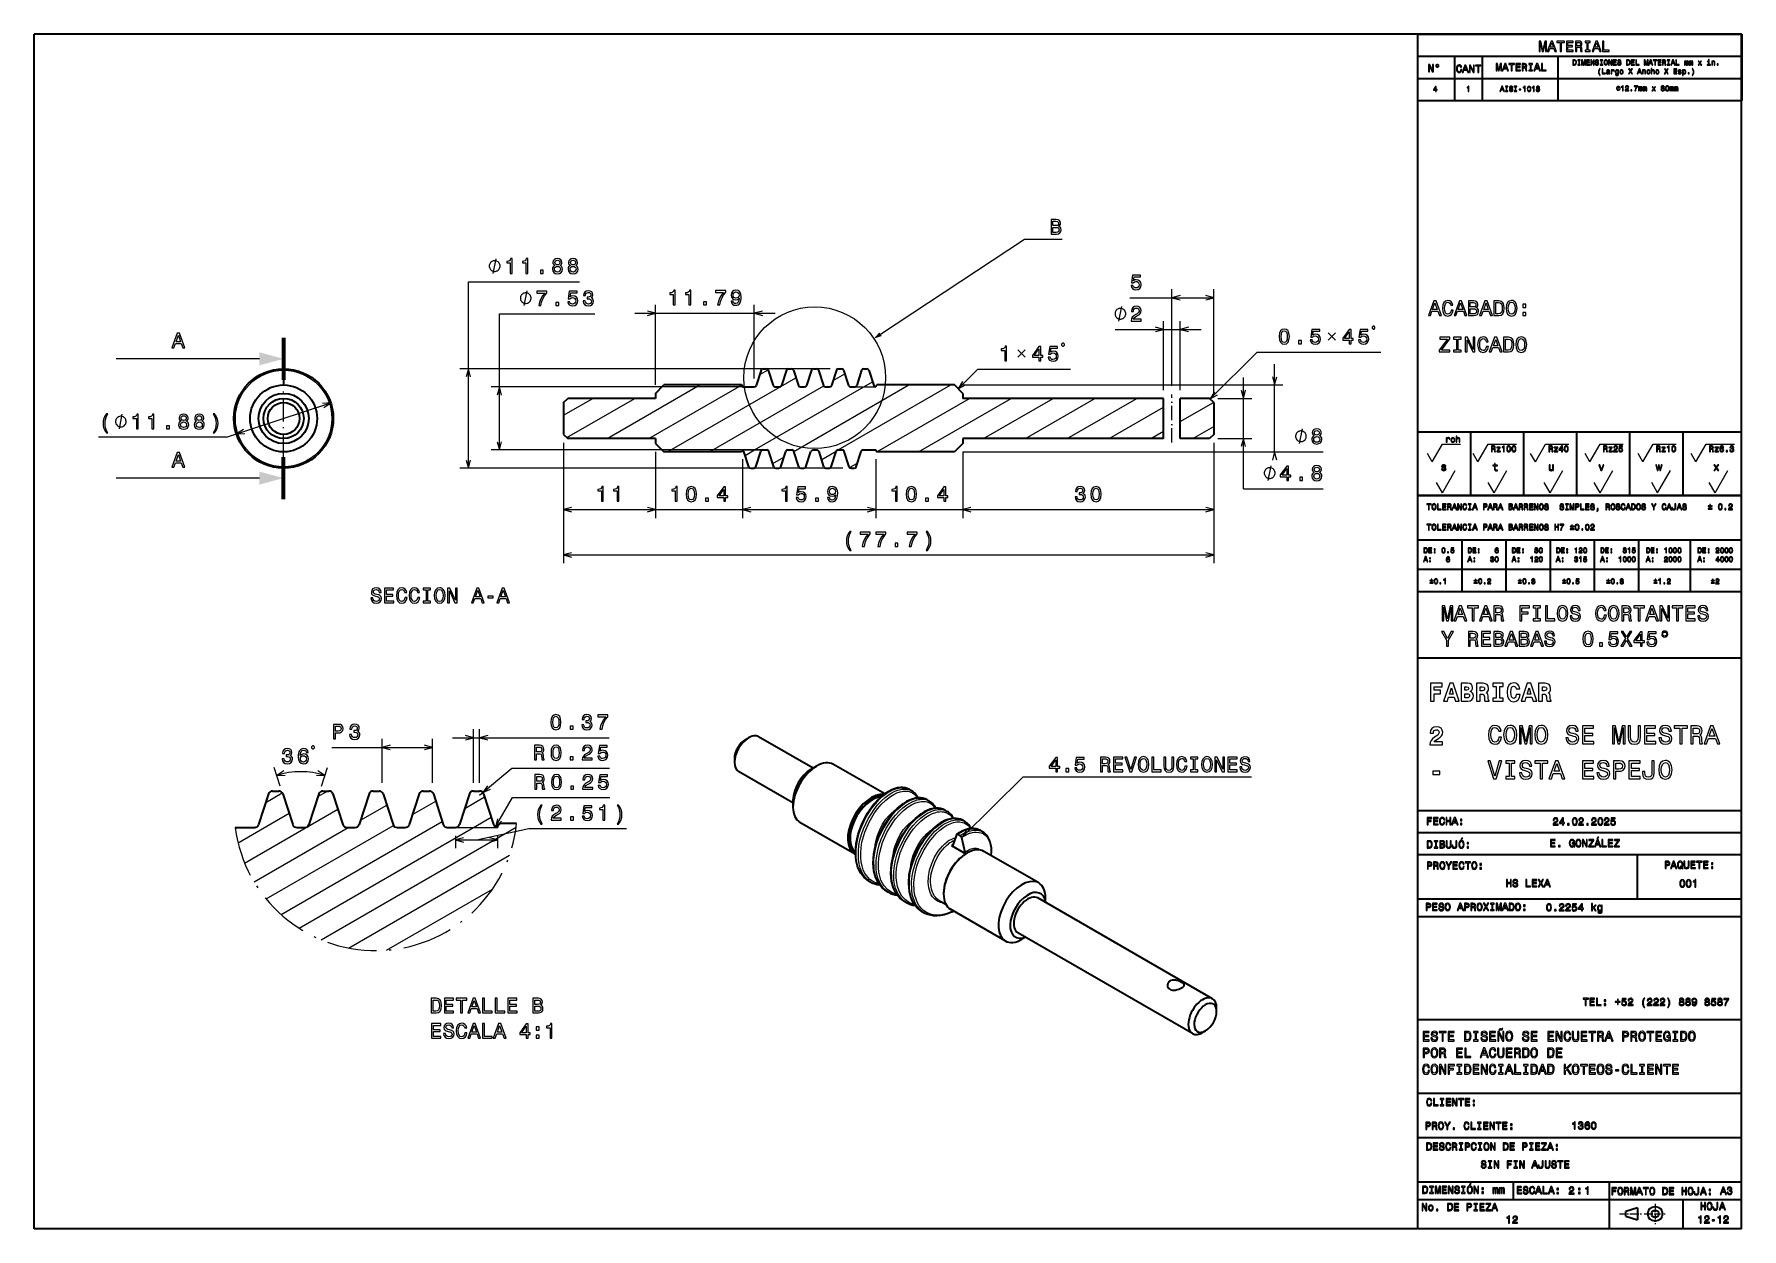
# Model space of a CAD drawing. Extents: x 5 to 413, y 5 to 291.
import ezdxf

# ---------------------------------------------------------------- set-up
doc = ezdxf.new("R2010")
doc.units = 0
doc.linetypes.add('DASHDOT', pattern=[18.5, 12, -3, 0.5, -3])

msp = doc.modelspace()

# ---------------------------------------------------------------- linework, layer by layer
at = {"color": 7, "lineweight": 35}
for p, q in [((413.367157, 290.786957), (5.281658, 290.786957)), ((5.281658, 5.281658), (5.281658, 290.786957)), ((335.902863, 290.786957), (335.902863, 5.281658)), ((335.902863, 290.786957), (413.367157, 290.786957)), ((335.902863, 290.786926), (413.419434, 290.786926)), ((335.902863, 290.786926), (335.902863, 285.501709)), ((413.367157, 5.281658), (413.367157, 290.786957)), ((413.367157, 232.688721), (413.367157, 290.786957)), ((413.419434, 290.786926), (413.391235, 285.501709)), ((335.902863, 285.501709), (413.391235, 285.501709)), ((335.902863, 285.501709), (335.902863, 274.931274)), ((344.711578, 285.501709), (344.711578, 274.931274)), ((351.38916, 285.501709), (351.38916, 274.931274)), ((369.476807, 285.501709), (369.476807, 274.931274)), ((413.391235, 285.501709), (413.391235, 274.931274)), ((335.902863, 280.216492), (413.391235, 280.216492)), ((335.902863, 274.931274), (413.391235, 274.931274)), ((64.905647, 210.821152), (64.905647, 210.475647)), ((64.905647, 210.475647), (64.905647, 206.944885)), ((179.053391, 210.475647), (177.864502, 206.81665)), ((179.528915, 210.821152), (180.268311, 210.821152)), ((180.743835, 210.475647), (181.932709, 206.81665)), ((185.053391, 210.475647), (183.864502, 206.81665)), ((185.528915, 210.821152), (186.268311, 210.821152)), ((186.743835, 210.475647), (187.932709, 206.81665)), ((191.053391, 210.475647), (189.864502, 206.81665)), ((191.528915, 210.821152), (192.268311, 210.821152)), ((192.743835, 210.475647), (193.932709, 206.81665)), ((197.053391, 210.475647), (195.864502, 206.81665)), ((197.528915, 210.821152), (198.268311, 210.821152)), ((198.743835, 210.475647), (199.932709, 206.81665)), ((203.053391, 210.475647), (201.864502, 206.81665)), ((203.528915, 210.821152), (204.268311, 210.821152)), ((204.743835, 210.475647), (205.932709, 206.81665)), ((153.808243, 204.944901), (155.808243, 206.944901)), ((153.808243, 204.944901), (153.808243, 203.744904)), ((174.308243, 206.944901), (155.808243, 206.944901)), ((174.608246, 206.644897), (174.308243, 206.944901)), ((174.608246, 206.644897), (174.608246, 206.469894)), ((174.608246, 206.469894), (177.388977, 206.469894)), ((182.408234, 206.469894), (183.388977, 206.469894)), ((188.408234, 206.469894), (189.388977, 206.469894)), ((194.408234, 206.469894), (195.388977, 206.469894)), ((200.408234, 206.469894), (201.388977, 206.469894)), ((206.408234, 206.644897), (206.708237, 206.944901)), ((206.408234, 206.644897), (206.408234, 206.469894)), ((225.208237, 206.944901), (206.708237, 206.944901)), ((227.208237, 204.944901), (225.208237, 206.944901)), ((227.208237, 204.944901), (227.208237, 203.744904)), ((131.808243, 202.744904), (132.808243, 203.744904)), ((131.808243, 202.744904), (131.808243, 195.144897)), ((153.808243, 203.744904), (132.808243, 203.744904)), ((275.208252, 203.744904), (227.208237, 203.744904)), ((275.208252, 194.144913), (275.208252, 203.744888)), ((286.208252, 203.744904), (279.208252, 203.744904)), ((279.208252, 194.144913), (279.208252, 203.744888)), ((287.208252, 202.744904), (286.208252, 203.744904)), ((287.208252, 202.744904), (287.208252, 195.144897)), ((131.808243, 195.144897), (132.808243, 194.144897)), ((153.808243, 194.144897), (132.808243, 194.144897)), ((153.808243, 194.144897), (153.808243, 192.944901)), ((153.808243, 192.944901), (155.808243, 190.944901)), ((227.208237, 192.944901), (225.208237, 190.944901)), ((227.208237, 194.144897), (227.208237, 192.944901)), ((275.208252, 194.144897), (227.208237, 194.144897)), ((286.208252, 194.144897), (279.208252, 194.144897)), ((287.208252, 195.144897), (286.208252, 194.144897)), ((413.367188, 195.641525), (335.902863, 195.641525)), ((335.902863, 195.641525), (335.902863, 180.500778)), ((348.578827, 195.641525), (348.578827, 180.500778)), ((361.254822, 195.641525), (361.254822, 180.500778)), ((373.930786, 195.641525), (373.930786, 180.500778)), ((386.606781, 195.641525), (386.606781, 180.500778)), ((399.282745, 195.641525), (399.282745, 180.500778)), ((413.367188, 180.500778), (413.367188, 195.641525)), ((174.308243, 190.944901), (155.808243, 190.944901)), ((174.608246, 191.244904), (174.308243, 190.944901)), ((174.608246, 191.367996), (174.608246, 191.244904)), ((176.053391, 187.414154), (174.864502, 191.073151)), ((177.743835, 187.414154), (178.932709, 191.073151)), ((179.408234, 191.419907), (180.388977, 191.419907)), ((182.053391, 187.414154), (180.864502, 191.073151)), ((183.743835, 187.414154), (184.932709, 191.073151)), ((185.408234, 191.419907), (186.388977, 191.419907)), ((188.053391, 187.414154), (186.864502, 191.073151)), ((189.743835, 187.414154), (190.932709, 191.073151)), ((191.408234, 191.419907), (192.388977, 191.419907)), ((194.053391, 187.414154), (192.864502, 191.073151)), ((195.743835, 187.414154), (196.932709, 191.073151)), ((197.408234, 191.419907), (198.388977, 191.419907)), ((200.053391, 187.414154), (198.864502, 191.073151)), ((201.743835, 187.414154), (202.932709, 191.073151)), ((203.408234, 191.419907), (206.408234, 191.419907)), ((206.408234, 191.419907), (206.408234, 191.244904)), ((206.408234, 191.244904), (206.708237, 190.944901)), ((225.208237, 190.944901), (206.708237, 190.944901)), ((176.528915, 187.068649), (177.268311, 187.068649)), ((182.528915, 187.068649), (183.268311, 187.068649)), ((188.528915, 187.068649), (189.268311, 187.068649)), ((194.528915, 187.068649), (195.268311, 187.068649)), ((200.528915, 187.068649), (201.268311, 187.068649)), ((335.902863, 180.500778), (413.367188, 180.500778)), ((413.367188, 180.500763), (335.902863, 180.500763)), ((335.902863, 180.500763), (335.902863, 157.613586)), ((413.367188, 157.613586), (413.367188, 180.500763)), ((335.902863, 169.937454), (413.367188, 169.937454)), ((346.466187, 169.937454), (346.466187, 157.613586)), ((357.02948, 169.937454), (357.02948, 157.613586)), ((367.592804, 169.937454), (367.592804, 157.613586)), ((378.156128, 169.937454), (378.156128, 157.613586)), ((388.719421, 169.937454), (388.719421, 157.613586)), ((401.043304, 169.937454), (401.043304, 157.613586)), ((335.902863, 162.895248), (413.367188, 162.895248)), ((335.902863, 157.613586), (413.367157, 157.613586)), ((335.902863, 157.613586), (413.367188, 157.613586)), ((335.902863, 141.768616), (413.367157, 141.768616)), ((175.328354, 122.250092), (176.035309, 122.658241)), ((191.442688, 115.38707), (178.436157, 122.896393)), ((172.641983, 117.597046), (172.641983, 116.780716)), ((186.642685, 107.073227), (173.636017, 114.582626)), ((190.884338, 115.064713), (192.298233, 115.881012)), ((208.556183, 109.201637), (196.299667, 116.277939)), ((214.480377, 110.257179), (215.003204, 109.955322)), ((61.316711, 109.204849), (58.938953, 101.886856)), ((62.267769, 109.895828), (63.746552, 109.895828)), ((64.697609, 109.204849), (67.075371, 101.886856)), ((73.316711, 109.204849), (70.93895, 101.886856)), ((74.267769, 109.895828), (75.746552, 109.895828)), ((76.697609, 109.204849), (79.075371, 101.886856)), ((85.316711, 109.204849), (82.93895, 101.886856)), ((86.267769, 109.895828), (87.746552, 109.895828)), ((88.697609, 109.204849), (91.075371, 101.886856)), ((97.316711, 109.204849), (94.93895, 101.886856)), ((98.267769, 109.895828), (99.746552, 109.895828)), ((100.697609, 109.204849), (103.075371, 101.886856)), ((109.316711, 109.204849), (106.93895, 101.886856)), ((110.267769, 109.895828), (111.746552, 109.895828)), ((112.697609, 109.204849), (115.075371, 101.886856)), ((186.6427, 107.717796), (186.6427, 106.085136)), ((218.723022, 107.807686), (219.24585, 107.505836)), ((116.026428, 101.543343), (116.626427, 102.143341)), ((120.574013, 102.143341), (116.626427, 102.143341)), ((201.380905, 94.869072), (188.299423, 102.421669)), ((222.965652, 105.3582), (223.488495, 105.056343)), ((227.208298, 102.908707), (227.731125, 102.606857)), ((335.902863, 105.281044), (413.367157, 105.281044)), ((53.31633, 101.193344), (57.987896, 101.193344)), ((68.026428, 101.193344), (69.9879, 101.193344)), ((80.026428, 101.193344), (81.9879, 101.193344)), ((92.026428, 101.193344), (93.9879, 101.193344)), ((104.026428, 101.193344), (105.9879, 101.193344)), ((116.026428, 101.543343), (116.026428, 101.193344)), ((225.706909, 99.476875), (224.866241, 96.97467)), ((226.043152, 99.564835), (226.565979, 99.262978)), ((226.902237, 98.786751), (227.742905, 95.313835)), ((231.450943, 100.459221), (231.97377, 100.157364)), ((335.902863, 99.999382), (413.367157, 99.999382)), ((224.529999, 96.886711), (227.956848, 94.908218)), ((228.077881, 94.978729), (228.289963, 95.101181)), ((245.372879, 87.945503), (232.291397, 95.4981)), ((335.902863, 94.717728), (413.367157, 94.717728)), ((388.395416, 94.717728), (388.395416, 84.154411)), ((204.725464, 88.462204), (205.248291, 88.160347)), ((208.968109, 86.012711), (209.490936, 85.710861)), ((213.210754, 83.563225), (213.733582, 83.261368)), ((221.664368, 83.705444), (223.171463, 82.836143)), ((222.63443, 85.550194), (222.63443, 85.305298)), ((237.372635, 74.089233), (224.291168, 81.64183)), ((286.906342, 60.271107), (245.187042, 84.357758)), ((247.029602, 83.293938), (247.029602, 84.282036)), ((335.902863, 84.154411), (413.367157, 84.154411)), ((217.4534, 81.113731), (217.976227, 80.811882)), ((224.684708, 81.063828), (225.007507, 81.228256)), ((335.902863, 79.929085), (413.367157, 79.929085)), ((282.106201, 51.957344), (240.386902, 76.043991)), ((242.229599, 74.980103), (241.374069, 74.48616)), ((287.900391, 57.256695), (287.900391, 58.073025)), ((335.902863, 55.281349), (413.367157, 55.281349)), ((285.213989, 52.603649), (284.50705, 52.195496)), ((335.902863, 37.675823), (413.367157, 37.675823)), ((335.902863, 27.112509), (413.367157, 27.112509)), ((335.902863, 16.549194), (413.367157, 16.549194)), ((358.790039, 16.549194), (358.790039, 12.323868)), ((381.677216, 16.549194), (381.677216, 5.281658)), ((335.902863, 12.323868), (413.367157, 12.323868)), ((399.282745, 12.323868), (399.282745, 5.281658)), ((388.483551, 10.281628), (385.666656, 9.401351)), ((385.666656, 8.873185), (385.666656, 9.401351)), ((385.666656, 8.345019), (385.666656, 8.873185)), ((385.666656, 8.345019), (388.483551, 7.464743)), ((388.483551, 10.281628), (388.483551, 7.464743)), ((413.367157, 5.281658), (5.281658, 5.281658))]:
    msp.add_line(p, q, dxfattribs=at)
at = {"color": 7, "lineweight": 13}
for p, q in [((109.054672, 231.62236), (135.601456, 231.62236)), ((109.054672, 187.068649), (109.054672, 231.62236)), ((277.208252, 206.70488), (277.208252, 229.805984)), ((287.208252, 204.744904), (287.208252, 229.805984)), ((153.808243, 206.944901), (153.808243, 226.085556)), ((177.388977, 208.469894), (177.388977, 226.085556)), ((267.16864, 227.805984), (287.208252, 227.805984)), ((116.493134, 223.940277), (139.303894, 223.940277)), ((116.493134, 191.419907), (116.493134, 223.940277)), ((148.808243, 224.085556), (182.388977, 224.085556)), ((275.208252, 205.744888), (275.208252, 222.228943)), ((279.208252, 205.744888), (279.208252, 222.228943)), ((263.60556, 220.228943), (284.208252, 220.228943)), ((59.110092, 213.196411), (24.905647, 213.196411)), ((286.348755, 203.604401), (297.541595, 214.797241)), ((297.541595, 214.797241), (327.138367, 214.797241)), ((195.528915, 210.821152), (107.054672, 210.821152)), ((156.651825, 190.944901), (187.334015, 208.659271)), ((178.723938, 209.461746), (180.686569, 210.594864)), ((196.262131, 208.040405), (199.018097, 209.631561)), ((226.134583, 206.018555), (230.822876, 210.706848)), ((230.822876, 210.706848), (252.947601, 210.706848)), ((294.283844, 182.15271), (294.283844, 208.744904)), ((301.748871, 190.940903), (301.748871, 211.944901)), ((177.429291, 206.469894), (114.493134, 206.469894)), ((142.194397, 194.144897), (164.364655, 206.944901)), ((152.194397, 194.144897), (174.328888, 206.924255)), ((166.651825, 190.944901), (193.975937, 206.720474)), ((177.472366, 191.41864), (203.543167, 206.470627)), ((186.865997, 191.068542), (214.364655, 206.944901)), ((197.472504, 191.418716), (224.364655, 206.944901)), ((201.388977, 206.471161), (206.408234, 206.471161)), ((203.544113, 206.471161), (205.649933, 207.686966)), ((227.208237, 206.944901), (303.748871, 206.944901)), ((51.262394, 194.457977), (76.187439, 202.655197)), ((131.808243, 199.69545), (138.822083, 203.744904)), ((132.583557, 194.369583), (148.822083, 203.744904)), ((206.687592, 190.965546), (228.822083, 203.744904)), ((216.651825, 190.944901), (238.822083, 203.744904)), ((232.194397, 194.144897), (248.822083, 203.744904)), ((242.194397, 194.144897), (258.822083, 203.744888)), ((252.194397, 194.144897), (268.822083, 203.744888)), ((262.194397, 194.144897), (275.208252, 201.658447)), ((279.208252, 198.194351), (287.164978, 202.788162)), ((288.208252, 203.744904), (296.283844, 203.744904)), ((282.194397, 194.144913), (287.208252, 197.039642)), ((51.262394, 194.457977), (20.679588, 194.457977)), ((131.808243, 193.144897), (131.808243, 175.151215)), ((131.808243, 193.144897), (131.808243, 164.354507)), ((272.194397, 194.144897), (275.208252, 195.884949)), ((287.208252, 193.144897), (287.208252, 175.151215)), ((287.208252, 193.144897), (287.208252, 164.354507)), ((288.208252, 194.144897), (296.283844, 194.144897)), ((339.42395, 188.599319), (341.863434, 192.824646)), ((341.863434, 192.824646), (346.187714, 192.824646)), ((350.339386, 188.599319), (352.77887, 192.824646)), ((352.77887, 192.824646), (359.546631, 192.824646)), ((364.071686, 188.599319), (366.511169, 192.824646)), ((366.511169, 192.824646), (372.05719, 192.824646)), ((377.099792, 188.599319), (379.539276, 192.824646)), ((379.539276, 192.824646), (385.085297, 192.824646)), ((389.775757, 188.599319), (392.21524, 192.824646)), ((392.21524, 192.824646), (397.761261, 192.824646)), ((402.451721, 188.599319), (404.891205, 192.824646)), ((404.891205, 192.824646), (411.658966, 192.824646)), ((180.429291, 191.419907), (114.493134, 191.419907)), ((153.808243, 190.944901), (153.808243, 175.151215)), ((153.808243, 190.944901), (153.808243, 175.151215)), ((174.608246, 191.41864), (179.408234, 191.41864)), ((174.608246, 191.41864), (174.608246, 191.367996)), ((174.608246, 189.244904), (174.608246, 175.151215)), ((174.608246, 189.244904), (174.608246, 175.151215)), ((175.181915, 190.096237), (177.472366, 191.41864)), ((181.813751, 188.151642), (184.484467, 189.693573)), ((193.497833, 189.123947), (196.949463, 191.11673)), ((200.181686, 187.209366), (202.022644, 188.272232)), ((206.408234, 189.244904), (206.408234, 175.151215)), ((206.408234, 189.244904), (206.408234, 175.151215)), ((227.208237, 190.944901), (227.208237, 175.151215)), ((227.208237, 190.944901), (227.208237, 175.151215)), ((227.208237, 190.944901), (303.748871, 190.944901)), ((301.748871, 190.940903), (313.351562, 190.940903)), ((339.42395, 188.599319), (338.285522, 190.571136)), ((350.339386, 188.599319), (349.200958, 190.571136)), ((364.071686, 188.599319), (362.933258, 190.571136)), ((377.099792, 188.599319), (375.961365, 190.571136)), ((389.775757, 188.599319), (388.637329, 190.571136)), ((402.451721, 188.599319), (401.313293, 190.571136)), ((59.110092, 184.69339), (24.905647, 184.69339)), ((198.528915, 187.068649), (107.054672, 187.068649)), ((341.888733, 181.205002), (340.465698, 183.669769)), ((341.888733, 181.205002), (344.93811, 186.486664)), ((354.212585, 181.205002), (352.789551, 183.669769)), ((354.212585, 181.205002), (357.261963, 186.486664)), ((367.592804, 181.205002), (366.169769, 183.669769)), ((367.592804, 181.205002), (370.642181, 186.486664)), ((379.564545, 181.205002), (378.14151, 183.669769)), ((379.564545, 181.205002), (382.613922, 186.486664)), ((393.296875, 181.205002), (391.87384, 183.669769)), ((393.296875, 181.205002), (396.346252, 186.486664)), ((407.029175, 181.205002), (405.60614, 183.669769)), ((407.029175, 181.205002), (410.078552, 186.486664)), ((294.283844, 182.15271), (313.358582, 182.15271)), ((131.808243, 177.151215), (153.808243, 177.151215)), ((148.808243, 177.151215), (179.608246, 177.151215)), ((174.608246, 177.151215), (206.408234, 177.151215)), ((201.408234, 177.151215), (232.208237, 177.151215)), ((227.208237, 177.151215), (287.208252, 177.151215)), ((131.808243, 166.354507), (287.208252, 166.354507)), ((105.267769, 122.660683), (142.709198, 122.660683)), ((110.267769, 111.895828), (110.267769, 124.660683)), ((111.746552, 111.895828), (111.746552, 124.660683)), ((76.401047, 120.34478), (100.473099, 120.34478)), ((88.473091, 111.895828), (88.473091, 122.34478)), ((100.473099, 111.895828), (100.473099, 122.34478)), ((64.079575, 111.106964), (62.64431, 115.524246)), ((73.934746, 111.106964), (75.37001, 115.524246)), ((111.746552, 108.895828), (119.46994, 115.342354)), ((119.46994, 115.342354), (142.750046, 115.342354)), ((60.657833, 107.177025), (64.583084, 109.443268)), ((73.119652, 108.598358), (75.366943, 109.895828)), ((83.272377, 102.913025), (89.56205, 106.544373)), ((95.7342, 104.334366), (101.246124, 107.516678)), ((108.196014, 105.755692), (112.930206, 108.488983)), ((115.527107, 101.329453), (119.573135, 108.350174)), ((119.573135, 108.350174), (142.853256, 108.350174)), ((54.006981, 97.563652), (66.193893, 104.599762)), ((55.587639, 92.702744), (77.877968, 105.572067)), ((64.296326, 80.410194), (102.825729, 102.655159)), ((110.298172, 101.195869), (114.509811, 103.627464)), ((57.843109, 88.231438), (80.294388, 101.193687)), ((60.731979, 84.125824), (91.161812, 101.694489)), ((68.604523, 77.124031), (110.296295, 101.194786)), ((73.846313, 74.376877), (120.467468, 101.29361)), ((105.9879, 101.195869), (116.026428, 101.195869)), ((105.9879, 99.195869), (105.9879, 96.242195)), ((105.9879, 98.242195), (116.026428, 98.242195)), ((111.007156, 98.242195), (123.548264, 100.967979)), ((116.026428, 99.195869), (116.026428, 96.242195)), ((123.548264, 100.967979), (146.828384, 100.967979)), ((80.411682, 72.39389), (118.908638, 94.620117)), ((89.494255, 71.864212), (114.81308, 86.482048)), ((224.945557, 81.264008), (224.780914, 81.181854))]:
    msp.add_line(p, q, dxfattribs=at)
at = {"color": 7, "lineweight": 100}
for p, q in [((64.905647, 218.196411), (64.905647, 208.196411)), ((64.905647, 179.69339), (64.905647, 189.69339))]:
    msp.add_line(p, q, dxfattribs=at)
at = {"color": 7, "linetype": 'DASHDOT', "lineweight": 13, "ltscale": 0.462576}
msp.add_line((64.905647, 189.69339), (64.905647, 208.196411), dxfattribs=at)
at = {"color": 7, "linetype": 'DASHDOT', "lineweight": 13, "ltscale": 0.287999}
msp.add_line((277.208252, 193.184921), (277.208252, 204.70488), dxfattribs=at)
at = {"color": 7, "linetype": 'DASHDOT', "lineweight": 13, "ltscale": 0.130659}
msp.add_line((384.189178, 8.873185), (389.415527, 8.873185), dxfattribs=at)
at = {"color": 7, "linetype": 'DASHDOT', "lineweight": 13, "ltscale": 0.125883}
msp.add_line((390.089905, 8.873185), (395.125214, 8.873185), dxfattribs=at)
at = {"color": 7, "linetype": 'DASHDOT', "lineweight": 13, "ltscale": 0.122791}
msp.add_line((392.708862, 11.27289), (392.708862, 6.361248), dxfattribs=at)
at = {"color": 7, "lineweight": 13}
for points in [[(364.976654, 286.65979), (365.250305, 286.65979), (365.250305, 288.898773), (365.712341, 286.65979), (366.017975, 286.65979), (366.47644, 288.898773), (366.47644, 286.65979), (366.753632, 286.65979), (366.753632, 289.126221), (366.320038, 289.126221), (365.865143, 286.951202), (365.413788, 289.126221), (364.976654, 289.126221)], [(366.924225, 286.65979), (367.25119, 286.65979), (367.51062, 287.384796), (368.495056, 287.384796), (368.754517, 286.65979), (369.088562, 286.65979), (368.185883, 289.129791), (367.823364, 289.129791)], [(367.624359, 287.68689), (368.004608, 288.774384), (368.384888, 287.68689)], [(369.980621, 286.65979), (370.307587, 286.65979), (370.307587, 288.827698), (371.053894, 288.827698), (371.053894, 289.126221), (369.230743, 289.126221), (369.230743, 288.827698), (369.980621, 288.827698)], [(371.537231, 286.65979), (373.100983, 286.65979), (373.100983, 286.958313), (371.864197, 286.958313), (371.864197, 287.793488), (372.965912, 287.793488), (372.965912, 288.08847), (371.864197, 288.08847), (371.864197, 288.827698), (373.07254, 288.827698), (373.07254, 289.126221), (371.537231, 289.126221)], [(373.630524, 286.65979), (373.961029, 286.65979), (373.961029, 287.70108), (374.298645, 287.70108), (374.547424, 287.69043), (374.703796, 287.640686), (374.789093, 287.523407), (374.824646, 287.313721), (374.842407, 286.993866), (374.863739, 286.78418), (374.906372, 286.65979), (375.279541, 286.65979), (375.279541, 286.727325), (375.197815, 286.826813), (375.169373, 287.011627), (375.144501, 287.409668), (375.084076, 287.704651), (375.00235, 287.797058), (374.87439, 287.864563), (375.016541, 287.95343), (375.116058, 288.07782), (375.180023, 288.234192), (375.201355, 288.422546), (375.151611, 288.721069), (375.00943, 288.944977), (374.774872, 289.080017), (374.455017, 289.126221), (373.630524, 289.126221)], [(374.36264, 288.824127), (374.579407, 288.802826), (374.732239, 288.735291), (374.828186, 288.610901), (374.860168, 288.415436), (374.824646, 288.20932), (374.728668, 288.08493), (374.565186, 288.020935), (374.341309, 288.003174), (373.961029, 288.003174), (373.961029, 288.824127)], [(376.399048, 286.958313), (375.944122, 286.958313), (375.944122, 286.65979), (377.180908, 286.65979), (377.180908, 286.958313), (376.725983, 286.958313), (376.725983, 288.827698), (377.180908, 288.827698), (377.180908, 289.126221), (375.944122, 289.126221), (375.944122, 288.827698), (376.399048, 288.827698)], [(377.621582, 286.65979), (377.948547, 286.65979), (378.208008, 287.384796), (379.192444, 287.384796), (379.451874, 286.65979), (379.78595, 286.65979), (378.88324, 289.129791), (378.520752, 289.129791)], [(378.321716, 287.68689), (378.701996, 288.774384), (379.082275, 287.68689)], [(380.120026, 286.65979), (381.705078, 286.65979), (381.705078, 286.958313), (380.446991, 286.958313), (380.446991, 289.126221), (380.120026, 289.126221)], [(338.532074, 281.760162), (338.742767, 281.760162), (338.742767, 283.20459), (339.41803, 281.760162), (339.689667, 281.760162), (339.689667, 283.521912), (339.47641, 283.521912), (339.47641, 282.077484), (338.808777, 283.521912), (338.532074, 283.521912)], [(340.639069, 283.565063), (340.499451, 283.53714), (340.385223, 283.460968), (340.309052, 283.346741), (340.281128, 283.207123), (340.306519, 283.067505), (340.38266, 282.955811), (340.496918, 282.879669), (340.639069, 282.851746), (340.781219, 282.879669), (340.892914, 282.958344), (340.969086, 283.070038), (340.997009, 283.207123), (340.966522, 283.346741), (340.890381, 283.460968), (340.776154, 283.53714)], [(340.639069, 283.448273), (340.733002, 283.427979), (340.809143, 283.377197), (340.859924, 283.301056), (340.880219, 283.209656), (340.859924, 283.115723), (340.809143, 283.037048), (340.733002, 282.983734), (340.639069, 282.965973), (340.542603, 282.983734), (340.466431, 283.037048), (340.41568, 283.11319), (340.397919, 283.209656), (340.41568, 283.301056), (340.468994, 283.377197), (340.545135, 283.427979)], [(346.239288, 282.302643), (346.188507, 282.089417), (346.104736, 281.937103), (345.987946, 281.84317), (345.850891, 281.812714), (345.685883, 281.858398), (345.556396, 281.995483), (345.470093, 282.218872), (345.442169, 282.528564), (345.470093, 282.835724), (345.553864, 283.061676), (345.68335, 283.198761), (345.850891, 283.246979), (345.972717, 283.221588), (346.076813, 283.150513), (346.158051, 283.036285), (346.213898, 282.878906), (346.455048, 282.878906), (346.378906, 283.120056), (346.246887, 283.302826), (346.06665, 283.417053), (345.850891, 283.457672), (345.581787, 283.394226), (345.37616, 283.216522), (345.244171, 282.924591), (345.198486, 282.528564), (345.244171, 282.132568), (345.37616, 281.840637), (345.581787, 281.6604), (345.850891, 281.599487), (346.086975, 281.647705), (346.277344, 281.782257), (346.411896, 282.003113), (346.482971, 282.302643)], [(346.584503, 281.647705), (346.818054, 281.647705), (347.003357, 282.165558), (347.706543, 282.165558), (347.891846, 281.647705), (348.130493, 281.647705), (347.485687, 283.411987), (347.226776, 283.411987)], [(347.084595, 282.381348), (347.356232, 283.158142), (347.627838, 282.381348)], [(348.305634, 281.647705), (348.516327, 281.647705), (348.516327, 283.092133), (349.191589, 281.647705), (349.463196, 281.647705), (349.463196, 283.409454), (349.249969, 283.409454), (349.249969, 281.965027), (348.582336, 283.409454), (348.305634, 283.409454)], [(350.295837, 281.647705), (350.529388, 281.647705), (350.529388, 283.196198), (351.062469, 283.196198), (351.062469, 283.409454), (349.760223, 283.409454), (349.760223, 283.196198), (350.295837, 283.196198)], [(354.706787, 282.000061), (354.902252, 282.000061), (354.902252, 283.599335), (355.232269, 282.000061), (355.450592, 282.000061), (355.778046, 283.599335), (355.778046, 282.000061), (355.976074, 282.000061), (355.976074, 283.76181), (355.666351, 283.76181), (355.341431, 282.208221), (355.019043, 283.76181), (354.706787, 283.76181)], [(356.0979, 282.000061), (356.331451, 282.000061), (356.516754, 282.517914), (357.21994, 282.517914), (357.405243, 282.000061), (357.64389, 282.000061), (356.999084, 283.764343), (356.740173, 283.764343)], [(356.597992, 282.733704), (356.869629, 283.510498), (357.141235, 282.733704)], [(358.281036, 282.000061), (358.514587, 282.000061), (358.514587, 283.548553), (359.047699, 283.548553), (359.047699, 283.76181), (357.745422, 283.76181), (357.745422, 283.548553), (358.281036, 283.548553)], [(359.392914, 282.000061), (360.509888, 282.000061), (360.509888, 282.213287), (359.626465, 282.213287), (359.626465, 282.809845), (360.413422, 282.809845), (360.413422, 283.020538), (359.626465, 283.020538), (359.626465, 283.548553), (360.489563, 283.548553), (360.489563, 283.76181), (359.392914, 283.76181)], [(360.888123, 282.000061), (361.124207, 282.000061), (361.124207, 282.743835), (361.365356, 282.743835), (361.54306, 282.736237), (361.654755, 282.700684), (361.715668, 282.616913), (361.741058, 282.467163), (361.753754, 282.238678), (361.768982, 282.088898), (361.799438, 282.000061), (362.06601, 282.000061), (362.06601, 282.048279), (362.007599, 282.119385), (361.987305, 282.251373), (361.969543, 282.535706), (361.926392, 282.746399), (361.867981, 282.812378), (361.776611, 282.860626), (361.878143, 282.924072), (361.949219, 283.012939), (361.994934, 283.124634), (362.010162, 283.259186), (361.974609, 283.472412), (361.873077, 283.632324), (361.705536, 283.72879), (361.477051, 283.76181), (360.888123, 283.76181)], [(361.411072, 283.546021), (361.565918, 283.530792), (361.675049, 283.482574), (361.743591, 283.393707), (361.766449, 283.254089), (361.741058, 283.106873), (361.672516, 283.018005), (361.555756, 282.972321), (361.395813, 282.959625), (361.124207, 282.959625), (361.124207, 283.546021)], [(362.865631, 282.213287), (362.54071, 282.213287), (362.54071, 282.000061), (363.424103, 282.000061), (363.424103, 282.213287), (363.099182, 282.213287), (363.099182, 283.548553), (363.424103, 283.548553), (363.424103, 283.76181), (362.54071, 283.76181), (362.54071, 283.548553), (362.865631, 283.548553)], [(363.738892, 282.000061), (363.972443, 282.000061), (364.157745, 282.517914), (364.860931, 282.517914), (365.046234, 282.000061), (365.284851, 282.000061), (364.640076, 283.764343), (364.381134, 283.764343)], [(364.238983, 282.733704), (364.51059, 283.510498), (364.782227, 282.733704)], [(365.523468, 282.000061), (366.65567, 282.000061), (366.65567, 282.213287), (365.757019, 282.213287), (365.757019, 283.76181), (365.523468, 283.76181)], [(373.432495, 284.648438), (373.022034, 284.648438), (373.022034, 283.415222), (373.432495, 283.415222), (373.62619, 283.454315), (373.770142, 283.573364), (373.858978, 283.767059), (373.890961, 284.03183), (373.862518, 284.301941), (373.826996, 284.408539), (373.777252, 284.493835), (373.633301, 284.609344), (373.539124, 284.637787)], [(373.420074, 284.500946), (373.555115, 284.474304), (373.647522, 284.392548), (373.702606, 284.246857), (373.720367, 284.03183), (373.700836, 283.823914), (373.645752, 283.678223), (373.551575, 283.591156), (373.420074, 283.562714), (373.187286, 283.562714), (373.187286, 284.500946)], [(374.422272, 283.564484), (374.194824, 283.564484), (374.194824, 283.415222), (374.813202, 283.415222), (374.813202, 283.564484), (374.585754, 283.564484), (374.585754, 284.499176), (374.813202, 284.499176), (374.813202, 284.648438), (374.194824, 284.648438), (374.194824, 284.499176), (374.422272, 284.499176)], [(375.129517, 283.415222), (375.266327, 283.415222), (375.266327, 284.534729), (375.497345, 283.415222), (375.650177, 283.415222), (375.879395, 284.534729), (375.879395, 283.415222), (376.018005, 283.415222), (376.018005, 284.648438), (375.801208, 284.648438), (375.573761, 283.560944), (375.348083, 284.648438), (375.129517, 284.648438)], [(376.270325, 283.415222), (377.052185, 283.415222), (377.052185, 283.564484), (376.433807, 283.564484), (376.433807, 283.982086), (376.98468, 283.982086), (376.98468, 284.129578), (376.433807, 284.129578), (376.433807, 284.499176), (377.037994, 284.499176), (377.037994, 284.648438), (376.270325, 284.648438)], [(377.308075, 283.415222), (377.455566, 283.415222), (377.455566, 284.426331), (377.928253, 283.415222), (378.118378, 283.415222), (378.118378, 284.648438), (377.969116, 284.648438), (377.969116, 283.637329), (377.50177, 284.648438), (377.308075, 284.648438)], [(378.502197, 283.822144), (378.340515, 283.822144), (378.376038, 283.633789), (378.464874, 283.495178), (378.601715, 283.411682), (378.78653, 283.38147), (378.969543, 283.409882), (379.106384, 283.488068), (379.193451, 283.610687), (379.225433, 283.7724), (379.198792, 283.918091), (379.124146, 284.012299), (379.003326, 284.074493), (378.841614, 284.120667), (378.703003, 284.154449), (378.612366, 284.193542), (378.560852, 284.250397), (378.544861, 284.339233), (378.560852, 284.41922), (378.607056, 284.479614), (378.678131, 284.520508), (378.775848, 284.534729), (378.875366, 284.516937), (378.953552, 284.468964), (379.005096, 284.389008), (379.029968, 284.280609), (379.191681, 284.280609), (379.191681, 284.284149), (379.163239, 284.451202), (379.079712, 284.575592), (378.948212, 284.653778), (378.770538, 284.68042), (378.610596, 284.653778), (378.486206, 284.579132), (378.40625, 284.463623), (378.377808, 284.314362), (378.400909, 284.181091), (378.468445, 284.090485), (378.575073, 284.03006), (378.720764, 283.983856), (378.864716, 283.942993), (378.973114, 283.9039), (379.038849, 283.847015), (379.061951, 283.754639), (379.040619, 283.660431), (378.985535, 283.589355), (378.902039, 283.544952), (378.79364, 283.530731), (378.672791, 283.550262), (378.580383, 283.607147), (378.521759, 283.699524)], [(379.44754, 280.941681), (379.559509, 280.941681), (379.458221, 281.130035), (379.387115, 281.327271), (379.342712, 281.535187), (379.328491, 281.744873), (379.342712, 281.954559), (379.387115, 282.160675), (379.458221, 282.359711), (379.559509, 282.548065), (379.44754, 282.548065), (379.317841, 282.3526), (379.227203, 282.158905), (379.173889, 281.956329), (379.157898, 281.744873), (379.173889, 281.531647), (379.227203, 281.330841), (379.317841, 281.137146)], [(379.770966, 283.564484), (379.543518, 283.564484), (379.543518, 283.415222), (380.161896, 283.415222), (380.161896, 283.564484), (379.934448, 283.564484), (379.934448, 284.499176), (380.161896, 284.499176), (380.161896, 284.648438), (379.543518, 284.648438), (379.543518, 284.499176), (379.770966, 284.499176)], [(380.026825, 281.284637), (380.819366, 281.284637), (380.819366, 281.433899), (380.190308, 281.433899), (380.190308, 282.517853), (380.026825, 282.517853)], [(380.465759, 284.03183), (380.497742, 283.754639), (380.590149, 283.550262), (380.73407, 283.424103), (380.922455, 283.38147), (381.109009, 283.424103), (381.25473, 283.550262), (381.345367, 283.754639), (381.37912, 284.03183), (381.345367, 284.307251), (381.306274, 284.41922), (381.25473, 284.511627), (381.109009, 284.637787), (381.020172, 284.669769), (380.922455, 284.68219), (380.7323, 284.637787), (380.588379, 284.513397), (380.497742, 284.309052)], [(380.636353, 284.03183), (380.655884, 284.246857), (380.714539, 284.404999), (380.805176, 284.500946), (380.922455, 284.534729), (381.037933, 284.500946), (381.128571, 284.403229), (381.187195, 284.245056), (381.208527, 284.03183), (381.187195, 283.816803), (381.128571, 283.658661), (381.037933, 283.562714), (380.922455, 283.530731), (380.805176, 283.562714), (380.714539, 283.658661), (380.655884, 283.815033)], [(381.656311, 281.409027), (381.656311, 281.403687), (381.665222, 281.343292), (381.691864, 281.300629), (381.803802, 281.266876), (381.890869, 281.281097), (381.890869, 281.401917), (381.853577, 281.396576), (381.803802, 281.419678), (381.794922, 281.490753), (381.794922, 281.984772), (381.77359, 282.110931), (381.711395, 282.199768), (381.603027, 282.253082), (381.450195, 282.272644), (381.300934, 282.251312), (381.190765, 282.190887), (381.12146, 282.09671), (381.098358, 281.972321), (381.098358, 281.96167), (381.238739, 281.96167), (381.25116, 282.036285), (381.290253, 282.0896), (381.354248, 282.121582), (381.444855, 282.134033), (381.531921, 282.125153), (381.594116, 282.09848), (381.631439, 282.052277), (381.64389, 281.988312), (381.63678, 281.913696), (381.608337, 281.876373), (381.537262, 281.858612), (381.403992, 281.844391), (381.25116, 281.812408), (381.142792, 281.755524), (381.078796, 281.666687), (381.059265, 281.535187), (381.077026, 281.417908), (381.132111, 281.330841), (381.220978, 281.275757), (381.343567, 281.256195), (381.50882, 281.293518)], [(381.63855, 281.618713), (381.617218, 281.526306), (381.560364, 281.455231), (381.475067, 281.409027), (381.370239, 281.393036), (381.302704, 281.401917), (381.25473, 281.430359), (381.224518, 281.480103), (381.215637, 281.549408), (381.222748, 281.611603), (381.25116, 281.656036), (381.364899, 281.70578), (381.50882, 281.727112), (381.63855, 281.769745)], [(381.587036, 283.415222), (381.734528, 283.415222), (381.734528, 284.426331), (382.207184, 283.415222), (382.397339, 283.415222), (382.397339, 284.648438), (382.248047, 284.648438), (382.248047, 283.637329), (381.780731, 284.648438), (381.587036, 284.648438)], [(382.217834, 281.284637), (382.374207, 281.284637), (382.374207, 281.83017), (382.390198, 281.96167), (382.438202, 282.055847), (382.516388, 282.112701), (382.621216, 282.132263), (382.699402, 282.119812), (382.758057, 282.08429), (382.793579, 282.023865), (382.80603, 281.942108), (382.964172, 281.942108), (382.942841, 282.08606), (382.884216, 282.189117), (382.786469, 282.251312), (382.653198, 282.272644), (382.562592, 282.258423), (382.484406, 282.22287), (382.4151, 282.162476), (382.360016, 282.080719), (382.360016, 282.238861), (382.217834, 282.238861)], [(382.688751, 283.415222), (383.470612, 283.415222), (383.470612, 283.564484), (382.852234, 283.564484), (382.852234, 283.982086), (383.403107, 283.982086), (383.403107, 284.129578), (382.852234, 284.129578), (382.852234, 284.499176), (383.45639, 284.499176), (383.45639, 284.648438), (382.688751, 284.648438)], [(383.97171, 281.327271), (383.97171, 282.238861), (383.822449, 282.238861), (383.822449, 282.08429), (383.699829, 282.22467), (383.625214, 282.260193), (383.541687, 282.272644), (383.390656, 282.237091), (383.273376, 282.137573), (383.19696, 281.977661), (383.170288, 281.762634), (383.19696, 281.545837), (383.273376, 281.385925), (383.390656, 281.284637), (383.541687, 281.250885), (383.626984, 281.263306), (383.698059, 281.295288), (383.822449, 281.430359), (383.822449, 281.295288), (383.808228, 281.18869), (383.769135, 281.112274), (383.694519, 281.067841), (383.58255, 281.051849), (383.484833, 281.062531), (383.415527, 281.089172), (383.374664, 281.135376), (383.362213, 281.197571), (383.211182, 281.197571), (383.211182, 281.19046), (383.234283, 281.076721), (383.305359, 280.991425), (383.419067, 280.93634), (383.573669, 280.916809), (383.758484, 280.943451), (383.881104, 281.018097), (383.950378, 281.147797)], [(383.332001, 281.762634), (383.347992, 281.920807), (383.395966, 282.038086), (383.470612, 282.107361), (383.570129, 282.132263), (383.674957, 282.107361), (383.753143, 282.038086), (383.801117, 281.920807), (383.818909, 281.762634), (383.801117, 281.600952), (383.753143, 281.485443), (383.674957, 281.414368), (383.570129, 281.391266), (383.470612, 281.414368), (383.395966, 281.485443), (383.347992, 281.602722)], [(383.850891, 283.822144), (383.689178, 283.822144), (383.724731, 283.633789), (383.813568, 283.495178), (383.950409, 283.411682), (384.135193, 283.38147), (384.318237, 283.409882), (384.455048, 283.488068), (384.542145, 283.610687), (384.574127, 283.7724), (384.547455, 283.918091), (384.472839, 284.012299), (384.35199, 284.074493), (384.190277, 284.120667), (384.051697, 284.154449), (383.96106, 284.193542), (383.909515, 284.250397), (383.893524, 284.339233), (383.909515, 284.41922), (383.955719, 284.479614), (384.026794, 284.520508), (384.124542, 284.534729), (384.22406, 284.516937), (384.302246, 284.468964), (384.35376, 284.389008), (384.378662, 284.280609), (384.540344, 284.280609), (384.540344, 284.284149), (384.511932, 284.451202), (384.428406, 284.575592), (384.296906, 284.653778), (384.119202, 284.68042), (383.95929, 284.653778), (383.8349, 284.579132), (383.754944, 284.463623), (383.726501, 284.314362), (383.749603, 284.181091), (383.817139, 284.090485), (383.923737, 284.03006), (384.069458, 283.983856), (384.213379, 283.942993), (384.321777, 283.9039), (384.387543, 283.847015), (384.410645, 283.754639), (384.389313, 283.660431), (384.334229, 283.589355), (384.250702, 283.544952), (384.142303, 283.530731), (384.021484, 283.550262), (383.929077, 283.607147), (383.870422, 283.699524)], [(384.252472, 281.760864), (384.280914, 281.544067), (384.36264, 281.384155), (384.492371, 281.284637), (384.666504, 281.250885), (384.838867, 281.284637), (384.968597, 281.382385), (385.050323, 281.542297), (385.080536, 281.760864), (385.050323, 281.977661), (384.968597, 282.139374), (384.838867, 282.237091), (384.666504, 282.272644), (384.492371, 282.237091), (384.36264, 282.137573), (384.280914, 281.977661)], [(384.412415, 281.762634), (384.428406, 281.922577), (384.478149, 282.038086), (384.558105, 282.109161), (384.666504, 282.134033), (384.773132, 282.109161), (384.853088, 282.039856), (384.902863, 281.922577), (384.920624, 281.762634), (384.902863, 281.600952), (384.853088, 281.483673), (384.773132, 281.412567), (384.666504, 281.389465), (384.558105, 281.412567), (384.478149, 281.483673), (384.428406, 281.600952)], [(386.269348, 284.648438), (385.858856, 284.648438), (385.858856, 283.415222), (386.269348, 283.415222), (386.463043, 283.454315), (386.606964, 283.573364), (386.695831, 283.767059), (386.727814, 284.03183), (386.699371, 284.301941), (386.663849, 284.408539), (386.614075, 284.493835), (386.470154, 284.609344), (386.375977, 284.637787)], [(386.256897, 284.500946), (386.391968, 284.474304), (386.484375, 284.392548), (386.539459, 284.246857), (386.55722, 284.03183), (386.537659, 283.823914), (386.482574, 283.678223), (386.388397, 283.591156), (386.256897, 283.562714), (386.024139, 283.562714), (386.024139, 284.500946)], [(386.335083, 281.284637), (386.521667, 281.284637), (386.804199, 281.783966), (387.092072, 281.284637), (387.280426, 281.284637), (386.894836, 281.919006), (387.260895, 282.519623), (387.081421, 282.519623), (386.80954, 282.062958), (386.542999, 282.519623), (386.356415, 282.519623), (386.720703, 281.917236)], [(386.967712, 283.415222), (387.749573, 283.415222), (387.749573, 283.564484), (387.131165, 283.564484), (387.131165, 283.982086), (387.682037, 283.982086), (387.682037, 284.129578), (387.131165, 284.129578), (387.131165, 284.499176), (387.735352, 284.499176), (387.735352, 284.648438), (386.967712, 284.648438)], [(388.049866, 283.415222), (388.842407, 283.415222), (388.842407, 283.564484), (388.213348, 283.564484), (388.213348, 284.648438), (388.049866, 284.648438)], [(388.405273, 281.284637), (388.568756, 281.284637), (388.698456, 281.647125), (389.190674, 281.647125), (389.320404, 281.284637), (389.487427, 281.284637), (389.036072, 282.519623), (388.854828, 282.519623)], [(388.75531, 281.798187), (388.945465, 282.341949), (389.13559, 281.798187)], [(389.647369, 281.284637), (389.803741, 281.284637), (389.803741, 281.83551), (389.819733, 281.96167), (389.871277, 282.054077), (389.951233, 282.110931), (390.057831, 282.132263), (390.143127, 282.114471), (390.196442, 282.066498), (390.223114, 281.986542), (390.231995, 281.879913), (390.231995, 281.284637), (390.388367, 281.284637), (390.388367, 281.911896), (390.381256, 282.038086), (390.349274, 282.142914), (390.244415, 282.238861), (390.080933, 282.272644), (389.990326, 282.260193), (389.91391, 282.22644), (389.848175, 282.169556), (389.796631, 282.09317), (389.796631, 282.238861), (389.647369, 282.238861)], [(390.105835, 283.415222), (390.242645, 283.415222), (390.242645, 284.534729), (390.473663, 283.415222), (390.626495, 283.415222), (390.855713, 284.534729), (390.855713, 283.415222), (390.994324, 283.415222), (390.994324, 284.648438), (390.777527, 284.648438), (390.550079, 283.560944), (390.324402, 284.648438), (390.105835, 284.648438)], [(391.324829, 281.922577), (391.479431, 281.922577), (391.447449, 282.064728), (391.371033, 282.176666), (391.251984, 282.245972), (391.097382, 282.272644), (390.926788, 282.237091), (390.797058, 282.137573), (390.715332, 281.975891), (390.68689, 281.759094), (390.713531, 281.544067), (390.793518, 281.384155), (390.919678, 281.284637), (391.092041, 281.250885), (391.244873, 281.277527), (391.363922, 281.352173), (391.445648, 281.469452), (391.481201, 281.625824), (391.33194, 281.625824), (391.305267, 281.526306), (391.255524, 281.45166), (391.184448, 281.405457), (391.097382, 281.391266), (390.988983, 281.414368), (390.910797, 281.485443), (390.862823, 281.600952), (390.846832, 281.764435), (390.862823, 281.924347), (390.912567, 282.039856), (390.992523, 282.110931), (391.097382, 282.135803), (391.189789, 282.119812), (391.259064, 282.078949), (391.305267, 282.011414)], [(391.07962, 283.415222), (391.243103, 283.415222), (391.372803, 283.77771), (391.865021, 283.77771), (391.994751, 283.415222), (392.161774, 283.415222), (391.710419, 284.650208), (391.529175, 284.650208)], [(391.429688, 283.928772), (391.619812, 284.472534), (391.809937, 283.928772)], [(391.786835, 281.284637), (391.943207, 281.284637), (391.943207, 281.83551), (391.959198, 281.96167), (392.010742, 282.054077), (392.090698, 282.110931), (392.197327, 282.132263), (392.282623, 282.114471), (392.335907, 282.066498), (392.362579, 281.986542), (392.37146, 281.879913), (392.37146, 281.284637), (392.527832, 281.284637), (392.527832, 281.911896), (392.520721, 282.038086), (392.488739, 282.142914), (392.383911, 282.238861), (392.220428, 282.272644), (392.131561, 282.260193), (392.055145, 282.22644), (391.99118, 282.173126), (391.943207, 282.100281), (391.943207, 282.560516), (391.786835, 282.560516)], [(392.607788, 283.415222), (392.771271, 283.415222), (392.771271, 284.499176), (393.14444, 284.499176), (393.14444, 284.648438), (392.232849, 284.648438), (392.232849, 284.499176), (392.607788, 284.499176)], [(392.810364, 281.760864), (392.838806, 281.544067), (392.920532, 281.384155), (393.050262, 281.284637), (393.224396, 281.250885), (393.396759, 281.284637), (393.526489, 281.382385), (393.608246, 281.542297), (393.638428, 281.760864), (393.608246, 281.977661), (393.526489, 282.139374), (393.396759, 282.237091), (393.224396, 282.272644), (393.050262, 282.237091), (392.920532, 282.137573), (392.838806, 281.977661)], [(392.970306, 281.762634), (392.986298, 281.922577), (393.036041, 282.038086), (393.115997, 282.109161), (393.224396, 282.134033), (393.331024, 282.109161), (393.41098, 282.039856), (393.460754, 281.922577), (393.478516, 281.762634), (393.460754, 281.600952), (393.41098, 281.483673), (393.331024, 281.412567), (393.224396, 281.389465), (393.115997, 281.412567), (393.036041, 281.483673), (392.986298, 281.600952)], [(393.386108, 283.415222), (394.167999, 283.415222), (394.167999, 283.564484), (393.549591, 283.564484), (393.549591, 283.982086), (394.100464, 283.982086), (394.100464, 284.129578), (393.549591, 284.129578), (393.549591, 284.499176), (394.153778, 284.499176), (394.153778, 284.648438), (393.386108, 284.648438)], [(394.432739, 283.415222), (394.598022, 283.415222), (394.598022, 283.935883), (394.766815, 283.935883), (394.891205, 283.930542), (394.969391, 283.90567), (395.012054, 283.847015), (395.029816, 283.742188), (395.038696, 283.582245), (395.049377, 283.477417), (395.070679, 283.415222), (395.257263, 283.415222), (395.257263, 283.448975), (395.2164, 283.498749), (395.202179, 283.591156), (395.189758, 283.790161), (395.159546, 283.937653), (395.118652, 283.983856), (395.054688, 284.017609), (395.125763, 284.062042), (395.175537, 284.124237), (395.20752, 284.202423), (395.21817, 284.2966), (395.193298, 284.445862), (395.122223, 284.5578), (395.004944, 284.625336), (394.845001, 284.648438), (394.432739, 284.648438)], [(394.798798, 284.497406), (394.907196, 284.486725), (394.983612, 284.452972), (395.031586, 284.390778), (395.047577, 284.29306), (395.029816, 284.189972), (394.981842, 284.127777), (394.900085, 284.095795), (394.788147, 284.086914), (394.598022, 284.086914), (394.598022, 284.497406)], [(394.892975, 281.284637), (395.079559, 281.284637), (395.362091, 281.783966), (395.649963, 281.284637), (395.838318, 281.284637), (395.452728, 281.919006), (395.818787, 282.519623), (395.639313, 282.519623), (395.367432, 282.062958), (395.100891, 282.519623), (394.914307, 282.519623), (395.278595, 281.917236)], [(395.817017, 283.564484), (395.589569, 283.564484), (395.589569, 283.415222), (396.207947, 283.415222), (396.207947, 283.564484), (395.980499, 283.564484), (395.980499, 284.499176), (396.207947, 284.499176), (396.207947, 284.648438), (395.589569, 284.648438), (395.589569, 284.499176), (395.817017, 284.499176)], [(396.428284, 283.415222), (396.591766, 283.415222), (396.721497, 283.77771), (397.213715, 283.77771), (397.343445, 283.415222), (397.510468, 283.415222), (397.059113, 284.650208), (396.877869, 284.650208)], [(396.778351, 283.928772), (396.968506, 284.472534), (397.15863, 283.928772)], [(397.130188, 281.284637), (397.912048, 281.284637), (397.912048, 281.433899), (397.293671, 281.433899), (397.293671, 281.851501), (397.844543, 281.851501), (397.844543, 281.998993), (397.293671, 281.998993), (397.293671, 282.368591), (397.897827, 282.368591), (397.897827, 282.517853), (397.130188, 282.517853)], [(397.67749, 283.415222), (398.470032, 283.415222), (398.470032, 283.564484), (397.840973, 283.564484), (397.840973, 284.648438), (397.67749, 284.648438)], [(398.672607, 281.84082), (398.521545, 281.876373), (398.409607, 281.917236), (398.372284, 282.000763), (398.382965, 282.059387), (398.420258, 282.102051), (398.480682, 282.128693), (398.567749, 282.139374), (398.651276, 282.128693), (398.71701, 282.09671), (398.759674, 282.048737), (398.777435, 281.984772), (398.930267, 281.984772), (398.930267, 281.988312), (398.903595, 282.103821), (398.83075, 282.194458), (398.71701, 282.251312), (398.567749, 282.272644), (398.416718, 282.251312), (398.306549, 282.192657), (398.237244, 282.105591), (398.215912, 281.995422), (398.231903, 281.888794), (398.281677, 281.814178), (398.363403, 281.760864), (398.482452, 281.723541), (398.656616, 281.680908), (398.763214, 281.636475), (398.791656, 281.600952), (398.802307, 281.547638), (398.786316, 281.481873), (398.743683, 281.432129), (398.674377, 281.400146), (398.58197, 281.389465), (398.484253, 281.400146), (398.413147, 281.437469), (398.365173, 281.497864), (398.345642, 281.58139), (398.19458, 281.58139), (398.219482, 281.43924), (398.292328, 281.336182), (398.407837, 281.273987), (398.567749, 281.250885), (398.734802, 281.273987), (398.857391, 281.336182), (398.932037, 281.435669), (398.958679, 281.565399), (398.939148, 281.677338), (398.884064, 281.753754), (398.793427, 281.803528)], [(399.422485, 282.09137), (399.422485, 282.238861), (399.266113, 282.238861), (399.266113, 280.915039), (399.422485, 280.915039), (399.422485, 281.430359), (399.47757, 281.346832), (399.539764, 281.291748), (399.696136, 281.250885), (399.845398, 281.284637), (399.962677, 281.385925), (400.039093, 281.545837), (400.067535, 281.762634), (400.039093, 281.977661), (399.962677, 282.137573), (399.845398, 282.237091), (399.696136, 282.272644), (399.61084, 282.261963), (399.537994, 282.22821), (399.4758, 282.171356)], [(399.669495, 281.391266), (399.564636, 281.414368), (399.48822, 281.485443), (399.440247, 281.600952), (399.424255, 281.762634), (399.440247, 281.922577), (399.48822, 282.038086), (399.564636, 282.107361), (399.669495, 282.132263), (399.765442, 282.107361), (399.841858, 282.036285), (399.889832, 281.920807), (399.907593, 281.762634), (399.889832, 281.602722), (399.841858, 281.485443), (399.765442, 281.414368)], [(399.747681, 283.415222), (399.891602, 283.415222), (399.891602, 284.053162), (399.900513, 284.149109), (399.927155, 284.218414), (399.968018, 284.259277), (400.021332, 284.275269), (400.063965, 284.261047), (400.092407, 284.225525), (400.106628, 284.1651), (400.111969, 284.085144), (400.111969, 283.415222), (400.247009, 283.415222), (400.247009, 284.053162), (400.25589, 284.147339), (400.282532, 284.216644), (400.325195, 284.259277), (400.37851, 284.275269), (400.421143, 284.261047), (400.449585, 284.225525), (400.467346, 284.085144), (400.467346, 283.415222), (400.611298, 283.415222), (400.611298, 284.074493), (400.602417, 284.211304), (400.573975, 284.316132), (400.51712, 284.380127), (400.424713, 284.403229), (400.316315, 284.367676), (400.232788, 284.264618), (400.167053, 284.365906), (400.056885, 284.403229), (399.955597, 284.367676), (399.886292, 284.268158), (399.886292, 284.369446), (399.747681, 284.369446)], [(400.817413, 283.415222), (400.961365, 283.415222), (400.961365, 284.053162), (400.970245, 284.149109), (400.996887, 284.218414), (401.03775, 284.259277), (401.091064, 284.275269), (401.133728, 284.261047), (401.16214, 284.225525), (401.176361, 284.1651), (401.181702, 284.085144), (401.181702, 283.415222), (401.316742, 283.415222), (401.316742, 284.053162), (401.325623, 284.147339), (401.352295, 284.216644), (401.394928, 284.259277), (401.448242, 284.275269), (401.490875, 284.261047), (401.519318, 284.225525), (401.537079, 284.085144), (401.537079, 283.415222), (401.68103, 283.415222), (401.68103, 284.074493), (401.67215, 284.211304), (401.643707, 284.316132), (401.586853, 284.380127), (401.494446, 284.403229), (401.386047, 284.367676), (401.302521, 284.264618), (401.236786, 284.365906), (401.126617, 284.403229), (401.02533, 284.367676), (400.956024, 284.268158), (400.956024, 284.369446), (400.817413, 284.369446)], [(401.654358, 280.941681), (401.782288, 281.137146), (401.872925, 281.330841), (401.926239, 281.531647), (401.944, 281.744873), (401.926239, 281.956329), (401.872925, 282.158905), (401.782288, 282.3526), (401.654358, 282.548065), (401.542419, 282.548065), (401.641907, 282.359711), (401.712982, 282.160675), (401.755646, 281.954559), (401.771637, 281.744873), (401.755646, 281.535187), (401.712982, 281.327271), (401.640137, 281.130035), (401.542419, 280.941681)], [(403.132812, 283.415222), (403.378021, 283.786621), (403.630371, 283.415222), (403.818726, 283.415222), (403.477539, 283.90744), (403.799164, 284.369446), (403.61792, 284.369446), (403.385132, 284.022949), (403.152344, 284.369446), (402.96756, 284.369446), (403.283844, 283.90567), (402.949768, 283.415222)], [(405.636566, 283.546722), (405.636566, 284.337463), (405.234985, 284.337463), (405.234985, 284.204193), (405.480194, 284.204193), (405.480194, 283.546722), (405.160339, 283.546722), (405.160339, 283.415222), (405.959961, 283.415222), (405.959961, 283.546722)], [(405.641907, 284.691101), (405.476624, 284.691101), (405.476624, 284.513397), (405.641907, 284.513397)], [(406.228302, 283.415222), (406.384674, 283.415222), (406.384674, 283.966095), (406.400665, 284.092255), (406.452209, 284.184662), (406.532166, 284.241516), (406.638794, 284.262848), (406.72406, 284.245056), (406.777374, 284.197083), (406.804047, 284.117126), (406.812927, 284.010498), (406.812927, 283.415222), (406.969299, 283.415222), (406.969299, 284.04248), (406.962189, 284.168671), (406.930206, 284.273499), (406.825378, 284.369446), (406.661865, 284.403229), (406.571259, 284.390778), (406.494843, 284.357025), (406.429108, 284.30014), (406.377563, 284.223755), (406.377563, 284.369446), (406.228302, 284.369446)], [(407.543274, 283.415222), (407.788483, 283.415222), (407.788483, 283.679993), (407.543274, 283.679993)], [(340.22879, 277.104126), (340.388733, 277.104126), (340.388733, 277.40976), (340.564636, 277.40976), (340.564636, 277.55191), (340.388733, 277.55191), (340.388733, 278.310699), (340.22702, 278.310699), (339.686829, 277.566132), (339.686829, 277.40976), (340.22879, 277.40976)], [(339.83609, 277.55191), (340.22879, 278.104553), (340.22879, 277.55191)], [(348.026886, 277.104126), (348.188599, 277.104126), (348.188599, 278.346222), (348.06778, 278.346222), (348.035797, 278.237823), (347.971802, 278.164978), (347.874084, 278.122345), (347.739044, 278.108124), (347.739044, 277.981964), (348.026886, 277.981964)], [(355.593964, 277.104126), (355.757446, 277.104126), (355.887177, 277.466614), (356.379395, 277.466614), (356.509125, 277.104126), (356.676147, 277.104126), (356.224792, 278.339111), (356.043549, 278.339111)], [(355.944031, 277.617676), (356.134186, 278.161438), (356.32431, 277.617676)], [(357.122162, 277.253387), (356.894714, 277.253387), (356.894714, 277.104126), (357.513092, 277.104126), (357.513092, 277.253387), (357.285645, 277.253387), (357.285645, 278.18808), (357.513092, 278.18808), (357.513092, 278.337341), (356.894714, 278.337341), (356.894714, 278.18808), (357.122162, 278.18808)], [(357.992889, 277.511047), (357.831177, 277.511047), (357.86673, 277.322693), (357.955566, 277.184082), (358.092407, 277.100586), (358.277191, 277.070374), (358.460236, 277.098785), (358.597046, 277.176971), (358.684113, 277.299591), (358.716125, 277.461304), (358.689453, 277.606995), (358.614838, 277.701202), (358.493988, 277.763397), (358.332275, 277.80957), (358.193695, 277.843353), (358.103058, 277.882446), (358.051514, 277.939301), (358.035522, 278.028137), (358.051514, 278.108124), (358.097717, 278.168518), (358.168793, 278.209412), (358.266541, 278.223633), (358.366058, 278.205841), (358.444244, 278.157867), (358.495758, 278.077911), (358.52066, 277.969513), (358.682343, 277.969513), (358.682343, 277.973053), (358.653931, 278.140106), (358.570404, 278.264496), (358.438904, 278.342682), (358.2612, 278.369324), (358.101288, 278.342682), (357.976898, 278.268036), (357.896942, 278.152527), (357.8685, 278.003265), (357.891602, 277.869995), (357.959137, 277.779388), (358.065735, 277.718964), (358.211456, 277.67276), (358.355377, 277.631897), (358.463776, 277.592804), (358.529541, 277.535919), (358.552643, 277.443542), (358.531311, 277.349335), (358.476227, 277.278259), (358.3927, 277.233856), (358.284302, 277.219635), (358.163483, 277.239166), (358.071075, 277.296051), (358.012421, 277.388428)], [(359.261658, 277.253387), (359.03418, 277.253387), (359.03418, 277.104126), (359.652588, 277.104126), (359.652588, 277.253387), (359.42511, 277.253387), (359.42511, 278.18808), (359.652588, 278.18808), (359.652588, 278.337341), (359.03418, 278.337341), (359.03418, 278.18808), (359.261658, 278.18808)], [(360.19812, 277.511047), (360.628143, 277.511047), (360.628143, 277.651428), (360.19812, 277.651428)], [(361.450867, 277.104126), (361.612579, 277.104126), (361.612579, 278.346222), (361.49173, 278.346222), (361.459747, 278.237823), (361.395782, 278.164978), (361.298065, 278.122345), (361.162994, 278.108124), (361.162994, 277.981964), (361.450867, 277.981964)], [(362.124329, 277.706512), (362.151001, 277.427521), (362.234528, 277.228516), (362.367798, 277.107666), (362.552582, 277.068573), (362.735626, 277.107666), (362.868896, 277.228516), (362.950623, 277.427521), (362.979065, 277.706512), (362.950623, 277.983734), (362.91687, 278.093903), (362.868896, 278.18454), (362.735626, 278.305359), (362.552582, 278.346222), (362.367798, 278.305359), (362.234528, 278.182739), (362.151001, 277.983734)], [(362.294922, 277.706512), (362.309143, 277.921539), (362.353577, 278.076141), (362.433533, 278.166748), (362.552582, 278.19873), (362.669861, 278.166748), (362.749847, 278.076141), (362.79425, 277.921539), (362.808472, 277.706512), (362.79425, 277.489716), (362.749847, 277.335144), (362.669861, 277.244507), (362.552582, 277.214294), (362.433533, 277.244507), (362.353577, 277.335144), (362.309143, 277.489716)], [(363.590332, 277.104126), (363.752045, 277.104126), (363.752045, 278.346222), (363.631226, 278.346222), (363.599243, 278.237823), (363.535248, 278.164978), (363.437531, 278.122345), (363.30249, 278.108124), (363.30249, 277.981964), (363.590332, 277.981964)], [(364.47171, 277.768707), (364.381104, 277.718964), (364.318909, 277.649658), (364.279816, 277.562592), (364.267365, 277.457733), (364.295807, 277.299591), (364.377533, 277.176971), (364.510803, 277.098785), (364.692078, 277.068573), (364.871552, 277.098785), (365.004822, 277.176971), (365.086548, 277.299591), (365.11676, 277.457733), (365.102539, 277.562592), (365.065247, 277.649658), (365.001251, 277.718964), (364.912415, 277.768707), (364.98349, 277.811371), (365.033234, 277.869995), (365.063446, 277.941071), (365.074127, 278.028137), (365.045685, 278.154327), (364.971039, 278.255615), (364.85022, 278.32135), (364.692078, 278.346222), (364.532135, 278.32135), (364.411316, 278.255615), (364.3349, 278.154327), (364.308228, 278.028137), (364.317139, 277.941071), (364.347351, 277.869995)], [(364.437958, 277.461304), (364.453949, 277.555481), (364.505493, 277.626556), (364.585449, 277.67276), (364.692078, 277.688751), (364.796906, 277.67276), (364.876862, 277.626556), (364.928406, 277.555481), (364.946167, 277.461304), (364.928406, 277.360016), (364.876862, 277.2836), (364.796906, 277.233856), (364.692078, 277.217865), (364.585449, 277.233856), (364.505493, 277.2836), (364.453949, 277.360016)], [(364.477051, 278.013947), (364.491272, 278.092133), (364.533905, 278.152527), (364.60144, 278.18985), (364.692078, 278.204071), (364.780914, 278.18985), (364.84845, 278.152527), (364.891083, 278.092133), (364.907074, 278.013947), (364.891083, 277.93396), (364.84845, 277.871765), (364.780914, 277.830902), (364.692078, 277.818481), (364.60144, 277.832672), (364.533905, 277.871765), (364.491272, 277.93396)], [(384.357971, 277.843323), (384.357971, 277.88443), (384.337433, 277.966644), (384.316864, 278.02832), (384.296326, 278.069427), (384.255219, 278.131073), (384.193542, 278.192749), (384.131897, 278.233856), (384.09079, 278.254395), (384.029114, 278.274963), (383.946899, 278.295502), (383.905792, 278.295502), (383.864685, 278.295502), (383.782471, 278.274963), (383.720825, 278.254395), (383.679718, 278.233856), (383.618042, 278.192749), (383.556396, 278.131073), (383.515289, 278.069427), (383.49472, 278.02832), (383.474182, 277.966644), (383.453613, 277.88443), (383.453613, 277.843323), (383.453613, 277.802216), (383.474182, 277.720001), (383.49472, 277.658356), (383.515289, 277.617249), (383.556396, 277.555573), (383.618042, 277.493927), (383.679718, 277.45282), (383.720825, 277.432251), (383.782471, 277.411713), (383.864685, 277.391144), (383.905792, 277.391144), (383.946899, 277.391144), (384.029114, 277.411713), (384.09079, 277.432251), (384.131897, 277.45282), (384.193542, 277.493927), (384.255219, 277.555573), (384.296326, 277.617249), (384.316864, 277.658356), (384.337433, 277.720001), (384.357971, 277.802216)], [(384.86087, 277.226715), (385.022552, 277.226715), (385.022552, 278.468811), (384.901733, 278.468811), (384.869751, 278.360413), (384.805756, 278.287567), (384.708038, 278.244934), (384.572998, 278.230713), (384.572998, 278.104553), (384.86087, 278.104553)], [(385.528992, 277.226715), (386.376617, 277.226715), (386.376617, 277.379547), (385.706696, 277.379547), (385.744019, 277.463043), (385.807983, 277.532349), (386.005219, 277.658508), (386.110077, 277.711823), (386.227356, 277.788239), (386.310852, 277.877075), (386.358856, 277.981934), (386.376617, 278.100983), (386.346405, 278.250244), (386.262878, 278.367523), (386.134949, 278.442169), (385.969696, 278.468811), (385.799103, 278.438599), (385.669373, 278.355103), (385.585846, 278.221832), (385.557434, 278.045898), (385.557434, 278.021027), (385.719147, 278.021027), (385.719147, 278.035248), (385.735138, 278.156067), (385.783112, 278.244934), (385.859528, 278.301788), (385.960815, 278.32132), (386.063873, 278.303558), (386.140289, 278.259125), (386.190033, 278.189819), (386.207794, 278.102753), (386.195374, 278.021027), (386.161591, 277.951721), (386.104736, 277.891296), (386.02655, 277.837982), (385.921722, 277.781128), (385.747559, 277.670959), (385.624939, 277.55368), (385.552094, 277.41153), (385.528992, 277.232056)], [(387.855042, 277.226715), (388.034515, 277.226715), (388.09317, 277.519928), (388.196228, 277.793579), (388.341949, 278.047668), (388.532074, 278.285797), (388.532074, 278.433289), (387.686249, 278.433289), (387.686249, 278.271576), (388.361481, 278.271576), (388.166016, 278.031677), (388.018524, 277.781128), (387.915466, 277.514587)], [(388.74176, 277.226715), (388.885712, 277.226715), (388.885712, 277.864655), (388.894592, 277.960602), (388.921234, 278.029907), (388.962097, 278.07077), (389.015411, 278.086761), (389.058075, 278.07254), (389.086487, 278.037018), (389.100708, 277.976593), (389.106049, 277.896637), (389.106049, 277.226715), (389.241089, 277.226715), (389.241089, 277.864655), (389.249969, 277.958832), (389.276642, 278.028137), (389.319275, 278.07077), (389.372589, 278.086761), (389.415222, 278.07254), (389.443665, 278.037018), (389.461426, 277.896637), (389.461426, 277.226715), (389.605377, 277.226715), (389.605377, 277.885986), (389.596497, 278.022797), (389.568054, 278.127625), (389.5112, 278.19162), (389.418793, 278.214722), (389.310394, 278.179169), (389.226868, 278.076111), (389.161133, 278.177399), (389.050964, 278.214722), (388.949677, 278.179169), (388.880371, 278.079651), (388.880371, 278.180939), (388.74176, 278.180939)], [(389.811493, 277.226715), (389.955444, 277.226715), (389.955444, 277.864655), (389.964325, 277.960602), (389.990967, 278.029907), (390.03183, 278.07077), (390.085144, 278.086761), (390.127808, 278.07254), (390.156219, 278.037018), (390.170441, 277.976593), (390.175781, 277.896637), (390.175781, 277.226715), (390.310822, 277.226715), (390.310822, 277.864655), (390.319702, 277.958832), (390.346375, 278.028137), (390.389008, 278.07077), (390.442322, 278.086761), (390.484985, 278.07254), (390.513397, 278.037018), (390.531158, 277.896637), (390.531158, 277.226715), (390.67511, 277.226715), (390.67511, 277.885986), (390.666229, 278.022797), (390.637787, 278.127625), (390.580933, 278.19162), (390.488525, 278.214722), (390.380127, 278.179169), (390.2966, 278.076111), (390.230865, 278.177399), (390.120697, 278.214722), (390.019409, 278.179169), (389.950104, 278.079651), (389.950104, 278.180939), (389.811493, 278.180939)], [(392.126892, 277.226715), (392.372131, 277.598114), (392.624451, 277.226715), (392.812805, 277.226715), (392.471619, 277.718933), (392.793243, 278.180939), (392.612, 278.180939), (392.379211, 277.834442), (392.146454, 278.180939), (391.961639, 278.180939), (392.277924, 277.717163), (391.943878, 277.226715)], [(394.30014, 277.891296), (394.209503, 277.841553), (394.147308, 277.772247), (394.108215, 277.685181), (394.095764, 277.580322), (394.124207, 277.42218), (394.205963, 277.299561), (394.339233, 277.221375), (394.520477, 277.191162), (394.699951, 277.221375), (394.833221, 277.299561), (394.914948, 277.42218), (394.94516, 277.580322), (394.930969, 277.685181), (394.893646, 277.772247), (394.829681, 277.841553), (394.740814, 277.891296), (394.81189, 277.93396), (394.861664, 277.992584), (394.891846, 278.06366), (394.902527, 278.150726), (394.874084, 278.276917), (394.799469, 278.378204), (394.678619, 278.443939), (394.520477, 278.468811), (394.360535, 278.443939), (394.239716, 278.378204), (394.1633, 278.276917), (394.136658, 278.150726), (394.145538, 278.06366), (394.175751, 277.992584)], [(394.266357, 277.583893), (394.282349, 277.67807), (394.333893, 277.749146), (394.413849, 277.795349), (394.520477, 277.81134), (394.625305, 277.795349), (394.705292, 277.749146), (394.756805, 277.67807), (394.774567, 277.583893), (394.756805, 277.482605), (394.705292, 277.406189), (394.625305, 277.356445), (394.520477, 277.340454), (394.413849, 277.356445), (394.333893, 277.406189), (394.282349, 277.482605)], [(394.30545, 278.136536), (394.319672, 278.214722), (394.362335, 278.275116), (394.42984, 278.312439), (394.520477, 278.32666), (394.609314, 278.312439), (394.676849, 278.275116), (394.719482, 278.214722), (394.735474, 278.136536), (394.719482, 278.056549), (394.676849, 277.994354), (394.609314, 277.953491), (394.520477, 277.941071), (394.42984, 277.955261), (394.362335, 277.994354), (394.319672, 278.056549)], [(395.161957, 277.829102), (395.188629, 277.55011), (395.272125, 277.351105), (395.405396, 277.230255), (395.59021, 277.191162), (395.773224, 277.230255), (395.906525, 277.351105), (395.988251, 277.55011), (396.016693, 277.829102), (395.988251, 278.106323), (395.954498, 278.216492), (395.906525, 278.307129), (395.773224, 278.427948), (395.59021, 278.468811), (395.405396, 278.427948), (395.272125, 278.305328), (395.188629, 278.106323)], [(395.33255, 277.829102), (395.346771, 278.044128), (395.391174, 278.19873), (395.471161, 278.289337), (395.59021, 278.32132), (395.707489, 278.289337), (395.787445, 278.19873), (395.831879, 278.044128), (395.8461, 277.829102), (395.831879, 277.612305), (395.787445, 277.457733), (395.707489, 277.367096), (395.59021, 277.336884), (395.471161, 277.367096), (395.391174, 277.457733), (395.346771, 277.612305)], [(396.229919, 277.226715), (396.37384, 277.226715), (396.37384, 277.864655), (396.382751, 277.960602), (396.409393, 278.029907), (396.450256, 278.07077), (396.503571, 278.086761), (396.546234, 278.07254), (396.574646, 278.037018), (396.588867, 277.976593), (396.594208, 277.896637), (396.594208, 277.226715), (396.729248, 277.226715), (396.729248, 277.864655), (396.738129, 277.958832), (396.764801, 278.028137), (396.807434, 278.07077), (396.860748, 278.086761), (396.903381, 278.07254), (396.931824, 278.037018), (396.949585, 277.896637), (396.949585, 277.226715), (397.093536, 277.226715), (397.093536, 277.885986), (397.084656, 278.022797), (397.056213, 278.127625), (396.999359, 278.19162), (396.906952, 278.214722), (396.798553, 278.179169), (396.715027, 278.076111), (396.649292, 278.177399), (396.539124, 278.214722), (396.437836, 278.179169), (396.36853, 278.079651), (396.36853, 278.180939), (396.229919, 278.180939)], [(397.299652, 277.226715), (397.443604, 277.226715), (397.443604, 277.864655), (397.452484, 277.960602), (397.479126, 278.029907), (397.519989, 278.07077), (397.573303, 278.086761), (397.615967, 278.07254), (397.644379, 278.037018), (397.6586, 277.976593), (397.66394, 277.896637), (397.66394, 277.226715), (397.798981, 277.226715), (397.798981, 277.864655), (397.807861, 277.958832), (397.834534, 278.028137), (397.877167, 278.07077), (397.930481, 278.086761), (397.973145, 278.07254), (398.001556, 278.037018), (398.019318, 277.896637), (398.019318, 277.226715), (398.163269, 277.226715), (398.163269, 277.885986), (398.154388, 278.022797), (398.125946, 278.127625), (398.069092, 278.19162), (397.976685, 278.214722), (397.868286, 278.179169), (397.78476, 278.076111), (397.719025, 278.177399), (397.608856, 278.214722), (397.507568, 278.179169), (397.438263, 278.079651), (397.438263, 278.180939), (397.299652, 278.180939)], [(400.589966, 281.284637), (400.835175, 281.284637), (400.835175, 281.549408), (400.589966, 281.549408)], [(386.909698, 277.226715), (387.154938, 277.226715), (387.154938, 277.491486), (386.909698, 277.491486)], [(250.103073, 244.882996), (250.456085, 245.175507), (250.546875, 245.372192), (250.577133, 245.614273), (250.511566, 245.992508), (250.31488, 246.264847), (249.997162, 246.431274), (249.55336, 246.491791), (248.307678, 246.491791), (248.307678, 242.991791), (249.623962, 242.991791), (250.092987, 243.062393), (250.440964, 243.269165), (250.657822, 243.596985), (250.733475, 244.040787), (250.68808, 244.338333), (250.567047, 244.585449), (250.370361, 244.767014)], [(249.457535, 245.039337), (248.771652, 245.039337), (248.771652, 246.073196), (249.497879, 246.073196), (249.770218, 246.042938), (249.961853, 245.952164), (250.07785, 245.795822), (250.118195, 245.563843), (250.0728, 245.331848), (249.951767, 245.170471), (249.744995, 245.069595)], [(249.568481, 243.410385), (248.771652, 243.410385), (248.771652, 244.615707), (249.523102, 244.615707), (249.84082, 244.580414), (250.067764, 244.474503), (250.203934, 244.292938), (250.249313, 244.030701), (250.203934, 243.753311), (250.07785, 243.561676), (249.866028, 243.445679)], [(119.048569, 233.62236), (119.507507, 233.62236), (119.507507, 237.147583), (119.164566, 237.147583), (119.073784, 236.839935), (118.892235, 236.633163), (118.614853, 236.512131), (118.231567, 236.471786), (118.231567, 236.113708), (119.048569, 236.113708)], [(122.784592, 233.62236), (123.24353, 233.62236), (123.24353, 237.147583), (122.900589, 237.147583), (122.809807, 236.839935), (122.628258, 236.633163), (122.350876, 236.512131), (121.96759, 236.471786), (121.96759, 236.113708), (122.784592, 236.113708)], [(129.722061, 235.50853), (129.464859, 235.36731), (129.288345, 235.170624), (129.177399, 234.923508), (129.14209, 234.625961), (129.222778, 234.177124), (129.454773, 233.829132), (129.833008, 233.607239), (130.347412, 233.5215), (130.856781, 233.607239), (131.235031, 233.829132), (131.46701, 234.177124), (131.55275, 234.625961), (131.512405, 234.923508), (131.406494, 235.170624), (131.224945, 235.36731), (130.972778, 235.50853), (131.1745, 235.629562), (131.31572, 235.79599), (131.401459, 235.997711), (131.431717, 236.244843), (131.351013, 236.602905), (131.139206, 236.890381), (130.796265, 237.076965), (130.347412, 237.147583), (129.893524, 237.076965), (129.550583, 236.890381), (129.333725, 236.602905), (129.258087, 236.244843), (129.283295, 235.997711), (129.369034, 235.79599)], [(129.737183, 236.204498), (129.777527, 236.426392), (129.898575, 236.59787), (130.09021, 236.703766), (130.347412, 236.74411), (130.599579, 236.703766), (130.791229, 236.59787), (130.912262, 236.426392), (130.957642, 236.204498), (130.912262, 235.977539), (130.791229, 235.801025), (130.599579, 235.685043), (130.347412, 235.649734), (130.09021, 235.690079), (129.898575, 235.801025), (129.777527, 235.977539)], [(133.458084, 235.50853), (133.200882, 235.36731), (133.024368, 235.170624), (132.913422, 234.923508), (132.878113, 234.625961), (132.958801, 234.177124), (133.190796, 233.829132), (133.569031, 233.607239), (134.083435, 233.5215), (134.592804, 233.607239), (134.971054, 233.829132), (135.203033, 234.177124), (135.288773, 234.625961), (135.248428, 234.923508), (135.142517, 235.170624), (134.960968, 235.36731), (134.708801, 235.50853), (134.910522, 235.629562), (135.051743, 235.79599), (135.137482, 235.997711), (135.16774, 236.244843), (135.087036, 236.602905), (134.875229, 236.890381), (134.532288, 237.076965), (134.083435, 237.147583), (133.629547, 237.076965), (133.286606, 236.890381), (133.069748, 236.602905), (132.99411, 236.244843), (133.019318, 235.997711), (133.105057, 235.79599)], [(133.473206, 236.204498), (133.51355, 236.426392), (133.634598, 236.59787), (133.826233, 236.703766), (134.083435, 236.74411), (134.335602, 236.703766), (134.527252, 236.59787), (134.648285, 236.426392), (134.693665, 236.204498), (134.648285, 235.977539), (134.527252, 235.801025), (134.335602, 235.685043), (134.083435, 235.649734), (133.826233, 235.690079), (133.634598, 235.801025), (133.51355, 235.977539)], [(116.621338, 235.37236), (116.621338, 235.489029), (116.563004, 235.722351), (116.504669, 235.897369), (116.446335, 236.014023), (116.329674, 236.189026), (116.154671, 236.364029), (115.979675, 236.480698), (115.863007, 236.539032), (115.688004, 236.597351), (115.454674, 236.655701), (115.338005, 236.655701), (115.221336, 236.655701), (114.988007, 236.597351), (114.813004, 236.539032), (114.696335, 236.480698), (114.521339, 236.364029), (114.346336, 236.189026), (114.229675, 236.014023), (114.171341, 235.897369), (114.113007, 235.722351), (114.054672, 235.489029), (114.054672, 235.37236), (114.054672, 235.255692), (114.113007, 235.022369), (114.171341, 234.847351), (114.229675, 234.730698), (114.346336, 234.555695), (114.521339, 234.380692), (114.696335, 234.264023), (114.813004, 234.205688), (114.988007, 234.147369), (115.221336, 234.08902), (115.338005, 234.08902), (115.454674, 234.08902), (115.688004, 234.147369), (115.863007, 234.205688), (115.979675, 234.264023), (116.154671, 234.380692), (116.329674, 234.555695), (116.446335, 234.730698), (116.504669, 234.847351), (116.563004, 235.022369), (116.621338, 235.255692)], [(126.263412, 233.62236), (126.959381, 233.62236), (126.959381, 234.37381), (126.263412, 234.37381)], [(129.626236, 234.636047), (129.671631, 234.903336), (129.817871, 235.105072), (130.04483, 235.236191), (130.347412, 235.281586), (130.644974, 235.236191), (130.871918, 235.105072), (131.018158, 234.903336), (131.068604, 234.636047), (131.018158, 234.348587), (130.871918, 234.131729), (130.644974, 233.990509), (130.347412, 233.945129), (130.04483, 233.990509), (129.817871, 234.131729), (129.671631, 234.348587)], [(133.362259, 234.636047), (133.407654, 234.903336), (133.553894, 235.105072), (133.780853, 235.236191), (134.083435, 235.281586), (134.380997, 235.236191), (134.607941, 235.105072), (134.754181, 234.903336), (134.804626, 234.636047), (134.754181, 234.348587), (134.607941, 234.131729), (134.380997, 233.990509), (134.083435, 233.945129), (133.780853, 233.990509), (133.553894, 234.131729), (133.407654, 234.348587)], [(267.435913, 230.718811), (267.546875, 230.305267), (267.794006, 229.982498), (268.157104, 229.780762), (268.621094, 229.705124), (269.130432, 229.795898), (269.52887, 230.043015), (269.781006, 230.436386), (269.876831, 230.940704), (269.791107, 231.409729), (269.549042, 231.777893), (269.170776, 232.014923), (268.68161, 232.100647), (268.303345, 232.040131), (268.010864, 231.873703), (268.152069, 232.816788), (269.685211, 232.816788), (269.685211, 233.230331), (267.814148, 233.230331), (267.536804, 231.37442), (267.940247, 231.37442), (268.232758, 231.611465), (268.605957, 231.697189), (268.928711, 231.641724), (269.175842, 231.480331), (269.332184, 231.233215), (269.387634, 230.915497), (269.332184, 230.597778), (269.170776, 230.350647), (268.923676, 230.194305), (268.605957, 230.13884), (268.338654, 230.174133), (268.131897, 230.290131), (267.980591, 230.471695), (267.904938, 230.718811)], [(124.059799, 227.690277), (124.059799, 227.806946), (124.001465, 228.040283), (123.94313, 228.215271), (123.884796, 228.33194), (123.768135, 228.506943), (123.593132, 228.681946), (123.418137, 228.798615), (123.301468, 228.856949), (123.126465, 228.915283), (122.893135, 228.973602), (122.776466, 228.973602), (122.659798, 228.973602), (122.426468, 228.915283), (122.251465, 228.856949), (122.134796, 228.798615), (121.959801, 228.681946), (121.784798, 228.506943), (121.668137, 228.33194), (121.609802, 228.215271), (121.551468, 228.040283), (121.493134, 227.806946), (121.493134, 227.690277), (121.493134, 227.573608), (121.551468, 227.340271), (121.609802, 227.165283), (121.668137, 227.048615), (121.784798, 226.873611), (121.959801, 226.698608), (122.134796, 226.58194), (122.251465, 226.523605), (122.426468, 226.465271), (122.659798, 226.406952), (122.776466, 226.406952), (122.893135, 226.406952), (123.126465, 226.465271), (123.301468, 226.523605), (123.418137, 226.58194), (123.593132, 226.698608), (123.768135, 226.873611), (123.884796, 227.048615), (123.94313, 227.165283), (124.001465, 227.340271), (124.059799, 227.573608)], [(125.876801, 225.940277), (126.386169, 225.940277), (126.552597, 226.772415), (126.8451, 227.549072), (127.258652, 228.270248), (127.798271, 228.946045), (127.798271, 229.364624), (125.397697, 229.364624), (125.397697, 228.905701), (127.314117, 228.905701), (126.759369, 228.224854), (126.340782, 227.513763), (126.048271, 226.757278)], [(132.799133, 226.853104), (132.910095, 226.43956), (133.157196, 226.116791), (133.520325, 225.915054), (133.984299, 225.839417), (134.493652, 225.930191), (134.892075, 226.177307), (135.144241, 226.570679), (135.240051, 227.074997), (135.154327, 227.544022), (134.912247, 227.912186), (134.534012, 228.149216), (134.044815, 228.23494), (133.666565, 228.174423), (133.374069, 228.007996), (133.515274, 228.95108), (135.048416, 228.95108), (135.048416, 229.364624), (133.177383, 229.364624), (132.899994, 227.508728), (133.303467, 227.508728), (133.595963, 227.745758), (133.969162, 227.831482), (134.291931, 227.776016), (134.539047, 227.614624), (134.695389, 227.367508), (134.75087, 227.049789), (134.695389, 226.732056), (134.534012, 226.48494), (134.286896, 226.328613), (133.969162, 226.273132), (133.701874, 226.308441), (133.495102, 226.424423), (133.343811, 226.605988), (133.268158, 226.853104)], [(136.514984, 227.039703), (136.514984, 227.004395), (136.595673, 226.520248), (136.832703, 226.157135), (137.205902, 225.92514), (137.70015, 225.839417), (138.22464, 225.92514), (138.618011, 226.147049), (138.870178, 226.500076), (138.960953, 226.953964), (138.920609, 227.251511), (138.809662, 227.493591), (138.628098, 227.680191), (138.386017, 227.81636), (138.713837, 228.088684), (138.829834, 228.522415), (138.754181, 228.915787), (138.537323, 229.213333), (138.184296, 229.399933), (137.70015, 229.465485), (137.246246, 229.384796), (136.89827, 229.162903), (136.671326, 228.809875), (136.595673, 228.340851), (136.595673, 228.305557), (137.044525, 228.305557), (137.084869, 228.628311), (137.216003, 228.860306), (137.427811, 229.001511), (137.725357, 229.051941), (137.98761, 229.011597), (138.17926, 228.905701), (138.295242, 228.734222), (138.340637, 228.502243), (138.295242, 228.255127), (138.17421, 228.088684), (137.962387, 227.987823), (137.674927, 227.957565), (137.478241, 227.962616), (137.478241, 227.564194), (137.725357, 227.57428), (138.043091, 227.5289), (138.280121, 227.407852), (138.421326, 227.211166), (138.471756, 226.953964), (138.41629, 226.661453), (138.270035, 226.444595), (138.03804, 226.308441), (137.730408, 226.263046), (137.412689, 226.313477), (137.180695, 226.464767), (137.034439, 226.706848), (136.978958, 227.039703)], [(158.035782, 226.085556), (158.49472, 226.085556), (158.49472, 229.610779), (158.151779, 229.610779), (158.061005, 229.303131), (157.87944, 229.096359), (157.602066, 228.975327), (157.218781, 228.934982), (157.218781, 228.576904), (158.035782, 228.576904)], [(161.771805, 226.085556), (162.230743, 226.085556), (162.230743, 229.610779), (161.887802, 229.610779), (161.797028, 229.303131), (161.615463, 229.096359), (161.338089, 228.975327), (160.954803, 228.934982), (160.954803, 228.576904), (161.771805, 228.576904)], [(168.633621, 226.085556), (169.14299, 226.085556), (169.309418, 226.917694), (169.601929, 227.694351), (170.015472, 228.415527), (170.555084, 229.091324), (170.555084, 229.509903), (168.15451, 229.509903), (168.15451, 229.05098), (170.070938, 229.05098), (169.51619, 228.370132), (169.097595, 227.659042), (168.805084, 226.902557)], [(171.860275, 226.952988), (171.935928, 226.554581), (172.152786, 226.246933), (172.495728, 226.055298), (172.949615, 225.984695), (173.247162, 226.019989), (173.514465, 226.110779), (173.741409, 226.26712), (173.933044, 226.489014), (174.084351, 226.766388), (174.195297, 227.109329), (174.260864, 227.502701), (174.286072, 227.956589), (174.200333, 228.667694), (173.953217, 229.187134), (173.559845, 229.499817), (173.020218, 229.610779), (172.525986, 229.519989), (172.152786, 229.277924), (171.910706, 228.904724), (171.830017, 228.435699), (171.910706, 227.951553), (172.147736, 227.583389), (172.500763, 227.35141), (172.949615, 227.275757), (173.423676, 227.371582), (173.781754, 227.664093), (173.70105, 227.104294), (173.539673, 226.705872), (173.292557, 226.468842), (172.954666, 226.393188), (172.692413, 226.428497), (172.500763, 226.539444), (172.374695, 226.715958), (172.324249, 226.952988)], [(172.319214, 228.440735), (172.369644, 228.753418), (172.510864, 229.000549), (172.732758, 229.156876), (173.020218, 229.212357), (173.31778, 229.156876), (173.544724, 229.000549), (173.685928, 228.758469), (173.741409, 228.445786), (173.685928, 228.128067), (173.544724, 227.891037), (173.312729, 227.744781), (173.005096, 227.694351), (172.727722, 227.744781), (172.510864, 227.891037), (172.369644, 228.123016)], [(129.965851, 225.940277), (130.661819, 225.940277), (130.661819, 226.691711), (129.965851, 226.691711)], [(165.250626, 226.085556), (165.946594, 226.085556), (165.946594, 226.83699), (165.250626, 226.83699)], [(266.172211, 223.978943), (266.172211, 224.095612), (266.113892, 224.328949), (266.055542, 224.503937), (265.997223, 224.620605), (265.880554, 224.795609), (265.705566, 224.970612), (265.530548, 225.08728), (265.413879, 225.145615), (265.238892, 225.203949), (265.005554, 225.262268), (264.888885, 225.262268), (264.772217, 225.262268), (264.538879, 225.203949), (264.363892, 225.145615), (264.247223, 225.08728), (264.072205, 224.970612), (263.897217, 224.795609), (263.780548, 224.620605), (263.722229, 224.503937), (263.663879, 224.328949), (263.60556, 224.095612), (263.60556, 223.978943), (263.60556, 223.862274), (263.663879, 223.628937), (263.722229, 223.453949), (263.780548, 223.33728), (263.897217, 223.162277), (264.072205, 222.987274), (264.247223, 222.870605), (264.363892, 222.812271), (264.538879, 222.753937), (264.772217, 222.695618), (264.888885, 222.695618), (265.005554, 222.695618), (265.238892, 222.753937), (265.413879, 222.812271), (265.530548, 222.870605), (265.705566, 222.987274), (265.880554, 223.162277), (265.997223, 223.33728), (266.055542, 223.453949), (266.113892, 223.628937), (266.172211, 223.862274)], [(267.459686, 222.228943), (269.865295, 222.228943), (269.865295, 222.662659), (267.963989, 222.662659), (268.069916, 222.899689), (268.251465, 223.096375), (268.811279, 223.454453), (269.108826, 223.605743), (269.441681, 223.822601), (269.678711, 224.074768), (269.81488, 224.372314), (269.865295, 224.710205), (269.779572, 225.13385), (269.542542, 225.46669), (269.179413, 225.678513), (268.710388, 225.75415), (268.226257, 225.668427), (267.858093, 225.431396), (267.621063, 225.053146), (267.540375, 224.553864), (267.540375, 224.483261), (267.999298, 224.483261), (267.999298, 224.523605), (268.044678, 224.866547), (268.180847, 225.118713), (268.397705, 225.28009), (268.685181, 225.335571), (268.977692, 225.285141), (269.19455, 225.159058), (269.335754, 224.962372), (269.3862, 224.715256), (269.350891, 224.483261), (269.255066, 224.286575), (269.093689, 224.115112), (268.871796, 223.963806), (268.574219, 223.802429), (268.080017, 223.489746), (267.732025, 223.156891), (267.525238, 222.753433), (267.459686, 222.24408)], [(338.522247, 223.523361), (338.989044, 223.523361), (339.359406, 224.55838), (340.764801, 224.55838), (341.135193, 223.523361), (341.612091, 223.523361), (340.323395, 227.049545), (339.805878, 227.049545)], [(339.521759, 224.989639), (340.064636, 226.542175), (340.607513, 224.989639)], [(343.940887, 224.832367), (343.839417, 224.406174), (343.671997, 224.101761), (343.438599, 223.914032), (343.164642, 223.853149), (342.834839, 223.944473), (342.57608, 224.218445), (342.403595, 224.664932), (342.347778, 225.28392), (342.403595, 225.897827), (342.571014, 226.34938), (342.829773, 226.623352), (343.164642, 226.719757), (343.408173, 226.669022), (343.61618, 226.526962), (343.778534, 226.298645), (343.890167, 225.98407), (344.372162, 225.98407), (344.21994, 226.466064), (343.956116, 226.831375), (343.595886, 227.059692), (343.164642, 227.140869), (342.626831, 227.014023), (342.215851, 226.658875), (341.952026, 226.075409), (341.860718, 225.28392), (341.952026, 224.492432), (342.215851, 223.908951), (342.626831, 223.548737), (343.164642, 223.426956), (343.636475, 223.523361), (344.016998, 223.792267), (344.285919, 224.233673), (344.427979, 224.832367)], [(344.63092, 223.523361), (345.097687, 223.523361), (345.468079, 224.55838), (346.873474, 224.55838), (347.243835, 223.523361), (347.720764, 223.523361), (346.432068, 227.049545), (345.914551, 227.049545)], [(345.630432, 224.989639), (346.173309, 226.542175), (346.716187, 224.989639)], [(349.861847, 225.42598), (350.21698, 225.720245), (350.308319, 225.918121), (350.338745, 226.161652), (350.272797, 226.542175), (350.074921, 226.816147), (349.75528, 226.983582), (349.308807, 227.044464), (348.055634, 227.044464), (348.055634, 223.523361), (349.379852, 223.523361), (349.851685, 223.594391), (350.201782, 223.802414), (350.419922, 224.132202), (350.496033, 224.578674), (350.450378, 224.878021), (350.328613, 225.126633), (350.130737, 225.30928)], [(349.212402, 225.583252), (348.5224, 225.583252), (348.5224, 226.623352), (349.252991, 226.623352), (349.526978, 226.592911), (349.719788, 226.501587), (349.836456, 226.344299), (349.877045, 226.110916), (349.83139, 225.877533), (349.709625, 225.715179), (349.501617, 225.613693)], [(349.324036, 223.944473), (348.5224, 223.944473), (348.5224, 225.157074), (349.278381, 225.157074), (349.598022, 225.121552), (349.826324, 225.015015), (349.963318, 224.832367), (350.008972, 224.568527), (349.963318, 224.289474), (349.836456, 224.09668), (349.623383, 223.979996)], [(350.739563, 223.523361), (351.20636, 223.523361), (351.576721, 224.55838), (352.982117, 224.55838), (353.352509, 223.523361), (353.829407, 223.523361), (352.54071, 227.049545), (352.023193, 227.049545)], [(351.739075, 224.989639), (352.281952, 226.542175), (352.824829, 224.989639)], [(355.331207, 227.044464), (354.15921, 227.044464), (354.15921, 223.523361), (355.331207, 223.523361), (355.884247, 223.634979), (356.295197, 223.974915), (356.548889, 224.527939), (356.640228, 225.28392), (356.559052, 226.055099), (356.457581, 226.359528), (356.315491, 226.603058), (355.904541, 226.932846), (355.635651, 227.014023)], [(355.295715, 226.623352), (355.681305, 226.547256), (355.945129, 226.313858), (356.102417, 225.897827), (356.153137, 225.28392), (356.097351, 224.690292), (355.940063, 224.274261), (355.671143, 224.02565), (355.295715, 223.944473), (354.631042, 223.944473), (354.631042, 226.623352)], [(357.0867, 225.28392), (357.178009, 224.492432), (357.441864, 223.908951), (357.852814, 223.548737), (358.390625, 223.426956), (358.92334, 223.548737), (359.339386, 223.908951), (359.598145, 224.492432), (359.69455, 225.28392), (359.598145, 226.070328), (359.486542, 226.389969), (359.339386, 226.653793), (358.92334, 227.014023), (358.669678, 227.105347), (358.390625, 227.140869), (357.847748, 227.014023), (357.436768, 226.658875), (357.178009, 226.075409)], [(357.573761, 225.28392), (357.629578, 225.897827), (357.796997, 226.34938), (358.055756, 226.623352), (358.390625, 226.719757), (358.720398, 226.623352), (358.979156, 226.344299), (359.146606, 225.892746), (359.207489, 225.28392), (359.146606, 224.669998), (358.979156, 224.218445), (358.720398, 223.944473), (358.390625, 223.853149), (358.055756, 223.944473), (357.796997, 224.218445), (357.629578, 224.664932)], [(361.094879, 225.491928), (361.795044, 225.491928), (361.795044, 226.24791), (361.094879, 226.24791)], [(325.271729, 220.297241), (325.505035, 220.297241), (325.738373, 220.530579), (325.738373, 220.763916), (325.505035, 220.997238), (325.271729, 220.997238), (325.038391, 220.763916), (325.038391, 220.530579)], [(361.094879, 223.523361), (361.795044, 223.523361), (361.795044, 224.279327), (361.094879, 224.279327)], [(38.224117, 215.821411), (38.688095, 215.821411), (39.056248, 216.850235), (40.453224, 216.850235), (40.821381, 215.821411), (41.295441, 215.821411), (40.014462, 219.326462), (39.500053, 219.326462)], [(39.217632, 217.2789), (39.757259, 218.822128), (40.296883, 217.2789)], [(251.080933, 216.206833), (251.31427, 216.206833), (251.547607, 216.44017), (251.547607, 216.673508), (251.31427, 216.906845), (251.080933, 216.906845), (250.84761, 216.673508), (250.84761, 216.44017)], [(302.844177, 218.506897), (302.91983, 217.715118), (303.15686, 217.150269), (303.535095, 216.807327), (304.059601, 216.696381), (304.579041, 216.807327), (304.957306, 217.150269), (305.189301, 217.715118), (305.269989, 218.506897), (305.189301, 219.29364), (305.093475, 219.606323), (304.957306, 219.863525), (304.579041, 220.206467), (304.059601, 220.322464), (303.535095, 220.206467), (303.15686, 219.85849), (302.91983, 219.29364)], [(303.328339, 218.506897), (303.368683, 219.117126), (303.494751, 219.555893), (303.72171, 219.813095), (304.059601, 219.90387), (304.392456, 219.813095), (304.619415, 219.555893), (304.745483, 219.117126), (304.785828, 218.506897), (304.745483, 217.891632), (304.619415, 217.452866), (304.392456, 217.195663), (304.059601, 217.109924), (303.72171, 217.195663), (303.494751, 217.452866), (303.368683, 217.891632)], [(307.447632, 216.797241), (308.143616, 216.797241), (308.143616, 217.548676), (307.447632, 217.548676)], [(310.280945, 217.710068), (310.391876, 217.296524), (310.639008, 216.973755), (311.002106, 216.772034), (311.466095, 216.696381), (311.975464, 216.787155), (312.373871, 217.034271), (312.626038, 217.427643), (312.721863, 217.931976), (312.636108, 218.400986), (312.394043, 218.76915), (312.015808, 219.00618), (311.526611, 219.091919), (311.148376, 219.031387), (310.855865, 218.86496), (310.99707, 219.808044), (312.530212, 219.808044), (312.530212, 220.221588), (310.65918, 220.221588), (310.381805, 218.365692), (310.785248, 218.365692), (311.077759, 218.602722), (311.450958, 218.688446), (311.773743, 218.63298), (312.020844, 218.471588), (312.177185, 218.224472), (312.232666, 217.906754), (312.177185, 217.589035), (312.015808, 217.341919), (311.768677, 217.185577), (311.450958, 217.130096), (311.183655, 217.165405), (310.976898, 217.281387), (310.825592, 217.462952), (310.749939, 217.710068)], [(319.595032, 216.797241), (320.04895, 216.797241), (320.04895, 217.664673), (320.548218, 217.664673), (320.548218, 218.06813), (320.04895, 218.06813), (320.04895, 220.221588), (319.590027, 220.221588), (318.056854, 218.10849), (318.056854, 217.664673), (319.595032, 217.664673)], [(318.480499, 218.06813), (319.595032, 219.636581), (319.595032, 218.06813)], [(321.802979, 217.710068), (321.91394, 217.296524), (322.161072, 216.973755), (322.52417, 216.772034), (322.988159, 216.696381), (323.497498, 216.787155), (323.895935, 217.034271), (324.148071, 217.427643), (324.243896, 217.931976), (324.158173, 218.400986), (323.916077, 218.76915), (323.537842, 219.00618), (323.048645, 219.091919), (322.67041, 219.031387), (322.37793, 218.86496), (322.519104, 219.808044), (324.052246, 219.808044), (324.052246, 220.221588), (322.181213, 220.221588), (321.903839, 218.365692), (322.307312, 218.365692), (322.599792, 218.602722), (322.973022, 218.688446), (323.295776, 218.63298), (323.542908, 218.471588), (323.699219, 218.224472), (323.7547, 217.906754), (323.699219, 217.589035), (323.537842, 217.341919), (323.290741, 217.185577), (322.973022, 217.130096), (322.705719, 217.165405), (322.498962, 217.281387), (322.347656, 217.462952), (322.272003, 217.710068)], [(341.106781, 214.831039), (343.633453, 214.831039), (343.633453, 215.257233), (341.664886, 215.257233), (343.633453, 217.951324), (343.633453, 218.352142), (341.243774, 218.352142), (341.243774, 217.925964), (343.105804, 217.925964), (341.106781, 215.236923)], [(345.191071, 215.257233), (344.541626, 215.257233), (344.541626, 214.831039), (346.307251, 214.831039), (346.307251, 215.257233), (345.657837, 215.257233), (345.657837, 217.925964), (346.307251, 217.925964), (346.307251, 218.352142), (344.541626, 218.352142), (344.541626, 217.925964), (345.191071, 217.925964)], [(347.321991, 214.831039), (347.743103, 214.831039), (347.743103, 217.717941), (349.092682, 214.831039), (349.635559, 214.831039), (349.635559, 218.352142), (349.209381, 218.352142), (349.209381, 215.46524), (347.875031, 218.352142), (347.321991, 218.352142)], [(352.355042, 216.140045), (352.253571, 215.713852), (352.086151, 215.409439), (351.852753, 215.22171), (351.578766, 215.160828), (351.248993, 215.252151), (350.990234, 215.526123), (350.817719, 215.97261), (350.761932, 216.591599), (350.817719, 217.205505), (350.985168, 217.657059), (351.243927, 217.93103), (351.578766, 218.027435), (351.822296, 217.9767), (352.030334, 217.834641), (352.192688, 217.606323), (352.304321, 217.291748), (352.786316, 217.291748), (352.634094, 217.773743), (352.37027, 218.139053), (352.01004, 218.367371), (351.578766, 218.448547), (351.040985, 218.321701), (350.630005, 217.966553), (350.36618, 217.383087), (350.274841, 216.591599), (350.36618, 215.80011), (350.630005, 215.216629), (351.040985, 214.856415), (351.578766, 214.734634), (352.050629, 214.831039), (352.431152, 215.099945), (352.700043, 215.541351), (352.842102, 216.140045)], [(353.045044, 214.831039), (353.511841, 214.831039), (353.882202, 215.866058), (355.287598, 215.866058), (355.65799, 214.831039), (356.134888, 214.831039), (354.846191, 218.357224), (354.328674, 218.357224)], [(354.044556, 216.297318), (354.587433, 217.849854), (355.13031, 216.297318)], [(357.636688, 218.352142), (356.464691, 218.352142), (356.464691, 214.831039), (357.636688, 214.831039), (358.189728, 214.942657), (358.600677, 215.282593), (358.85437, 215.835617), (358.945709, 216.591599), (358.864532, 217.362778), (358.763062, 217.667206), (358.620972, 217.910736), (358.210022, 218.240524), (357.941132, 218.321701)], [(357.601196, 217.93103), (357.986786, 217.854935), (358.25061, 217.621536), (358.407898, 217.205505), (358.458618, 216.591599), (358.402832, 215.997971), (358.245544, 215.58194), (357.976624, 215.333328), (357.601196, 215.252151), (356.936523, 215.252151), (356.936523, 217.93103)], [(359.392181, 216.591599), (359.48349, 215.80011), (359.747345, 215.216629), (360.158295, 214.856415), (360.696106, 214.734634), (361.228821, 214.856415), (361.644867, 215.216629), (361.903625, 215.80011), (362.000031, 216.591599), (361.903625, 217.378006), (361.792023, 217.697647), (361.644867, 217.961472), (361.228821, 218.321701), (360.975159, 218.413025), (360.696106, 218.448547), (360.153229, 218.321701), (359.742249, 217.966553), (359.48349, 217.383087)], [(359.879242, 216.591599), (359.935059, 217.205505), (360.102478, 217.657059), (360.361237, 217.93103), (360.696106, 218.027435), (361.025879, 217.93103), (361.284637, 217.651978), (361.452087, 217.200424), (361.51297, 216.591599), (361.452087, 215.977676), (361.284637, 215.526123), (361.025879, 215.252151), (360.696106, 215.160828), (360.361237, 215.252151), (360.102478, 215.526123), (359.935059, 215.97261)], [(237.250107, 212.706848), (237.70903, 212.706848), (237.70903, 216.232056), (237.366089, 216.232056), (237.275314, 215.924423), (237.093765, 215.717651), (236.816376, 215.596619), (236.433105, 215.556259), (236.433105, 215.198196), (237.250107, 215.198196)], [(245.404282, 212.706848), (245.85817, 212.706848), (245.85817, 213.57428), (246.357452, 213.57428), (246.357452, 213.977737), (245.85817, 213.977737), (245.85817, 216.131195), (245.399231, 216.131195), (243.866089, 214.018082), (243.866089, 213.57428), (245.404282, 213.57428)], [(244.289734, 213.977737), (245.404282, 215.546173), (245.404282, 213.977737)], [(247.612213, 213.619659), (247.72316, 213.206116), (247.970276, 212.883347), (248.333389, 212.681625), (248.797363, 212.605972), (249.306732, 212.696747), (249.705139, 212.943878), (249.957306, 213.33725), (250.053131, 213.841568), (249.967392, 214.310593), (249.725311, 214.678741), (249.347076, 214.915771), (248.85788, 215.001511), (248.479645, 214.940994), (248.187134, 214.774567), (248.328339, 215.717651), (249.861481, 215.717651), (249.861481, 216.131195), (247.990448, 216.131195), (247.713074, 214.275284), (248.116531, 214.275284), (248.409027, 214.512314), (248.782227, 214.598053), (249.104996, 214.542572), (249.352112, 214.381195), (249.508453, 214.134079), (249.563934, 213.816345), (249.508453, 213.498627), (249.347076, 213.251511), (249.09996, 213.095169), (248.782227, 213.039688), (248.514938, 213.074997), (248.308167, 213.190994), (248.156876, 213.372543), (248.081223, 213.619659)], [(22.565754, 195.484634), (22.88348, 195.484634), (22.596016, 196.019226), (22.394287, 196.579025), (22.268204, 197.169083), (22.227859, 197.764175), (22.268204, 198.359283), (22.394287, 198.94429), (22.596016, 199.50914), (22.88348, 200.043716), (22.565754, 200.043716), (22.197601, 199.488968), (21.940395, 198.939255), (21.789097, 198.364319), (21.74371, 197.764175), (21.789097, 197.158997), (21.940395, 196.589111), (22.197601, 196.039398)], [(48.417297, 195.484634), (48.780407, 196.039398), (49.037613, 196.589111), (49.188908, 197.158997), (49.239342, 197.764175), (49.188908, 198.364319), (49.037613, 198.939255), (48.780407, 199.488968), (48.417297, 200.043716), (48.099571, 200.043716), (48.381992, 199.50914), (48.583721, 198.94429), (48.704758, 198.359283), (48.750149, 197.764175), (48.704758, 197.169083), (48.583721, 196.579025), (48.376949, 196.019226), (48.099571, 195.484634)], [(27.28228, 198.207977), (27.28228, 198.324646), (27.223946, 198.557983), (27.165615, 198.732986), (27.107281, 198.849655), (26.990612, 199.024658), (26.815613, 199.199646), (26.640614, 199.316315), (26.523949, 199.374649), (26.348946, 199.432983), (26.115612, 199.491318), (25.998947, 199.491318), (25.882282, 199.491318), (25.648949, 199.432983), (25.473946, 199.374649), (25.357281, 199.316315), (25.182281, 199.199646), (25.007282, 199.024658), (24.890614, 198.849655), (24.832279, 198.732986), (24.773949, 198.557983), (24.715614, 198.324646), (24.715614, 198.207977), (24.715614, 198.091324), (24.773949, 197.857986), (24.832279, 197.682983), (24.890614, 197.566315), (25.007282, 197.391312), (25.182281, 197.216324), (25.357281, 197.099655), (25.473946, 197.041321), (25.648949, 196.982986), (25.882282, 196.924652), (25.998947, 196.924652), (26.115612, 196.924652), (26.348946, 196.982986), (26.523949, 197.041321), (26.640614, 197.099655), (26.815613, 197.216324), (26.990612, 197.391312), (27.107281, 197.566315), (27.165615, 197.682983), (27.223946, 197.857986), (27.28228, 198.091324)], [(29.709515, 196.457977), (30.168446, 196.457977), (30.168446, 199.9832), (29.825508, 199.9832), (29.73473, 199.675568), (29.553173, 199.468796), (29.275795, 199.347748), (28.892509, 199.307404), (28.892509, 198.949341), (29.709515, 198.949341)], [(33.445534, 196.457977), (33.904472, 196.457977), (33.904472, 199.9832), (33.561531, 199.9832), (33.470753, 199.675568), (33.289196, 199.468796), (33.011818, 199.347748), (32.628532, 199.307404), (32.628532, 198.949341), (33.445534, 198.949341)], [(36.924355, 196.457977), (37.620319, 196.457977), (37.620319, 197.209427), (36.924355, 197.209427)], [(40.382999, 198.344147), (40.125793, 198.202942), (39.94928, 198.006256), (39.838333, 197.75914), (39.803028, 197.461594), (39.88372, 197.012741), (40.115707, 196.664749), (40.49395, 196.442856), (41.008362, 196.357117), (41.517727, 196.442856), (41.895969, 196.664749), (42.127956, 197.012741), (42.213692, 197.461594), (42.173347, 197.75914), (42.067436, 198.006256), (41.88588, 198.202942), (41.63372, 198.344147), (41.835449, 198.465195), (41.976662, 198.631622), (42.062393, 198.833344), (42.092655, 199.08046), (42.011963, 199.438538), (41.800148, 199.725998), (41.457207, 199.912598), (41.008362, 199.9832), (40.55447, 199.912598), (40.211533, 199.725998), (39.994671, 199.438538), (39.919022, 199.08046), (39.944237, 198.833344), (40.029976, 198.631622)], [(40.287178, 197.47168), (40.332565, 197.738968), (40.478821, 197.940689), (40.705765, 198.071823), (41.008362, 198.117203), (41.305908, 198.071823), (41.532856, 197.940689), (41.679108, 197.738968), (41.729542, 197.47168), (41.679108, 197.184204), (41.532856, 196.967346), (41.305908, 196.826141), (41.008362, 196.780746), (40.705765, 196.826141), (40.478821, 196.967346), (40.332565, 197.184204)], [(40.398132, 199.040115), (40.438477, 199.262024), (40.559513, 199.433487), (40.751156, 199.539398), (41.008362, 199.579742), (41.260521, 199.539398), (41.452164, 199.433487), (41.573204, 199.262024), (41.618591, 199.040115), (41.573204, 198.813171), (41.452164, 198.636658), (41.260521, 198.52066), (41.008362, 198.485367), (40.751156, 198.525711), (40.559513, 198.636658), (40.438477, 198.813171)], [(44.119022, 198.344147), (43.861816, 198.202942), (43.685303, 198.006256), (43.574356, 197.75914), (43.539051, 197.461594), (43.619743, 197.012741), (43.85173, 196.664749), (44.229973, 196.442856), (44.744385, 196.357117), (45.25375, 196.442856), (45.631992, 196.664749), (45.863979, 197.012741), (45.949715, 197.461594), (45.90937, 197.75914), (45.803459, 198.006256), (45.621902, 198.202942), (45.369743, 198.344147), (45.571472, 198.465195), (45.712685, 198.631622), (45.798416, 198.833344), (45.828678, 199.08046), (45.747986, 199.438538), (45.536171, 199.725998), (45.19323, 199.912598), (44.744385, 199.9832), (44.290493, 199.912598), (43.947556, 199.725998), (43.730694, 199.438538), (43.655045, 199.08046), (43.68026, 198.833344), (43.765999, 198.631622)], [(44.023201, 197.47168), (44.068588, 197.738968), (44.214844, 197.940689), (44.441788, 198.071823), (44.744385, 198.117203), (45.041931, 198.071823), (45.268879, 197.940689), (45.415131, 197.738968), (45.465565, 197.47168), (45.415131, 197.184204), (45.268879, 196.967346), (45.041931, 196.826141), (44.744385, 196.780746), (44.441788, 196.826141), (44.214844, 196.967346), (44.068588, 197.184204)], [(44.134155, 199.040115), (44.1745, 199.262024), (44.295536, 199.433487), (44.487179, 199.539398), (44.744385, 199.579742), (44.996544, 199.539398), (45.188187, 199.433487), (45.309227, 199.262024), (45.354614, 199.040115), (45.309227, 198.813171), (45.188187, 198.636658), (44.996544, 198.52066), (44.744385, 198.485367), (44.487179, 198.525711), (44.295536, 198.636658), (44.1745, 198.813171)], [(309.315552, 194.690903), (309.315552, 194.807571), (309.257202, 195.040894), (309.198853, 195.215897), (309.140533, 195.332565), (309.023865, 195.507568), (308.848877, 195.682571), (308.673889, 195.79924), (308.55719, 195.857574), (308.382202, 195.915894), (308.148865, 195.974228), (308.032196, 195.974228), (307.915527, 195.974228), (307.68219, 195.915894), (307.507202, 195.857574), (307.390533, 195.79924), (307.215546, 195.682571), (307.040527, 195.507568), (306.923889, 195.332565), (306.86554, 195.215897), (306.80719, 195.040894), (306.748871, 194.807571), (306.748871, 194.690903), (306.748871, 194.574234), (306.80719, 194.340897), (306.86554, 194.165894), (306.923889, 194.04924), (307.040527, 193.874237), (307.215546, 193.699234), (307.390533, 193.582565), (307.507202, 193.524231), (307.68219, 193.465897), (307.915527, 193.407562), (308.032196, 193.407562), (308.148865, 193.407562), (308.382202, 193.465897), (308.55719, 193.524231), (308.673889, 193.582565), (308.848877, 193.699234), (309.023865, 193.874237), (309.140533, 194.04924), (309.198853, 194.165894), (309.257202, 194.340897), (309.315552, 194.574234)], [(311.208191, 194.827072), (310.950989, 194.685852), (310.774475, 194.489166), (310.663513, 194.24205), (310.628235, 193.944504), (310.708923, 193.495651), (310.940887, 193.147675), (311.319153, 192.925766), (311.833557, 192.840042), (312.342896, 192.925766), (312.721161, 193.147675), (312.953156, 193.495651), (313.038879, 193.944504), (312.998535, 194.24205), (312.892639, 194.489166), (312.71106, 194.685852), (312.458923, 194.827072), (312.660645, 194.948105), (312.801849, 195.114532), (312.887573, 195.316254), (312.917847, 195.563385), (312.837158, 195.921448), (312.625336, 196.208908), (312.28241, 196.395508), (311.833557, 196.46611), (311.379639, 196.395508), (311.036713, 196.208908), (310.819855, 195.921448), (310.744202, 195.563385), (310.769409, 195.316254), (310.855164, 195.114532)], [(311.223328, 195.523026), (311.263672, 195.744934), (311.384705, 195.916412), (311.576355, 196.022308), (311.833557, 196.062653), (312.085693, 196.022308), (312.277344, 195.916412), (312.398376, 195.744934), (312.443787, 195.523026), (312.398376, 195.296082), (312.277344, 195.119568), (312.085693, 195.003586), (311.833557, 194.968277), (311.576355, 195.008621), (311.384705, 195.119568), (311.263672, 195.296082)], [(311.112366, 193.95459), (311.157745, 194.221878), (311.304016, 194.423615), (311.530945, 194.554733), (311.833557, 194.600128), (312.131104, 194.554733), (312.358032, 194.423615), (312.504303, 194.221878), (312.554749, 193.95459), (312.504303, 193.66713), (312.358032, 193.450272), (312.131104, 193.309052), (311.833557, 193.263672), (311.530945, 193.309052), (311.304016, 193.450272), (311.157745, 193.66713)], [(342.780273, 193.247177), (342.958862, 193.247177), (342.958862, 193.870224), (342.977112, 194.020401), (343.031921, 194.12796), (343.121216, 194.192902), (343.240936, 194.215225), (343.330231, 194.201019), (343.397217, 194.160431), (343.437805, 194.091431), (343.452026, 193.998077), (343.632629, 193.998077), (343.608276, 194.16246), (343.541321, 194.280167), (343.429688, 194.351196), (343.277466, 194.375549), (343.173981, 194.359314), (343.084686, 194.318726), (343.005524, 194.249725), (342.942627, 194.156372), (342.942627, 194.33699), (342.780273, 194.33699)], [(343.882263, 193.791077), (343.914734, 193.543472), (344.008087, 193.360825), (344.156219, 193.247177), (344.355133, 193.208618), (344.551971, 193.247177), (344.700134, 193.358795), (344.793488, 193.541443), (344.827972, 193.791077), (344.793488, 194.038666), (344.700134, 194.223343), (344.551971, 194.334961), (344.355133, 194.375549), (344.156219, 194.334961), (344.008087, 194.221313), (343.914734, 194.038666)], [(344.064911, 193.793106), (344.08316, 193.975754), (344.139984, 194.107666), (344.231323, 194.188843), (344.355133, 194.217255), (344.476898, 194.188843), (344.568207, 194.109695), (344.625031, 193.975754), (344.645325, 193.793106), (344.625031, 193.608414), (344.568207, 193.474472), (344.476898, 193.393295), (344.355133, 193.366913), (344.231323, 193.393295), (344.139984, 193.474472), (344.08316, 193.608414)], [(345.156769, 193.247177), (345.335358, 193.247177), (345.335358, 193.876312), (345.353607, 194.020401), (345.412476, 194.125931), (345.503784, 194.190872), (345.625549, 194.215225), (345.722961, 194.194931), (345.783844, 194.140137), (345.814301, 194.048813), (345.824432, 193.927048), (345.824432, 193.247177), (346.003052, 193.247177), (346.003052, 193.963577), (345.994934, 194.107666), (345.958405, 194.227402), (345.838654, 194.33699), (345.651947, 194.375549), (345.550476, 194.361343), (345.463196, 194.322784), (345.390137, 194.261902), (345.335358, 194.178696), (345.335358, 194.70433), (345.156769, 194.70433)], [(353.596252, 190.993668), (353.785004, 190.993668), (353.785004, 191.588303), (353.977783, 191.588303), (354.119843, 191.582214), (354.209137, 191.553802), (354.257843, 191.486832), (354.278137, 191.367081), (354.2883, 191.184433), (354.300476, 191.064697), (354.324829, 190.993668), (354.537933, 190.993668), (354.537933, 191.032227), (354.491241, 191.08905), (354.475006, 191.19458), (354.460815, 191.42189), (354.4263, 191.590332), (354.379639, 191.643097), (354.30658, 191.681656), (354.387756, 191.732391), (354.44458, 191.803421), (354.48111, 191.892715), (354.493286, 192.000275), (354.464874, 192.170746), (354.383698, 192.298615), (354.249725, 192.375732), (354.067078, 192.402115), (353.596252, 192.402115)], [(354.014313, 192.229599), (354.138123, 192.217422), (354.225372, 192.178864), (354.280182, 192.107834), (354.298462, 191.996216), (354.278137, 191.87851), (354.223358, 191.80748), (354.130005, 191.77095), (354.002136, 191.760803), (353.785004, 191.760803), (353.785004, 192.229599)], [(355.471466, 191.933304), (354.836243, 191.129639), (354.836243, 190.993668), (355.719055, 190.993668), (355.719055, 191.143845), (355.061523, 191.143845), (355.690643, 191.94548), (355.690643, 192.083481), (354.866699, 192.083481), (354.866699, 191.933304)], [(356.45575, 190.993668), (356.640442, 190.993668), (356.640442, 192.412262), (356.502441, 192.412262), (356.465912, 192.288467), (356.392853, 192.205246), (356.281219, 192.15654), (356.126984, 192.140305), (356.126984, 191.996216), (356.45575, 191.996216)], [(357.224915, 191.681656), (357.255371, 191.363022), (357.350739, 191.135727), (357.50296, 190.997726), (357.71402, 190.953079), (357.923065, 190.997726), (358.075256, 191.135727), (358.16861, 191.363022), (358.20108, 191.681656), (358.16861, 191.998245), (358.130066, 192.124069), (358.075256, 192.22757), (357.923065, 192.365585), (357.71402, 192.412262), (357.50296, 192.365585), (357.350739, 192.22554), (357.255371, 191.998245)], [(357.419739, 191.681656), (357.435974, 191.927216), (357.486725, 192.103775), (357.578033, 192.207275), (357.71402, 192.243805), (357.847961, 192.207275), (357.939301, 192.103775), (357.990021, 191.927216), (358.006256, 191.681656), (357.990021, 191.434067), (357.939301, 191.257492), (357.847961, 191.153992), (357.71402, 191.119492), (357.578033, 191.153992), (357.486725, 191.257492), (357.435974, 191.434067)], [(358.446655, 191.681656), (358.477081, 191.363022), (358.572479, 191.135727), (358.724701, 190.997726), (358.93576, 190.953079), (359.144775, 190.997726), (359.296997, 191.135727), (359.39035, 191.363022), (359.422821, 191.681656), (359.39035, 191.998245), (359.351776, 192.124069), (359.296997, 192.22757), (359.144775, 192.365585), (358.93576, 192.412262), (358.724701, 192.365585), (358.572479, 192.22554), (358.477081, 191.998245)], [(358.641479, 191.681656), (358.657715, 191.927216), (358.708466, 192.103775), (358.799774, 192.207275), (358.93576, 192.243805), (359.069702, 192.207275), (359.161011, 192.103775), (359.211761, 191.927216), (359.227997, 191.681656), (359.211761, 191.434067), (359.161011, 191.257492), (359.069702, 191.153992), (358.93576, 191.119492), (358.799774, 191.153992), (358.708466, 191.257492), (358.657715, 191.434067)], [(367.328583, 190.993668), (367.517334, 190.993668), (367.517334, 191.588303), (367.710114, 191.588303), (367.852173, 191.582214), (367.941467, 191.553802), (367.990173, 191.486832), (368.010468, 191.367081), (368.02063, 191.184433), (368.032806, 191.064697), (368.057159, 190.993668), (368.270264, 190.993668), (368.270264, 191.032227), (368.223572, 191.08905), (368.207336, 191.19458), (368.193146, 191.42189), (368.15863, 191.590332), (368.111969, 191.643097), (368.03891, 191.681656), (368.120087, 191.732391), (368.17691, 191.803421), (368.21344, 191.892715), (368.225616, 192.000275), (368.197205, 192.170746), (368.116028, 192.298615), (367.982056, 192.375732), (367.799408, 192.402115), (367.328583, 192.402115)], [(367.746643, 192.229599), (367.870453, 192.217422), (367.957703, 192.178864), (368.012512, 192.107834), (368.030792, 191.996216), (368.010468, 191.87851), (367.955688, 191.80748), (367.862335, 191.77095), (367.734467, 191.760803), (367.517334, 191.760803), (367.517334, 192.229599)], [(369.203796, 191.933304), (368.568573, 191.129639), (368.568573, 190.993668), (369.451385, 190.993668), (369.451385, 191.143845), (368.793854, 191.143845), (369.422974, 191.94548), (369.422974, 192.083481), (368.59903, 192.083481), (368.59903, 191.933304)], [(370.336243, 190.993668), (370.51889, 190.993668), (370.51889, 191.342728), (370.719818, 191.342728), (370.719818, 191.505096), (370.51889, 191.505096), (370.51889, 192.371674), (370.334198, 192.371674), (369.717255, 191.521332), (369.717255, 191.342728), (370.336243, 191.342728)], [(369.887726, 191.505096), (370.336243, 192.136246), (370.336243, 191.505096)], [(370.957245, 191.681656), (370.987701, 191.363022), (371.083069, 191.135727), (371.235291, 190.997726), (371.44635, 190.953079), (371.655396, 190.997726), (371.807587, 191.135727), (371.90094, 191.363022), (371.933411, 191.681656), (371.90094, 191.998245), (371.862396, 192.124069), (371.807587, 192.22757), (371.655396, 192.365585), (371.44635, 192.412262), (371.235291, 192.365585), (371.083069, 192.22554), (370.987701, 191.998245)], [(371.152069, 191.681656), (371.168304, 191.927216), (371.219055, 192.103775), (371.310364, 192.207275), (371.44635, 192.243805), (371.580292, 192.207275), (371.671631, 192.103775), (371.722351, 191.927216), (371.738586, 191.681656), (371.722351, 191.434067), (371.671631, 191.257492), (371.580292, 191.153992), (371.44635, 191.119492), (371.310364, 191.153992), (371.219055, 191.257492), (371.168304, 191.434067)], [(380.356659, 190.993668), (380.54541, 190.993668), (380.54541, 191.588303), (380.73819, 191.588303), (380.880249, 191.582214), (380.969543, 191.553802), (381.01825, 191.486832), (381.038544, 191.367081), (381.048706, 191.184433), (381.060883, 191.064697), (381.085236, 190.993668), (381.29834, 190.993668), (381.29834, 191.032227), (381.251648, 191.08905), (381.235413, 191.19458), (381.221222, 191.42189), (381.186707, 191.590332), (381.140045, 191.643097), (381.066986, 191.681656), (381.148163, 191.732391), (381.204987, 191.803421), (381.241516, 191.892715), (381.253693, 192.000275), (381.225281, 192.170746), (381.144104, 192.298615), (381.010132, 192.375732), (380.827484, 192.402115), (380.356659, 192.402115)], [(380.774719, 192.229599), (380.898529, 192.217422), (380.985779, 192.178864), (381.040588, 192.107834), (381.058868, 191.996216), (381.038544, 191.87851), (380.983765, 191.80748), (380.890411, 191.77095), (380.762543, 191.760803), (380.54541, 191.760803), (380.54541, 192.229599)], [(382.231873, 191.933304), (381.596649, 191.129639), (381.596649, 190.993668), (382.479462, 190.993668), (382.479462, 191.143845), (381.82193, 191.143845), (382.45105, 191.94548), (382.45105, 192.083481), (381.627106, 192.083481), (381.627106, 191.933304)], [(382.757507, 190.993668), (383.725555, 190.993668), (383.725555, 191.168198), (382.960449, 191.168198), (383.003082, 191.26358), (383.076141, 191.342728), (383.301392, 191.486832), (383.421143, 191.547714), (383.555084, 191.634979), (383.650482, 191.73645), (383.705261, 191.856186), (383.725555, 191.992157), (383.691071, 192.162628), (383.595673, 192.296585), (383.449554, 192.381821), (383.260803, 192.412262), (383.065979, 192.377762), (382.917847, 192.282379), (382.822449, 192.130157), (382.789978, 191.929245), (382.789978, 191.900833), (382.97467, 191.900833), (382.97467, 191.917068), (382.99292, 192.055069), (383.047729, 192.15654), (383.134979, 192.221481), (383.250671, 192.243805), (383.368378, 192.223511), (383.455627, 192.172775), (383.512451, 192.093628), (383.532745, 191.994186), (383.518555, 191.900833), (383.47998, 191.821686), (383.415039, 191.752686), (383.325745, 191.691803), (383.206024, 191.626862), (383.007141, 191.501038), (382.867096, 191.367081), (382.783905, 191.204727), (382.757507, 190.999756)], [(383.97113, 191.360992), (384.015778, 191.19458), (384.115204, 191.064697), (384.261322, 190.983521), (384.448059, 190.953079), (384.653015, 190.989609), (384.813354, 191.08905), (384.914825, 191.247345), (384.953369, 191.450302), (384.918884, 191.639038), (384.821472, 191.787186), (384.66925, 191.882568), (384.472412, 191.917068), (384.32019, 191.892715), (384.202484, 191.825745), (384.259308, 192.205246), (384.876251, 192.205246), (384.876251, 192.371674), (384.123322, 192.371674), (384.011719, 191.624832), (384.174072, 191.624832), (384.291779, 191.720215), (384.441956, 191.754715), (384.571838, 191.732391), (384.671295, 191.66745), (384.734192, 191.568008), (384.756531, 191.440155), (384.734192, 191.312286), (384.66925, 191.212845), (384.569824, 191.149933), (384.441956, 191.127609), (384.334381, 191.141815), (384.25119, 191.188492), (384.190308, 191.261551), (384.159851, 191.360992)], [(393.032654, 190.993668), (393.221405, 190.993668), (393.221405, 191.588303), (393.414185, 191.588303), (393.556244, 191.582214), (393.645538, 191.553802), (393.694244, 191.486832), (393.714539, 191.367081), (393.724701, 191.184433), (393.736877, 191.064697), (393.76123, 190.993668), (393.974335, 190.993668), (393.974335, 191.032227), (393.927643, 191.08905), (393.911407, 191.19458), (393.897217, 191.42189), (393.862701, 191.590332), (393.81604, 191.643097), (393.742981, 191.681656), (393.824158, 191.732391), (393.880981, 191.803421), (393.917511, 191.892715), (393.929688, 192.000275), (393.901276, 192.170746), (393.820099, 192.298615), (393.686127, 192.375732), (393.503479, 192.402115), (393.032654, 192.402115)], [(393.450714, 192.229599), (393.574524, 192.217422), (393.661774, 192.178864), (393.716583, 192.107834), (393.734863, 191.996216), (393.714539, 191.87851), (393.65976, 191.80748), (393.566406, 191.77095), (393.438538, 191.760803), (393.221405, 191.760803), (393.221405, 192.229599)], [(394.907867, 191.933304), (394.272644, 191.129639), (394.272644, 190.993668), (395.155457, 190.993668), (395.155457, 191.143845), (394.497925, 191.143845), (395.127045, 191.94548), (395.127045, 192.083481), (394.303101, 192.083481), (394.303101, 191.933304)], [(395.892151, 190.993668), (396.076843, 190.993668), (396.076843, 192.412262), (395.938843, 192.412262), (395.902313, 192.288467), (395.829254, 192.205246), (395.717621, 192.15654), (395.563385, 192.140305), (395.563385, 191.996216), (395.892151, 191.996216)], [(396.661316, 191.681656), (396.691772, 191.363022), (396.78714, 191.135727), (396.939362, 190.997726), (397.150421, 190.953079), (397.359467, 190.997726), (397.511658, 191.135727), (397.605011, 191.363022), (397.637482, 191.681656), (397.605011, 191.998245), (397.566467, 192.124069), (397.511658, 192.22757), (397.359467, 192.365585), (397.150421, 192.412262), (396.939362, 192.365585), (396.78714, 192.22554), (396.691772, 191.998245)], [(396.85614, 191.681656), (396.872375, 191.927216), (396.923126, 192.103775), (397.014435, 192.207275), (397.150421, 192.243805), (397.284363, 192.207275), (397.375702, 192.103775), (397.426422, 191.927216), (397.442657, 191.681656), (397.426422, 191.434067), (397.375702, 191.257492), (397.284363, 191.153992), (397.150421, 191.119492), (397.014435, 191.153992), (396.923126, 191.257492), (396.872375, 191.434067)], [(405.708618, 190.993668), (405.897369, 190.993668), (405.897369, 191.588303), (406.090149, 191.588303), (406.232208, 191.582214), (406.321503, 191.553802), (406.370209, 191.486832), (406.390503, 191.367081), (406.400665, 191.184433), (406.412842, 191.064697), (406.437195, 190.993668), (406.650299, 190.993668), (406.650299, 191.032227), (406.603607, 191.08905), (406.587372, 191.19458), (406.573181, 191.42189), (406.538666, 191.590332), (406.492004, 191.643097), (406.418945, 191.681656), (406.500122, 191.732391), (406.556946, 191.803421), (406.593475, 191.892715), (406.605652, 192.000275), (406.57724, 192.170746), (406.496063, 192.298615), (406.362091, 192.375732), (406.179443, 192.402115), (405.708618, 192.402115)], [(406.126678, 192.229599), (406.250488, 192.217422), (406.337738, 192.178864), (406.392548, 192.107834), (406.410828, 191.996216), (406.390503, 191.87851), (406.335724, 191.80748), (406.242371, 191.77095), (406.114502, 191.760803), (405.897369, 191.760803), (405.897369, 192.229599)], [(407.583832, 191.933304), (406.948608, 191.129639), (406.948608, 190.993668), (407.831421, 190.993668), (407.831421, 191.143845), (407.173889, 191.143845), (407.803009, 191.94548), (407.803009, 192.083481), (406.979065, 192.083481), (406.979065, 191.933304)], [(409.091736, 192.022598), (409.053162, 192.186981), (408.963867, 192.308762), (408.825867, 192.38588), (408.647278, 192.412262), (408.527527, 192.398056), (408.424042, 192.359497), (408.332703, 192.296585), (408.255585, 192.207275), (408.194702, 192.095657), (408.150055, 191.959686), (408.121643, 191.799362), (408.113525, 191.618744), (408.145996, 191.330551), (408.245453, 191.121521), (408.405762, 190.995697), (408.624939, 190.953079), (408.821808, 190.989609), (408.971985, 191.084991), (409.069397, 191.235168), (409.103912, 191.425949), (409.069397, 191.618744), (408.976044, 191.766891), (408.83194, 191.860245), (408.653351, 191.892715), (408.460571, 191.852127), (408.316467, 191.73645), (408.346924, 191.959686), (408.411865, 192.12001), (408.511292, 192.215393), (408.649292, 192.247864), (408.750763, 192.231628), (408.827881, 192.189011), (408.878632, 192.117981), (408.904999, 192.022598)], [(410.536682, 191.436096), (410.536682, 191.42189), (410.569153, 191.227051), (410.664551, 191.080933), (410.814728, 190.987579), (411.013611, 190.953079), (411.22467, 190.987579), (411.382965, 191.076874), (411.484436, 191.218933), (411.520996, 191.401581), (411.504761, 191.521332), (411.460083, 191.618744), (411.387024, 191.693832), (411.289612, 191.748627), (411.421539, 191.858215), (411.468201, 192.032745), (411.437775, 192.19104), (411.350494, 192.310791), (411.208435, 192.38588), (411.013611, 192.412262), (410.830963, 192.379791), (410.690948, 192.290497), (410.599609, 192.148422), (410.569153, 191.959686), (410.569153, 191.94548), (410.749786, 191.94548), (410.766022, 192.075363), (410.818787, 192.168716), (410.904022, 192.22554), (411.023773, 192.245834), (411.129303, 192.229599), (411.206421, 192.186981), (411.253082, 192.117981), (411.271362, 192.024628), (411.253082, 191.925186), (411.204376, 191.858215), (411.119141, 191.817627), (411.003479, 191.80545), (410.924316, 191.80748), (410.924316, 191.647156), (411.023773, 191.651215), (411.151611, 191.63295), (411.247009, 191.584244), (411.303833, 191.505096), (411.324127, 191.401581), (411.301788, 191.283875), (411.24295, 191.196609), (411.149597, 191.141815), (411.025787, 191.12355), (410.897949, 191.143845), (410.804596, 191.204727), (410.745728, 191.302139), (410.723419, 191.436096)], [(38.224117, 187.31839), (38.688095, 187.31839), (39.056248, 188.347214), (40.453224, 188.347214), (40.821381, 187.31839), (41.295441, 187.31839), (40.014462, 190.823441), (39.500053, 190.823441)], [(39.217632, 188.775879), (39.757259, 190.319107), (40.296883, 188.775879)], [(342.323547, 187.28067), (342.10791, 187.331406), (341.94809, 187.389755), (341.894836, 187.508987), (341.910065, 187.592697), (341.963318, 187.65358), (342.049561, 187.691635), (342.173889, 187.706863), (342.293121, 187.691635), (342.386963, 187.645981), (342.447845, 187.577484), (342.473236, 187.48616), (342.691406, 187.48616), (342.691406, 187.491226), (342.653351, 187.656128), (342.549316, 187.785507), (342.386963, 187.866684), (342.173889, 187.897125), (341.958252, 187.866684), (341.800964, 187.782959), (341.702026, 187.658661), (341.6716, 187.501373), (341.694427, 187.349167), (341.765442, 187.242615), (341.882141, 187.166519), (342.052124, 187.113235), (342.30072, 187.052353), (342.452942, 186.988937), (342.49353, 186.938202), (342.508728, 186.862091), (342.485901, 186.768234), (342.425018, 186.697205), (342.32608, 186.651535), (342.194183, 186.636322), (342.054657, 186.651535), (341.953186, 186.704819), (341.884674, 186.791061), (341.856781, 186.910294), (341.641144, 186.910294), (341.676666, 186.707352), (341.78067, 186.560211), (341.945557, 186.47142), (342.173889, 186.438446), (342.412354, 186.47142), (342.587372, 186.560211), (342.693939, 186.702286), (342.731995, 186.887466), (342.704071, 187.047287), (342.625427, 187.156372), (342.496063, 187.227402)], [(354.279572, 187.612991), (354.279572, 186.930588), (354.2948, 186.709885), (354.365814, 186.557678), (354.507874, 186.468887), (354.748871, 186.438446), (355.012695, 186.451126), (355.012695, 186.643936), (354.819916, 186.628708), (354.644867, 186.649002), (354.550995, 186.712433), (354.510406, 186.81897), (354.502808, 186.968643), (354.502808, 187.612991), (355.012695, 187.612991), (355.012695, 187.803253), (354.502808, 187.803253), (354.502808, 188.201538), (354.279572, 188.201538), (354.279572, 187.803253), (353.893982, 187.803253), (353.893982, 187.612991)], [(368.410675, 187.848923), (368.187439, 187.848923), (368.187439, 187.0625), (368.162079, 186.879852), (368.088501, 186.74794), (367.974365, 186.666763), (367.824677, 186.641388), (367.705444, 186.661682), (367.629333, 186.72258), (367.586212, 186.826584), (367.57608, 186.973724), (367.57608, 187.848923), (367.352844, 187.848923), (367.352844, 186.95343), (367.360443, 186.773315), (367.40863, 186.623642), (367.555786, 186.486649), (367.791687, 186.438446), (367.918549, 186.456207), (368.027618, 186.501877), (368.12149, 186.580505), (368.197601, 186.694672), (368.197601, 186.486649), (368.410675, 186.486649)], [(379.740601, 186.486649), (379.976532, 186.486649), (380.473755, 187.848923), (380.242889, 187.848923), (379.859833, 186.750473), (379.469177, 187.848923), (379.235779, 187.848923)], [(393.386658, 186.486649), (393.5896, 187.643433), (393.792542, 186.486649), (394.005646, 186.486649), (394.340515, 187.848923), (394.124878, 187.848923), (393.899109, 186.692123), (393.6987, 187.848923), (393.477997, 187.848923), (393.277588, 186.692123), (393.051788, 187.848923), (392.838715, 187.848923), (393.173553, 186.486649)], [(406.959167, 186.486649), (407.309235, 187.016846), (407.669464, 186.486649), (407.938385, 186.486649), (407.451324, 187.189346), (407.910461, 187.848923), (407.651733, 187.848923), (407.319397, 187.354248), (406.987061, 187.848923), (406.723236, 187.848923), (407.174805, 187.186813), (406.697876, 186.486649)], [(408.907043, 191.42392), (408.884705, 191.296051), (408.827881, 191.198639), (408.736572, 191.133698), (408.622925, 191.113403), (408.503174, 191.133698), (408.411865, 191.196609), (408.352997, 191.294022), (408.334747, 191.42189), (408.355042, 191.547714), (408.411865, 191.643097), (408.505219, 191.703979), (408.631042, 191.726303), (408.740631, 191.703979), (408.827881, 191.645126), (408.884705, 191.549744)], [(409.68634, 190.993668), (409.966431, 190.993668), (409.966431, 191.296051), (409.68634, 191.296051)], [(301.850525, 185.90271), (301.850525, 186.019379), (301.792175, 186.252716), (301.733826, 186.427704), (301.675507, 186.544373), (301.558838, 186.719376), (301.38385, 186.894379), (301.208862, 187.011047), (301.092163, 187.069382), (300.917175, 187.127716), (300.683838, 187.186035), (300.567169, 187.186035), (300.4505, 187.186035), (300.217163, 187.127716), (300.042175, 187.069382), (299.925507, 187.011047), (299.750519, 186.894379), (299.5755, 186.719376), (299.458862, 186.544373), (299.400513, 186.427704), (299.342163, 186.252716), (299.283844, 186.019379), (299.283844, 185.90271), (299.283844, 185.786041), (299.342163, 185.552704), (299.400513, 185.377716), (299.458862, 185.261047), (299.5755, 185.086044), (299.750519, 184.911041), (299.925507, 184.794373), (300.042175, 184.736038), (300.217163, 184.677704), (300.4505, 184.61937), (300.567169, 184.61937), (300.683838, 184.61937), (300.917175, 184.677704), (301.092163, 184.736038), (301.208862, 184.794373), (301.38385, 184.911041), (301.558838, 185.086044), (301.675507, 185.261047), (301.733826, 185.377716), (301.792175, 185.552704), (301.850525, 185.786041)], [(304.645874, 184.15271), (305.099792, 184.15271), (305.099792, 185.020142), (305.59906, 185.020142), (305.59906, 185.423599), (305.099792, 185.423599), (305.099792, 187.577057), (304.640839, 187.577057), (303.107697, 185.463943), (303.107697, 185.020142), (304.645874, 185.020142)], [(303.531342, 185.423599), (304.645874, 186.99205), (304.645874, 185.423599)], [(307.756561, 184.15271), (308.452515, 184.15271), (308.452515, 184.904144), (307.756561, 184.904144)], [(311.21521, 186.038879), (310.958008, 185.897675), (310.781494, 185.700989), (310.670532, 185.453857), (310.635223, 185.156311), (310.715912, 184.707458), (310.947906, 184.359482), (311.326141, 184.137573), (311.840576, 184.051849), (312.349915, 184.137573), (312.728149, 184.359482), (312.960144, 184.707458), (313.045898, 185.156311), (313.005554, 185.453857), (312.899628, 185.700989), (312.718079, 185.897675), (312.465912, 186.038879), (312.667664, 186.159912), (312.808868, 186.32634), (312.894592, 186.528076), (312.924866, 186.775192), (312.844177, 187.133255), (312.632355, 187.420715), (312.289398, 187.607315), (311.840576, 187.677933), (311.386658, 187.607315), (311.043732, 187.420715), (310.826874, 187.133255), (310.751221, 186.775192), (310.776428, 186.528076), (310.862183, 186.32634)], [(311.119385, 185.166397), (311.164764, 185.433685), (311.311035, 185.635422), (311.537964, 185.766541), (311.840576, 185.811935), (312.138123, 185.766541), (312.365051, 185.635422), (312.511292, 185.433685), (312.561737, 185.166397), (312.511292, 184.878937), (312.365051, 184.662079), (312.138123, 184.520859), (311.840576, 184.475479), (311.537964, 184.520859), (311.311035, 184.662079), (311.164764, 184.878937)], [(311.230347, 186.734848), (311.270691, 186.956741), (311.391724, 187.12822), (311.583344, 187.234116), (311.840576, 187.274475), (312.092712, 187.234116), (312.284363, 187.12822), (312.405396, 186.956741), (312.450806, 186.734848), (312.405396, 186.507904), (312.284363, 186.33139), (312.092712, 186.215393), (311.840576, 186.180084), (311.583344, 186.220428), (311.391724, 186.33139), (311.270691, 186.507904)], [(140.849457, 179.151215), (141.30838, 179.151215), (141.30838, 182.676422), (140.965439, 182.676422), (140.874664, 182.36879), (140.693115, 182.162018), (140.415726, 182.040985), (140.03244, 182.000641), (140.03244, 181.642563), (140.849457, 181.642563)], [(144.58548, 179.151215), (145.044403, 179.151215), (145.044403, 182.676422), (144.701462, 182.676422), (144.610687, 182.36879), (144.429138, 182.162018), (144.151749, 182.040985), (143.768463, 182.000641), (143.768463, 181.642563), (144.58548, 181.642563)], [(158.513428, 179.151215), (158.972366, 179.151215), (158.972366, 182.676422), (158.629425, 182.676422), (158.538635, 182.36879), (158.357086, 182.162018), (158.079712, 182.040985), (157.696426, 182.000641), (157.696426, 181.642563), (158.513428, 181.642563)], [(161.124817, 180.86087), (161.200455, 180.069077), (161.437485, 179.504242), (161.815735, 179.161301), (162.340225, 179.050354), (162.85968, 179.161301), (163.237915, 179.504242), (163.46991, 180.069077), (163.550598, 180.86087), (163.46991, 181.647614), (163.374084, 181.960297), (163.237915, 182.217499), (162.85968, 182.56044), (162.340225, 182.676422), (161.815735, 182.56044), (161.437485, 182.212448), (161.200455, 181.647614)], [(161.608963, 180.86087), (161.649307, 181.4711), (161.775391, 181.909866), (162.002335, 182.167068), (162.340225, 182.257843), (162.67308, 182.167068), (162.900024, 181.909866), (163.026108, 181.4711), (163.066452, 180.86087), (163.026108, 180.24559), (162.900024, 179.806839), (162.67308, 179.549622), (162.340225, 179.463898), (162.002335, 179.549622), (161.775391, 179.806839), (161.649307, 180.24559)], [(165.728271, 179.151215), (166.424225, 179.151215), (166.424225, 179.902649), (165.728271, 179.902649)], [(170.089645, 179.151215), (170.543549, 179.151215), (170.543549, 180.018646), (171.042816, 180.018646), (171.042816, 180.422104), (170.543549, 180.422104), (170.543549, 182.575562), (170.08461, 182.575562), (168.551468, 180.462448), (168.551468, 180.018646), (170.089645, 180.018646)], [(168.975098, 180.422104), (170.089645, 181.990555), (170.089645, 180.422104)], [(184.813431, 179.151215), (185.272354, 179.151215), (185.272354, 182.676422), (184.929428, 182.676422), (184.838638, 182.36879), (184.657089, 182.162018), (184.379715, 182.040985), (183.996429, 182.000641), (183.996429, 181.642563), (184.813431, 181.642563)], [(187.389511, 180.064041), (187.500458, 179.650497), (187.747574, 179.327728), (188.110687, 179.125992), (188.574661, 179.050354), (189.08403, 179.141129), (189.482452, 179.388245), (189.734604, 179.781616), (189.830429, 180.285934), (189.74469, 180.754959), (189.502625, 181.123123), (189.124374, 181.360153), (188.635193, 181.445877), (188.256943, 181.385361), (187.964432, 181.218933), (188.105652, 182.162018), (189.638794, 182.162018), (189.638794, 182.575562), (187.767746, 182.575562), (187.490372, 180.719666), (187.893829, 180.719666), (188.18634, 180.956696), (188.55954, 181.042419), (188.882309, 180.986954), (189.129425, 180.825562), (189.285767, 180.578445), (189.341232, 180.260727), (189.285767, 179.942993), (189.124374, 179.695877), (188.877258, 179.539551), (188.55954, 179.48407), (188.292252, 179.519379), (188.08548, 179.635361), (187.934174, 179.816925), (187.858521, 180.064041)], [(192.028275, 179.151215), (192.724228, 179.151215), (192.724228, 179.902649), (192.028275, 179.902649)], [(194.901901, 180.018646), (194.977554, 179.620239), (195.194412, 179.312592), (195.537354, 179.120956), (195.991241, 179.050354), (196.288788, 179.085648), (196.556076, 179.176437), (196.78302, 179.332764), (196.97467, 179.554672), (197.125961, 179.832047), (197.236908, 180.174988), (197.302475, 180.568359), (197.327698, 181.022247), (197.241959, 181.733353), (196.994843, 182.252808), (196.601471, 182.565475), (196.061844, 182.676422), (195.567612, 182.585648), (195.194412, 182.343582), (194.952332, 181.970383), (194.871643, 181.501358), (194.952332, 181.017212), (195.189362, 180.649048), (195.542389, 180.417068), (195.991241, 180.341415), (196.465302, 180.437241), (196.823364, 180.729736), (196.742676, 180.169952), (196.581299, 179.77153), (196.334183, 179.5345), (195.996277, 179.458847), (195.734039, 179.494156), (195.542389, 179.605103), (195.416306, 179.781616), (195.365875, 180.018646)], [(195.36084, 181.506409), (195.41127, 181.819077), (195.552475, 182.066193), (195.774384, 182.222534), (196.061844, 182.278015), (196.35939, 182.222534), (196.586334, 182.066193), (196.727554, 181.824127), (196.78302, 181.511444), (196.727554, 181.193726), (196.586334, 180.956696), (196.354355, 180.81044), (196.046707, 180.76001), (195.769333, 180.81044), (195.552475, 180.956696), (195.41127, 181.188675)], [(211.113434, 179.151215), (211.572357, 179.151215), (211.572357, 182.676422), (211.229416, 182.676422), (211.138641, 182.36879), (210.957092, 182.162018), (210.679703, 182.040985), (210.296417, 182.000641), (210.296417, 181.642563), (211.113434, 181.642563)], [(213.724808, 180.86087), (213.800461, 180.069077), (214.037491, 179.504242), (214.415726, 179.161301), (214.940231, 179.050354), (215.459686, 179.161301), (215.837921, 179.504242), (216.069916, 180.069077), (216.150604, 180.86087), (216.069916, 181.647614), (215.974091, 181.960297), (215.837921, 182.217499), (215.459686, 182.56044), (214.940231, 182.676422), (214.415726, 182.56044), (214.037491, 182.212448), (213.800461, 181.647614)], [(214.208954, 180.86087), (214.249298, 181.4711), (214.375381, 181.909866), (214.602325, 182.167068), (214.940231, 182.257843), (215.273087, 182.167068), (215.500031, 181.909866), (215.626099, 181.4711), (215.666458, 180.86087), (215.626099, 180.24559), (215.500031, 179.806839), (215.273087, 179.549622), (214.940231, 179.463898), (214.602325, 179.549622), (214.375381, 179.806839), (214.249298, 180.24559)], [(218.328262, 179.151215), (219.024231, 179.151215), (219.024231, 179.902649), (218.328262, 179.902649)], [(222.689651, 179.151215), (223.143539, 179.151215), (223.143539, 180.018646), (223.642822, 180.018646), (223.642822, 180.422104), (223.143539, 180.422104), (223.143539, 182.575562), (222.684601, 182.575562), (221.151459, 180.462448), (221.151459, 180.018646), (222.689651, 180.018646)], [(221.575104, 180.422104), (222.689651, 181.990555), (222.689651, 180.422104)], [(254.069336, 180.250641), (254.069336, 180.215332), (254.150024, 179.731186), (254.387054, 179.368073), (254.760254, 179.136078), (255.254486, 179.050354), (255.778992, 179.136078), (256.172363, 179.357986), (256.4245, 179.711014), (256.515289, 180.164902), (256.474945, 180.462448), (256.364014, 180.704529), (256.182434, 180.891129), (255.940369, 181.027298), (256.268188, 181.299622), (256.384155, 181.733353), (256.308533, 182.126724), (256.091675, 182.424271), (255.738647, 182.61087), (255.254486, 182.676422), (254.800598, 182.595734), (254.452606, 182.37384), (254.225677, 182.020813), (254.150024, 181.551788), (254.150024, 181.516495), (254.598877, 181.516495), (254.639221, 181.839249), (254.77034, 182.071243), (254.982147, 182.212448), (255.279709, 182.262878), (255.541962, 182.222534), (255.733597, 182.116638), (255.849579, 181.94516), (255.894989, 181.713181), (255.849579, 181.466064), (255.728546, 181.299622), (255.516739, 181.198761), (255.229279, 181.168503), (255.032593, 181.173553), (255.032593, 180.775131), (255.279709, 180.785217), (255.597427, 180.739838), (255.834457, 180.61879), (255.975677, 180.422104), (256.026093, 180.164902), (255.970627, 179.872391), (255.824371, 179.655533), (255.592377, 179.519379), (255.28476, 179.473984), (254.967026, 179.524414), (254.735046, 179.675705), (254.588776, 179.917786), (254.53331, 180.250641)], [(257.86084, 180.86087), (257.936462, 180.069077), (258.173523, 179.504242), (258.551758, 179.161301), (259.076233, 179.050354), (259.595703, 179.161301), (259.973938, 179.504242), (260.205933, 180.069077), (260.286621, 180.86087), (260.205933, 181.647614), (260.110107, 181.960297), (259.973938, 182.217499), (259.595703, 182.56044), (259.076233, 182.676422), (258.551758, 182.56044), (258.173523, 182.212448), (257.936462, 181.647614)], [(258.344971, 180.86087), (258.385315, 181.4711), (258.511414, 181.909866), (258.738342, 182.167068), (259.076233, 182.257843), (259.409119, 182.167068), (259.636047, 181.909866), (259.762115, 181.4711), (259.80249, 180.86087), (259.762115, 180.24559), (259.636047, 179.806839), (259.409119, 179.549622), (259.076233, 179.463898), (258.738342, 179.549622), (258.511414, 179.806839), (258.385315, 180.24559)], [(338.53302, 177.137955), (338.719727, 177.137955), (338.719727, 178.375916), (339.145905, 178.375916), (339.145905, 178.546402), (338.104797, 178.546402), (338.104797, 178.375916), (338.53302, 178.375916)], [(339.326538, 177.842178), (339.363068, 177.525574), (339.468597, 177.292191), (339.632965, 177.148102), (339.848114, 177.099396), (340.061188, 177.148102), (340.2276, 177.292191), (340.331116, 177.525574), (340.369659, 177.842178), (340.331116, 178.156738), (340.286469, 178.284592), (340.2276, 178.390121), (340.061188, 178.534225), (339.959717, 178.570755), (339.848114, 178.584961), (339.630951, 178.534225), (339.466553, 178.392151), (339.363068, 178.158768)], [(339.521362, 177.842178), (339.543671, 178.087738), (339.610657, 178.268356), (339.714142, 178.377945), (339.848114, 178.416504), (339.980011, 178.377945), (340.083527, 178.266327), (340.150482, 178.085709), (340.174835, 177.842178), (340.150482, 177.596619), (340.083527, 177.415985), (339.980011, 177.306396), (339.848114, 177.269867), (339.714142, 177.306396), (339.610657, 177.415985), (339.543671, 177.594589)], [(340.657867, 177.137955), (341.562988, 177.137955), (341.562988, 177.308426), (340.844574, 177.308426), (340.844574, 178.546402), (340.657867, 178.546402)], [(341.865387, 177.137955), (342.758331, 177.137955), (342.758331, 177.308426), (342.052094, 177.308426), (342.052094, 177.785355), (342.681213, 177.785355), (342.681213, 177.953796), (342.052094, 177.953796), (342.052094, 178.375916), (342.742096, 178.375916), (342.742096, 178.546402), (341.865387, 178.546402)], [(343.06073, 177.137955), (343.249481, 177.137955), (343.249481, 177.73259), (343.442261, 177.73259), (343.58432, 177.726501), (343.673615, 177.69809), (343.722321, 177.631119), (343.742615, 177.511368), (343.752777, 177.32872), (343.764954, 177.208984), (343.789307, 177.137955), (344.002411, 177.137955), (344.002411, 177.176514), (343.955719, 177.233337), (343.939484, 177.338867), (343.925262, 177.566177), (343.890778, 177.734619), (343.844086, 177.787384), (343.771027, 177.825943), (343.852203, 177.876678), (343.909027, 177.947708), (343.945557, 178.037003), (343.957733, 178.144562), (343.929321, 178.315033), (343.848145, 178.442902), (343.714203, 178.52002), (343.531555, 178.546402), (343.06073, 178.546402)], [(343.47879, 178.373886), (343.6026, 178.36171), (343.68985, 178.323151), (343.744659, 178.252121), (343.762909, 178.140503), (343.742615, 178.022797), (343.687836, 177.951767), (343.594482, 177.915237), (343.466614, 177.90509), (343.249481, 177.90509), (343.249481, 178.373886)], [(344.118073, 177.137955), (344.304779, 177.137955), (344.452942, 177.551956), (345.015106, 177.551956), (345.163239, 177.137955), (345.354004, 177.137955), (344.838531, 178.548431), (344.631531, 178.548431)], [(344.517883, 177.724472), (344.735016, 178.345474), (344.952179, 177.724472)], [(345.494049, 177.137955), (345.662476, 177.137955), (345.662476, 178.292709), (346.202332, 177.137955), (346.419464, 177.137955), (346.419464, 178.546402), (346.248993, 178.546402), (346.248993, 177.391632), (345.715271, 178.546402), (345.494049, 178.546402)], [(347.507263, 177.66156), (347.466675, 177.491074), (347.399719, 177.369308), (347.306335, 177.29422), (347.196747, 177.269867), (347.06485, 177.306396), (346.961334, 177.415985), (346.892334, 177.594589), (346.870026, 177.842178), (346.892334, 178.087738), (346.95932, 178.268356), (347.062805, 178.377945), (347.196747, 178.416504), (347.294159, 178.39621), (347.37738, 178.339386), (347.442322, 178.248062), (347.486969, 178.122238), (347.679779, 178.122238), (347.618896, 178.315033), (347.513367, 178.461166), (347.369263, 178.55249), (347.196747, 178.584961), (346.981628, 178.534225), (346.817261, 178.392151), (346.711731, 178.158768), (346.675201, 177.842178), (346.711731, 177.525574), (346.817261, 177.292191), (346.981628, 177.148102), (347.196747, 177.099396), (347.385498, 177.137955), (347.53772, 177.245514), (347.645264, 177.422073), (347.702087, 177.66156)], [(348.306885, 177.308426), (348.047089, 177.308426), (348.047089, 177.137955), (348.753357, 177.137955), (348.753357, 177.308426), (348.493591, 177.308426), (348.493591, 178.375916), (348.753357, 178.375916), (348.753357, 178.546402), (348.047089, 178.546402), (348.047089, 178.375916), (348.306885, 178.375916)], [(349.005005, 177.137955), (349.191711, 177.137955), (349.339874, 177.551956), (349.902008, 177.551956), (350.050171, 177.137955), (350.240936, 177.137955), (349.725464, 178.548431), (349.518463, 178.548431)], [(349.404816, 177.724472), (349.621948, 178.345474), (349.839111, 177.724472)], [(351.637207, 177.137955), (351.823914, 177.137955), (351.823914, 177.73259), (352.030914, 177.73259), (352.23996, 177.742737), (352.406372, 177.813766), (352.513916, 177.951767), (352.550476, 178.140503), (352.522034, 178.315033), (352.440857, 178.442902), (352.306915, 178.52002), (352.124268, 178.546402), (351.637207, 178.546402)], [(352.073547, 178.373886), (352.195312, 178.36171), (352.284607, 178.323151), (352.337372, 178.252121), (352.355621, 178.140503), (352.335327, 178.022797), (352.280548, 177.951767), (352.187195, 177.915237), (352.059326, 177.90509), (351.823914, 177.90509), (351.823914, 178.373886)], [(352.670197, 177.137955), (352.856903, 177.137955), (353.005066, 177.551956), (353.56723, 177.551956), (353.715363, 177.137955), (353.906128, 177.137955), (353.390656, 178.548431), (353.183655, 178.548431)], [(353.070007, 177.724472), (353.28714, 178.345474), (353.504303, 177.724472)], [(354.056305, 177.137955), (354.245056, 177.137955), (354.245056, 177.73259), (354.437866, 177.73259), (354.579926, 177.726501), (354.66922, 177.69809), (354.717926, 177.631119), (354.73822, 177.511368), (354.748352, 177.32872), (354.760529, 177.208984), (354.784882, 177.137955), (354.997986, 177.137955), (354.997986, 177.176514), (354.951294, 177.233337), (354.935059, 177.338867), (354.920868, 177.566177), (354.886353, 177.734619), (354.839691, 177.787384), (354.766632, 177.825943), (354.847809, 177.876678), (354.904633, 177.947708), (354.941162, 178.037003), (354.953339, 178.144562), (354.924927, 178.315033), (354.84375, 178.442902), (354.709808, 178.52002), (354.527161, 178.546402), (354.056305, 178.546402)], [(354.474396, 178.373886), (354.598175, 178.36171), (354.685455, 178.323151), (354.740234, 178.252121), (354.758514, 178.140503), (354.73822, 178.022797), (354.683411, 177.951767), (354.590057, 177.915237), (354.462219, 177.90509), (354.245056, 177.90509), (354.245056, 178.373886)], [(355.113678, 177.137955), (355.300385, 177.137955), (355.448517, 177.551956), (356.010681, 177.551956), (356.158844, 177.137955), (356.349609, 177.137955), (355.834106, 178.548431), (355.627106, 178.548431)], [(355.513458, 177.724472), (355.730621, 178.345474), (355.947784, 177.724472)], [(358.427765, 177.899002), (358.569824, 178.016708), (358.606354, 178.095856), (358.61853, 178.193268), (358.592163, 178.345474), (358.513, 178.455078), (358.385132, 178.522049), (358.206543, 178.546402), (357.705292, 178.546402), (357.705292, 177.137955), (358.234955, 177.137955), (358.423706, 177.166367), (358.563751, 177.249573), (358.651001, 177.381485), (358.681458, 177.560074), (358.663177, 177.679825), (358.614471, 177.779266), (358.535339, 177.852325)], [(358.167999, 177.961914), (357.891998, 177.961914), (357.891998, 178.377945), (358.184235, 178.377945), (358.293823, 178.365768), (358.370941, 178.329239), (358.417633, 178.266327), (358.433868, 178.172974), (358.415588, 178.07962), (358.366882, 178.014679), (358.283661, 177.974091)], [(358.212646, 177.306396), (357.891998, 177.306396), (357.891998, 177.791443), (358.194366, 177.791443), (358.322235, 177.777237), (358.413574, 177.734619), (358.468353, 177.66156), (358.486633, 177.556015), (358.468353, 177.444397), (358.417633, 177.367279), (358.332397, 177.320602)], [(358.77887, 177.137955), (358.965576, 177.137955), (359.113708, 177.551956), (359.675873, 177.551956), (359.824036, 177.137955), (360.014801, 177.137955), (359.499329, 178.548431), (359.292328, 178.548431)], [(359.17865, 177.724472), (359.395813, 178.345474), (359.612976, 177.724472)], [(360.164978, 177.137955), (360.353729, 177.137955), (360.353729, 177.73259), (360.546509, 177.73259), (360.688568, 177.726501), (360.777863, 177.69809), (360.826599, 177.631119), (360.846863, 177.511368), (360.857025, 177.32872), (360.869202, 177.208984), (360.893555, 177.137955), (361.106659, 177.137955), (361.106659, 177.176514), (361.059967, 177.233337), (361.043732, 177.338867), (361.029541, 177.566177), (360.995026, 177.734619), (360.948364, 177.787384), (360.875305, 177.825943), (360.956482, 177.876678), (361.013306, 177.947708), (361.049835, 178.037003), (361.062012, 178.144562), (361.0336, 178.315033), (360.952423, 178.442902), (360.818451, 178.52002), (360.635803, 178.546402), (360.164978, 178.546402)], [(360.583038, 178.373886), (360.706848, 178.36171), (360.794128, 178.323151), (360.848907, 178.252121), (360.867188, 178.140503), (360.846863, 178.022797), (360.792084, 177.951767), (360.69873, 177.915237), (360.570862, 177.90509), (360.353729, 177.90509), (360.353729, 178.373886)], [(361.386719, 177.137955), (361.575439, 177.137955), (361.575439, 177.73259), (361.76825, 177.73259), (361.910309, 177.726501), (361.999603, 177.69809), (362.048309, 177.631119), (362.068604, 177.511368), (362.078766, 177.32872), (362.090942, 177.208984), (362.115295, 177.137955), (362.328369, 177.137955), (362.328369, 177.176514), (362.281708, 177.233337), (362.265472, 177.338867), (362.251251, 177.566177), (362.216766, 177.734619), (362.170074, 177.787384), (362.097015, 177.825943), (362.178192, 177.876678), (362.235016, 177.947708), (362.271545, 178.037003), (362.283722, 178.144562), (362.25531, 178.315033), (362.174133, 178.442902), (362.040192, 178.52002), (361.857544, 178.546402), (361.386719, 178.546402)], [(361.804779, 178.373886), (361.928589, 178.36171), (362.015839, 178.323151), (362.070648, 178.252121), (362.088898, 178.140503), (362.068604, 178.022797), (362.013824, 177.951767), (361.920471, 177.915237), (361.792603, 177.90509), (361.575439, 177.90509), (361.575439, 178.373886)], [(362.634827, 177.137955), (363.527802, 177.137955), (363.527802, 177.308426), (362.821533, 177.308426), (362.821533, 177.785355), (363.450684, 177.785355), (363.450684, 177.953796), (362.821533, 177.953796), (362.821533, 178.375916), (363.511566, 178.375916), (363.511566, 178.546402), (362.634827, 178.546402)], [(363.820038, 177.137955), (363.988464, 177.137955), (363.988464, 178.292709), (364.52832, 177.137955), (364.745453, 177.137955), (364.745453, 178.546402), (364.574982, 178.546402), (364.574982, 177.391632), (364.041229, 178.546402), (363.820038, 178.546402)], [(364.98291, 177.842178), (365.01944, 177.525574), (365.124969, 177.292191), (365.289368, 177.148102), (365.504486, 177.099396), (365.71756, 177.148102), (365.884003, 177.292191), (365.987488, 177.525574), (366.026062, 177.842178), (365.987488, 178.156738), (365.942841, 178.284592), (365.884003, 178.390121), (365.71756, 178.534225), (365.616089, 178.570755), (365.504486, 178.584961), (365.287323, 178.534225), (365.122955, 178.392151), (365.01944, 178.158768)], [(365.177734, 177.842178), (365.200073, 178.087738), (365.267029, 178.268356), (365.370544, 178.377945), (365.504486, 178.416504), (365.636383, 178.377945), (365.739899, 178.266327), (365.806854, 178.085709), (365.831238, 177.842178), (365.806854, 177.596619), (365.739899, 177.415985), (365.636383, 177.306396), (365.504486, 177.269867), (365.370544, 177.306396), (365.267029, 177.415985), (365.200073, 177.594589)], [(366.405548, 177.602707), (366.220886, 177.602707), (366.261475, 177.387573), (366.362946, 177.229279), (366.519196, 177.133896), (366.730286, 177.099396), (366.939301, 177.131866), (367.095581, 177.221161), (367.195007, 177.361191), (367.231537, 177.545868), (367.201111, 177.712296), (367.115875, 177.819855), (366.977875, 177.890884), (366.793182, 177.943649), (366.634888, 177.982208), (366.531372, 178.026855), (366.472534, 178.091797), (366.454254, 178.193268), (366.472534, 178.284592), (366.525299, 178.353592), (366.606476, 178.400269), (366.718079, 178.416504), (366.831757, 178.39621), (366.921051, 178.341415), (366.979889, 178.250092), (367.008301, 178.126297), (367.192993, 178.126297), (367.192993, 178.130356), (367.160522, 178.321121), (367.065125, 178.463196), (366.914948, 178.55249), (366.712006, 178.582932), (366.529358, 178.55249), (366.387299, 178.467255), (366.295959, 178.335327), (366.263489, 178.164856), (366.289886, 178.01265), (366.367004, 177.909149), (366.48877, 177.840149), (366.655182, 177.787384), (366.81958, 177.740707), (366.943359, 177.69606), (367.018463, 177.631119), (367.04483, 177.525574), (367.020477, 177.418015), (366.957581, 177.336838), (366.862183, 177.286102), (366.738403, 177.269867), (366.600372, 177.292191), (366.494843, 177.357132), (366.427887, 177.462662)], [(370.07077, 177.602707), (369.886078, 177.602707), (369.926666, 177.387573), (370.028137, 177.229279), (370.184418, 177.133896), (370.395477, 177.099396), (370.604492, 177.131866), (370.760773, 177.221161), (370.860229, 177.361191), (370.896729, 177.545868), (370.866302, 177.712296), (370.781067, 177.819855), (370.643066, 177.890884), (370.458374, 177.943649), (370.300079, 177.982208), (370.196594, 178.026855), (370.137726, 178.091797), (370.119476, 178.193268), (370.137726, 178.284592), (370.190491, 178.353592), (370.271667, 178.400269), (370.383301, 178.416504), (370.496948, 178.39621), (370.586243, 178.341415), (370.645081, 178.250092), (370.673492, 178.126297), (370.858185, 178.126297), (370.858185, 178.130356), (370.825714, 178.321121), (370.730316, 178.463196), (370.580139, 178.55249), (370.377197, 178.582932), (370.19455, 178.55249), (370.05249, 178.467255), (369.961182, 178.335327), (369.92868, 178.164856), (369.955078, 178.01265), (370.032196, 177.909149), (370.153961, 177.840149), (370.320374, 177.787384), (370.484772, 177.740707), (370.608551, 177.69606), (370.683655, 177.631119), (370.710022, 177.525574), (370.685669, 177.418015), (370.622772, 177.336838), (370.527374, 177.286102), (370.403595, 177.269867), (370.265594, 177.292191), (370.160065, 177.357132), (370.093079, 177.462662)], [(371.519775, 177.308426), (371.26001, 177.308426), (371.26001, 177.137955), (371.966278, 177.137955), (371.966278, 177.308426), (371.706482, 177.308426), (371.706482, 178.375916), (371.966278, 178.375916), (371.966278, 178.546402), (371.26001, 178.546402), (371.26001, 178.375916), (371.519775, 178.375916)], [(372.327515, 177.137955), (372.483765, 177.137955), (372.483765, 178.416504), (372.74762, 177.137955), (372.92215, 177.137955), (373.183929, 178.416504), (373.183929, 177.137955), (373.342224, 177.137955), (373.342224, 178.546402), (373.094635, 178.546402), (372.834869, 177.304367), (372.577148, 178.546402), (372.327515, 178.546402)], [(373.628387, 177.137955), (373.815094, 177.137955), (373.815094, 177.73259), (374.022095, 177.73259), (374.23114, 177.742737), (374.397552, 177.813766), (374.505127, 177.951767), (374.541656, 178.140503), (374.513245, 178.315033), (374.432068, 178.442902), (374.298096, 178.52002), (374.115448, 178.546402), (373.628387, 178.546402)], [(374.064728, 178.373886), (374.186493, 178.36171), (374.275787, 178.323151), (374.328552, 178.252121), (374.346802, 178.140503), (374.326538, 178.022797), (374.271729, 177.951767), (374.178375, 177.915237), (374.050537, 177.90509), (373.815094, 177.90509), (373.815094, 178.373886)], [(374.866364, 177.137955), (375.771484, 177.137955), (375.771484, 177.308426), (375.05307, 177.308426), (375.05307, 178.546402), (374.866364, 178.546402)], [(376.073883, 177.137955), (376.966858, 177.137955), (376.966858, 177.308426), (376.26059, 177.308426), (376.26059, 177.785355), (376.88974, 177.785355), (376.88974, 177.953796), (376.26059, 177.953796), (376.26059, 178.375916), (376.950623, 178.375916), (376.950623, 178.546402), (376.073883, 178.546402)], [(377.401154, 177.602707), (377.216461, 177.602707), (377.25705, 177.387573), (377.358521, 177.229279), (377.514801, 177.133896), (377.725861, 177.099396), (377.934906, 177.131866), (378.091156, 177.221161), (378.190613, 177.361191), (378.227142, 177.545868), (378.196686, 177.712296), (378.11145, 177.819855), (377.97345, 177.890884), (377.788788, 177.943649), (377.630493, 177.982208), (377.526978, 178.026855), (377.46814, 178.091797), (377.44986, 178.193268), (377.46814, 178.284592), (377.520874, 178.353592), (377.602051, 178.400269), (377.713684, 178.416504), (377.827332, 178.39621), (377.916626, 178.341415), (377.975494, 178.250092), (378.003906, 178.126297), (378.188568, 178.126297), (378.188568, 178.130356), (378.156097, 178.321121), (378.06073, 178.463196), (377.910553, 178.55249), (377.707611, 178.582932), (377.524963, 178.55249), (377.382874, 178.467255), (377.291565, 178.335327), (377.259094, 178.164856), (377.285461, 178.01265), (377.362579, 177.909149), (377.484375, 177.840149), (377.650787, 177.787384), (377.815155, 177.740707), (377.938965, 177.69606), (378.014038, 177.631119), (378.040436, 177.525574), (378.016083, 177.418015), (377.953156, 177.336838), (377.857788, 177.286102), (377.733978, 177.269867), (377.595978, 177.292191), (377.490448, 177.357132), (377.423462, 177.462662)], [(378.803497, 177.137955), (378.939484, 177.137955), (378.939484, 177.099396), (378.929321, 177.001984), (378.896851, 176.932983), (378.840027, 176.888336), (378.754791, 176.866013), (378.754791, 176.728012), (378.894836, 176.760483), (378.998322, 176.835571), (379.061249, 176.955307), (379.083557, 177.115631), (379.083557, 177.442368), (378.803497, 177.442368)], [(380.934448, 177.137955), (381.123169, 177.137955), (381.123169, 177.73259), (381.315979, 177.73259), (381.458038, 177.726501), (381.547333, 177.69809), (381.596039, 177.631119), (381.616333, 177.511368), (381.626465, 177.32872), (381.638672, 177.208984), (381.663025, 177.137955), (381.876099, 177.137955), (381.876099, 177.176514), (381.829437, 177.233337), (381.813171, 177.338867), (381.798981, 177.566177), (381.764465, 177.734619), (381.717804, 177.787384), (381.644745, 177.825943), (381.725922, 177.876678), (381.782745, 177.947708), (381.819275, 178.037003), (381.831451, 178.144562), (381.80304, 178.315033), (381.721863, 178.442902), (381.587921, 178.52002), (381.405273, 178.546402), (380.934448, 178.546402)], [(381.352509, 178.373886), (381.476288, 178.36171), (381.563568, 178.323151), (381.618347, 178.252121), (381.636627, 178.140503), (381.616333, 178.022797), (381.561523, 177.951767), (381.46817, 177.915237), (381.340332, 177.90509), (381.123169, 177.90509), (381.123169, 178.373886)], [(382.087158, 177.842178), (382.123688, 177.525574), (382.229218, 177.292191), (382.393616, 177.148102), (382.608734, 177.099396), (382.821838, 177.148102), (382.988251, 177.292191), (383.091736, 177.525574), (383.13031, 177.842178), (383.091736, 178.156738), (383.047089, 178.284592), (382.988251, 178.390121), (382.821838, 178.534225), (382.720367, 178.570755), (382.608734, 178.584961), (382.391571, 178.534225), (382.227203, 178.392151), (382.123688, 178.158768)], [(382.281982, 177.842178), (382.304321, 178.087738), (382.371277, 178.268356), (382.474792, 178.377945), (382.608734, 178.416504), (382.740662, 178.377945), (382.844147, 178.266327), (382.911133, 178.085709), (382.935486, 177.842178), (382.911133, 177.596619), (382.844147, 177.415985), (382.740662, 177.306396), (382.608734, 177.269867), (382.474792, 177.306396), (382.371277, 177.415985), (382.304321, 177.594589)], [(383.509827, 177.602707), (383.325134, 177.602707), (383.365723, 177.387573), (383.467194, 177.229279), (383.623474, 177.133896), (383.834534, 177.099396), (384.043549, 177.131866), (384.199829, 177.221161), (384.299286, 177.361191), (384.335815, 177.545868), (384.305359, 177.712296), (384.220123, 177.819855), (384.082123, 177.890884), (383.89743, 177.943649), (383.739136, 177.982208), (383.635651, 178.026855), (383.576782, 178.091797), (383.558533, 178.193268), (383.576782, 178.284592), (383.629547, 178.353592), (383.710724, 178.400269), (383.822357, 178.416504), (383.936005, 178.39621), (384.025299, 178.341415), (384.084167, 178.250092), (384.112549, 178.126297), (384.297241, 178.126297), (384.297241, 178.130356), (384.264771, 178.321121), (384.169373, 178.463196), (384.019196, 178.55249), (383.816254, 178.582932), (383.633606, 178.55249), (383.491547, 178.467255), (383.400208, 178.335327), (383.367737, 178.164856), (383.394135, 178.01265), (383.471252, 177.909149), (383.593018, 177.840149), (383.75943, 177.787384), (383.923828, 177.740707), (384.047607, 177.69606), (384.122711, 177.631119), (384.149109, 177.525574), (384.124725, 177.418015), (384.061829, 177.336838), (383.966431, 177.286102), (383.842651, 177.269867), (383.704651, 177.292191), (383.599121, 177.357132), (383.532135, 177.462662)], [(385.380981, 177.66156), (385.340393, 177.491074), (385.273407, 177.369308), (385.180054, 177.29422), (385.070465, 177.269867), (384.938538, 177.306396), (384.835052, 177.415985), (384.766052, 177.594589), (384.743713, 177.842178), (384.766052, 178.087738), (384.833008, 178.268356), (384.936523, 178.377945), (385.070465, 178.416504), (385.167877, 178.39621), (385.251099, 178.339386), (385.31604, 178.248062), (385.360687, 178.122238), (385.553467, 178.122238), (385.492584, 178.315033), (385.387054, 178.461166), (385.242981, 178.55249), (385.070465, 178.584961), (384.855347, 178.534225), (384.690948, 178.392151), (384.585419, 178.158768), (384.548889, 177.842178), (384.585419, 177.525574), (384.690948, 177.292191), (384.855347, 177.148102), (385.070465, 177.099396), (385.259216, 177.137955), (385.411407, 177.245514), (385.518982, 177.422073), (385.575806, 177.66156)], [(385.656982, 177.137955), (385.843689, 177.137955), (385.991821, 177.551956), (386.553986, 177.551956), (386.702148, 177.137955), (386.892914, 177.137955), (386.377441, 178.548431), (386.170441, 178.548431)], [(386.056763, 177.724472), (386.273926, 178.345474), (386.491089, 177.724472)], [(387.493652, 178.546402), (387.024841, 178.546402), (387.024841, 177.137955), (387.493652, 177.137955), (387.714844, 177.182602), (387.879242, 177.318573), (387.980713, 177.53978), (388.017242, 177.842178), (387.984772, 178.15065), (387.944183, 178.272415), (387.88736, 178.369827), (387.722961, 178.501755), (387.615417, 178.534225)], [(387.479431, 178.377945), (387.633667, 178.347504), (387.739197, 178.25415), (387.802124, 178.087738), (387.822418, 177.842178), (387.800079, 177.604736), (387.737183, 177.438309), (387.629608, 177.338867), (387.479431, 177.306396), (387.213562, 177.306396), (387.213562, 178.377945)], [(388.195831, 177.842178), (388.232361, 177.525574), (388.337891, 177.292191), (388.502258, 177.148102), (388.717407, 177.099396), (388.930481, 177.148102), (389.096924, 177.292191), (389.200409, 177.525574), (389.238953, 177.842178), (389.200409, 178.156738), (389.155762, 178.284592), (389.096924, 178.390121), (388.930481, 178.534225), (388.82901, 178.570755), (388.717407, 178.584961), (388.500244, 178.534225), (388.335846, 178.392151), (388.232361, 178.158768)], [(388.390656, 177.842178), (388.412964, 178.087738), (388.47995, 178.268356), (388.583435, 178.377945), (388.717407, 178.416504), (388.849304, 178.377945), (388.95282, 178.266327), (389.019775, 178.085709), (389.044128, 177.842178), (389.019775, 177.596619), (388.95282, 177.415985), (388.849304, 177.306396), (388.717407, 177.269867), (388.583435, 177.306396), (388.47995, 177.415985), (388.412964, 177.594589)], [(389.618469, 177.602707), (389.433807, 177.602707), (389.474396, 177.387573), (389.575867, 177.229279), (389.732117, 177.133896), (389.943176, 177.099396), (390.152222, 177.131866), (390.308502, 177.221161), (390.407928, 177.361191), (390.444458, 177.545868), (390.414032, 177.712296), (390.328796, 177.819855), (390.190796, 177.890884), (390.006104, 177.943649), (389.847809, 177.982208), (389.744293, 178.026855), (389.685455, 178.091797), (389.667175, 178.193268), (389.685455, 178.284592), (389.73822, 178.353592), (389.819397, 178.400269), (389.93103, 178.416504), (390.044647, 178.39621), (390.133972, 178.341415), (390.19281, 178.250092), (390.221222, 178.126297), (390.405914, 178.126297), (390.405914, 178.130356), (390.373444, 178.321121), (390.278046, 178.463196), (390.127869, 178.55249), (389.924927, 178.582932), (389.742279, 178.55249), (389.60022, 178.467255), (389.508881, 178.335327), (389.47641, 178.164856), (389.502808, 178.01265), (389.579926, 177.909149), (389.701691, 177.840149), (389.868103, 177.787384), (390.032471, 177.740707), (390.156281, 177.69606), (390.231384, 177.631119), (390.257751, 177.525574), (390.233398, 177.418015), (390.170502, 177.336838), (390.075104, 177.286102), (389.951294, 177.269867), (389.813293, 177.292191), (389.707764, 177.357132), (389.640808, 177.462662)], [(392.488129, 177.137955), (392.488129, 177.708237), (392.950836, 178.548431), (392.739777, 178.548431), (392.392731, 177.880737), (392.041656, 178.548431), (391.816376, 178.548431), (392.299377, 177.69606), (392.299377, 177.137955)], [(395.154846, 177.66156), (395.114258, 177.491074), (395.047272, 177.369308), (394.953918, 177.29422), (394.84433, 177.269867), (394.712402, 177.306396), (394.608917, 177.415985), (394.539917, 177.594589), (394.517578, 177.842178), (394.539917, 178.087738), (394.606873, 178.268356), (394.710388, 178.377945), (394.84433, 178.416504), (394.941742, 178.39621), (395.024963, 178.339386), (395.089905, 178.248062), (395.134521, 178.122238), (395.327332, 178.122238), (395.266449, 178.315033), (395.160919, 178.461166), (395.016846, 178.55249), (394.84433, 178.584961), (394.629211, 178.534225), (394.464813, 178.392151), (394.359283, 178.158768), (394.322754, 177.842178), (394.359283, 177.525574), (394.464813, 177.292191), (394.629211, 177.148102), (394.84433, 177.099396), (395.033081, 177.137955), (395.185272, 177.245514), (395.292847, 177.422073), (395.34967, 177.66156)], [(395.430847, 177.137955), (395.617554, 177.137955), (395.765686, 177.551956), (396.32785, 177.551956), (396.476013, 177.137955), (396.666779, 177.137955), (396.151306, 178.548431), (395.944275, 178.548431)], [(395.830627, 177.724472), (396.047791, 178.345474), (396.264954, 177.724472)], [(397.431885, 177.604736), (397.417664, 177.454544), (397.375061, 177.351044), (397.287781, 177.288132), (397.153839, 177.269867), (397.021942, 177.288132), (396.934662, 177.346985), (396.883942, 177.450485), (396.86972, 177.600677), (396.873779, 177.702148), (396.691132, 177.702148), (396.687073, 177.598648), (396.711426, 177.373367), (396.794647, 177.217102), (396.938721, 177.129837), (397.151825, 177.099396), (397.362885, 177.129837), (397.506958, 177.217102), (397.590179, 177.371338), (397.616577, 177.596619), (397.616577, 178.546402), (397.431885, 178.546402)], [(397.874298, 177.137955), (398.061005, 177.137955), (398.209167, 177.551956), (398.771332, 177.551956), (398.919464, 177.137955), (399.110229, 177.137955), (398.594757, 178.548431), (398.387756, 178.548431)], [(398.274109, 177.724472), (398.491272, 178.345474), (398.708405, 177.724472)], [(399.392334, 177.602707), (399.207642, 177.602707), (399.24823, 177.387573), (399.349731, 177.229279), (399.505981, 177.133896), (399.717041, 177.099396), (399.926086, 177.131866), (400.082336, 177.221161), (400.181793, 177.361191), (400.218323, 177.545868), (400.187866, 177.712296), (400.102631, 177.819855), (399.964661, 177.890884), (399.779968, 177.943649), (399.621674, 177.982208), (399.518158, 178.026855), (399.45932, 178.091797), (399.44104, 178.193268), (399.45932, 178.284592), (399.512085, 178.353592), (399.593262, 178.400269), (399.704865, 178.416504), (399.818512, 178.39621), (399.907806, 178.341415), (399.966675, 178.250092), (399.995087, 178.126297), (400.179749, 178.126297), (400.179749, 178.130356), (400.147278, 178.321121), (400.05191, 178.463196), (399.901733, 178.55249), (399.698792, 178.582932), (399.516144, 178.55249), (399.374084, 178.467255), (399.282745, 178.335327), (399.250275, 178.164856), (399.276672, 178.01265), (399.35376, 177.909149), (399.475555, 177.840149), (399.641968, 177.787384), (399.806335, 177.740707), (399.930145, 177.69606), (400.005219, 177.631119), (400.031616, 177.525574), (400.007263, 177.418015), (399.944336, 177.336838), (399.848969, 177.286102), (399.725159, 177.269867), (399.587158, 177.292191), (399.481628, 177.357132), (399.414673, 177.462662)], [(405.75061, 177.580383), (405.890656, 177.580383), (405.890656, 177.931473), (406.29248, 177.931473), (406.29248, 178.069473), (405.890656, 178.069473), (405.890656, 178.418549), (405.75061, 178.418549), (405.75061, 178.069473), (405.348785, 178.069473), (405.348785, 177.931473), (405.75061, 177.931473)], [(405.348785, 177.442368), (405.348785, 177.302338), (406.29248, 177.302338), (406.29248, 177.442368)], [(407.776031, 177.825943), (407.806458, 177.507309), (407.901855, 177.280014), (408.054047, 177.142014), (408.265106, 177.097366), (408.474152, 177.142014), (408.626343, 177.280014), (408.719727, 177.507309), (408.752197, 177.825943), (408.719727, 178.142532), (408.681152, 178.268356), (408.626343, 178.371857), (408.474152, 178.509872), (408.265106, 178.556549), (408.054047, 178.509872), (407.901855, 178.369827), (407.806458, 178.142532)], [(407.970856, 177.825943), (407.987091, 178.071503), (408.037811, 178.248062), (408.12915, 178.351562), (408.265106, 178.388092), (408.399048, 178.351562), (408.490387, 178.248062), (408.541138, 178.071503), (408.557373, 177.825943), (408.541138, 177.578354), (408.490387, 177.401779), (408.399048, 177.298279), (408.265106, 177.263779), (408.12915, 177.298279), (408.037811, 177.401779), (407.987091, 177.578354)], [(409.346802, 177.137955), (409.626892, 177.137955), (409.626892, 177.440338), (409.346802, 177.440338)], [(410.213409, 177.137955), (411.181458, 177.137955), (411.181458, 177.312485), (410.416321, 177.312485), (410.458954, 177.407867), (410.532013, 177.487015), (410.757294, 177.631119), (410.877014, 177.692001), (411.010986, 177.779266), (411.106354, 177.880737), (411.161163, 178.000473), (411.181458, 178.136444), (411.146942, 178.306915), (411.051575, 178.440872), (410.905457, 178.526108), (410.716705, 178.556549), (410.521881, 178.522049), (410.373718, 178.426666), (410.278351, 178.274445), (410.24585, 178.073532), (410.24585, 178.04512), (410.430542, 178.04512), (410.430542, 178.061356), (410.448822, 178.199356), (410.503601, 178.300827), (410.590881, 178.365768), (410.706543, 178.388092), (410.82428, 178.367798), (410.91153, 178.317062), (410.968353, 178.237915), (410.988647, 178.138474), (410.974426, 178.04512), (410.935883, 177.965973), (410.870941, 177.896973), (410.781647, 177.83609), (410.661926, 177.771149), (410.463013, 177.645325), (410.322998, 177.511368), (410.239777, 177.349014), (410.213409, 177.144043)], [(200.236343, 167.381165), (200.554062, 167.381165), (200.266602, 167.915741), (200.064865, 168.47554), (199.938782, 169.065598), (199.898438, 169.660706), (199.938782, 170.255798), (200.064865, 170.84082), (200.266602, 171.405655), (200.554062, 171.940247), (200.236343, 171.940247), (199.868179, 171.385483), (199.610977, 170.83577), (199.459686, 170.260849), (199.414291, 169.660706), (199.459686, 169.055511), (199.610977, 168.485626), (199.868179, 167.935913)], [(203.203201, 168.354507), (203.71257, 168.354507), (203.878983, 169.186646), (204.171494, 169.963303), (204.585037, 170.684479), (205.124664, 171.360275), (205.124664, 171.778854), (202.724091, 171.778854), (202.724091, 171.319931), (204.640518, 171.319931), (204.085754, 170.639084), (203.667175, 169.927994), (203.374664, 169.171509)], [(206.939224, 168.354507), (207.448578, 168.354507), (207.615021, 169.186646), (207.907516, 169.963303), (208.32106, 170.684479), (208.860687, 171.360275), (208.860687, 171.778854), (206.460114, 171.778854), (206.460114, 171.319931), (208.376541, 171.319931), (207.821777, 170.639084), (207.403198, 169.927994), (207.110687, 169.171509)], [(214.41127, 168.354507), (214.920624, 168.354507), (215.087067, 169.186646), (215.379562, 169.963303), (215.793106, 170.684479), (216.332733, 171.360275), (216.332733, 171.778854), (213.932159, 171.778854), (213.932159, 171.319931), (215.848587, 171.319931), (215.293823, 170.639084), (214.875244, 169.927994), (214.582733, 169.171509)], [(218.785187, 167.381165), (219.1483, 167.935913), (219.405502, 168.485626), (219.556793, 169.055511), (219.607239, 169.660706), (219.556793, 170.260849), (219.405502, 170.83577), (219.1483, 171.385483), (218.785187, 171.940247), (218.467468, 171.940247), (218.749878, 171.405655), (218.951614, 170.84082), (219.072647, 170.255798), (219.118042, 169.660706), (219.072647, 169.065598), (218.951614, 168.47554), (218.744843, 167.915741), (218.467468, 167.381165)], [(338.53302, 172.271317), (338.719727, 172.271317), (338.719727, 173.509277), (339.145905, 173.509277), (339.145905, 173.679764), (338.104797, 173.679764), (338.104797, 173.509277), (338.53302, 173.509277)], [(339.326538, 172.97554), (339.363068, 172.658936), (339.468597, 172.425552), (339.632965, 172.281464), (339.848114, 172.232758), (340.061188, 172.281464), (340.2276, 172.425552), (340.331116, 172.658936), (340.369659, 172.97554), (340.331116, 173.2901), (340.286469, 173.417953), (340.2276, 173.523483), (340.061188, 173.667587), (339.959717, 173.704117), (339.848114, 173.718323), (339.630951, 173.667587), (339.466553, 173.525513), (339.363068, 173.29213)], [(339.521362, 172.97554), (339.543671, 173.2211), (339.610657, 173.401718), (339.714142, 173.511307), (339.848114, 173.549866), (339.980011, 173.511307), (340.083527, 173.399689), (340.150482, 173.21907), (340.174835, 172.97554), (340.150482, 172.72998), (340.083527, 172.549347), (339.980011, 172.439758), (339.848114, 172.403229), (339.714142, 172.439758), (339.610657, 172.549347), (339.543671, 172.727951)], [(340.657867, 172.271317), (341.562988, 172.271317), (341.562988, 172.441788), (340.844574, 172.441788), (340.844574, 173.679764), (340.657867, 173.679764)], [(341.865387, 172.271317), (342.758331, 172.271317), (342.758331, 172.441788), (342.052094, 172.441788), (342.052094, 172.918716), (342.681213, 172.918716), (342.681213, 173.087158), (342.052094, 173.087158), (342.052094, 173.509277), (342.742096, 173.509277), (342.742096, 173.679764), (341.865387, 173.679764)], [(343.06073, 172.271317), (343.249481, 172.271317), (343.249481, 172.865952), (343.442261, 172.865952), (343.58432, 172.859863), (343.673615, 172.831451), (343.722321, 172.764481), (343.742615, 172.64473), (343.752777, 172.462082), (343.764954, 172.342346), (343.789307, 172.271317), (344.002411, 172.271317), (344.002411, 172.309875), (343.955719, 172.366699), (343.939484, 172.472229), (343.925262, 172.699539), (343.890778, 172.867981), (343.844086, 172.920746), (343.771027, 172.959305), (343.852203, 173.01004), (343.909027, 173.08107), (343.945557, 173.170364), (343.957733, 173.277924), (343.929321, 173.448395), (343.848145, 173.576263), (343.714203, 173.653381), (343.531555, 173.679764), (343.06073, 173.679764)], [(343.47879, 173.507248), (343.6026, 173.495071), (343.68985, 173.456512), (343.744659, 173.385483), (343.762909, 173.273865), (343.742615, 173.156158), (343.687836, 173.085129), (343.594482, 173.048599), (343.466614, 173.038452), (343.249481, 173.038452), (343.249481, 173.507248)], [(344.118073, 172.271317), (344.304779, 172.271317), (344.452942, 172.685318), (345.015106, 172.685318), (345.163239, 172.271317), (345.354004, 172.271317), (344.838531, 173.681793), (344.631531, 173.681793)], [(344.517883, 172.857834), (344.735016, 173.478836), (344.952179, 172.857834)], [(345.494049, 172.271317), (345.662476, 172.271317), (345.662476, 173.426071), (346.202332, 172.271317), (346.419464, 172.271317), (346.419464, 173.679764), (346.248993, 173.679764), (346.248993, 172.524994), (345.715271, 173.679764), (345.494049, 173.679764)], [(347.507263, 172.794922), (347.466675, 172.624435), (347.399719, 172.50267), (347.306335, 172.427582), (347.196747, 172.403229), (347.06485, 172.439758), (346.961334, 172.549347), (346.892334, 172.727951), (346.870026, 172.97554), (346.892334, 173.2211), (346.95932, 173.401718), (347.062805, 173.511307), (347.196747, 173.549866), (347.294159, 173.529572), (347.37738, 173.472748), (347.442322, 173.381424), (347.486969, 173.2556), (347.679779, 173.2556), (347.618896, 173.448395), (347.513367, 173.594528), (347.369263, 173.685852), (347.196747, 173.718323), (346.981628, 173.667587), (346.817261, 173.525513), (346.711731, 173.29213), (346.675201, 172.97554), (346.711731, 172.658936), (346.817261, 172.425552), (346.981628, 172.281464), (347.196747, 172.232758), (347.385498, 172.271317), (347.53772, 172.378876), (347.645264, 172.555435), (347.702087, 172.794922)], [(348.306885, 172.441788), (348.047089, 172.441788), (348.047089, 172.271317), (348.753357, 172.271317), (348.753357, 172.441788), (348.493591, 172.441788), (348.493591, 173.509277), (348.753357, 173.509277), (348.753357, 173.679764), (348.047089, 173.679764), (348.047089, 173.509277), (348.306885, 173.509277)], [(349.005005, 172.271317), (349.191711, 172.271317), (349.339874, 172.685318), (349.902008, 172.685318), (350.050171, 172.271317), (350.240936, 172.271317), (349.725464, 173.681793), (349.518463, 173.681793)], [(349.404816, 172.857834), (349.621948, 173.478836), (349.839111, 172.857834)], [(351.637207, 172.271317), (351.823914, 172.271317), (351.823914, 172.865952), (352.030914, 172.865952), (352.23996, 172.876099), (352.406372, 172.947128), (352.513916, 173.085129), (352.550476, 173.273865), (352.522034, 173.448395), (352.440857, 173.576263), (352.306915, 173.653381), (352.124268, 173.679764), (351.637207, 173.679764)], [(352.073547, 173.507248), (352.195312, 173.495071), (352.284607, 173.456512), (352.337372, 173.385483), (352.355621, 173.273865), (352.335327, 173.156158), (352.280548, 173.085129), (352.187195, 173.048599), (352.059326, 173.038452), (351.823914, 173.038452), (351.823914, 173.507248)], [(352.670197, 172.271317), (352.856903, 172.271317), (353.005066, 172.685318), (353.56723, 172.685318), (353.715363, 172.271317), (353.906128, 172.271317), (353.390656, 173.681793), (353.183655, 173.681793)], [(353.070007, 172.857834), (353.28714, 173.478836), (353.504303, 172.857834)], [(354.056305, 172.271317), (354.245056, 172.271317), (354.245056, 172.865952), (354.437866, 172.865952), (354.579926, 172.859863), (354.66922, 172.831451), (354.717926, 172.764481), (354.73822, 172.64473), (354.748352, 172.462082), (354.760529, 172.342346), (354.784882, 172.271317), (354.997986, 172.271317), (354.997986, 172.309875), (354.951294, 172.366699), (354.935059, 172.472229), (354.920868, 172.699539), (354.886353, 172.867981), (354.839691, 172.920746), (354.766632, 172.959305), (354.847809, 173.01004), (354.904633, 173.08107), (354.941162, 173.170364), (354.953339, 173.277924), (354.924927, 173.448395), (354.84375, 173.576263), (354.709808, 173.653381), (354.527161, 173.679764), (354.056305, 173.679764)], [(354.474396, 173.507248), (354.598175, 173.495071), (354.685455, 173.456512), (354.740234, 173.385483), (354.758514, 173.273865), (354.73822, 173.156158), (354.683411, 173.085129), (354.590057, 173.048599), (354.462219, 173.038452), (354.245056, 173.038452), (354.245056, 173.507248)], [(355.113678, 172.271317), (355.300385, 172.271317), (355.448517, 172.685318), (356.010681, 172.685318), (356.158844, 172.271317), (356.349609, 172.271317), (355.834106, 173.681793), (355.627106, 173.681793)], [(355.513458, 172.857834), (355.730621, 173.478836), (355.947784, 172.857834)], [(358.427765, 173.032364), (358.569824, 173.15007), (358.606354, 173.229218), (358.61853, 173.32663), (358.592163, 173.478836), (358.513, 173.58844), (358.385132, 173.655411), (358.206543, 173.679764), (357.705292, 173.679764), (357.705292, 172.271317), (358.234955, 172.271317), (358.423706, 172.299728), (358.563751, 172.382935), (358.651001, 172.514847), (358.681458, 172.693436), (358.663177, 172.813187), (358.614471, 172.912628), (358.535339, 172.985687)], [(358.167999, 173.095276), (357.891998, 173.095276), (357.891998, 173.511307), (358.184235, 173.511307), (358.293823, 173.49913), (358.370941, 173.462601), (358.417633, 173.399689), (358.433868, 173.306335), (358.415588, 173.212982), (358.366882, 173.148041), (358.283661, 173.107452)], [(358.212646, 172.439758), (357.891998, 172.439758), (357.891998, 172.924805), (358.194366, 172.924805), (358.322235, 172.910599), (358.413574, 172.867981), (358.468353, 172.794922), (358.486633, 172.689377), (358.468353, 172.577759), (358.417633, 172.500641), (358.332397, 172.453964)], [(358.77887, 172.271317), (358.965576, 172.271317), (359.113708, 172.685318), (359.675873, 172.685318), (359.824036, 172.271317), (360.014801, 172.271317), (359.499329, 173.681793), (359.292328, 173.681793)], [(359.17865, 172.857834), (359.395813, 173.478836), (359.612976, 172.857834)], [(360.164978, 172.271317), (360.353729, 172.271317), (360.353729, 172.865952), (360.546509, 172.865952), (360.688568, 172.859863), (360.777863, 172.831451), (360.826599, 172.764481), (360.846863, 172.64473), (360.857025, 172.462082), (360.869202, 172.342346), (360.893555, 172.271317), (361.106659, 172.271317), (361.106659, 172.309875), (361.059967, 172.366699), (361.043732, 172.472229), (361.029541, 172.699539), (360.995026, 172.867981), (360.948364, 172.920746), (360.875305, 172.959305), (360.956482, 173.01004), (361.013306, 173.08107), (361.049835, 173.170364), (361.062012, 173.277924), (361.0336, 173.448395), (360.952423, 173.576263), (360.818451, 173.653381), (360.635803, 173.679764), (360.164978, 173.679764)], [(360.583038, 173.507248), (360.706848, 173.495071), (360.794128, 173.456512), (360.848907, 173.385483), (360.867188, 173.273865), (360.846863, 173.156158), (360.792084, 173.085129), (360.69873, 173.048599), (360.570862, 173.038452), (360.353729, 173.038452), (360.353729, 173.507248)], [(361.386719, 172.271317), (361.575439, 172.271317), (361.575439, 172.865952), (361.76825, 172.865952), (361.910309, 172.859863), (361.999603, 172.831451), (362.048309, 172.764481), (362.068604, 172.64473), (362.078766, 172.462082), (362.090942, 172.342346), (362.115295, 172.271317), (362.328369, 172.271317), (362.328369, 172.309875), (362.281708, 172.366699), (362.265472, 172.472229), (362.251251, 172.699539), (362.216766, 172.867981), (362.170074, 172.920746), (362.097015, 172.959305), (362.178192, 173.01004), (362.235016, 173.08107), (362.271545, 173.170364), (362.283722, 173.277924), (362.25531, 173.448395), (362.174133, 173.576263), (362.040192, 173.653381), (361.857544, 173.679764), (361.386719, 173.679764)], [(361.804779, 173.507248), (361.928589, 173.495071), (362.015839, 173.456512), (362.070648, 173.385483), (362.088898, 173.273865), (362.068604, 173.156158), (362.013824, 173.085129), (361.920471, 173.048599), (361.792603, 173.038452), (361.575439, 173.038452), (361.575439, 173.507248)], [(362.634827, 172.271317), (363.527802, 172.271317), (363.527802, 172.441788), (362.821533, 172.441788), (362.821533, 172.918716), (363.450684, 172.918716), (363.450684, 173.087158), (362.821533, 173.087158), (362.821533, 173.509277), (363.511566, 173.509277), (363.511566, 173.679764), (362.634827, 173.679764)], [(363.820038, 172.271317), (363.988464, 172.271317), (363.988464, 173.426071), (364.52832, 172.271317), (364.745453, 172.271317), (364.745453, 173.679764), (364.574982, 173.679764), (364.574982, 172.524994), (364.041229, 173.679764), (363.820038, 173.679764)], [(364.98291, 172.97554), (365.01944, 172.658936), (365.124969, 172.425552), (365.289368, 172.281464), (365.504486, 172.232758), (365.71756, 172.281464), (365.884003, 172.425552), (365.987488, 172.658936), (366.026062, 172.97554), (365.987488, 173.2901), (365.942841, 173.417953), (365.884003, 173.523483), (365.71756, 173.667587), (365.616089, 173.704117), (365.504486, 173.718323), (365.287323, 173.667587), (365.122955, 173.525513), (365.01944, 173.29213)], [(365.177734, 172.97554), (365.200073, 173.2211), (365.267029, 173.401718), (365.370544, 173.511307), (365.504486, 173.549866), (365.636383, 173.511307), (365.739899, 173.399689), (365.806854, 173.21907), (365.831238, 172.97554), (365.806854, 172.72998), (365.739899, 172.549347), (365.636383, 172.439758), (365.504486, 172.403229), (365.370544, 172.439758), (365.267029, 172.549347), (365.200073, 172.727951)], [(366.405548, 172.736069), (366.220886, 172.736069), (366.261475, 172.520935), (366.362946, 172.36264), (366.519196, 172.267258), (366.730286, 172.232758), (366.939301, 172.265228), (367.095581, 172.354523), (367.195007, 172.494553), (367.231537, 172.67923), (367.201111, 172.845657), (367.115875, 172.953217), (366.977875, 173.024246), (366.793182, 173.077011), (366.634888, 173.11557), (366.531372, 173.160217), (366.472534, 173.225159), (366.454254, 173.32663), (366.472534, 173.417953), (366.525299, 173.486954), (366.606476, 173.53363), (366.718079, 173.549866), (366.831757, 173.529572), (366.921051, 173.474777), (366.979889, 173.383453), (367.008301, 173.259659), (367.192993, 173.259659), (367.192993, 173.263718), (367.160522, 173.454483), (367.065125, 173.596558), (366.914948, 173.685852), (366.712006, 173.716293), (366.529358, 173.685852), (366.387299, 173.600616), (366.295959, 173.468689), (366.263489, 173.298218), (366.289886, 173.146011), (366.367004, 173.042511), (366.48877, 172.973511), (366.655182, 172.920746), (366.81958, 172.874069), (366.943359, 172.829422), (367.018463, 172.764481), (367.04483, 172.658936), (367.020477, 172.551376), (366.957581, 172.4702), (366.862183, 172.419464), (366.738403, 172.403229), (366.600372, 172.425552), (366.494843, 172.490494), (366.427887, 172.596024)], [(368.698853, 172.271317), (368.887573, 172.271317), (368.887573, 172.932922), (369.451782, 172.932922), (369.451782, 172.271317), (369.638489, 172.271317), (369.638489, 173.679764), (369.451782, 173.679764), (369.451782, 173.105423), (368.887573, 173.105423), (368.887573, 173.679764), (368.698853, 173.679764)], [(370.109314, 172.271317), (370.314301, 172.271317), (370.381256, 172.606171), (370.498962, 172.918716), (370.665375, 173.208923), (370.882538, 173.480865), (370.882538, 173.649323), (369.916504, 173.649323), (369.916504, 173.46463), (370.687714, 173.46463), (370.464478, 173.190659), (370.296021, 172.90451), (370.178314, 172.600082)], [(372.763855, 172.713745), (372.90387, 172.713745), (372.90387, 173.064835), (373.305695, 173.064835), (373.305695, 173.202835), (372.90387, 173.202835), (372.90387, 173.55191), (372.763855, 173.55191), (372.763855, 173.202835), (372.362, 173.202835), (372.362, 173.064835), (372.763855, 173.064835)], [(372.362, 172.575729), (372.362, 172.435699), (373.305695, 172.435699), (373.305695, 172.575729)], [(373.567505, 172.959305), (373.597961, 172.640671), (373.693329, 172.413376), (373.845551, 172.275375), (374.05661, 172.230728), (374.265625, 172.275375), (374.417847, 172.413376), (374.5112, 172.640671), (374.543671, 172.959305), (374.5112, 173.275894), (374.472656, 173.401718), (374.417847, 173.505219), (374.265625, 173.643234), (374.05661, 173.689911), (373.845551, 173.643234), (373.693329, 173.503189), (373.597961, 173.275894)], [(373.762329, 172.959305), (373.778564, 173.204865), (373.829315, 173.381424), (373.920624, 173.484924), (374.05661, 173.521454), (374.190552, 173.484924), (374.281891, 173.381424), (374.332611, 173.204865), (374.348846, 172.959305), (374.332611, 172.711716), (374.281891, 172.535141), (374.190552, 172.431641), (374.05661, 172.397141), (373.920624, 172.431641), (373.829315, 172.535141), (373.778564, 172.711716)], [(375.138306, 172.271317), (375.418365, 172.271317), (375.418365, 172.5737), (375.138306, 172.5737)], [(376.010986, 172.959305), (376.041412, 172.640671), (376.13681, 172.413376), (376.289001, 172.275375), (376.500061, 172.230728), (376.709106, 172.275375), (376.861328, 172.413376), (376.954681, 172.640671), (376.987152, 172.959305), (376.954681, 173.275894), (376.916107, 173.401718), (376.861328, 173.505219), (376.709106, 173.643234), (376.500061, 173.689911), (376.289001, 173.643234), (376.13681, 173.503189), (376.041412, 173.275894)], [(376.205811, 172.959305), (376.222046, 173.204865), (376.272766, 173.381424), (376.364105, 173.484924), (376.500061, 173.521454), (376.634033, 173.484924), (376.725342, 173.381424), (376.776062, 173.204865), (376.792297, 172.959305), (376.776062, 172.711716), (376.725342, 172.535141), (376.634033, 172.431641), (376.500061, 172.397141), (376.364105, 172.431641), (376.272766, 172.535141), (376.222046, 172.711716)], [(377.226624, 172.271317), (378.194672, 172.271317), (378.194672, 172.445847), (377.429565, 172.445847), (377.472168, 172.541229), (377.545227, 172.620377), (377.770508, 172.764481), (377.890259, 172.825363), (378.0242, 172.912628), (378.119568, 173.014099), (378.174377, 173.133835), (378.194672, 173.269806), (378.160156, 173.440277), (378.064789, 173.574234), (377.918671, 173.65947), (377.729919, 173.689911), (377.535095, 173.655411), (377.386932, 173.560028), (377.291565, 173.407806), (377.259094, 173.206894), (377.259094, 173.178482), (377.443756, 173.178482), (377.443756, 173.194717), (377.462036, 173.332718), (377.516846, 173.434189), (377.604095, 173.49913), (377.719788, 173.521454), (377.837494, 173.50116), (377.924744, 173.450424), (377.981567, 173.371277), (378.001862, 173.271835), (377.987671, 173.178482), (377.949097, 173.099335), (377.884155, 173.030334), (377.794861, 172.969452), (377.67511, 172.90451), (377.476227, 172.778687), (377.336212, 172.64473), (377.252991, 172.482376), (377.226624, 172.277405)], [(211.028275, 168.354507), (211.724228, 168.354507), (211.724228, 169.105942), (211.028275, 169.105942)], [(337.844025, 168.051331), (337.433807, 168.051331), (337.433807, 166.818939), (337.844025, 166.818939), (338.037567, 166.858002), (338.181396, 166.97699), (338.270203, 167.170547), (338.302155, 167.435135), (338.273743, 167.705048), (338.23822, 167.8116), (338.188507, 167.896835), (338.044678, 168.012253), (337.950562, 168.040665)], [(337.831573, 167.903931), (337.966553, 167.877304), (338.058868, 167.795609), (338.113922, 167.649994), (338.131683, 167.435135), (338.112152, 167.227371), (338.057098, 167.081757), (337.962982, 166.994736), (337.831573, 166.966324), (337.598969, 166.966324), (337.598969, 167.903931)], [(338.541901, 166.818939), (339.323242, 166.818939), (339.323242, 166.968109), (338.705261, 166.968109), (338.705261, 167.385406), (339.255737, 167.385406), (339.255737, 167.532806), (338.705261, 167.532806), (338.705261, 167.902161), (339.309021, 167.902161), (339.309021, 168.051331), (338.541901, 168.051331)], [(339.861298, 167.507935), (340.106354, 167.507935), (340.106354, 167.772522), (339.861298, 167.772522)], [(341.693878, 167.420929), (341.72052, 167.142136), (341.803986, 166.943237), (341.937164, 166.822495), (342.121857, 166.783417), (342.304749, 166.822495), (342.437927, 166.943237), (342.519623, 167.142136), (342.548035, 167.420929), (342.519623, 167.697952), (342.48587, 167.808044), (342.437927, 167.898605), (342.304749, 168.019363), (342.121857, 168.060211), (341.937164, 168.019363), (341.803986, 167.896835), (341.72052, 167.697952)], [(341.864349, 167.420929), (341.878571, 167.635788), (341.922974, 167.790283), (342.002869, 167.880859), (342.121857, 167.912811), (342.239044, 167.880859), (342.31897, 167.790283), (342.363342, 167.635788), (342.377563, 167.420929), (342.363342, 167.204285), (342.31897, 167.049789), (342.239044, 166.959229), (342.121857, 166.929031), (342.002869, 166.959229), (341.922974, 167.049789), (341.878571, 167.204285)], [(343.819489, 167.14035), (343.858551, 166.994736), (343.945557, 166.881088), (344.073425, 166.810059), (344.236786, 166.783417), (344.416138, 166.815384), (344.556427, 166.902405), (344.645233, 167.040909), (344.678955, 167.218491), (344.648773, 167.383636), (344.563538, 167.51326), (344.430359, 167.596725), (344.258118, 167.626923), (344.124908, 167.605606), (344.021912, 167.547012), (344.071655, 167.879074), (344.611481, 167.879074), (344.611481, 168.024689), (343.952667, 168.024689), (343.855011, 167.371201), (343.99707, 167.371201), (344.100067, 167.454666), (344.231476, 167.484848), (344.345123, 167.465317), (344.432129, 167.408493), (344.487183, 167.321487), (344.506714, 167.20961), (344.487183, 167.097733), (344.430359, 167.010727), (344.343353, 166.955673), (344.231476, 166.936142), (344.13736, 166.948578), (344.064545, 166.98941), (344.011261, 167.053345), (343.98465, 167.14035)], [(348.407349, 168.051331), (347.997131, 168.051331), (347.997131, 166.818939), (348.407349, 166.818939), (348.600891, 166.858002), (348.74472, 166.97699), (348.833527, 167.170547), (348.865479, 167.435135), (348.837067, 167.705048), (348.801544, 167.8116), (348.751831, 167.896835), (348.608002, 168.012253), (348.513885, 168.040665)], [(348.394897, 167.903931), (348.529877, 167.877304), (348.622192, 167.795609), (348.677246, 167.649994), (348.695007, 167.435135), (348.675476, 167.227371), (348.620422, 167.081757), (348.526306, 166.994736), (348.394897, 166.966324), (348.162292, 166.966324), (348.162292, 167.903931)], [(349.105225, 166.818939), (349.886566, 166.818939), (349.886566, 166.968109), (349.268585, 166.968109), (349.268585, 167.385406), (349.819061, 167.385406), (349.819061, 167.532806), (349.268585, 167.532806), (349.268585, 167.902161), (349.872345, 167.902161), (349.872345, 168.051331), (349.105225, 168.051331)], [(350.424622, 167.507935), (350.669678, 167.507935), (350.669678, 167.772522), (350.424622, 167.772522)], [(355.24939, 167.719254), (355.215637, 167.863098), (355.137512, 167.969635), (355.016754, 168.037125), (354.860504, 168.060211), (354.755737, 168.047775), (354.665161, 168.014038), (354.585266, 167.958984), (354.517761, 167.880859), (354.464508, 167.783188), (354.425446, 167.6642), (354.400574, 167.523926), (354.393463, 167.365875), (354.421875, 167.113724), (354.508881, 166.930817), (354.64917, 166.820709), (354.840973, 166.783417), (355.013214, 166.815384), (355.144623, 166.898849), (355.229858, 167.030258), (355.26004, 167.197174), (355.229858, 167.365875), (355.148163, 167.495514), (355.022095, 167.577194), (354.865814, 167.605606), (354.697113, 167.570099), (354.571045, 167.468872), (354.597687, 167.6642), (354.65451, 167.804489), (354.741516, 167.887955), (354.862274, 167.916367), (354.95105, 167.902161), (355.018555, 167.864868), (355.062927, 167.802719), (355.086029, 167.719254)], [(355.087799, 167.195404), (355.068268, 167.083527), (355.018555, 166.998291), (354.938629, 166.941467), (354.839172, 166.923706), (354.734406, 166.941467), (354.65451, 166.996521), (354.602997, 167.081757), (354.587036, 167.193634), (354.604797, 167.303726), (354.65451, 167.387192), (354.736206, 167.44046), (354.846283, 167.459991), (354.942169, 167.44046), (355.018555, 167.388962), (355.068268, 167.305496)], [(358.970673, 168.051331), (358.560455, 168.051331), (358.560455, 166.818939), (358.970673, 166.818939), (359.164215, 166.858002), (359.308044, 166.97699), (359.396851, 167.170547), (359.428802, 167.435135), (359.400391, 167.705048), (359.364868, 167.8116), (359.315155, 167.896835), (359.171326, 168.012253), (359.077209, 168.040665)], [(358.958221, 167.903931), (359.093201, 167.877304), (359.185516, 167.795609), (359.24057, 167.649994), (359.258331, 167.435135), (359.2388, 167.227371), (359.183746, 167.081757), (359.08963, 166.994736), (358.958221, 166.966324), (358.725616, 166.966324), (358.725616, 167.903931)], [(359.668549, 166.818939), (360.44989, 166.818939), (360.44989, 166.968109), (359.831909, 166.968109), (359.831909, 167.385406), (360.382385, 167.385406), (360.382385, 167.532806), (359.831909, 167.532806), (359.831909, 167.902161), (360.435669, 167.902161), (360.435669, 168.051331), (359.668549, 168.051331)], [(360.987946, 167.507935), (361.233002, 167.507935), (361.233002, 167.772522), (360.987946, 167.772522)], [(363.870026, 167.206055), (363.870026, 167.193634), (363.898438, 167.023148), (363.981903, 166.895294), (364.113312, 166.813614), (364.287323, 166.783417), (364.472015, 166.813614), (364.610504, 166.891739), (364.69931, 167.016052), (364.731262, 167.175873), (364.717072, 167.28064), (364.678009, 167.365875), (364.614075, 167.43158), (364.528839, 167.479523), (364.644257, 167.575424), (364.685089, 167.728134), (364.658447, 167.866638), (364.582092, 167.97142), (364.457794, 168.037125), (364.287323, 168.060211), (364.127502, 168.031799), (364.004974, 167.953659), (363.925079, 167.829361), (363.898438, 167.6642), (363.898438, 167.651779), (364.056488, 167.651779), (364.070679, 167.765427), (364.116852, 167.847107), (364.191437, 167.896835), (364.296204, 167.914597), (364.38855, 167.900391), (364.456024, 167.863098), (364.496857, 167.802719), (364.512848, 167.721039), (364.496857, 167.634018), (364.454254, 167.575424), (364.379669, 167.539902), (364.278442, 167.529251), (364.209198, 167.531021), (364.209198, 167.390732), (364.296204, 167.394287), (364.408081, 167.378311), (364.491547, 167.335693), (364.54126, 167.266434), (364.559021, 167.175873), (364.53949, 167.072876), (364.487976, 166.996521), (364.406311, 166.948578), (364.297974, 166.932587), (364.186096, 166.950348), (364.104431, 167.003616), (364.052917, 167.088852), (364.033386, 167.206055)], [(364.958557, 167.420929), (364.985199, 167.142136), (365.068665, 166.943237), (365.201843, 166.822495), (365.386536, 166.783417), (365.569427, 166.822495), (365.702606, 166.943237), (365.784302, 167.142136), (365.812714, 167.420929), (365.784302, 167.697952), (365.750549, 167.808044), (365.702606, 167.898605), (365.569427, 168.019363), (365.386536, 168.060211), (365.201843, 168.019363), (365.068665, 167.896835), (364.985199, 167.697952)], [(365.129028, 167.420929), (365.14325, 167.635788), (365.187653, 167.790283), (365.267548, 167.880859), (365.386536, 167.912811), (365.503723, 167.880859), (365.583649, 167.790283), (365.628021, 167.635788), (365.642242, 167.420929), (365.628021, 167.204285), (365.583649, 167.049789), (365.503723, 166.959229), (365.386536, 166.929031), (365.267548, 166.959229), (365.187653, 167.049789), (365.14325, 167.204285)], [(369.533966, 168.051331), (369.123749, 168.051331), (369.123749, 166.818939), (369.533966, 166.818939), (369.727509, 166.858002), (369.871338, 166.97699), (369.960144, 167.170547), (369.992096, 167.435135), (369.963684, 167.705048), (369.928162, 167.8116), (369.878448, 167.896835), (369.734619, 168.012253), (369.640503, 168.040665)], [(369.521515, 167.903931), (369.656494, 167.877304), (369.74881, 167.795609), (369.803864, 167.649994), (369.821625, 167.435135), (369.802094, 167.227371), (369.74704, 167.081757), (369.652924, 166.994736), (369.521515, 166.966324), (369.28891, 166.966324), (369.28891, 167.903931)], [(370.231842, 166.818939), (371.013184, 166.818939), (371.013184, 166.968109), (370.395203, 166.968109), (370.395203, 167.385406), (370.945679, 167.385406), (370.945679, 167.532806), (370.395203, 167.532806), (370.395203, 167.902161), (370.998962, 167.902161), (370.998962, 168.051331), (370.231842, 168.051331)], [(371.551239, 167.507935), (371.796295, 167.507935), (371.796295, 167.772522), (371.551239, 167.772522)], [(373.779816, 166.818939), (373.941437, 166.818939), (373.941437, 168.060211), (373.820679, 168.060211), (373.788696, 167.951889), (373.724792, 167.879074), (373.627106, 167.836456), (373.492157, 167.82225), (373.492157, 167.696167), (373.779816, 167.696167)], [(374.44751, 166.818939), (375.294556, 166.818939), (375.294556, 166.971649), (374.625092, 166.971649), (374.662384, 167.055115), (374.726318, 167.124374), (374.923431, 167.250458), (375.028198, 167.303726), (375.145386, 167.380081), (375.228851, 167.468872), (375.276794, 167.573639), (375.294556, 167.692627), (375.264374, 167.841782), (375.180908, 167.958984), (375.05307, 168.033569), (374.887909, 168.060211), (374.717438, 168.030014), (374.587799, 167.946548), (374.504333, 167.81337), (374.475922, 167.637573), (374.475922, 167.612717), (374.637512, 167.612717), (374.637512, 167.626923), (374.653503, 167.747665), (374.701447, 167.836456), (374.777802, 167.89328), (374.879028, 167.912811), (374.982025, 167.895065), (375.05838, 167.850662), (375.108093, 167.781403), (375.125854, 167.694397), (375.113434, 167.612717), (375.079681, 167.543457), (375.022858, 167.483078), (374.944733, 167.42981), (374.839966, 167.372986), (374.665924, 167.262878), (374.543396, 167.145676), (374.470612, 167.003616), (374.44751, 166.824265)], [(375.521851, 167.420929), (375.548492, 167.142136), (375.631958, 166.943237), (375.765137, 166.822495), (375.949829, 166.783417), (376.132721, 166.822495), (376.2659, 166.943237), (376.347595, 167.142136), (376.376007, 167.420929), (376.347595, 167.697952), (376.313843, 167.808044), (376.2659, 167.898605), (376.132721, 168.019363), (375.949829, 168.060211), (375.765137, 168.019363), (375.631958, 167.896835), (375.548492, 167.697952)], [(375.692322, 167.420929), (375.706543, 167.635788), (375.750946, 167.790283), (375.830841, 167.880859), (375.949829, 167.912811), (376.067017, 167.880859), (376.146942, 167.790283), (376.191315, 167.635788), (376.205536, 167.420929), (376.191315, 167.204285), (376.146942, 167.049789), (376.067017, 166.959229), (375.949829, 166.929031), (375.830841, 166.959229), (375.750946, 167.049789), (375.706543, 167.204285)], [(380.09729, 168.051331), (379.687073, 168.051331), (379.687073, 166.818939), (380.09729, 166.818939), (380.290833, 166.858002), (380.434662, 166.97699), (380.523468, 167.170547), (380.55542, 167.435135), (380.527008, 167.705048), (380.491486, 167.8116), (380.441772, 167.896835), (380.297943, 168.012253), (380.203827, 168.040665)], [(380.084839, 167.903931), (380.219818, 167.877304), (380.312134, 167.795609), (380.367188, 167.649994), (380.384949, 167.435135), (380.365417, 167.227371), (380.310364, 167.081757), (380.216248, 166.994736), (380.084839, 166.966324), (379.852234, 166.966324), (379.852234, 167.903931)], [(380.795166, 166.818939), (381.576508, 166.818939), (381.576508, 166.968109), (380.958527, 166.968109), (380.958527, 167.385406), (381.509003, 167.385406), (381.509003, 167.532806), (380.958527, 167.532806), (380.958527, 167.902161), (381.562286, 167.902161), (381.562286, 168.051331), (380.795166, 168.051331)], [(382.114563, 167.507935), (382.359619, 167.507935), (382.359619, 167.772522), (382.114563, 167.772522)], [(384.996643, 167.206055), (384.996643, 167.193634), (385.025055, 167.023148), (385.108521, 166.895294), (385.239929, 166.813614), (385.41394, 166.783417), (385.598633, 166.813614), (385.737122, 166.891739), (385.825928, 167.016052), (385.85788, 167.175873), (385.843689, 167.28064), (385.804626, 167.365875), (385.740692, 167.43158), (385.655457, 167.479523), (385.770874, 167.575424), (385.811707, 167.728134), (385.785065, 167.866638), (385.70871, 167.97142), (385.584412, 168.037125), (385.41394, 168.060211), (385.25412, 168.031799), (385.131592, 167.953659), (385.051697, 167.829361), (385.025055, 167.6642), (385.025055, 167.651779), (385.183105, 167.651779), (385.197296, 167.765427), (385.243469, 167.847107), (385.318054, 167.896835), (385.422821, 167.914597), (385.515167, 167.900391), (385.582642, 167.863098), (385.623474, 167.802719), (385.639465, 167.721039), (385.623474, 167.634018), (385.580872, 167.575424), (385.506287, 167.539902), (385.40506, 167.529251), (385.335815, 167.531021), (385.335815, 167.390732), (385.422821, 167.394287), (385.534698, 167.378311), (385.618164, 167.335693), (385.667877, 167.266434), (385.685638, 167.175873), (385.666107, 167.072876), (385.614594, 166.996521), (385.532928, 166.948578), (385.424591, 166.932587), (385.312714, 166.950348), (385.231049, 167.003616), (385.179535, 167.088852), (385.160004, 167.206055)], [(386.481171, 166.818939), (386.642792, 166.818939), (386.642792, 168.060211), (386.522034, 168.060211), (386.490051, 167.951889), (386.426147, 167.879074), (386.328461, 167.836456), (386.193512, 167.82225), (386.193512, 167.696167), (386.481171, 167.696167)], [(387.141785, 167.14035), (387.180847, 166.994736), (387.267853, 166.881088), (387.395691, 166.810059), (387.559082, 166.783417), (387.738434, 166.815384), (387.878723, 166.902405), (387.967499, 167.040909), (388.001251, 167.218491), (387.971069, 167.383636), (387.885834, 167.51326), (387.752625, 167.596725), (387.580383, 167.626923), (387.447205, 167.605606), (387.344208, 167.547012), (387.393921, 167.879074), (387.933777, 167.879074), (387.933777, 168.024689), (387.274963, 168.024689), (387.177277, 167.371201), (387.319336, 167.371201), (387.422333, 167.454666), (387.553741, 167.484848), (387.667389, 167.465317), (387.754425, 167.408493), (387.809448, 167.321487), (387.828979, 167.20961), (387.809448, 167.097733), (387.752625, 167.010727), (387.665619, 166.955673), (387.553741, 166.936142), (387.459625, 166.948578), (387.386841, 166.98941), (387.333557, 167.053345), (387.306915, 167.14035)], [(391.012726, 168.051331), (390.602509, 168.051331), (390.602509, 166.818939), (391.012726, 166.818939), (391.206268, 166.858002), (391.350098, 166.97699), (391.438904, 167.170547), (391.470856, 167.435135), (391.442444, 167.705048), (391.406921, 167.8116), (391.357208, 167.896835), (391.213379, 168.012253), (391.119263, 168.040665)], [(391.000275, 167.903931), (391.135254, 167.877304), (391.22757, 167.795609), (391.282623, 167.649994), (391.300385, 167.435135), (391.280853, 167.227371), (391.2258, 167.081757), (391.131683, 166.994736), (391.000275, 166.966324), (390.76767, 166.966324), (390.76767, 167.903931)], [(391.710602, 166.818939), (392.491943, 166.818939), (392.491943, 166.968109), (391.873962, 166.968109), (391.873962, 167.385406), (392.424438, 167.385406), (392.424438, 167.532806), (391.873962, 167.532806), (391.873962, 167.902161), (392.477722, 167.902161), (392.477722, 168.051331), (391.710602, 168.051331)], [(393.029999, 167.507935), (393.275055, 167.507935), (393.275055, 167.772522), (393.029999, 167.772522)], [(395.258575, 166.818939), (395.420197, 166.818939), (395.420197, 168.060211), (395.299438, 168.060211), (395.267456, 167.951889), (395.203552, 167.879074), (395.105865, 167.836456), (394.970917, 167.82225), (394.970917, 167.696167), (395.258575, 167.696167)], [(395.93161, 167.420929), (395.958252, 167.142136), (396.041718, 166.943237), (396.174896, 166.822495), (396.359558, 166.783417), (396.54248, 166.822495), (396.675659, 166.943237), (396.757355, 167.142136), (396.785767, 167.420929), (396.757355, 167.697952), (396.723602, 167.808044), (396.675659, 167.898605), (396.54248, 168.019363), (396.359558, 168.060211), (396.174896, 168.019363), (396.041718, 167.896835), (395.958252, 167.697952)], [(396.102081, 167.420929), (396.116272, 167.635788), (396.160675, 167.790283), (396.240601, 167.880859), (396.359558, 167.912811), (396.476776, 167.880859), (396.556671, 167.790283), (396.601074, 167.635788), (396.615265, 167.420929), (396.601074, 167.204285), (396.556671, 167.049789), (396.476776, 166.959229), (396.359558, 166.929031), (396.240601, 166.959229), (396.160675, 167.049789), (396.116272, 167.204285)], [(397.00061, 167.420929), (397.027252, 167.142136), (397.110718, 166.943237), (397.243896, 166.822495), (397.428589, 166.783417), (397.611481, 166.822495), (397.744659, 166.943237), (397.826355, 167.142136), (397.854767, 167.420929), (397.826355, 167.697952), (397.792603, 167.808044), (397.744659, 167.898605), (397.611481, 168.019363), (397.428589, 168.060211), (397.243896, 168.019363), (397.110718, 167.896835), (397.027252, 167.697952)], [(397.171082, 167.420929), (397.185303, 167.635788), (397.229706, 167.790283), (397.309601, 167.880859), (397.428589, 167.912811), (397.545776, 167.880859), (397.625702, 167.790283), (397.670074, 167.635788), (397.684296, 167.420929), (397.670074, 167.204285), (397.625702, 167.049789), (397.545776, 166.959229), (397.428589, 166.929031), (397.309601, 166.959229), (397.229706, 167.049789), (397.185303, 167.204285)], [(398.069641, 167.420929), (398.096283, 167.142136), (398.179749, 166.943237), (398.312927, 166.822495), (398.497589, 166.783417), (398.680511, 166.822495), (398.81369, 166.943237), (398.895386, 167.142136), (398.923798, 167.420929), (398.895386, 167.697952), (398.861633, 167.808044), (398.81369, 167.898605), (398.680511, 168.019363), (398.497589, 168.060211), (398.312927, 168.019363), (398.179749, 167.896835), (398.096283, 167.697952)], [(398.240112, 167.420929), (398.254303, 167.635788), (398.298706, 167.790283), (398.378632, 167.880859), (398.497589, 167.912811), (398.614807, 167.880859), (398.694702, 167.790283), (398.739105, 167.635788), (398.753296, 167.420929), (398.739105, 167.204285), (398.694702, 167.049789), (398.614807, 166.959229), (398.497589, 166.929031), (398.378632, 166.959229), (398.298706, 167.049789), (398.254303, 167.204285)], [(403.336578, 168.051331), (402.926361, 168.051331), (402.926361, 166.818939), (403.336578, 166.818939), (403.530121, 166.858002), (403.67395, 166.97699), (403.762756, 167.170547), (403.794708, 167.435135), (403.766296, 167.705048), (403.730774, 167.8116), (403.681061, 167.896835), (403.537231, 168.012253), (403.443115, 168.040665)], [(403.324127, 167.903931), (403.459106, 167.877304), (403.551422, 167.795609), (403.606476, 167.649994), (403.624237, 167.435135), (403.604706, 167.227371), (403.549652, 167.081757), (403.455536, 166.994736), (403.324127, 166.966324), (403.091522, 166.966324), (403.091522, 167.903931)], [(404.034454, 166.818939), (404.815796, 166.818939), (404.815796, 166.968109), (404.197815, 166.968109), (404.197815, 167.385406), (404.748291, 167.385406), (404.748291, 167.532806), (404.197815, 167.532806), (404.197815, 167.902161), (404.801575, 167.902161), (404.801575, 168.051331), (404.034454, 168.051331)], [(405.353851, 167.507935), (405.598907, 167.507935), (405.598907, 167.772522), (405.353851, 167.772522)], [(407.181122, 166.818939), (408.028168, 166.818939), (408.028168, 166.971649), (407.358704, 166.971649), (407.395996, 167.055115), (407.4599, 167.124374), (407.657013, 167.250458), (407.76178, 167.303726), (407.878998, 167.380081), (407.962463, 167.468872), (408.010406, 167.573639), (408.028168, 167.692627), (407.997986, 167.841782), (407.91452, 167.958984), (407.786652, 168.033569), (407.621521, 168.060211), (407.451019, 168.030014), (407.321411, 167.946548), (407.237946, 167.81337), (407.209534, 167.637573), (407.209534, 167.612717), (407.371124, 167.612717), (407.371124, 167.626923), (407.387115, 167.747665), (407.435059, 167.836456), (407.511414, 167.89328), (407.61264, 167.912811), (407.715637, 167.895065), (407.791992, 167.850662), (407.841705, 167.781403), (407.859467, 167.694397), (407.847015, 167.612717), (407.813293, 167.543457), (407.75647, 167.483078), (407.678345, 167.42981), (407.573547, 167.372986), (407.399536, 167.262878), (407.277008, 167.145676), (407.204193, 167.003616), (407.181122, 166.824265)], [(408.255463, 167.420929), (408.282104, 167.142136), (408.36557, 166.943237), (408.498749, 166.822495), (408.683411, 166.783417), (408.866333, 166.822495), (408.999512, 166.943237), (409.081207, 167.142136), (409.109619, 167.420929), (409.081207, 167.697952), (409.047455, 167.808044), (408.999512, 167.898605), (408.866333, 168.019363), (408.683411, 168.060211), (408.498749, 168.019363), (408.36557, 167.896835), (408.282104, 167.697952)], [(408.425934, 167.420929), (408.440125, 167.635788), (408.484528, 167.790283), (408.564453, 167.880859), (408.683411, 167.912811), (408.800629, 167.880859), (408.880524, 167.790283), (408.924927, 167.635788), (408.939117, 167.420929), (408.924927, 167.204285), (408.880524, 167.049789), (408.800629, 166.959229), (408.683411, 166.929031), (408.564453, 166.959229), (408.484528, 167.049789), (408.440125, 167.204285)], [(409.324463, 167.420929), (409.351105, 167.142136), (409.43457, 166.943237), (409.567749, 166.822495), (409.752441, 166.783417), (409.935333, 166.822495), (410.068512, 166.943237), (410.150208, 167.142136), (410.178619, 167.420929), (410.150208, 167.697952), (410.116455, 167.808044), (410.068512, 167.898605), (409.935333, 168.019363), (409.752441, 168.060211), (409.567749, 168.019363), (409.43457, 167.896835), (409.351105, 167.697952)], [(409.494934, 167.420929), (409.509155, 167.635788), (409.553558, 167.790283), (409.633453, 167.880859), (409.752441, 167.912811), (409.869629, 167.880859), (409.949554, 167.790283), (409.993927, 167.635788), (410.008148, 167.420929), (409.993927, 167.204285), (409.949554, 167.049789), (409.869629, 166.959229), (409.752441, 166.929031), (409.633453, 166.959229), (409.553558, 167.049789), (409.509155, 167.204285)], [(410.393494, 167.420929), (410.420135, 167.142136), (410.503601, 166.943237), (410.63678, 166.822495), (410.821442, 166.783417), (411.004364, 166.822495), (411.137543, 166.943237), (411.219238, 167.142136), (411.24765, 167.420929), (411.219238, 167.697952), (411.185486, 167.808044), (411.137543, 167.898605), (411.004364, 168.019363), (410.821442, 168.060211), (410.63678, 168.019363), (410.503601, 167.896835), (410.420135, 167.697952)], [(410.563965, 167.420929), (410.578156, 167.635788), (410.622559, 167.790283), (410.702484, 167.880859), (410.821442, 167.912811), (410.93866, 167.880859), (411.018555, 167.790283), (411.062958, 167.635788), (411.077148, 167.420929), (411.062958, 167.204285), (411.018555, 167.049789), (410.93866, 166.959229), (410.821442, 166.929031), (410.702484, 166.959229), (410.622559, 167.049789), (410.578156, 167.204285)], [(337.305939, 164.689789), (337.46933, 164.689789), (337.598969, 165.052048), (338.090851, 165.052048), (338.22049, 164.689789), (338.38739, 164.689789), (337.93634, 165.92395), (337.755219, 165.92395)], [(337.655792, 165.202988), (337.845795, 165.746368), (338.035797, 165.202988)], [(338.792267, 165.378784), (339.037323, 165.378784), (339.037323, 165.643372), (338.792267, 165.643372)], [(338.792267, 164.689789), (339.037323, 164.689789), (339.037323, 164.954376), (338.792267, 164.954376)], [(339.861298, 166.818939), (340.106354, 166.818939), (340.106354, 167.083527), (339.861298, 167.083527)], [(343.617065, 165.590103), (343.583313, 165.733948), (343.505188, 165.840485), (343.38443, 165.907974), (343.228149, 165.931061), (343.123383, 165.918625), (343.032806, 165.884888), (342.952911, 165.829834), (342.885437, 165.751709), (342.832153, 165.654037), (342.793091, 165.535049), (342.768219, 165.394775), (342.761139, 165.236725), (342.789551, 164.984573), (342.876556, 164.801666), (343.016846, 164.691559), (343.208618, 164.654266), (343.380859, 164.686234), (343.512268, 164.769699), (343.597504, 164.901108), (343.627716, 165.068024), (343.597504, 165.236725), (343.515839, 165.366364), (343.38974, 165.448044), (343.23349, 165.476456), (343.064789, 165.440948), (342.938721, 165.339722), (342.965332, 165.535049), (343.022156, 165.675339), (343.109192, 165.758804), (343.229919, 165.787216), (343.318726, 165.77301), (343.3862, 165.735718), (343.430603, 165.673569), (343.453674, 165.590103)], [(343.455444, 165.066254), (343.435913, 164.954376), (343.3862, 164.869141), (343.306305, 164.812317), (343.206848, 164.794556), (343.102081, 164.812317), (343.022156, 164.867371), (342.970673, 164.952606), (342.954681, 165.064484), (342.972443, 165.174576), (343.022156, 165.258041), (343.103851, 165.31131), (343.213959, 165.330841), (343.309845, 165.31131), (343.3862, 165.259811), (343.435913, 165.176346)], [(343.068329, 166.818939), (343.313385, 166.818939), (343.313385, 167.083527), (343.068329, 167.083527)], [(347.869263, 164.689789), (348.032654, 164.689789), (348.162292, 165.052048), (348.654175, 165.052048), (348.783813, 164.689789), (348.950714, 164.689789), (348.499664, 165.92395), (348.318542, 165.92395)], [(348.219116, 165.202988), (348.409119, 165.746368), (348.599121, 165.202988)], [(349.355591, 165.378784), (349.600647, 165.378784), (349.600647, 165.643372), (349.355591, 165.643372)], [(349.355591, 164.689789), (349.600647, 164.689789), (349.600647, 164.954376), (349.355591, 164.954376)], [(350.424622, 166.818939), (350.669678, 166.818939), (350.669678, 167.083527), (350.424622, 167.083527)], [(353.306702, 165.076904), (353.306702, 165.064484), (353.335114, 164.893997), (353.418579, 164.766144), (353.549988, 164.684464), (353.723999, 164.654266), (353.908691, 164.684464), (354.04718, 164.762589), (354.135986, 164.886902), (354.167938, 165.046722), (354.153748, 165.151489), (354.114685, 165.236725), (354.050751, 165.302429), (353.965515, 165.350372), (354.080933, 165.446274), (354.121765, 165.598984), (354.095123, 165.737488), (354.018768, 165.84227), (353.89447, 165.907974), (353.723999, 165.931061), (353.564178, 165.902649), (353.44165, 165.824509), (353.361755, 165.700211), (353.335114, 165.535049), (353.335114, 165.522629), (353.493164, 165.522629), (353.507355, 165.636276), (353.553528, 165.717957), (353.628113, 165.767685), (353.73288, 165.785446), (353.825226, 165.77124), (353.8927, 165.733948), (353.933533, 165.673569), (353.949524, 165.591888), (353.933533, 165.504868), (353.89093, 165.446274), (353.816345, 165.410751), (353.715118, 165.400101), (353.645874, 165.401871), (353.645874, 165.261581), (353.73288, 165.265137), (353.844757, 165.249161), (353.928223, 165.206543), (353.977936, 165.137283), (353.995697, 165.046722), (353.976166, 164.943726), (353.924652, 164.867371), (353.842987, 164.819427), (353.73465, 164.803436), (353.622772, 164.821198), (353.541107, 164.874466), (353.489594, 164.959702), (353.470062, 165.076904)], [(354.395233, 165.291779), (354.421875, 165.012985), (354.505341, 164.814087), (354.638519, 164.693344), (354.823212, 164.654266), (355.006104, 164.693344), (355.139282, 164.814087), (355.220978, 165.012985), (355.24939, 165.291779), (355.220978, 165.568802), (355.187225, 165.678894), (355.139282, 165.769455), (355.006104, 165.890213), (354.823212, 165.931061), (354.638519, 165.890213), (354.505341, 165.767685), (354.421875, 165.568802)], [(354.565704, 165.291779), (354.579926, 165.506638), (354.624329, 165.661133), (354.704224, 165.751709), (354.823212, 165.783661), (354.940399, 165.751709), (355.020325, 165.661133), (355.064697, 165.506638), (355.078918, 165.291779), (355.064697, 165.075134), (355.020325, 164.920639), (354.940399, 164.830078), (354.823212, 164.799881), (354.704224, 164.830078), (354.624329, 164.920639), (354.579926, 165.075134)], [(358.432587, 164.689789), (358.595978, 164.689789), (358.725616, 165.052048), (359.217499, 165.052048), (359.347137, 164.689789), (359.514038, 164.689789), (359.062988, 165.92395), (358.881866, 165.92395)], [(358.78244, 165.202988), (358.972443, 165.746368), (359.162445, 165.202988)], [(359.918915, 165.378784), (360.163971, 165.378784), (360.163971, 165.643372), (359.918915, 165.643372)], [(359.918915, 164.689789), (360.163971, 164.689789), (360.163971, 164.954376), (359.918915, 164.954376)], [(360.987946, 166.818939), (361.233002, 166.818939), (361.233002, 167.083527), (360.987946, 167.083527)], [(363.216522, 164.689789), (363.378143, 164.689789), (363.378143, 165.931061), (363.257385, 165.931061), (363.225403, 165.822739), (363.161499, 165.749924), (363.063812, 165.707306), (362.928864, 165.6931), (362.928864, 165.567017), (363.216522, 165.567017)], [(363.884216, 164.689789), (364.731262, 164.689789), (364.731262, 164.842499), (364.061798, 164.842499), (364.099091, 164.925964), (364.163025, 164.995224), (364.360138, 165.121307), (364.464905, 165.174576), (364.582092, 165.250931), (364.665558, 165.339722), (364.713501, 165.444489), (364.731262, 165.563477), (364.70108, 165.712631), (364.617615, 165.829834), (364.489777, 165.904419), (364.324615, 165.931061), (364.154144, 165.900864), (364.024506, 165.817398), (363.94104, 165.684219), (363.912628, 165.508423), (363.912628, 165.483566), (364.074219, 165.483566), (364.074219, 165.497772), (364.09021, 165.618515), (364.138153, 165.707306), (364.214508, 165.76413), (364.315735, 165.783661), (364.418732, 165.765915), (364.495087, 165.721512), (364.5448, 165.652252), (364.562561, 165.565247), (364.55014, 165.483566), (364.516388, 165.414307), (364.459564, 165.353928), (364.381439, 165.300659), (364.276672, 165.243835), (364.102631, 165.133728), (363.980103, 165.016525), (363.907318, 164.874466), (363.884216, 164.695114)], [(364.958557, 165.291779), (364.985199, 165.012985), (365.068665, 164.814087), (365.201843, 164.693344), (365.386536, 164.654266), (365.569427, 164.693344), (365.702606, 164.814087), (365.784302, 165.012985), (365.812714, 165.291779), (365.784302, 165.568802), (365.750549, 165.678894), (365.702606, 165.769455), (365.569427, 165.890213), (365.386536, 165.931061), (365.201843, 165.890213), (365.068665, 165.767685), (364.985199, 165.568802)], [(365.129028, 165.291779), (365.14325, 165.506638), (365.187653, 165.661133), (365.267548, 165.751709), (365.386536, 165.783661), (365.503723, 165.751709), (365.583649, 165.661133), (365.628021, 165.506638), (365.642242, 165.291779), (365.628021, 165.075134), (365.583649, 164.920639), (365.503723, 164.830078), (365.386536, 164.799881), (365.267548, 164.830078), (365.187653, 164.920639), (365.14325, 165.075134)], [(368.99588, 164.689789), (369.159271, 164.689789), (369.28891, 165.052048), (369.780792, 165.052048), (369.910431, 164.689789), (370.077332, 164.689789), (369.626282, 165.92395), (369.44516, 165.92395)], [(369.345734, 165.202988), (369.535736, 165.746368), (369.725739, 165.202988)], [(370.482208, 165.378784), (370.727264, 165.378784), (370.727264, 165.643372), (370.482208, 165.643372)], [(370.482208, 164.689789), (370.727264, 164.689789), (370.727264, 164.954376), (370.482208, 164.954376)], [(371.551239, 166.818939), (371.796295, 166.818939), (371.796295, 167.083527), (371.551239, 167.083527)], [(373.364288, 165.076904), (373.364288, 165.064484), (373.3927, 164.893997), (373.476166, 164.766144), (373.607574, 164.684464), (373.781616, 164.654266), (373.966278, 164.684464), (374.104797, 164.762589), (374.193573, 164.886902), (374.225555, 165.046722), (374.211334, 165.151489), (374.172272, 165.236725), (374.108337, 165.302429), (374.023102, 165.350372), (374.138519, 165.446274), (374.179382, 165.598984), (374.15274, 165.737488), (374.076385, 165.84227), (373.952087, 165.907974), (373.781616, 165.931061), (373.621796, 165.902649), (373.499268, 165.824509), (373.419342, 165.700211), (373.3927, 165.535049), (373.3927, 165.522629), (373.550751, 165.522629), (373.564972, 165.636276), (373.611115, 165.717957), (373.685699, 165.767685), (373.790466, 165.785446), (373.882812, 165.77124), (373.950287, 165.733948), (373.99115, 165.673569), (374.007141, 165.591888), (373.99115, 165.504868), (373.948517, 165.446274), (373.873932, 165.410751), (373.772736, 165.400101), (373.703461, 165.401871), (373.703461, 165.261581), (373.790466, 165.265137), (373.902344, 165.249161), (373.985809, 165.206543), (374.035553, 165.137283), (374.053284, 165.046722), (374.033752, 164.943726), (373.982269, 164.867371), (373.900574, 164.819427), (373.792267, 164.803436), (373.680389, 164.821198), (373.598694, 164.874466), (373.547211, 164.959702), (373.527679, 165.076904)], [(374.848846, 164.689789), (375.010437, 164.689789), (375.010437, 165.931061), (374.889679, 165.931061), (374.857727, 165.822739), (374.793793, 165.749924), (374.696136, 165.707306), (374.561157, 165.6931), (374.561157, 165.567017), (374.848846, 165.567017)], [(375.50943, 165.0112), (375.548492, 164.865585), (375.635498, 164.751938), (375.763367, 164.680908), (375.926727, 164.654266), (376.106079, 164.686234), (376.246368, 164.773254), (376.335175, 164.911758), (376.368896, 165.08934), (376.338715, 165.254486), (376.253479, 165.384109), (376.1203, 165.467575), (375.948059, 165.497772), (375.81485, 165.476456), (375.711853, 165.417862), (375.761597, 165.749924), (376.301422, 165.749924), (376.301422, 165.895538), (375.642609, 165.895538), (375.544952, 165.24205), (375.687012, 165.24205), (375.790009, 165.325516), (375.921417, 165.355698), (376.035065, 165.336166), (376.12207, 165.279343), (376.177124, 165.192337), (376.196655, 165.08046), (376.177124, 164.968582), (376.1203, 164.881577), (376.033295, 164.826523), (375.921417, 164.806992), (375.827301, 164.819427), (375.754486, 164.86026), (375.701202, 164.924194), (375.674591, 165.0112)], [(379.559204, 164.689789), (379.722595, 164.689789), (379.852234, 165.052048), (380.344116, 165.052048), (380.473755, 164.689789), (380.640656, 164.689789), (380.189606, 165.92395), (380.008484, 165.92395)], [(379.909058, 165.202988), (380.09906, 165.746368), (380.289062, 165.202988)], [(381.045532, 165.378784), (381.290588, 165.378784), (381.290588, 165.643372), (381.045532, 165.643372)], [(381.045532, 164.689789), (381.290588, 164.689789), (381.290588, 164.954376), (381.045532, 164.954376)], [(382.114563, 166.818939), (382.359619, 166.818939), (382.359619, 167.083527), (382.114563, 167.083527)], [(384.34314, 164.689789), (384.504761, 164.689789), (384.504761, 165.931061), (384.384003, 165.931061), (384.35202, 165.822739), (384.288116, 165.749924), (384.19043, 165.707306), (384.055481, 165.6931), (384.055481, 165.567017), (384.34314, 165.567017)], [(385.016174, 165.291779), (385.042816, 165.012985), (385.126282, 164.814087), (385.25946, 164.693344), (385.444122, 164.654266), (385.627045, 164.693344), (385.760223, 164.814087), (385.841919, 165.012985), (385.870331, 165.291779), (385.841919, 165.568802), (385.808167, 165.678894), (385.760223, 165.769455), (385.627045, 165.890213), (385.444122, 165.931061), (385.25946, 165.890213), (385.126282, 165.767685), (385.042816, 165.568802)], [(385.186646, 165.291779), (385.200836, 165.506638), (385.245239, 165.661133), (385.325165, 165.751709), (385.444122, 165.783661), (385.56134, 165.751709), (385.641235, 165.661133), (385.685638, 165.506638), (385.699829, 165.291779), (385.685638, 165.075134), (385.641235, 164.920639), (385.56134, 164.830078), (385.444122, 164.799881), (385.325165, 164.830078), (385.245239, 164.920639), (385.200836, 165.075134)], [(386.085175, 165.291779), (386.111816, 165.012985), (386.195282, 164.814087), (386.328461, 164.693344), (386.513153, 164.654266), (386.696045, 164.693344), (386.829224, 164.814087), (386.910919, 165.012985), (386.939331, 165.291779), (386.910919, 165.568802), (386.877167, 165.678894), (386.829224, 165.769455), (386.696045, 165.890213), (386.513153, 165.931061), (386.328461, 165.890213), (386.195282, 165.767685), (386.111816, 165.568802)], [(386.255646, 165.291779), (386.269867, 165.506638), (386.31427, 165.661133), (386.394165, 165.751709), (386.513153, 165.783661), (386.630341, 165.751709), (386.710266, 165.661133), (386.754639, 165.506638), (386.76886, 165.291779), (386.754639, 165.075134), (386.710266, 164.920639), (386.630341, 164.830078), (386.513153, 164.799881), (386.394165, 164.830078), (386.31427, 164.920639), (386.269867, 165.075134)], [(387.154205, 165.291779), (387.180847, 165.012985), (387.264313, 164.814087), (387.397491, 164.693344), (387.582153, 164.654266), (387.765076, 164.693344), (387.898254, 164.814087), (387.97995, 165.012985), (388.008362, 165.291779), (387.97995, 165.568802), (387.946198, 165.678894), (387.898254, 165.769455), (387.765076, 165.890213), (387.582153, 165.931061), (387.397491, 165.890213), (387.264313, 165.767685), (387.180847, 165.568802)], [(387.324677, 165.291779), (387.338867, 165.506638), (387.38327, 165.661133), (387.463196, 165.751709), (387.582153, 165.783661), (387.699371, 165.751709), (387.779266, 165.661133), (387.823669, 165.506638), (387.83786, 165.291779), (387.823669, 165.075134), (387.779266, 164.920639), (387.699371, 164.830078), (387.582153, 164.799881), (387.463196, 164.830078), (387.38327, 164.920639), (387.338867, 165.075134)], [(390.47464, 164.689789), (390.638031, 164.689789), (390.76767, 165.052048), (391.259552, 165.052048), (391.389191, 164.689789), (391.556091, 164.689789), (391.105042, 165.92395), (390.92392, 165.92395)], [(390.824493, 165.202988), (391.014496, 165.746368), (391.204498, 165.202988)], [(391.960968, 165.378784), (392.206024, 165.378784), (392.206024, 165.643372), (391.960968, 165.643372)], [(391.960968, 164.689789), (392.206024, 164.689789), (392.206024, 164.954376), (391.960968, 164.954376)], [(393.029999, 166.818939), (393.275055, 166.818939), (393.275055, 167.083527), (393.029999, 167.083527)], [(394.857269, 164.689789), (395.704315, 164.689789), (395.704315, 164.842499), (395.034851, 164.842499), (395.072144, 164.925964), (395.136047, 164.995224), (395.33316, 165.121307), (395.437927, 165.174576), (395.555145, 165.250931), (395.638611, 165.339722), (395.686554, 165.444489), (395.704315, 165.563477), (395.674133, 165.712631), (395.590668, 165.829834), (395.462799, 165.904419), (395.297668, 165.931061), (395.127167, 165.900864), (394.997559, 165.817398), (394.914093, 165.684219), (394.885681, 165.508423), (394.885681, 165.483566), (395.047272, 165.483566), (395.047272, 165.497772), (395.063263, 165.618515), (395.111206, 165.707306), (395.187561, 165.76413), (395.288788, 165.783661), (395.391785, 165.765915), (395.46814, 165.721512), (395.517853, 165.652252), (395.535614, 165.565247), (395.523163, 165.483566), (395.489441, 165.414307), (395.432617, 165.353928), (395.354492, 165.300659), (395.249695, 165.243835), (395.075684, 165.133728), (394.953156, 165.016525), (394.880341, 164.874466), (394.857269, 164.695114)], [(395.93161, 165.291779), (395.958252, 165.012985), (396.041718, 164.814087), (396.174896, 164.693344), (396.359558, 164.654266), (396.54248, 164.693344), (396.675659, 164.814087), (396.757355, 165.012985), (396.785767, 165.291779), (396.757355, 165.568802), (396.723602, 165.678894), (396.675659, 165.769455), (396.54248, 165.890213), (396.359558, 165.931061), (396.174896, 165.890213), (396.041718, 165.767685), (395.958252, 165.568802)], [(396.102081, 165.291779), (396.116272, 165.506638), (396.160675, 165.661133), (396.240601, 165.751709), (396.359558, 165.783661), (396.476776, 165.751709), (396.556671, 165.661133), (396.601074, 165.506638), (396.615265, 165.291779), (396.601074, 165.075134), (396.556671, 164.920639), (396.476776, 164.830078), (396.359558, 164.799881), (396.240601, 164.830078), (396.160675, 164.920639), (396.116272, 165.075134)], [(397.00061, 165.291779), (397.027252, 165.012985), (397.110718, 164.814087), (397.243896, 164.693344), (397.428589, 164.654266), (397.611481, 164.693344), (397.744659, 164.814087), (397.826355, 165.012985), (397.854767, 165.291779), (397.826355, 165.568802), (397.792603, 165.678894), (397.744659, 165.769455), (397.611481, 165.890213), (397.428589, 165.931061), (397.243896, 165.890213), (397.110718, 165.767685), (397.027252, 165.568802)], [(397.171082, 165.291779), (397.185303, 165.506638), (397.229706, 165.661133), (397.309601, 165.751709), (397.428589, 165.783661), (397.545776, 165.751709), (397.625702, 165.661133), (397.670074, 165.506638), (397.684296, 165.291779), (397.670074, 165.075134), (397.625702, 164.920639), (397.545776, 164.830078), (397.428589, 164.799881), (397.309601, 164.830078), (397.229706, 164.920639), (397.185303, 165.075134)], [(398.069641, 165.291779), (398.096283, 165.012985), (398.179749, 164.814087), (398.312927, 164.693344), (398.497589, 164.654266), (398.680511, 164.693344), (398.81369, 164.814087), (398.895386, 165.012985), (398.923798, 165.291779), (398.895386, 165.568802), (398.861633, 165.678894), (398.81369, 165.769455), (398.680511, 165.890213), (398.497589, 165.931061), (398.312927, 165.890213), (398.179749, 165.767685), (398.096283, 165.568802)], [(398.240112, 165.291779), (398.254303, 165.506638), (398.298706, 165.661133), (398.378632, 165.751709), (398.497589, 165.783661), (398.614807, 165.751709), (398.694702, 165.661133), (398.739105, 165.506638), (398.753296, 165.291779), (398.739105, 165.075134), (398.694702, 164.920639), (398.614807, 164.830078), (398.497589, 164.799881), (398.378632, 164.830078), (398.298706, 164.920639), (398.254303, 165.075134)], [(402.798492, 164.689789), (402.961884, 164.689789), (403.091522, 165.052048), (403.583405, 165.052048), (403.713043, 164.689789), (403.879944, 164.689789), (403.428894, 165.92395), (403.247772, 165.92395)], [(403.148346, 165.202988), (403.338348, 165.746368), (403.528351, 165.202988)], [(404.284821, 165.378784), (404.529877, 165.378784), (404.529877, 165.643372), (404.284821, 165.643372)], [(404.284821, 164.689789), (404.529877, 164.689789), (404.529877, 164.954376), (404.284821, 164.954376)], [(405.353851, 166.818939), (405.598907, 166.818939), (405.598907, 167.083527), (405.353851, 167.083527)], [(407.712067, 164.689789), (407.871887, 164.689789), (407.871887, 164.995224), (408.047699, 164.995224), (408.047699, 165.137283), (407.871887, 165.137283), (407.871887, 165.895538), (407.710297, 165.895538), (407.170471, 165.151489), (407.170471, 164.995224), (407.712067, 164.995224)], [(407.319611, 165.137283), (407.712067, 165.689545), (407.712067, 165.137283)], [(408.255463, 165.291779), (408.282104, 165.012985), (408.36557, 164.814087), (408.498749, 164.693344), (408.683411, 164.654266), (408.866333, 164.693344), (408.999512, 164.814087), (409.081207, 165.012985), (409.109619, 165.291779), (409.081207, 165.568802), (409.047455, 165.678894), (408.999512, 165.769455), (408.866333, 165.890213), (408.683411, 165.931061), (408.498749, 165.890213), (408.36557, 165.767685), (408.282104, 165.568802)], [(408.425934, 165.291779), (408.440125, 165.506638), (408.484528, 165.661133), (408.564453, 165.751709), (408.683411, 165.783661), (408.800629, 165.751709), (408.880524, 165.661133), (408.924927, 165.506638), (408.939117, 165.291779), (408.924927, 165.075134), (408.880524, 164.920639), (408.800629, 164.830078), (408.683411, 164.799881), (408.564453, 164.830078), (408.484528, 164.920639), (408.440125, 165.075134)], [(409.324463, 165.291779), (409.351105, 165.012985), (409.43457, 164.814087), (409.567749, 164.693344), (409.752441, 164.654266), (409.935333, 164.693344), (410.068512, 164.814087), (410.150208, 165.012985), (410.178619, 165.291779), (410.150208, 165.568802), (410.116455, 165.678894), (410.068512, 165.769455), (409.935333, 165.890213), (409.752441, 165.931061), (409.567749, 165.890213), (409.43457, 165.767685), (409.351105, 165.568802)], [(409.494934, 165.291779), (409.509155, 165.506638), (409.553558, 165.661133), (409.633453, 165.751709), (409.752441, 165.783661), (409.869629, 165.751709), (409.949554, 165.661133), (409.993927, 165.506638), (410.008148, 165.291779), (409.993927, 165.075134), (409.949554, 164.920639), (409.869629, 164.830078), (409.752441, 164.799881), (409.633453, 164.830078), (409.553558, 164.920639), (409.509155, 165.075134)], [(410.393494, 165.291779), (410.420135, 165.012985), (410.503601, 164.814087), (410.63678, 164.693344), (410.821442, 164.654266), (411.004364, 164.693344), (411.137543, 164.814087), (411.219238, 165.012985), (411.24765, 165.291779), (411.219238, 165.568802), (411.185486, 165.678894), (411.137543, 165.769455), (411.004364, 165.890213), (410.821442, 165.931061), (410.63678, 165.890213), (410.503601, 165.767685), (410.420135, 165.568802)], [(410.563965, 165.291779), (410.578156, 165.506638), (410.622559, 165.661133), (410.702484, 165.751709), (410.821442, 165.783661), (410.93866, 165.751709), (411.018555, 165.661133), (411.062958, 165.506638), (411.077148, 165.291779), (411.062958, 165.075134), (411.018555, 164.920639), (410.93866, 164.830078), (410.821442, 164.799881), (410.702484, 164.830078), (410.622559, 164.920639), (410.578156, 165.075134)], [(339.192078, 159.811737), (339.314606, 159.811737), (339.314606, 160.118942), (339.666199, 160.118942), (339.666199, 160.2397), (339.314606, 160.2397), (339.314606, 160.545135), (339.192078, 160.545135), (339.192078, 160.2397), (338.840485, 160.2397), (338.840485, 160.118942), (339.192078, 160.118942)], [(338.840485, 159.690994), (338.840485, 159.568466), (339.666199, 159.568466), (339.666199, 159.690994)], [(339.895294, 160.026611), (339.921936, 159.747818), (340.005402, 159.54892), (340.13858, 159.428177), (340.323242, 159.389099), (340.506165, 159.428177), (340.639343, 159.54892), (340.721008, 159.747818), (340.749451, 160.026611), (340.721008, 160.303635), (340.687286, 160.413727), (340.639343, 160.504288), (340.506165, 160.625046), (340.323242, 160.665894), (340.13858, 160.625046), (340.005402, 160.502518), (339.921936, 160.303635)], [(340.065765, 160.026611), (340.079956, 160.24147), (340.124359, 160.395966), (340.204285, 160.486542), (340.323242, 160.518494), (340.44046, 160.486542), (340.520355, 160.395966), (340.564758, 160.24147), (340.578949, 160.026611), (340.564758, 159.809967), (340.520355, 159.655472), (340.44046, 159.564911), (340.323242, 159.534714), (340.204285, 159.564911), (340.124359, 159.655472), (340.079956, 159.809967)], [(341.269745, 159.424622), (341.514801, 159.424622), (341.514801, 159.689209), (341.269745, 159.689209)], [(342.429321, 159.424622), (342.590912, 159.424622), (342.590912, 160.665894), (342.470154, 160.665894), (342.438202, 160.557571), (342.374268, 160.484756), (342.276611, 160.442139), (342.141632, 160.427933), (342.141632, 160.301849), (342.429321, 160.301849)], [(349.755402, 159.811737), (349.87793, 159.811737), (349.87793, 160.118942), (350.229523, 160.118942), (350.229523, 160.2397), (349.87793, 160.2397), (349.87793, 160.545135), (349.755402, 160.545135), (349.755402, 160.2397), (349.403809, 160.2397), (349.403809, 160.118942), (349.755402, 160.118942)], [(349.403809, 159.690994), (349.403809, 159.568466), (350.229523, 159.568466), (350.229523, 159.690994)], [(350.458618, 160.026611), (350.48526, 159.747818), (350.568726, 159.54892), (350.701904, 159.428177), (350.886566, 159.389099), (351.069489, 159.428177), (351.202667, 159.54892), (351.284332, 159.747818), (351.312775, 160.026611), (351.284332, 160.303635), (351.25061, 160.413727), (351.202667, 160.504288), (351.069489, 160.625046), (350.886566, 160.665894), (350.701904, 160.625046), (350.568726, 160.502518), (350.48526, 160.303635)], [(350.629089, 160.026611), (350.64328, 160.24147), (350.687683, 160.395966), (350.767609, 160.486542), (350.886566, 160.518494), (351.003784, 160.486542), (351.083679, 160.395966), (351.128082, 160.24147), (351.142273, 160.026611), (351.128082, 159.809967), (351.083679, 159.655472), (351.003784, 159.564911), (350.886566, 159.534714), (350.767609, 159.564911), (350.687683, 159.655472), (350.64328, 159.809967)], [(351.833069, 159.424622), (352.078125, 159.424622), (352.078125, 159.689209), (351.833069, 159.689209)], [(352.591309, 159.424622), (353.438354, 159.424622), (353.438354, 159.577332), (352.76889, 159.577332), (352.806183, 159.660797), (352.870117, 159.730057), (353.06723, 159.85614), (353.171997, 159.909409), (353.289185, 159.985764), (353.37265, 160.074554), (353.420593, 160.179321), (353.438354, 160.298309), (353.408173, 160.447464), (353.324707, 160.564667), (353.196869, 160.639252), (353.031708, 160.665894), (352.861237, 160.635696), (352.731598, 160.552231), (352.648132, 160.419052), (352.61972, 160.243256), (352.61972, 160.218399), (352.781311, 160.218399), (352.781311, 160.232605), (352.797302, 160.353348), (352.845245, 160.442139), (352.9216, 160.498962), (353.022827, 160.518494), (353.125824, 160.500748), (353.202179, 160.456345), (353.251892, 160.387085), (353.269653, 160.300079), (353.257233, 160.218399), (353.22348, 160.149139), (353.166656, 160.08876), (353.088531, 160.035492), (352.983765, 159.978668), (352.809723, 159.868561), (352.687195, 159.751358), (352.61441, 159.609299), (352.591309, 159.429947)], [(360.318726, 159.811737), (360.441254, 159.811737), (360.441254, 160.118942), (360.792847, 160.118942), (360.792847, 160.2397), (360.441254, 160.2397), (360.441254, 160.545135), (360.318726, 160.545135), (360.318726, 160.2397), (359.967133, 160.2397), (359.967133, 160.118942), (360.318726, 160.118942)], [(359.967133, 159.690994), (359.967133, 159.568466), (360.792847, 159.568466), (360.792847, 159.690994)], [(361.021942, 160.026611), (361.048584, 159.747818), (361.13205, 159.54892), (361.265228, 159.428177), (361.44989, 159.389099), (361.632812, 159.428177), (361.765991, 159.54892), (361.847656, 159.747818), (361.876099, 160.026611), (361.847656, 160.303635), (361.813934, 160.413727), (361.765991, 160.504288), (361.632812, 160.625046), (361.44989, 160.665894), (361.265228, 160.625046), (361.13205, 160.502518), (361.048584, 160.303635)], [(361.192413, 160.026611), (361.206604, 160.24147), (361.251007, 160.395966), (361.330933, 160.486542), (361.44989, 160.518494), (361.567108, 160.486542), (361.647003, 160.395966), (361.691406, 160.24147), (361.705597, 160.026611), (361.691406, 159.809967), (361.647003, 159.655472), (361.567108, 159.564911), (361.44989, 159.534714), (361.330933, 159.564911), (361.251007, 159.655472), (361.206604, 159.809967)], [(362.396393, 159.424622), (362.641449, 159.424622), (362.641449, 159.689209), (362.396393, 159.689209)], [(363.140442, 159.811737), (363.140442, 159.799316), (363.168854, 159.62883), (363.252319, 159.500977), (363.383728, 159.419296), (363.557739, 159.389099), (363.742432, 159.419296), (363.88092, 159.497421), (363.969727, 159.621735), (364.001678, 159.781555), (363.987488, 159.886322), (363.948425, 159.971558), (363.884491, 160.037262), (363.799255, 160.085205), (363.914673, 160.181107), (363.955505, 160.333817), (363.928864, 160.472321), (363.852509, 160.577103), (363.72821, 160.642807), (363.557739, 160.665894), (363.397919, 160.637482), (363.275391, 160.559341), (363.195496, 160.435043), (363.168854, 160.269882), (363.168854, 160.257462), (363.326904, 160.257462), (363.341095, 160.371109), (363.387268, 160.452789), (363.461853, 160.502518), (363.56662, 160.520279), (363.658966, 160.506073), (363.72644, 160.468781), (363.767273, 160.408401), (363.783264, 160.326721), (363.767273, 160.2397), (363.72467, 160.181107), (363.650085, 160.145584), (363.548859, 160.134933), (363.479614, 160.136703), (363.479614, 159.996414), (363.56662, 159.999969), (363.678497, 159.983994), (363.761963, 159.941376), (363.811676, 159.872116), (363.829437, 159.781555), (363.809906, 159.678558), (363.758392, 159.602203), (363.676727, 159.55426), (363.56839, 159.538269), (363.456512, 159.55603), (363.374847, 159.609299), (363.323334, 159.694534), (363.303802, 159.811737)], [(370.882019, 159.811737), (371.004547, 159.811737), (371.004547, 160.118942), (371.35614, 160.118942), (371.35614, 160.2397), (371.004547, 160.2397), (371.004547, 160.545135), (370.882019, 160.545135), (370.882019, 160.2397), (370.530426, 160.2397), (370.530426, 160.118942), (370.882019, 160.118942)], [(370.530426, 159.690994), (370.530426, 159.568466), (371.35614, 159.568466), (371.35614, 159.690994)], [(371.585236, 160.026611), (371.611877, 159.747818), (371.695343, 159.54892), (371.828522, 159.428177), (372.013184, 159.389099), (372.196106, 159.428177), (372.329285, 159.54892), (372.41095, 159.747818), (372.439392, 160.026611), (372.41095, 160.303635), (372.377228, 160.413727), (372.329285, 160.504288), (372.196106, 160.625046), (372.013184, 160.665894), (371.828522, 160.625046), (371.695343, 160.502518), (371.611877, 160.303635)], [(371.755707, 160.026611), (371.769897, 160.24147), (371.814301, 160.395966), (371.894226, 160.486542), (372.013184, 160.518494), (372.130402, 160.486542), (372.210297, 160.395966), (372.2547, 160.24147), (372.26889, 160.026611), (372.2547, 159.809967), (372.210297, 159.655472), (372.130402, 159.564911), (372.013184, 159.534714), (371.894226, 159.564911), (371.814301, 159.655472), (371.769897, 159.809967)], [(372.959686, 159.424622), (373.204742, 159.424622), (373.204742, 159.689209), (372.959686, 159.689209)], [(373.710846, 159.746033), (373.749908, 159.600418), (373.836914, 159.486771), (373.964752, 159.415741), (374.128143, 159.389099), (374.307495, 159.421066), (374.447784, 159.508087), (374.53656, 159.646591), (374.570312, 159.824173), (374.540131, 159.989319), (374.454895, 160.118942), (374.321686, 160.202408), (374.149445, 160.232605), (374.016266, 160.211288), (373.913269, 160.152695), (373.962982, 160.484756), (374.502838, 160.484756), (374.502838, 160.630371), (373.844025, 160.630371), (373.746338, 159.976883), (373.888397, 159.976883), (373.991394, 160.060349), (374.122803, 160.09053), (374.23645, 160.070999), (374.323486, 160.014175), (374.37851, 159.92717), (374.398041, 159.815292), (374.37851, 159.703415), (374.321686, 159.616409), (374.23468, 159.561356), (374.122803, 159.541824), (374.028687, 159.55426), (373.955902, 159.595093), (373.902618, 159.659027), (373.875977, 159.746033)], [(381.445343, 159.811737), (381.567871, 159.811737), (381.567871, 160.118942), (381.919464, 160.118942), (381.919464, 160.2397), (381.567871, 160.2397), (381.567871, 160.545135), (381.445343, 160.545135), (381.445343, 160.2397), (381.09375, 160.2397), (381.09375, 160.118942), (381.445343, 160.118942)], [(381.09375, 159.690994), (381.09375, 159.568466), (381.919464, 159.568466), (381.919464, 159.690994)], [(382.14856, 160.026611), (382.175201, 159.747818), (382.258667, 159.54892), (382.391846, 159.428177), (382.576508, 159.389099), (382.75943, 159.428177), (382.892609, 159.54892), (382.974274, 159.747818), (383.002716, 160.026611), (382.974274, 160.303635), (382.940552, 160.413727), (382.892609, 160.504288), (382.75943, 160.625046), (382.576508, 160.665894), (382.391846, 160.625046), (382.258667, 160.502518), (382.175201, 160.303635)], [(382.319031, 160.026611), (382.333221, 160.24147), (382.377625, 160.395966), (382.45755, 160.486542), (382.576508, 160.518494), (382.693726, 160.486542), (382.773621, 160.395966), (382.818024, 160.24147), (382.832214, 160.026611), (382.818024, 159.809967), (382.773621, 159.655472), (382.693726, 159.564911), (382.576508, 159.534714), (382.45755, 159.564911), (382.377625, 159.655472), (382.333221, 159.809967)], [(383.52301, 159.424622), (383.768066, 159.424622), (383.768066, 159.689209), (383.52301, 159.689209)], [(384.494354, 160.08876), (384.403778, 160.039032), (384.341644, 159.969788), (384.302582, 159.882767), (384.290131, 159.778), (384.318542, 159.619949), (384.400238, 159.497421), (384.533417, 159.419296), (384.714539, 159.389099), (384.89389, 159.419296), (385.027069, 159.497421), (385.108765, 159.619949), (385.138947, 159.778), (385.124756, 159.882767), (385.087463, 159.969788), (385.023529, 160.039032), (384.934753, 160.08876), (385.005768, 160.131378), (385.055481, 160.189987), (385.085693, 160.261017), (385.096344, 160.348022), (385.067932, 160.474106), (384.993347, 160.575317), (384.872589, 160.641022), (384.714539, 160.665894), (384.554718, 160.641022), (384.43396, 160.575317), (384.357605, 160.474106), (384.330994, 160.348022), (384.339844, 160.261017), (384.370056, 160.189987)], [(384.460602, 159.781555), (384.476593, 159.875671), (384.528076, 159.946701), (384.608002, 159.992874), (384.714539, 160.00885), (384.819305, 159.992874), (384.899231, 159.946701), (384.950714, 159.875671), (384.968475, 159.781555), (384.950714, 159.680328), (384.899231, 159.603973), (384.819305, 159.55426), (384.714539, 159.538269), (384.608002, 159.55426), (384.528076, 159.603973), (384.476593, 159.680328)], [(384.499664, 160.333817), (384.513885, 160.411957), (384.556488, 160.472321), (384.623993, 160.509613), (384.714539, 160.523819), (384.803345, 160.509613), (384.870819, 160.472321), (384.913422, 160.411957), (384.929413, 160.333817), (384.913422, 160.253906), (384.870819, 160.191757), (384.803345, 160.150909), (384.714539, 160.138489), (384.623993, 160.152695), (384.556488, 160.191757), (384.513885, 160.253906)], [(392.712891, 159.811737), (392.835419, 159.811737), (392.835419, 160.118942), (393.187012, 160.118942), (393.187012, 160.2397), (392.835419, 160.2397), (392.835419, 160.545135), (392.712891, 160.545135), (392.712891, 160.2397), (392.361298, 160.2397), (392.361298, 160.118942), (392.712891, 160.118942)], [(392.361298, 159.690994), (392.361298, 159.568466), (393.187012, 159.568466), (393.187012, 159.690994)], [(393.812103, 159.424622), (393.973694, 159.424622), (393.973694, 160.665894), (393.852936, 160.665894), (393.820984, 160.557571), (393.75705, 160.484756), (393.659393, 160.442139), (393.524414, 160.427933), (393.524414, 160.301849), (393.812103, 160.301849)], [(394.790558, 159.424622), (395.035614, 159.424622), (395.035614, 159.689209), (394.790558, 159.689209)], [(395.548798, 159.424622), (396.395844, 159.424622), (396.395844, 159.577332), (395.726379, 159.577332), (395.763672, 159.660797), (395.827606, 159.730057), (396.024719, 159.85614), (396.129486, 159.909409), (396.246674, 159.985764), (396.330139, 160.074554), (396.378082, 160.179321), (396.395844, 160.298309), (396.365662, 160.447464), (396.282196, 160.564667), (396.154358, 160.639252), (395.989197, 160.665894), (395.818726, 160.635696), (395.689087, 160.552231), (395.605621, 160.419052), (395.577209, 160.243256), (395.577209, 160.218399), (395.7388, 160.218399), (395.7388, 160.232605), (395.754791, 160.353348), (395.802734, 160.442139), (395.879089, 160.498962), (395.980316, 160.518494), (396.083313, 160.500748), (396.159668, 160.456345), (396.209381, 160.387085), (396.227142, 160.300079), (396.214722, 160.218399), (396.180969, 160.149139), (396.124146, 160.08876), (396.046021, 160.035492), (395.941254, 159.978668), (395.767212, 159.868561), (395.644684, 159.751358), (395.571899, 159.609299), (395.548798, 159.429947)], [(406.44519, 159.811737), (406.567719, 159.811737), (406.567719, 160.118942), (406.919312, 160.118942), (406.919312, 160.2397), (406.567719, 160.2397), (406.567719, 160.545135), (406.44519, 160.545135), (406.44519, 160.2397), (406.093597, 160.2397), (406.093597, 160.118942), (406.44519, 160.118942)], [(406.093597, 159.690994), (406.093597, 159.568466), (406.919312, 159.568466), (406.919312, 159.690994)], [(407.143066, 159.424622), (407.990112, 159.424622), (407.990112, 159.577332), (407.320648, 159.577332), (407.357941, 159.660797), (407.421875, 159.730057), (407.618988, 159.85614), (407.723755, 159.909409), (407.840942, 159.985764), (407.924408, 160.074554), (407.972351, 160.179321), (407.990112, 160.298309), (407.95993, 160.447464), (407.876465, 160.564667), (407.748627, 160.639252), (407.583466, 160.665894), (407.412994, 160.635696), (407.283356, 160.552231), (407.19989, 160.419052), (407.171478, 160.243256), (407.171478, 160.218399), (407.333069, 160.218399), (407.333069, 160.232605), (407.34906, 160.353348), (407.397003, 160.442139), (407.473358, 160.498962), (407.574585, 160.518494), (407.677582, 160.500748), (407.753937, 160.456345), (407.80365, 160.387085), (407.821411, 160.300079), (407.80899, 160.218399), (407.775238, 160.149139), (407.718414, 160.08876), (407.640289, 160.035492), (407.535522, 159.978668), (407.361481, 159.868561), (407.238953, 159.751358), (407.166168, 159.609299), (407.143066, 159.429947)], [(86.229424, 156.043167), (85.770485, 156.043167), (85.871353, 155.508591), (86.123512, 155.115219), (86.511841, 154.878189), (87.036339, 154.79245), (87.555794, 154.873138), (87.944122, 155.095047), (88.191238, 155.443024), (88.282013, 155.901962), (88.206367, 156.315506), (87.994553, 156.582794), (87.651611, 156.759308), (87.19268, 156.890442), (86.799309, 156.986252), (86.542099, 157.097214), (86.395851, 157.258591), (86.350456, 157.510757), (86.395851, 157.737701), (86.52697, 157.909164), (86.728699, 158.025162), (87.006081, 158.065506), (87.288498, 158.015076), (87.510399, 157.878906), (87.656654, 157.651962), (87.727257, 157.34433), (88.186195, 157.34433), (88.186195, 157.354416), (88.105499, 157.828476), (87.868469, 158.181503), (87.49527, 158.403412), (86.990952, 158.47905), (86.537056, 158.403412), (86.184029, 158.191589), (85.957085, 157.863785), (85.876396, 157.440155), (85.941956, 157.061905), (86.133598, 156.804703), (86.436195, 156.633224), (86.849739, 156.502106), (87.25824, 156.386108), (87.56588, 156.275162), (87.75248, 156.113785), (87.818039, 155.851532), (87.757523, 155.584244), (87.601181, 155.382507), (87.364151, 155.256424), (87.056511, 155.21608), (86.71357, 155.271561), (86.451324, 155.432938), (86.284897, 155.69519)], [(89.003197, 154.888275), (91.222214, 154.888275), (91.222214, 155.311905), (89.467171, 155.311905), (89.467171, 156.49707), (91.030571, 156.49707), (91.030571, 156.915649), (89.467171, 156.915649), (89.467171, 157.964645), (91.18187, 157.964645), (91.18187, 158.388275), (89.003197, 158.388275)], [(93.915298, 156.189423), (93.814438, 155.765793), (93.64801, 155.463196), (93.416023, 155.276596), (93.143684, 155.21608), (92.81588, 155.30687), (92.55867, 155.579193), (92.387199, 156.022995), (92.331726, 156.638275), (92.387199, 157.248505), (92.553627, 157.697357), (92.810837, 157.969681), (93.143684, 158.065506), (93.385757, 158.015076), (93.592537, 157.873871), (93.753922, 157.646927), (93.864868, 157.334244), (94.343979, 157.334244), (94.19268, 157.813354), (93.930428, 158.176453), (93.572357, 158.403412), (93.143684, 158.4841), (92.609108, 158.358017), (92.2006, 158.00499), (91.938354, 157.425018), (91.84758, 156.638275), (91.938354, 155.851532), (92.2006, 155.271561), (92.609108, 154.913498), (93.143684, 154.79245), (93.612709, 154.888275), (93.990952, 155.155563), (94.25824, 155.59433), (94.399452, 156.189423)], [(96.951324, 156.189423), (96.850456, 155.765793), (96.684036, 155.463196), (96.452042, 155.276596), (96.17971, 155.21608), (95.851898, 155.30687), (95.594696, 155.579193), (95.423225, 156.022995), (95.367752, 156.638275), (95.423225, 157.248505), (95.589653, 157.697357), (95.846855, 157.969681), (96.17971, 158.065506), (96.421783, 158.015076), (96.628555, 157.873871), (96.78994, 157.646927), (96.900894, 157.334244), (97.379997, 157.334244), (97.228699, 157.813354), (96.966454, 158.176453), (96.608383, 158.403412), (96.17971, 158.4841), (95.645126, 158.358017), (95.236626, 158.00499), (94.97438, 157.425018), (94.883598, 156.638275), (94.97438, 155.851532), (95.236626, 155.271561), (95.645126, 154.913498), (96.17971, 154.79245), (96.648727, 154.888275), (97.02697, 155.155563), (97.294266, 155.59433), (97.435471, 156.189423)], [(98.938354, 155.311905), (98.292824, 155.311905), (98.292824, 154.888275), (100.047867, 154.888275), (100.047867, 155.311905), (99.402328, 155.311905), (99.402328, 157.964645), (100.047867, 157.964645), (100.047867, 158.388275), (98.292824, 158.388275), (98.292824, 157.964645), (98.938354, 157.964645)], [(100.910255, 156.638275), (101.001038, 155.851532), (101.263283, 155.271561), (101.671783, 154.913498), (102.206367, 154.79245), (102.735909, 154.913498), (103.149452, 155.271561), (103.406654, 155.851532), (103.502472, 156.638275), (103.406654, 157.419983), (103.2957, 157.737701), (103.149452, 157.999939), (102.735909, 158.358017), (102.483742, 158.448792), (102.206367, 158.4841), (101.66674, 158.358017), (101.25824, 158.00499), (101.001038, 157.425018)], [(101.394409, 156.638275), (101.449883, 157.248505), (101.61631, 157.697357), (101.873512, 157.969681), (102.206367, 158.065506), (102.53418, 157.969681), (102.791382, 157.692307), (102.957809, 157.243469), (103.018326, 156.638275), (102.957809, 156.028046), (102.791382, 155.579193), (102.53418, 155.30687), (102.206367, 155.21608), (101.873512, 155.30687), (101.61631, 155.579193), (101.449883, 156.022995)], [(104.092537, 154.888275), (104.511124, 154.888275), (104.511124, 157.757874), (105.852623, 154.888275), (106.392242, 154.888275), (106.392242, 158.388275), (105.968613, 158.388275), (105.968613, 155.518677), (104.642242, 158.388275), (104.092537, 158.388275)], [(109.781296, 154.888275), (110.24527, 154.888275), (110.613426, 155.917099), (112.010406, 155.917099), (112.378555, 154.888275), (112.852623, 154.888275), (111.57164, 158.393326), (111.057236, 158.393326)], [(110.774811, 156.345764), (111.314438, 157.888992), (111.854065, 156.345764)], [(113.740227, 156.043167), (114.960693, 156.043167), (114.960693, 156.441589), (113.740227, 156.441589)], [(115.85334, 154.888275), (116.317314, 154.888275), (116.685471, 155.917099), (118.082443, 155.917099), (118.450607, 154.888275), (118.924667, 154.888275), (117.643684, 158.393326), (117.129272, 158.393326)], [(116.846855, 156.345764), (117.386482, 157.888992), (117.926102, 156.345764)], [(341.805939, 150.615005), (342.196594, 150.615005), (342.196594, 153.811401), (342.856171, 150.615005), (343.292511, 150.615005), (343.947021, 153.811401), (343.947021, 150.615005), (344.342743, 150.615005), (344.342743, 154.136108), (343.723785, 154.136108), (343.074341, 151.031036), (342.429993, 154.136108), (341.805939, 154.136108)], [(344.586304, 150.615005), (345.05307, 150.615005), (345.423431, 151.650024), (346.828827, 151.650024), (347.199219, 150.615005), (347.676147, 150.615005), (346.387421, 154.14119), (345.869934, 154.14119)], [(345.585785, 152.081284), (346.128662, 153.63382), (346.67157, 152.081284)], [(348.949615, 150.615005), (349.416382, 150.615005), (349.416382, 153.70993), (350.481873, 153.70993), (350.481873, 154.136108), (347.879089, 154.136108), (347.879089, 153.70993), (348.949615, 153.70993)], [(350.694946, 150.615005), (351.161713, 150.615005), (351.532104, 151.650024), (352.9375, 151.650024), (353.307861, 150.615005), (353.78479, 150.615005), (352.496094, 154.14119), (351.978577, 154.14119)], [(351.694458, 152.081284), (352.237335, 153.63382), (352.780212, 152.081284)], [(354.160248, 150.615005), (354.63208, 150.615005), (354.63208, 152.101578), (355.114075, 152.101578), (355.469238, 152.086365), (355.692474, 152.015335), (355.81424, 151.8479), (355.86499, 151.548553), (355.89035, 151.091934), (355.920807, 150.792587), (355.981689, 150.615005), (356.514404, 150.615005), (356.514404, 150.711411), (356.397705, 150.85347), (356.357117, 151.117294), (356.321625, 151.685547), (356.235352, 152.106659), (356.118683, 152.238571), (355.936005, 152.334976), (356.138977, 152.461807), (356.281036, 152.639389), (356.372345, 152.862625), (356.402802, 153.131531), (356.331757, 153.557709), (356.128815, 153.87735), (355.793945, 154.07016), (355.337341, 154.136108), (354.160248, 154.136108)], [(355.205414, 153.704849), (355.514893, 153.674408), (355.733063, 153.578003), (355.870056, 153.400436), (355.91571, 153.121384), (355.86499, 152.827118), (355.727997, 152.649536), (355.494598, 152.558212), (355.174988, 152.532837), (354.63208, 152.532837), (354.63208, 153.704849)], [(360.360229, 150.615005), (360.832092, 150.615005), (360.832092, 152.23349), (362.313568, 152.23349), (362.313568, 152.654602), (360.832092, 152.654602), (360.832092, 153.70993), (362.653503, 153.70993), (362.653503, 154.136108), (360.360229, 154.136108)], [(364.221283, 151.041199), (363.571838, 151.041199), (363.571838, 150.615005), (365.337463, 150.615005), (365.337463, 151.041199), (364.688049, 151.041199), (364.688049, 153.70993), (365.337463, 153.70993), (365.337463, 154.136108), (363.571838, 154.136108), (363.571838, 153.70993), (364.221283, 153.70993)], [(366.479034, 150.615005), (368.741882, 150.615005), (368.741882, 151.041199), (366.945801, 151.041199), (366.945801, 154.136108), (366.479034, 154.136108)], [(369.259399, 152.375565), (369.350708, 151.584076), (369.614563, 151.000595), (370.025513, 150.640381), (370.563324, 150.5186), (371.096039, 150.640381), (371.512085, 151.000595), (371.770844, 151.584076), (371.867249, 152.375565), (371.770844, 153.161972), (371.659241, 153.481613), (371.512085, 153.745438), (371.096039, 154.105667), (370.842377, 154.196991), (370.563324, 154.232513), (370.020447, 154.105667), (369.609467, 153.750519), (369.350708, 153.167053)], [(369.74646, 152.375565), (369.802277, 152.989471), (369.969696, 153.441025), (370.228455, 153.714996), (370.563324, 153.811401), (370.893097, 153.714996), (371.151855, 153.435944), (371.319275, 152.98439), (371.380188, 152.375565), (371.319275, 151.761642), (371.151855, 151.310089), (370.893097, 151.036118), (370.563324, 150.944794), (370.228455, 151.036118), (369.969696, 151.310089), (369.802277, 151.756577)], [(372.81601, 151.776871), (372.354309, 151.776871), (372.45578, 151.239059), (372.709473, 150.843323), (373.100128, 150.604858), (373.627808, 150.5186), (374.150391, 150.599777), (374.541046, 150.823029), (374.789673, 151.173111), (374.880981, 151.634811), (374.804871, 152.050842), (374.591797, 152.319748), (374.246765, 152.49733), (373.785095, 152.629242), (373.389343, 152.725632), (373.130585, 152.837265), (372.983459, 152.999619), (372.937775, 153.253296), (372.983459, 153.481613), (373.115356, 153.654114), (373.318298, 153.770813), (373.597351, 153.811401), (373.88147, 153.760666), (374.104736, 153.623672), (374.251862, 153.395355), (374.322876, 153.085861), (374.784576, 153.085861), (374.784576, 153.096008), (374.7034, 153.572937), (374.464935, 153.928085), (374.089508, 154.151337), (373.582123, 154.227432), (373.125519, 154.151337), (372.770355, 153.938232), (372.542053, 153.608459), (372.460876, 153.182266), (372.526825, 152.801743), (372.719604, 152.542984), (373.024048, 152.370483), (373.440063, 152.238571), (373.851044, 152.121872), (374.160522, 152.010254), (374.348267, 151.8479), (374.414215, 151.584076), (374.353333, 151.31517), (374.196045, 151.112228), (373.957581, 150.985382), (373.648102, 150.944794), (373.303101, 151.000595), (373.039246, 151.162964), (372.871826, 151.426788)], [(380.548248, 151.924011), (380.446777, 151.497818), (380.279358, 151.193405), (380.045959, 151.005676), (379.771973, 150.944794), (379.4422, 151.036118), (379.183441, 151.310089), (379.010925, 151.756577), (378.955109, 152.375565), (379.010925, 152.989471), (379.178345, 153.441025), (379.437103, 153.714996), (379.771973, 153.811401), (380.015503, 153.760666), (380.223541, 153.618607), (380.385895, 153.390289), (380.497498, 153.075714), (380.979492, 153.075714), (380.827301, 153.557709), (380.563477, 153.923019), (380.203247, 154.151337), (379.771973, 154.232513), (379.234161, 154.105667), (378.823212, 153.750519), (378.559387, 153.167053), (378.468048, 152.375565), (378.559387, 151.584076), (378.823212, 151.000595), (379.234161, 150.640381), (379.771973, 150.5186), (380.243835, 150.615005), (380.624359, 150.883911), (380.89325, 151.325317), (381.035309, 151.924011)], [(381.476715, 152.375565), (381.568054, 151.584076), (381.831879, 151.000595), (382.242828, 150.640381), (382.78064, 150.5186), (383.313385, 150.640381), (383.729431, 151.000595), (383.988159, 151.584076), (384.084564, 152.375565), (383.988159, 153.161972), (383.876556, 153.481613), (383.729431, 153.745438), (383.313385, 154.105667), (383.059692, 154.196991), (382.78064, 154.232513), (382.237762, 154.105667), (381.826813, 153.750519), (381.568054, 153.167053)], [(381.963776, 152.375565), (382.019592, 152.989471), (382.187042, 153.441025), (382.445801, 153.714996), (382.78064, 153.811401), (383.110443, 153.714996), (383.369202, 153.435944), (383.536621, 152.98439), (383.597504, 152.375565), (383.536621, 151.761642), (383.369202, 151.310089), (383.110443, 151.036118), (382.78064, 150.944794), (382.445801, 151.036118), (382.187042, 151.310089), (382.019592, 151.756577)], [(384.703552, 150.615005), (385.175415, 150.615005), (385.175415, 152.101578), (385.65741, 152.101578), (386.012543, 152.086365), (386.235779, 152.015335), (386.357574, 151.8479), (386.408295, 151.548553), (386.433655, 151.091934), (386.464111, 150.792587), (386.524994, 150.615005), (387.057709, 150.615005), (387.057709, 150.711411), (386.94104, 150.85347), (386.900452, 151.117294), (386.864929, 151.685547), (386.778687, 152.106659), (386.661987, 152.238571), (386.47934, 152.334976), (386.682281, 152.461807), (386.824341, 152.639389), (386.915649, 152.862625), (386.946106, 153.131531), (386.875061, 153.557709), (386.672119, 153.87735), (386.33728, 154.07016), (385.880646, 154.136108), (384.703552, 154.136108)], [(385.748718, 153.704849), (386.058228, 153.674408), (386.276367, 153.578003), (386.413361, 153.400436), (386.459045, 153.121384), (386.408295, 152.827118), (386.271301, 152.649536), (386.037933, 152.558212), (385.718292, 152.532837), (385.175415, 152.532837), (385.175415, 153.704849)], [(388.655914, 150.615005), (389.122681, 150.615005), (389.122681, 153.70993), (390.188171, 153.70993), (390.188171, 154.136108), (387.585388, 154.136108), (387.585388, 153.70993), (388.655914, 153.70993)], [(390.401245, 150.615005), (390.868042, 150.615005), (391.238403, 151.650024), (392.643799, 151.650024), (393.01416, 150.615005), (393.491089, 150.615005), (392.202393, 154.14119), (391.684875, 154.14119)], [(391.400757, 152.081284), (391.943634, 153.63382), (392.486511, 152.081284)], [(393.841187, 150.615005), (394.262299, 150.615005), (394.262299, 153.501907), (395.611877, 150.615005), (396.154755, 150.615005), (396.154755, 154.136108), (395.728577, 154.136108), (395.728577, 151.249207), (394.394196, 154.136108), (393.841187, 154.136108)], [(397.818909, 150.615005), (398.285675, 150.615005), (398.285675, 153.70993), (399.351135, 153.70993), (399.351135, 154.136108), (396.748352, 154.136108), (396.748352, 153.70993), (397.818909, 153.70993)], [(400.041168, 150.615005), (402.27356, 150.615005), (402.27356, 151.041199), (400.507935, 151.041199), (400.507935, 152.23349), (402.08075, 152.23349), (402.08075, 152.654602), (400.507935, 152.654602), (400.507935, 153.70993), (402.232971, 153.70993), (402.232971, 154.136108), (400.041168, 154.136108)], [(403.359314, 151.776871), (402.897614, 151.776871), (402.999084, 151.239059), (403.252777, 150.843323), (403.643433, 150.604858), (404.171112, 150.5186), (404.693695, 150.599777), (405.084351, 150.823029), (405.332947, 151.173111), (405.424286, 151.634811), (405.348175, 152.050842), (405.135101, 152.319748), (404.79007, 152.49733), (404.328369, 152.629242), (403.932648, 152.725632), (403.673889, 152.837265), (403.526733, 152.999619), (403.481079, 153.253296), (403.526733, 153.481613), (403.658661, 153.654114), (403.861603, 153.770813), (404.140656, 153.811401), (404.424774, 153.760666), (404.64801, 153.623672), (404.795166, 153.395355), (404.86618, 153.085861), (405.327881, 153.085861), (405.327881, 153.096008), (405.246704, 153.572937), (405.00824, 153.928085), (404.632812, 154.151337), (404.125427, 154.227432), (403.668823, 154.151337), (403.31366, 153.938232), (403.085327, 153.608459), (403.00415, 153.182266), (403.070129, 152.801743), (403.262909, 152.542984), (403.567322, 152.370483), (403.983368, 152.238571), (404.394348, 152.121872), (404.703827, 152.010254), (404.891541, 151.8479), (404.95752, 151.584076), (404.896637, 151.31517), (404.739349, 151.112228), (404.500885, 150.985382), (404.191406, 150.944794), (403.846375, 151.000595), (403.58255, 151.162964), (403.415131, 151.426788)], [(343.338165, 144.531708), (343.338165, 145.957397), (344.494965, 148.057892), (343.967316, 148.057892), (343.099701, 146.388657), (342.221985, 148.057892), (341.658813, 148.057892), (342.866333, 145.926956), (342.866333, 144.531708)], [(348.051575, 144.531708), (348.523438, 144.531708), (348.523438, 146.01828), (349.005432, 146.01828), (349.360596, 146.003067), (349.583832, 145.932037), (349.705597, 145.764603), (349.756317, 145.465256), (349.781708, 145.008636), (349.812134, 144.70929), (349.873016, 144.531708), (350.405762, 144.531708), (350.405762, 144.628113), (350.289062, 144.770172), (350.248474, 145.033997), (350.212952, 145.602249), (350.126709, 146.023361), (350.01001, 146.155273), (349.827362, 146.251678), (350.030304, 146.37851), (350.172363, 146.556091), (350.263702, 146.779327), (350.294128, 147.048233), (350.223114, 147.474411), (350.020142, 147.794052), (349.685303, 147.986862), (349.228668, 148.052811), (348.051575, 148.052811)], [(349.096741, 147.621552), (349.40625, 147.59111), (349.62442, 147.494705), (349.761414, 147.317139), (349.807068, 147.038086), (349.756317, 146.74382), (349.619324, 146.566238), (349.385956, 146.474915), (349.066315, 146.449539), (348.523438, 146.449539), (348.523438, 147.621552)], [(351.171875, 144.531708), (353.404266, 144.531708), (353.404266, 144.957886), (351.638641, 144.957886), (351.638641, 146.150192), (353.211487, 146.150192), (353.211487, 146.571304), (351.638641, 146.571304), (351.638641, 147.626633), (353.363678, 147.626633), (353.363678, 148.052811), (351.171875, 148.052811)], [(355.925873, 146.434326), (356.281036, 146.728592), (356.372345, 146.926468), (356.402802, 147.169998), (356.336823, 147.550522), (356.138977, 147.824493), (355.819336, 147.991928), (355.372833, 148.052811), (354.119659, 148.052811), (354.119659, 144.531708), (355.443878, 144.531708), (355.91571, 144.602737), (356.265808, 144.81076), (356.483978, 145.140549), (356.560089, 145.587021), (356.514404, 145.886368), (356.392639, 146.134979), (356.194763, 146.317627)], [(355.276459, 146.591599), (354.586426, 146.591599), (354.586426, 147.631699), (355.317047, 147.631699), (355.591003, 147.601257), (355.783813, 147.509933), (355.900513, 147.352646), (355.941101, 147.119263), (355.895416, 146.88588), (355.773651, 146.723526), (355.565643, 146.62204)], [(356.803619, 144.531708), (357.270386, 144.531708), (357.640747, 145.566727), (359.046173, 145.566727), (359.416534, 144.531708), (359.893463, 144.531708), (358.604736, 148.057892), (358.08725, 148.057892)], [(357.803131, 145.997986), (358.346008, 147.550522), (358.888885, 145.997986)], [(362.034546, 146.434326), (362.389679, 146.728592), (362.481018, 146.926468), (362.511444, 147.169998), (362.445496, 147.550522), (362.24762, 147.824493), (361.927979, 147.991928), (361.481506, 148.052811), (360.228302, 148.052811), (360.228302, 144.531708), (361.552551, 144.531708), (362.024384, 144.602737), (362.374451, 144.81076), (362.592621, 145.140549), (362.668732, 145.587021), (362.623077, 145.886368), (362.501312, 146.134979), (362.303436, 146.317627)], [(361.385101, 146.591599), (360.695099, 146.591599), (360.695099, 147.631699), (361.42569, 147.631699), (361.699677, 147.601257), (361.892456, 147.509933), (362.009155, 147.352646), (362.049744, 147.119263), (362.004089, 146.88588), (361.882324, 146.723526), (361.674316, 146.62204)], [(362.912262, 144.531708), (363.379059, 144.531708), (363.74942, 145.566727), (365.154816, 145.566727), (365.525208, 144.531708), (366.002106, 144.531708), (364.713409, 148.057892), (364.195892, 148.057892)], [(363.911774, 145.997986), (364.454651, 147.550522), (364.997528, 145.997986)], [(366.707336, 145.693573), (366.245667, 145.693573), (366.347137, 145.155762), (366.6008, 144.760025), (366.991486, 144.521561), (367.519135, 144.435303), (368.041718, 144.516479), (368.432404, 144.739731), (368.681, 145.089813), (368.772339, 145.551514), (368.696228, 145.967545), (368.483124, 146.23645), (368.138123, 146.414032), (367.676422, 146.545944), (367.28067, 146.642334), (367.021912, 146.753967), (366.874786, 146.916321), (366.829132, 147.169998), (366.874786, 147.398315), (367.006683, 147.570816), (367.209656, 147.687515), (367.488708, 147.728104), (367.772827, 147.677368), (367.996063, 147.540375), (368.143188, 147.312057), (368.214233, 147.002563), (368.675934, 147.002563), (368.675934, 147.012711), (368.594757, 147.489639), (368.356293, 147.844788), (367.980835, 148.068039), (367.47348, 148.144135), (367.016846, 148.068039), (366.661682, 147.854935), (366.43338, 147.525162), (366.352203, 147.098969), (366.418152, 146.718445), (366.610962, 146.459686), (366.915375, 146.287186), (367.331421, 146.155273), (367.742371, 146.038574), (368.05188, 145.926956), (368.239594, 145.764603), (368.305542, 145.500778), (368.244659, 145.231873), (368.087372, 145.028931), (367.848938, 144.902084), (367.539429, 144.861496), (367.194427, 144.917297), (366.930603, 145.079666), (366.763153, 145.343491)], [(375.449249, 146.251678), (375.52533, 145.455109), (375.763794, 144.886856), (376.144318, 144.541855), (376.671997, 144.430237), (377.19458, 144.541855), (377.575073, 144.886856), (377.808472, 145.455109), (377.889648, 146.251678), (377.808472, 147.043152), (377.712067, 147.357727), (377.575073, 147.616486), (377.19458, 147.961487), (376.671997, 148.078186), (376.144318, 147.961487), (375.763794, 147.611404), (375.52533, 147.043152)], [(375.93631, 146.251678), (375.976898, 146.865585), (376.103729, 147.306992), (376.332031, 147.56575), (376.671997, 147.657074), (377.006836, 147.56575), (377.235168, 147.306992), (377.362, 146.865585), (377.402588, 146.251678), (377.362, 145.63269), (377.235168, 145.191284), (377.006836, 144.932526), (376.671997, 144.846268), (376.332031, 144.932526), (376.103729, 145.191284), (375.976898, 145.63269)], [(381.522369, 145.450043), (381.634003, 145.033997), (381.882599, 144.70929), (382.247925, 144.506332), (382.714691, 144.430237), (383.227112, 144.521561), (383.62793, 144.770172), (383.881622, 145.165909), (383.978027, 145.673279), (383.891785, 146.145126), (383.648254, 146.515503), (383.2677, 146.753967), (382.775574, 146.84021), (382.39505, 146.779327), (382.100769, 146.611893), (382.242828, 147.560669), (383.785217, 147.560669), (383.785217, 147.976715), (381.902893, 147.976715), (381.62384, 146.109604), (382.029755, 146.109604), (382.324005, 146.348068), (382.699463, 146.434326), (383.02417, 146.37851), (383.272797, 146.216156), (383.430084, 145.967545), (383.48587, 145.647903), (383.430084, 145.328262), (383.2677, 145.079666), (383.019104, 144.922379), (382.699463, 144.866562), (382.430573, 144.902084), (382.222534, 145.018784), (382.070343, 145.201431), (381.994232, 145.450043)], [(384.490479, 144.531708), (385.023193, 144.531708), (385.829895, 145.957397), (386.651825, 144.531708), (387.189636, 144.531708), (386.088654, 146.343002), (387.13382, 148.057892), (386.621399, 148.057892), (385.845123, 146.753967), (385.084076, 148.057892), (384.551331, 148.057892), (385.591431, 146.337921)], [(389.168365, 144.531708), (389.625, 144.531708), (389.625, 145.404373), (390.127289, 145.404373), (390.127289, 145.810272), (389.625, 145.810272), (389.625, 147.976715), (389.1633, 147.976715), (387.620911, 145.850861), (387.620911, 145.404373), (389.168365, 145.404373)], [(388.047089, 145.810272), (389.168365, 147.388168), (389.168365, 145.810272)], [(390.685364, 145.450043), (390.796997, 145.033997), (391.045593, 144.70929), (391.410889, 144.506332), (391.877686, 144.430237), (392.390106, 144.521561), (392.790924, 144.770172), (393.044617, 145.165909), (393.141022, 145.673279), (393.054749, 146.145126), (392.811218, 146.515503), (392.430695, 146.753967), (391.938568, 146.84021), (391.558044, 146.779327), (391.263763, 146.611893), (391.405823, 147.560669), (392.948212, 147.560669), (392.948212, 147.976715), (391.065887, 147.976715), (390.786865, 146.109604), (391.192749, 146.109604), (391.487, 146.348068), (391.862457, 146.434326), (392.187164, 146.37851), (392.435791, 146.216156), (392.593048, 145.967545), (392.648865, 145.647903), (392.593048, 145.328262), (392.430695, 145.079666), (392.182098, 144.922379), (391.862457, 144.866562), (391.593567, 144.902084), (391.385529, 145.018784), (391.233337, 145.201431), (391.157227, 145.450043)], [(394.997955, 148.139069), (394.718903, 148.083252), (394.490601, 147.931046), (394.338379, 147.702728), (394.282593, 147.423676), (394.333313, 147.144638), (394.485535, 146.921387), (394.713837, 146.76918), (394.997955, 146.713379), (395.282104, 146.76918), (395.50531, 146.926468), (395.657532, 147.149704), (395.713348, 147.423676), (395.652466, 147.702728), (395.500244, 147.931046), (395.271942, 148.083252)], [(394.997955, 147.90567), (395.185699, 147.865082), (395.337891, 147.763611), (395.439362, 147.611404), (395.47995, 147.428757), (395.439362, 147.241028), (395.337891, 147.08374), (395.185699, 146.977203), (394.997955, 146.941681), (394.805176, 146.977203), (394.652954, 147.08374), (394.551483, 147.235962), (394.515961, 147.428757), (394.551483, 147.611404), (394.65802, 147.763611), (394.810242, 147.865082)], [(355.388062, 144.95282), (354.586426, 144.95282), (354.586426, 146.165421), (355.342407, 146.165421), (355.662048, 146.129898), (355.89035, 146.023361), (356.027344, 145.840714), (356.072998, 145.576874), (356.027344, 145.297821), (355.900513, 145.105026), (355.687408, 144.988342)], [(361.496735, 144.95282), (360.695099, 144.95282), (360.695099, 146.165421), (361.45105, 146.165421), (361.770691, 146.129898), (361.999023, 146.023361), (362.136017, 145.840714), (362.181671, 145.576874), (362.136017, 145.297821), (362.009155, 145.105026), (361.796082, 144.988342)], [(379.376221, 144.531708), (380.076385, 144.531708), (380.076385, 145.287674), (379.376221, 145.287674)], [(339.006622, 135.651184), (339.006622, 131.376694), (339.893524, 131.376694), (339.893524, 133.169022), (341.421021, 133.169022), (341.421021, 133.988205), (339.88739, 133.988205), (339.88739, 134.838165), (341.796722, 134.838165), (341.796722, 135.651184)], [(343.601379, 135.651184), (342.153961, 131.376694), (343.059387, 131.376694), (343.348846, 132.356003), (344.666931, 132.356003), (344.968719, 131.376694), (345.892609, 131.376694), (344.451355, 135.651184)], [(346.311432, 135.651184), (346.311432, 131.376694), (347.919006, 131.376694), (348.491791, 131.469086), (348.916779, 131.740082), (349.181641, 132.146591), (349.274017, 132.657806), (349.218597, 133.027359), (349.064606, 133.329163), (348.824402, 133.550903), (348.510284, 133.686401), (348.744324, 133.821899), (348.922943, 134.031311), (349.039978, 134.302322), (349.083069, 134.641083), (349.003021, 135.047577), (348.768951, 135.367859), (348.38092, 135.577271), (347.832764, 135.651184)], [(347.210693, 134.838165), (347.697266, 134.838165), (348.036011, 134.739624), (348.153046, 134.443985), (348.122253, 134.216095), (348.029846, 134.074432), (347.672607, 133.988205), (347.210693, 133.988205)], [(350.013123, 135.651184), (350.013123, 131.376694), (350.912354, 131.376694), (350.912354, 133.07048), (351.208008, 133.07048), (351.540619, 133.027359), (351.743866, 132.904175), (351.842407, 132.694763), (351.885529, 132.39296), (351.916321, 131.955658), (351.953278, 131.604584), (352.027191, 131.376694), (353.0065, 131.376694), (353.0065, 131.493713), (352.864838, 131.672333), (352.815552, 131.98645), (352.772461, 132.559265), (352.673889, 133.064316), (352.538391, 133.230621), (352.304352, 133.347641), (352.563049, 133.520096), (352.741638, 133.75415), (352.84021, 134.049789), (352.877167, 134.419342), (352.790924, 134.942871), (352.544556, 135.330902), (352.138062, 135.564957), (351.577576, 135.651184)], [(350.912354, 134.838165), (351.386627, 134.838165), (351.80545, 134.745789), (351.910156, 134.604126), (351.947113, 134.382385), (351.910156, 134.129868), (351.799286, 133.975876), (351.614532, 133.901978), (351.355835, 133.883499), (350.912354, 133.883499)], [(354.700287, 134.912079), (354.700287, 132.115799), (353.91806, 132.115799), (353.91806, 131.376694), (356.381744, 131.376694), (356.381744, 132.115799), (355.599518, 132.115799), (355.599518, 134.912079), (356.381744, 134.912079), (356.381744, 135.651184), (353.91806, 135.651184), (353.91806, 134.912079)], [(359.51062, 132.965775), (359.436707, 132.571579), (359.307373, 132.288254), (359.122589, 132.115799), (358.894714, 132.060364), (358.592896, 132.152756), (358.389648, 132.44223), (358.266479, 132.922653), (358.229523, 133.594009), (358.266479, 134.191452), (358.395813, 134.622604), (358.59906, 134.881287), (358.882385, 134.967514), (359.085632, 134.924393), (359.251953, 134.813538), (359.375122, 134.622604), (359.4552, 134.363907), (360.342133, 134.363907), (360.175812, 134.942871), (359.861694, 135.386337), (359.418243, 135.669662), (358.88855, 135.768219), (358.235657, 135.614227), (357.736786, 135.18309), (357.416504, 134.474777), (357.305634, 133.513947), (357.416504, 132.546951), (357.736786, 131.838638), (358.235657, 131.407486), (358.88855, 131.259674), (359.467529, 131.376694), (359.929443, 131.70929), (360.249725, 132.245148), (360.409882, 132.965775)], [(362.140625, 135.651184), (360.693207, 131.376694), (361.598602, 131.376694), (361.888092, 132.356003), (363.206146, 132.356003), (363.507965, 131.376694), (364.431824, 131.376694), (362.99057, 135.651184)], [(364.844513, 135.651184), (364.844513, 131.376694), (365.743744, 131.376694), (365.743744, 133.07048), (366.039398, 133.07048), (366.371979, 133.027359), (366.575256, 132.904175), (366.673798, 132.694763), (366.716919, 132.39296), (366.747711, 131.955658), (366.784668, 131.604584), (366.858582, 131.376694), (367.837891, 131.376694), (367.837891, 131.493713), (367.696228, 131.672333), (367.646942, 131.98645), (367.603821, 132.559265), (367.50528, 133.064316), (367.369781, 133.230621), (367.135742, 133.347641), (367.394409, 133.520096), (367.573029, 133.75415), (367.6716, 134.049789), (367.708527, 134.419342), (367.622314, 134.942871), (367.375946, 135.330902), (366.969421, 135.564957), (366.408936, 135.651184)], [(365.743744, 134.838165), (366.218018, 134.838165), (366.636841, 134.745789), (366.741547, 134.604126), (366.778503, 134.382385), (366.741547, 134.129868), (366.630676, 133.975876), (366.445892, 133.901978), (366.187225, 133.883499), (365.743744, 133.883499)], [(344.020203, 134.585648), (344.44519, 133.07663), (343.582916, 133.07663)], [(347.210693, 133.169022), (347.771179, 133.169022), (348.017548, 133.138229), (348.196167, 133.045837), (348.307007, 132.898026), (348.343964, 132.688599), (348.307007, 132.466873), (348.202301, 132.312897), (348.036011, 132.220505), (347.808136, 132.189713), (347.210693, 132.189713)], [(362.559448, 134.585648), (362.984436, 133.07663), (362.122131, 133.07663)], [(128.7677, 126.370338), (128.843338, 125.578552), (129.080368, 125.01371), (129.458618, 124.670769), (129.983109, 124.559814), (130.502563, 124.670769), (130.880798, 125.01371), (131.112793, 125.578552), (131.193481, 126.370338), (131.112793, 127.157082), (131.016968, 127.469757), (130.880798, 127.726967), (130.502563, 128.069901), (129.983109, 128.185898), (129.458618, 128.069901), (129.080368, 127.721924), (128.843338, 127.157082)], [(129.251846, 126.370338), (129.292191, 126.980568), (129.418274, 127.419327), (129.645218, 127.676529), (129.983109, 127.767311), (130.315964, 127.676529), (130.542908, 127.419327), (130.668991, 126.980568), (130.709335, 126.370338), (130.668991, 125.755066), (130.542908, 125.316299), (130.315964, 125.059097), (129.983109, 124.973358), (129.645218, 125.059097), (129.418274, 125.316299), (129.292191, 125.755066)], [(136.184265, 125.760101), (136.184265, 125.724808), (136.264954, 125.240654), (136.501984, 124.877541), (136.875183, 124.645554), (137.369415, 124.559814), (137.893921, 124.645554), (138.287292, 124.867455), (138.539459, 125.220482), (138.630234, 125.67437), (138.589874, 125.971924), (138.478928, 126.213997), (138.297379, 126.400597), (138.055298, 126.536758), (138.383118, 126.809097), (138.4991, 127.242813), (138.423462, 127.636185), (138.206604, 127.933739), (137.853577, 128.120331), (137.369415, 128.185898), (136.915527, 128.105209), (136.567551, 127.883301), (136.340607, 127.530281), (136.264954, 127.061264), (136.264954, 127.025955), (136.713806, 127.025955), (136.75415, 127.348724), (136.885269, 127.580711), (137.097092, 127.721924), (137.394638, 127.772354), (137.656891, 127.73201), (137.848526, 127.626099), (137.964523, 127.454636), (138.009918, 127.222641), (137.964523, 126.975525), (137.843491, 126.809097), (137.631668, 126.708237), (137.344208, 126.677979), (137.147522, 126.683014), (137.147522, 126.284607), (137.394638, 126.294693), (137.712357, 126.249298), (137.949402, 126.128265), (138.090607, 125.93158), (138.141037, 125.67437), (138.085556, 125.381866), (137.939301, 125.165009), (137.707321, 125.028839), (137.399689, 124.983444), (137.081955, 125.033882), (136.849976, 125.185181), (136.70372, 125.427254), (136.648239, 125.760101)], [(140.490173, 124.660683), (140.999542, 124.660683), (141.165955, 125.492813), (141.458466, 126.26947), (141.872009, 126.990654), (142.411636, 127.666443), (142.411636, 128.085037), (140.011063, 128.085037), (140.011063, 127.626099), (141.92749, 127.626099), (141.372742, 126.945267), (140.954147, 126.234169), (140.661636, 125.477684)], [(76.854935, 122.34478), (77.318916, 122.34478), (77.318916, 123.822449), (77.833328, 123.822449), (78.352776, 123.847656), (78.766319, 124.02417), (79.033615, 124.367111), (79.12439, 124.836136), (79.053787, 125.269852), (78.852058, 125.58757), (78.519203, 125.779221), (78.065315, 125.84478), (76.854935, 125.84478)], [(77.939232, 125.416107), (78.241829, 125.385849), (78.46373, 125.290024), (78.594849, 125.11351), (78.640244, 124.836136), (78.589806, 124.543625), (78.453644, 124.367111), (78.221649, 124.276337), (77.903931, 124.251122), (77.318916, 124.251122), (77.318916, 125.416107)], [(80.684189, 123.444199), (80.684189, 123.408905), (80.764877, 122.924751), (81.001915, 122.561638), (81.375114, 122.329651), (81.869347, 122.243912), (82.393845, 122.329651), (82.787216, 122.551552), (83.039375, 122.904579), (83.130157, 123.358467), (83.089806, 123.656021), (82.978859, 123.898094), (82.797302, 124.084694), (82.555229, 124.220856), (82.883034, 124.493195), (82.999031, 124.92691), (82.923386, 125.320282), (82.70652, 125.617836), (82.3535, 125.804436), (81.869347, 125.869995), (81.415459, 125.789307), (81.067474, 125.567398), (80.84053, 125.214378), (80.764877, 124.745361), (80.764877, 124.710052), (81.21373, 124.710052), (81.254074, 125.032822), (81.385201, 125.264809), (81.597015, 125.406021), (81.894562, 125.456451), (82.156815, 125.416107), (82.348457, 125.310196), (82.464447, 125.138733), (82.509834, 124.906738), (82.464447, 124.659622), (82.343414, 124.493195), (82.131592, 124.392334), (81.844131, 124.362076), (81.647446, 124.367111), (81.647446, 123.968704), (81.894562, 123.97879), (82.212288, 123.933395), (82.449318, 123.812363), (82.59053, 123.615677), (82.640961, 123.358467), (82.585487, 123.065964), (82.439232, 122.849106), (82.207245, 122.712936), (81.899605, 122.667542), (81.581886, 122.717979), (81.349892, 122.869278), (81.203644, 123.111351), (81.148163, 123.444199)], [(133.371155, 124.660683), (134.067108, 124.660683), (134.067108, 125.412125), (133.371155, 125.412125)], [(339.721252, 123.727333), (339.721252, 123.76429), (339.764374, 124.096886), (339.899872, 124.343254), (340.115448, 124.491074), (340.398773, 124.546509), (340.663635, 124.497231), (340.866882, 124.374046), (340.990051, 124.176956), (341.039337, 123.930588), (340.953094, 123.561035), (340.731384, 123.283867), (340.386444, 123.031342), (339.955322, 122.754173), (339.474884, 122.384621), (339.136139, 121.99659), (338.926727, 121.534653), (338.852814, 120.961845), (341.876984, 120.961845), (341.876984, 121.694794), (339.918365, 121.694794), (340.03537, 121.873405), (340.244781, 122.045868), (340.903839, 122.477013), (341.334961, 122.79113), (341.655243, 123.117569), (341.852356, 123.487122), (341.920105, 123.942902), (341.815399, 124.478752), (341.525909, 124.897583), (341.051666, 125.168587), (340.411102, 125.267136), (339.789001, 125.16243), (339.327057, 124.866783), (339.025269, 124.386368), (338.926727, 123.745811), (338.926727, 123.727333)], [(355.364044, 122.803818), (355.240875, 122.286446), (355.037598, 121.916893), (354.754272, 121.689003), (354.421692, 121.615097), (354.021332, 121.72596), (353.707214, 122.058556), (353.497803, 122.600571), (353.430054, 123.35199), (353.497803, 124.09726), (353.70105, 124.645424), (354.015167, 124.97802), (354.421692, 125.095047), (354.717316, 125.033455), (354.969849, 124.861), (355.166962, 124.583832), (355.30246, 124.201965), (355.887573, 124.201965), (355.702789, 124.787086), (355.382507, 125.230553), (354.945221, 125.507713), (354.421692, 125.606262), (353.768799, 125.452286), (353.269897, 125.021141), (352.949646, 124.312828), (352.838776, 123.35199), (352.949646, 122.391151), (353.269897, 121.682846), (353.768799, 121.245544), (354.421692, 121.097717), (354.994507, 121.214745), (355.456421, 121.541183), (355.782867, 122.077034), (355.955322, 122.803818)], [(356.49118, 123.35199), (356.602051, 122.391151), (356.922333, 121.682846), (357.421234, 121.245544), (358.074097, 121.097717), (358.720825, 121.245544), (359.225861, 121.682846), (359.539978, 122.391151), (359.657013, 123.35199), (359.539978, 124.306671), (359.40448, 124.694702), (359.225861, 125.014977), (358.720825, 125.452286), (358.412842, 125.563148), (358.074097, 125.606262), (357.41507, 125.452286), (356.916168, 125.021141), (356.602051, 124.312828)], [(357.082458, 123.35199), (357.150208, 124.09726), (357.353485, 124.645424), (357.667603, 124.97802), (358.074097, 125.095047), (358.474457, 124.97802), (358.788574, 124.639267), (358.991821, 124.091095), (359.065735, 123.35199), (358.991821, 122.606728), (358.788574, 122.058556), (358.474457, 121.72596), (358.074097, 121.615097), (357.667603, 121.72596), (357.353485, 122.058556), (357.150208, 122.600571)], [(360.242126, 121.214745), (360.7164, 121.214745), (360.7164, 125.095047), (361.51709, 121.214745), (362.046783, 121.214745), (362.841339, 125.095047), (362.841339, 121.214745), (363.321747, 121.214745), (363.321747, 125.489235), (362.570312, 125.489235), (361.781952, 121.719803), (360.999725, 125.489235), (360.242126, 125.489235)], [(363.90686, 123.35199), (364.017731, 122.391151), (364.338013, 121.682846), (364.836914, 121.245544), (365.489777, 121.097717), (366.136505, 121.245544), (366.641571, 121.682846), (366.955688, 122.391151), (367.072693, 123.35199), (366.955688, 124.306671), (366.82019, 124.694702), (366.641571, 125.014977), (366.136505, 125.452286), (365.828552, 125.563148), (365.489777, 125.606262), (364.83075, 125.452286), (364.331848, 125.021141), (364.017731, 124.312828)], [(364.498169, 123.35199), (364.565918, 124.09726), (364.769165, 124.645424), (365.083282, 124.97802), (365.489777, 125.095047), (365.890137, 124.97802), (366.204254, 124.639267), (366.407501, 124.091095), (366.481415, 123.35199), (366.407501, 122.606728), (366.204254, 122.058556), (365.890137, 121.72596), (365.489777, 121.615097), (365.083282, 121.72596), (364.769165, 122.058556), (364.565918, 122.600571)], [(371.932312, 122.625206), (371.371826, 122.625206), (371.495026, 121.972328), (371.802979, 121.491913), (372.277252, 121.202423), (372.917786, 121.097717), (373.552185, 121.196266), (374.026459, 121.46727), (374.328247, 121.892258), (374.439117, 122.452744), (374.346741, 122.957802), (374.088043, 123.284241), (373.66922, 123.499809), (373.108734, 123.65995), (372.628326, 123.776978), (372.314209, 123.912483), (372.13559, 124.109573), (372.080139, 124.417534), (372.13559, 124.694702), (372.295715, 124.904114), (372.542084, 125.045776), (372.880859, 125.095047), (373.225769, 125.033455), (373.496765, 124.867157), (373.675385, 124.589996), (373.761597, 124.214279), (374.322113, 124.214279), (374.322113, 124.226601), (374.223541, 124.805565), (373.934082, 125.23671), (373.478271, 125.507713), (372.862366, 125.600105), (372.308044, 125.507713), (371.876892, 125.249031), (371.599731, 124.848679), (371.50119, 124.331306), (371.581238, 123.869362), (371.815308, 123.555244), (372.184845, 123.345833), (372.689911, 123.185692), (373.188812, 123.044029), (373.564514, 122.908531), (373.792419, 122.711433), (373.872467, 122.391151), (373.798553, 122.064713), (373.607635, 121.818344), (373.318146, 121.664368), (372.942444, 121.615097), (372.523621, 121.682846), (372.203339, 121.879936), (372.000061, 122.200218)], [(375.319885, 121.214745), (378.029938, 121.214745), (378.029938, 121.732117), (375.886536, 121.732117), (375.886536, 123.179535), (377.795898, 123.179535), (377.795898, 123.69075), (375.886536, 123.69075), (375.886536, 124.971863), (377.980682, 124.971863), (377.980682, 125.489235), (375.319885, 125.489235)], [(382.489227, 121.214745), (382.96347, 121.214745), (382.96347, 125.095047), (383.76416, 121.214745), (384.293854, 121.214745), (385.088409, 125.095047), (385.088409, 121.214745), (385.568817, 121.214745), (385.568817, 125.489235), (384.817383, 125.489235), (384.029022, 121.719803), (383.246796, 125.489235), (382.489227, 125.489235)], [(386.264801, 122.840775), (386.351044, 122.070877), (386.62204, 121.522705), (387.07782, 121.208588), (387.736877, 121.097717), (388.38974, 121.208588), (388.84552, 121.522705), (389.116516, 122.064713), (389.208923, 122.840775), (389.208923, 125.489235), (388.636108, 125.489235), (388.636108, 122.809982), (388.580688, 122.286446), (388.414368, 121.910736), (388.131042, 121.689003), (387.736877, 121.615097), (387.330353, 121.689003), (387.047028, 121.910736), (386.880737, 122.280289), (386.831451, 122.809982), (386.831451, 125.489235), (386.264801, 125.489235)], [(390.151276, 121.214745), (392.861328, 121.214745), (392.861328, 121.732117), (390.717926, 121.732117), (390.717926, 123.179535), (392.627289, 123.179535), (392.627289, 123.69075), (390.717926, 123.69075), (390.717926, 124.971863), (392.812042, 124.971863), (392.812042, 125.489235), (390.151276, 125.489235)], [(394.179382, 122.625206), (393.618896, 122.625206), (393.742096, 121.972328), (394.050049, 121.491913), (394.524323, 121.202423), (395.164856, 121.097717), (395.799255, 121.196266), (396.273529, 121.46727), (396.575317, 121.892258), (396.686188, 122.452744), (396.593811, 122.957802), (396.335114, 123.284241), (395.91629, 123.499809), (395.355804, 123.65995), (394.875397, 123.776978), (394.561279, 123.912483), (394.38266, 124.109573), (394.327209, 124.417534), (394.38266, 124.694702), (394.542786, 124.904114), (394.789154, 125.045776), (395.12793, 125.095047), (395.472839, 125.033455), (395.743835, 124.867157), (395.922455, 124.589996), (396.008698, 124.214279), (396.569183, 124.214279), (396.569183, 124.226601), (396.470642, 124.805565), (396.181152, 125.23671), (395.725342, 125.507713), (395.109436, 125.600105), (394.555115, 125.507713), (394.123962, 125.249031), (393.846802, 124.848679), (393.74826, 124.331306), (393.828308, 123.869362), (394.062378, 123.555244), (394.431915, 123.345833), (394.936981, 123.185692), (395.435883, 123.044029), (395.811584, 122.908531), (396.03949, 122.711433), (396.119537, 122.391151), (396.045654, 122.064713), (395.854706, 121.818344), (395.565216, 121.664368), (395.189514, 121.615097), (394.770691, 121.682846), (394.450409, 121.879936), (394.247162, 122.200218)], [(398.577087, 121.214745), (399.143738, 121.214745), (399.143738, 124.971863), (400.437164, 124.971863), (400.437164, 125.489235), (397.277466, 125.489235), (397.277466, 124.971863), (398.577087, 124.971863)], [(401.194733, 121.214745), (401.767548, 121.214745), (401.767548, 123.019394), (402.352661, 123.019394), (402.783813, 123.000916), (403.05481, 122.914688), (403.202637, 122.711433), (403.264221, 122.348038), (403.295044, 121.793709), (403.33197, 121.430321), (403.405884, 121.214745), (404.052612, 121.214745), (404.052612, 121.331772), (403.91095, 121.504227), (403.861694, 121.824509), (403.818573, 122.514336), (403.713867, 123.025551), (403.572205, 123.185692), (403.350464, 123.302719), (403.596832, 123.456696), (403.769287, 123.672272), (403.880157, 123.943275), (403.917114, 124.269714), (403.830872, 124.787086), (403.584503, 125.175117), (403.178009, 125.409164), (402.623688, 125.489235), (401.194733, 125.489235)], [(402.463531, 124.965706), (402.839233, 124.928749), (403.104095, 124.811722), (403.270386, 124.596153), (403.325836, 124.257393), (403.264221, 123.900162), (403.097931, 123.684586), (402.814606, 123.573723), (402.426575, 123.542923), (401.767548, 123.542923), (401.767548, 124.965706)], [(404.403687, 121.214745), (404.970337, 121.214745), (405.419952, 122.471222), (407.126068, 122.471222), (407.575684, 121.214745), (408.154633, 121.214745), (406.59021, 125.495399), (405.961975, 125.495399)], [(405.617065, 122.994759), (406.276093, 124.879478), (406.93512, 122.994759)], [(64.584923, 117.631454), (64.584923, 117.596146), (64.665619, 117.112), (64.902649, 116.748886), (65.275848, 116.516899), (65.770081, 116.431168), (66.294579, 116.516899), (66.68795, 116.7388), (66.940109, 117.091827), (67.030884, 117.545715), (66.99054, 117.843269), (66.879593, 118.085342), (66.698036, 118.271942), (66.455963, 118.408112), (66.783768, 118.680443), (66.899765, 119.114166), (66.824112, 119.507538), (66.607254, 119.805084), (66.254227, 119.991684), (65.770081, 120.057243), (65.316193, 119.976547), (64.968208, 119.754654), (64.741264, 119.401627), (64.665619, 118.932602), (64.665619, 118.897301), (65.114464, 118.897301), (65.154808, 119.22007), (65.285934, 119.452057), (65.497749, 119.593269), (65.795296, 119.6437), (66.057541, 119.603355), (66.249191, 119.497444), (66.365181, 119.325974), (66.410568, 119.093987), (66.365181, 118.84687), (66.244141, 118.680443), (66.032333, 118.579575), (65.744865, 118.549316), (65.54818, 118.554367), (65.54818, 118.155945), (65.795296, 118.166031), (66.113022, 118.120644), (66.350052, 117.999603), (66.491264, 117.802917), (66.541695, 117.545715), (66.486221, 117.253212), (66.339966, 117.036346), (66.107979, 116.900185), (65.800339, 116.854797), (65.48262, 116.905228), (65.250626, 117.056526), (65.104378, 117.298599), (65.048904, 117.631454)], [(70.802216, 119.088943), (70.70639, 119.497444), (70.484489, 119.800041), (70.141548, 119.991684), (69.697746, 120.057243), (69.4002, 120.021942), (69.14299, 119.926117), (68.916046, 119.769775), (68.724403, 119.547882), (68.573105, 119.2705), (68.462158, 118.932602), (68.391548, 118.534195), (68.371376, 118.085342), (68.452072, 117.369202), (68.699188, 116.849754), (69.097603, 116.537071), (69.642273, 116.431168), (70.131462, 116.521942), (70.504662, 116.758972), (70.746735, 117.132172), (70.832474, 117.606232), (70.746735, 118.085342), (70.514748, 118.453499), (70.156677, 118.685486), (69.712875, 118.766174), (69.233772, 118.665314), (68.875702, 118.377853), (68.951347, 118.932602), (69.112732, 119.331024), (69.359848, 119.568054), (69.702789, 119.648743), (69.954948, 119.608398), (70.146591, 119.502487), (70.272675, 119.325974), (70.338234, 119.088943)], [(71.809853, 120.032028), (72.043182, 120.032028), (72.27652, 120.265358), (72.27652, 120.498688), (72.043182, 120.732025), (71.809853, 120.732025), (71.576515, 120.498688), (71.576515, 120.265358)], [(124.863312, 117.342354), (125.332329, 117.342354), (125.332329, 118.820023), (125.811432, 118.820023), (126.164459, 118.804886), (126.386368, 118.734283), (126.507401, 118.567856), (126.557831, 118.270309), (126.583054, 117.816422), (126.613312, 117.518867), (126.673828, 117.342354), (127.203369, 117.342354), (127.203369, 117.438171), (127.087372, 117.579384), (127.047028, 117.841629), (127.011719, 118.406479), (126.925987, 118.825058), (126.809998, 118.956192), (126.628433, 119.05201), (126.83017, 119.178085), (126.971375, 119.354599), (127.062157, 119.576508), (127.092415, 119.843796), (127.021805, 120.267426), (126.820084, 120.585144), (126.487228, 120.776794), (126.03334, 120.842354), (124.863312, 120.842354)], [(125.902214, 120.413681), (126.209854, 120.383423), (126.426712, 120.287598), (126.562874, 120.111084), (126.608261, 119.83371), (126.557831, 119.541199), (126.421661, 119.364685), (126.189682, 119.273911), (125.871948, 119.248695), (125.332329, 119.248695), (125.332329, 120.413681)], [(128.808548, 119.05201), (128.884201, 118.260223), (129.121231, 117.695381), (129.499481, 117.35244), (130.023972, 117.241486), (130.543427, 117.35244), (130.921661, 117.695381), (131.153656, 118.260223), (131.234344, 119.05201), (131.153656, 119.838753), (131.057831, 120.151428), (130.921661, 120.408638), (130.543427, 120.751572), (130.023972, 120.867569), (129.499481, 120.751572), (129.121231, 120.403595), (128.884201, 119.838753)], [(129.292694, 119.05201), (129.333054, 119.662239), (129.459137, 120.100998), (129.686066, 120.3582), (130.023972, 120.448982), (130.356827, 120.3582), (130.583771, 120.100998), (130.709854, 119.662239), (130.750198, 119.05201), (130.709854, 118.436737), (130.583771, 117.997971), (130.356827, 117.740768), (130.023972, 117.655029), (129.686066, 117.740768), (129.459137, 117.997971), (129.333054, 118.436737)], [(136.265472, 117.342354), (138.671082, 117.342354), (138.671082, 117.77607), (136.769791, 117.77607), (136.875702, 118.013107), (137.057251, 118.209793), (137.61705, 118.567856), (137.914612, 118.719154), (138.247452, 118.936012), (138.484497, 119.188171), (138.620651, 119.485725), (138.671082, 119.823624), (138.585358, 120.247253), (138.348328, 120.580109), (137.985214, 120.791924), (137.51619, 120.867569), (137.032043, 120.78183), (136.663879, 120.5448), (136.426849, 120.166565), (136.346161, 119.667282), (136.346161, 119.59668), (136.805099, 119.59668), (136.805099, 119.637024), (136.850479, 119.979965), (136.986649, 120.232124), (137.203506, 120.393509), (137.490967, 120.448982), (137.783478, 120.398544), (138.000336, 120.272469), (138.141541, 120.075783), (138.191986, 119.828667), (138.156677, 119.59668), (138.060852, 119.399994), (137.899475, 119.228516), (137.677567, 119.077225), (137.38002, 118.91584), (136.885788, 118.603165), (136.537811, 118.270309), (136.331024, 117.866852), (136.265472, 117.357483)], [(139.981323, 118.255173), (140.09227, 117.841629), (140.339386, 117.518867), (140.702499, 117.317139), (141.166473, 117.241486), (141.675842, 117.332268), (142.074249, 117.579384), (142.326416, 117.972755), (142.422241, 118.477081), (142.336502, 118.946098), (142.094421, 119.314255), (141.716187, 119.551285), (141.22699, 119.637024), (140.848755, 119.576508), (140.556244, 119.41008), (140.697449, 120.353165), (142.230591, 120.353165), (142.230591, 120.766708), (140.359558, 120.766708), (140.082184, 118.910797), (140.485641, 118.910797), (140.778152, 119.147827), (141.151352, 119.233566), (141.474121, 119.178085), (141.721237, 119.016708), (141.877563, 118.769592), (141.933044, 118.451859), (141.877563, 118.13414), (141.716187, 117.887024), (141.46907, 117.730682), (141.151352, 117.675209), (140.884064, 117.71051), (140.677277, 117.826508), (140.525986, 118.008057), (140.450348, 118.255173)], [(70.343277, 117.601196), (70.287804, 117.28347), (70.146591, 117.041397), (69.919647, 116.880013), (69.63723, 116.829575), (69.339676, 116.880013), (69.112732, 117.036346), (68.966476, 117.278427), (68.921089, 117.596146), (68.971519, 117.908829), (69.112732, 118.145859), (69.344719, 118.297157), (69.657402, 118.352631), (69.929733, 118.297157), (70.146591, 118.150909), (70.287804, 117.913872)], [(133.412018, 117.342354), (134.107971, 117.342354), (134.107971, 118.093796), (133.412018, 118.093796)], [(249.431549, 114.526962), (249.885437, 114.526962), (249.885437, 115.394394), (250.38472, 115.394394), (250.38472, 115.797859), (249.885437, 115.797859), (249.885437, 117.951317), (249.426498, 117.951317), (247.893356, 115.838203), (247.893356, 115.394394), (249.431549, 115.394394)], [(248.316986, 115.797859), (249.431549, 117.366302), (249.431549, 115.797859)], [(251.842209, 114.526962), (252.538177, 114.526962), (252.538177, 115.278404), (251.842209, 115.278404)], [(253.975494, 115.439789), (254.086441, 115.026245), (254.333557, 114.703476), (254.696671, 114.501747), (255.160645, 114.426094), (255.670013, 114.516876), (256.06842, 114.763992), (256.320587, 115.157364), (256.416412, 115.66169), (256.330688, 116.130707), (256.088593, 116.498863), (255.710358, 116.735893), (255.221161, 116.821632), (254.842926, 116.761108), (254.550415, 116.594688), (254.691635, 117.537766), (256.224762, 117.537766), (256.224762, 117.951317), (254.353729, 117.951317), (254.076355, 116.095406), (254.479813, 116.095406), (254.772324, 116.332436), (255.145523, 116.418175), (255.468292, 116.362694), (255.715408, 116.201317), (255.87175, 115.954193), (255.927216, 115.636475), (255.87175, 115.318748), (255.710358, 115.071632), (255.463242, 114.915291), (255.145523, 114.859818), (254.878235, 114.895119), (254.671463, 115.011108), (254.520157, 115.192665), (254.444519, 115.439789)], [(260.173615, 114.526962), (260.642639, 114.526962), (260.642639, 116.004631), (261.121735, 116.004631), (261.474762, 115.989502), (261.696686, 115.918892), (261.817719, 115.752464), (261.868134, 115.454918), (261.893372, 115.001022), (261.923615, 114.703476), (261.984131, 114.526962), (262.513672, 114.526962), (262.513672, 114.62278), (262.397675, 114.763992), (262.35733, 115.026245), (262.322021, 115.59108), (262.236298, 116.009674), (262.1203, 116.140793), (261.938751, 116.236618), (262.140472, 116.362694), (262.281677, 116.539207), (262.372467, 116.761108), (262.40271, 117.028404), (262.332123, 117.452034), (262.130402, 117.76976), (261.797546, 117.961403), (261.343658, 118.026962), (260.173615, 118.026962)], [(261.212524, 117.598289), (261.520172, 117.568031), (261.73703, 117.472206), (261.873199, 117.295692), (261.918579, 117.018318), (261.868134, 116.725807), (261.731964, 116.549294), (261.5, 116.458519), (261.182251, 116.433304), (260.642639, 116.433304), (260.642639, 117.598289)], [(263.275208, 114.526962), (265.494232, 114.526962), (265.494232, 114.950592), (263.739197, 114.950592), (263.739197, 116.13575), (265.302582, 116.13575), (265.302582, 116.554337), (263.739197, 116.554337), (263.739197, 117.603333), (265.453888, 117.603333), (265.453888, 118.026962), (263.275208, 118.026962)], [(268.247833, 118.032005), (267.3703, 115.05146), (266.46756, 118.032005), (265.988464, 118.032005), (267.118134, 114.526962), (267.622467, 114.526962), (268.726929, 118.032005)], [(269.110229, 116.276962), (269.200989, 115.490219), (269.463257, 114.910248), (269.871735, 114.552177), (270.406342, 114.431145), (270.935852, 114.552177), (271.349426, 114.910248), (271.606628, 115.490219), (271.702454, 116.276962), (271.606628, 117.058662), (271.495667, 117.376389), (271.349426, 117.638634), (270.935852, 117.996704), (270.683716, 118.087479), (270.406342, 118.122787), (269.866699, 117.996704), (269.458191, 117.643677), (269.200989, 117.063705)], [(269.59436, 116.276962), (269.649841, 116.887192), (269.816284, 117.336037), (270.073486, 117.608376), (270.406342, 117.704193), (270.734131, 117.608376), (270.991333, 117.330994), (271.157776, 116.882149), (271.218292, 116.276962), (271.157776, 115.666733), (270.991333, 115.217888), (270.734131, 114.945549), (270.406342, 114.854774), (270.073486, 114.945549), (269.816284, 115.217888), (269.649841, 115.66169)], [(272.418579, 114.526962), (274.667847, 114.526962), (274.667847, 114.950592), (272.882568, 114.950592), (272.882568, 118.026962), (272.418579, 118.026962)], [(275.273041, 115.858376), (275.343658, 115.227974), (275.565552, 114.779121), (275.938751, 114.521919), (276.478363, 114.431145), (277.012939, 114.521919), (277.386169, 114.779121), (277.608063, 115.222931), (277.683716, 115.858376), (277.683716, 118.026962), (277.214691, 118.026962), (277.214691, 115.83316), (277.169312, 115.404488), (277.033142, 115.096848), (276.801147, 114.915291), (276.478363, 114.854774), (276.145508, 114.915291), (275.913544, 115.096848), (275.777374, 115.399437), (275.73703, 115.83316), (275.73703, 118.026962), (275.273041, 118.026962)], [(280.33139, 115.828117), (280.23053, 115.404488), (280.064117, 115.101891), (279.832123, 114.915291), (279.559784, 114.854774), (279.231964, 114.945549), (278.974762, 115.217888), (278.803314, 115.66169), (278.747833, 116.276962), (278.803314, 116.887192), (278.969727, 117.336037), (279.226929, 117.608376), (279.559784, 117.704193), (279.801849, 117.653763), (280.008636, 117.51255), (280.170013, 117.285606), (280.280975, 116.972931), (280.760071, 116.972931), (280.608765, 117.452034), (280.346527, 117.815147), (279.988464, 118.042091), (279.559784, 118.122787), (279.025208, 117.996704), (278.616699, 117.643677), (278.354462, 117.063705), (278.263672, 116.276962), (278.354462, 115.490219), (278.616699, 114.910248), (279.025208, 114.552177), (279.559784, 114.431145), (280.028809, 114.526962), (280.407043, 114.79425), (280.674347, 115.233017), (280.815552, 115.828117)], [(282.31842, 114.950592), (281.672913, 114.950592), (281.672913, 114.526962), (283.427948, 114.526962), (283.427948, 114.950592), (282.78241, 114.950592), (282.78241, 117.603333), (283.427948, 117.603333), (283.427948, 118.026962), (281.672913, 118.026962), (281.672913, 117.603333), (282.31842, 117.603333)], [(284.290344, 116.276962), (284.381104, 115.490219), (284.643372, 114.910248), (285.051849, 114.552177), (285.586426, 114.431145), (286.115967, 114.552177), (286.52951, 114.910248), (286.786743, 115.490219), (286.882538, 116.276962), (286.786743, 117.058662), (286.675781, 117.376389), (286.52951, 117.638634), (286.115967, 117.996704), (285.863831, 118.087479), (285.586426, 118.122787), (285.046814, 117.996704), (284.638306, 117.643677), (284.381104, 117.063705)], [(284.774475, 116.276962), (284.829956, 116.887192), (284.996399, 117.336037), (285.253601, 117.608376), (285.586426, 117.704193), (285.914246, 117.608376), (286.171448, 117.330994), (286.337891, 116.882149), (286.398407, 116.276962), (286.337891, 115.666733), (286.171448, 115.217888), (285.914246, 114.945549), (285.586426, 114.854774), (285.253601, 114.945549), (284.996399, 115.217888), (284.829956, 115.66169)], [(287.472595, 114.526962), (287.891205, 114.526962), (287.891205, 117.396561), (289.232697, 114.526962), (289.772308, 114.526962), (289.772308, 118.026962), (289.348694, 118.026962), (289.348694, 115.157364), (288.022308, 118.026962), (287.472595, 118.026962)], [(290.599396, 114.526962), (292.81842, 114.526962), (292.81842, 114.950592), (291.063385, 114.950592), (291.063385, 116.13575), (292.62677, 116.13575), (292.62677, 116.554337), (291.063385, 116.554337), (291.063385, 117.603333), (292.778076, 117.603333), (292.778076, 118.026962), (290.599396, 118.026962)], [(293.897675, 115.681862), (293.438751, 115.681862), (293.539612, 115.147278), (293.791779, 114.753906), (294.180084, 114.516876), (294.70459, 114.431145), (295.22406, 114.511833), (295.612366, 114.733734), (295.859497, 115.081718), (295.950256, 115.540649), (295.874634, 115.954193), (295.662811, 116.221489), (295.319855, 116.398003), (294.860931, 116.529121), (294.46756, 116.624947), (294.210358, 116.735893), (294.064087, 116.897278), (294.018707, 117.149445), (294.064087, 117.376389), (294.195221, 117.547859), (294.396973, 117.663849), (294.674316, 117.704193), (294.956757, 117.653763), (295.17865, 117.517593), (295.324921, 117.290649), (295.395508, 116.983017), (295.854462, 116.983017), (295.854462, 116.993103), (295.773743, 117.467163), (295.536713, 117.82019), (295.163513, 118.042091), (294.65921, 118.117737), (294.205322, 118.042091), (293.852295, 117.830276), (293.625336, 117.502464), (293.544647, 117.078835), (293.610199, 116.700592), (293.801849, 116.44339), (294.104462, 116.271919), (294.518005, 116.140793), (294.926483, 116.024803), (295.234131, 115.913849), (295.420715, 115.752464), (295.486298, 115.490219), (295.425781, 115.222931), (295.26944, 115.021202), (295.03241, 114.895119), (294.724762, 114.854774), (294.381836, 114.910248), (294.119568, 115.071632), (293.953156, 115.333878)], [(339.57959, 114.656693), (339.57959, 113.825195), (341.267212, 113.825195), (341.267212, 114.656693)], [(355.437958, 117.12075), (354.366241, 113.480652), (353.263763, 117.12075), (352.678619, 117.12075), (354.058289, 112.840096), (354.674225, 112.840096), (356.023071, 117.12075)], [(357.790771, 113.357468), (357.00238, 113.357468), (357.00238, 112.840096), (359.145813, 112.840096), (359.145813, 113.357468), (358.357422, 113.357468), (358.357422, 116.597214), (359.145813, 116.597214), (359.145813, 117.114586), (357.00238, 117.114586), (357.00238, 116.597214), (357.790771, 116.597214)], [(360.808777, 114.250557), (360.248291, 114.250557), (360.37149, 113.597679), (360.679443, 113.117264), (361.153717, 112.827774), (361.79425, 112.723068), (362.42865, 112.821617), (362.902924, 113.092621), (363.204712, 113.517609), (363.315582, 114.078094), (363.223206, 114.583153), (362.964508, 114.909592), (362.545685, 115.12516), (361.985199, 115.285301), (361.504791, 115.402328), (361.190674, 115.537834), (361.012054, 115.734924), (360.956604, 116.042885), (361.012054, 116.320053), (361.17218, 116.529465), (361.418549, 116.671127), (361.757294, 116.720398), (362.102234, 116.658806), (362.37323, 116.492508), (362.551849, 116.215347), (362.638062, 115.83963), (363.198547, 115.83963), (363.198547, 115.851952), (363.100006, 116.430916), (362.810547, 116.862061), (362.354736, 117.133064), (361.738831, 117.225456), (361.184509, 117.133064), (360.753357, 116.874382), (360.476196, 116.47403), (360.377655, 115.956657), (360.457703, 115.494713), (360.691772, 115.180595), (361.06131, 114.971184), (361.566376, 114.811043), (362.065277, 114.66938), (362.440979, 114.533882), (362.668884, 114.336784), (362.748932, 114.016502), (362.675018, 113.690063), (362.4841, 113.443695), (362.194611, 113.289719), (361.818909, 113.240448), (361.400085, 113.308197), (361.079803, 113.505287), (360.876526, 113.825569)], [(365.206451, 112.840096), (365.773102, 112.840096), (365.773102, 116.597214), (367.066559, 116.597214), (367.066559, 117.114586), (363.90686, 117.114586), (363.90686, 116.597214), (365.206451, 116.597214)], [(367.325226, 112.840096), (367.891876, 112.840096), (368.341492, 114.096573), (370.047607, 114.096573), (370.497223, 112.840096), (371.076202, 112.840096), (369.511749, 117.12075), (368.883514, 117.12075)], [(368.538605, 114.62011), (369.197632, 116.504829), (369.856659, 114.62011)], [(375.319885, 112.840096), (378.029938, 112.840096), (378.029938, 113.357468), (375.886536, 113.357468), (375.886536, 114.804886), (377.795898, 114.804886), (377.795898, 115.316101), (375.886536, 115.316101), (375.886536, 116.597214), (377.980682, 116.597214), (377.980682, 117.114586), (375.319885, 117.114586)], [(379.348022, 114.250557), (378.787537, 114.250557), (378.910706, 113.597679), (379.218689, 113.117264), (379.692932, 112.827774), (380.333496, 112.723068), (380.967896, 112.821617), (381.442139, 113.092621), (381.743958, 113.517609), (381.854828, 114.078094), (381.762421, 114.583153), (381.503754, 114.909592), (381.08493, 115.12516), (380.524414, 115.285301), (380.044006, 115.402328), (379.729889, 115.537834), (379.55127, 115.734924), (379.49585, 116.042885), (379.55127, 116.320053), (379.711426, 116.529465), (379.957794, 116.671127), (380.296539, 116.720398), (380.641449, 116.658806), (380.912445, 116.492508), (381.091064, 116.215347), (381.177307, 115.83963), (381.737793, 115.83963), (381.737793, 115.851952), (381.639252, 116.430916), (381.349762, 116.862061), (380.893982, 117.133064), (380.278046, 117.225456), (379.723724, 117.133064), (379.292572, 116.874382), (379.015411, 116.47403), (378.91687, 115.956657), (378.996948, 115.494713), (379.230988, 115.180595), (379.600555, 114.971184), (380.105591, 114.811043), (380.604492, 114.66938), (380.980225, 114.533882), (381.208099, 114.336784), (381.288177, 114.016502), (381.214264, 113.690063), (381.023315, 113.443695), (380.733826, 113.289719), (380.358124, 113.240448), (379.939301, 113.308197), (379.619019, 113.505287), (379.415771, 113.825569)], [(382.729431, 112.840096), (383.296082, 112.840096), (383.296082, 114.644745), (383.924316, 114.644745), (384.558716, 114.675537), (385.063782, 114.891113), (385.390198, 115.309937), (385.501068, 115.882744), (385.414856, 116.412437), (385.168457, 116.800468), (384.761963, 117.034515), (384.207642, 117.114586), (382.729431, 117.114586)], [(384.05365, 116.591057), (384.423218, 116.5541), (384.694214, 116.437073), (384.85437, 116.221504), (384.90979, 115.882744), (384.848206, 115.525513), (384.681885, 115.309937), (384.39856, 115.199074), (384.010529, 115.168274), (383.296082, 115.168274), (383.296082, 116.591057)], [(386.44342, 112.840096), (389.153473, 112.840096), (389.153473, 113.357468), (387.010071, 113.357468), (387.010071, 114.804886), (388.919434, 114.804886), (388.919434, 115.316101), (387.010071, 115.316101), (387.010071, 116.597214), (389.104218, 116.597214), (389.104218, 117.114586), (386.44342, 117.114586)], [(391.937439, 114.256714), (391.894318, 113.800934), (391.764984, 113.486816), (391.500153, 113.295876), (391.093628, 113.240448), (390.693298, 113.295876), (390.428436, 113.474495), (390.274475, 113.788612), (390.231354, 114.244392), (390.243652, 114.552353), (389.689331, 114.552353), (389.677002, 114.238235), (389.750916, 113.554565), (390.003448, 113.080307), (390.440765, 112.81546), (391.087463, 112.723068), (391.728027, 112.81546), (392.165344, 113.080307), (392.417877, 113.548409), (392.497925, 114.232079), (392.497925, 117.114586), (391.937439, 117.114586)], [(393.569641, 114.977341), (393.680511, 114.016502), (394.000793, 113.308197), (394.499664, 112.870895), (395.152557, 112.723068), (395.799255, 112.870895), (396.304321, 113.308197), (396.618439, 114.016502), (396.735474, 114.977341), (396.618439, 115.932022), (396.482941, 116.320053), (396.304321, 116.640327), (395.799255, 117.077637), (395.491302, 117.188499), (395.152557, 117.231613), (394.49353, 117.077637), (393.994629, 116.646492), (393.680511, 115.938179)], [(394.160919, 114.977341), (394.228668, 115.72261), (394.431915, 116.270775), (394.746033, 116.603371), (395.152557, 116.720398), (395.552917, 116.603371), (395.867035, 116.264618), (396.070282, 115.716446), (396.144196, 114.977341), (396.070282, 114.232079), (395.867035, 113.683907), (395.552917, 113.351311), (395.152557, 113.240448), (394.746033, 113.351311), (394.431915, 113.683907), (394.228668, 114.225922)], [(124.966507, 110.350174), (125.435532, 110.350174), (125.435532, 111.827835), (125.914635, 111.827835), (126.267654, 111.812714), (126.489563, 111.742104), (126.610596, 111.575676), (126.661034, 111.27813), (126.686249, 110.824234), (126.716507, 110.526688), (126.777023, 110.350174), (127.306564, 110.350174), (127.306564, 110.445999), (127.190567, 110.587204), (127.150223, 110.849457), (127.114922, 111.414291), (127.02919, 111.832886), (126.913193, 111.964005), (126.731636, 112.05983), (126.933365, 112.185913), (127.074577, 112.362419), (127.165359, 112.58432), (127.195618, 112.851616), (127.125008, 113.275246), (126.923279, 113.592972), (126.590424, 113.784615), (126.136536, 113.850174), (124.966507, 113.850174)], [(126.005417, 113.421501), (126.313049, 113.391243), (126.529907, 113.295418), (126.666077, 113.118904), (126.711464, 112.84153), (126.661034, 112.549019), (126.524864, 112.372513), (126.292877, 112.281731), (125.975151, 112.256516), (125.435532, 112.256516), (125.435532, 113.421501)], [(128.911758, 112.05983), (128.987396, 111.268044), (129.224426, 110.703201), (129.602676, 110.36026), (130.127167, 110.249313), (130.646622, 110.36026), (131.024872, 110.703201), (131.256851, 111.268044), (131.337555, 112.05983), (131.256851, 112.846573), (131.161041, 113.159256), (131.024872, 113.416458), (130.646622, 113.759399), (130.127167, 113.875389), (129.602676, 113.759399), (129.224426, 113.411415), (128.987396, 112.846573)], [(129.395905, 112.05983), (129.436249, 112.670059), (129.562332, 113.108818), (129.789276, 113.366028), (130.127167, 113.456802), (130.460022, 113.366028), (130.686966, 113.108818), (130.813049, 112.670059), (130.853394, 112.05983), (130.813049, 111.44455), (130.686966, 111.005798), (130.460022, 110.748589), (130.127167, 110.662857), (129.789276, 110.748589), (129.562332, 111.005798), (129.436249, 111.44455)], [(133.515213, 110.350174), (134.211182, 110.350174), (134.211182, 111.101616), (133.515213, 111.101616)], [(136.368668, 110.350174), (138.774292, 110.350174), (138.774292, 110.78389), (136.872986, 110.78389), (136.978897, 111.02092), (137.160461, 111.217606), (137.720261, 111.575676), (138.017807, 111.726974), (138.350662, 111.943832), (138.587692, 112.195999), (138.723862, 112.493546), (138.774292, 112.831444), (138.688553, 113.255074), (138.451523, 113.587929), (138.088409, 113.799744), (137.619385, 113.875389), (137.135239, 113.789658), (136.76709, 113.552628), (136.53006, 113.174377), (136.449371, 112.675102), (136.449371, 112.604492), (136.908295, 112.604492), (136.908295, 112.644844), (136.95369, 112.987778), (137.089844, 113.239944), (137.306717, 113.401329), (137.594177, 113.456802), (137.886688, 113.406372), (138.103546, 113.280289), (138.244751, 113.083603), (138.295181, 112.836487), (138.259888, 112.604492), (138.164062, 112.407806), (138.002686, 112.236343), (137.780777, 112.085045), (137.483215, 111.92366), (136.988983, 111.610977), (136.641006, 111.27813), (136.434235, 110.874672), (136.368668, 110.365303)], [(140.084518, 111.263), (140.195465, 110.849457), (140.442596, 110.526688), (140.805695, 110.324959), (141.269684, 110.249313), (141.779053, 110.340088), (142.17746, 110.587204), (142.429626, 110.980576), (142.525452, 111.484901), (142.439713, 111.953918), (142.197632, 112.322075), (141.819397, 112.559113), (141.3302, 112.644844), (140.951965, 112.58432), (140.659454, 112.417892), (140.800659, 113.360977), (142.333801, 113.360977), (142.333801, 113.774521), (140.462769, 113.774521), (140.185394, 111.918617), (140.588837, 111.918617), (140.881348, 112.155647), (141.254547, 112.241386), (141.577316, 112.185913), (141.824432, 112.024521), (141.980774, 111.777405), (142.036255, 111.459686), (141.980774, 111.14196), (141.819397, 110.894844), (141.572266, 110.738503), (141.254547, 110.683029), (140.987259, 110.71833), (140.780487, 110.83432), (140.629181, 111.015884), (140.553543, 111.263)], [(126.398407, 101.994637), (126.716133, 101.994637), (126.428665, 102.529221), (126.226944, 103.08902), (126.100861, 103.679077), (126.060516, 104.274178), (126.100861, 104.869278), (126.226944, 105.454292), (126.428665, 106.019135), (126.716133, 106.553711), (126.398407, 106.553711), (126.030258, 105.998962), (125.773048, 105.449249), (125.62175, 104.874321), (125.576363, 104.274178), (125.62175, 103.668991), (125.773048, 103.099106), (126.030258, 102.549393)], [(128.835724, 102.967979), (131.241348, 102.967979), (131.241348, 103.401695), (129.340057, 103.401695), (129.445953, 103.638733), (129.627518, 103.835419), (130.187317, 104.193481), (130.484863, 104.34478), (130.817719, 104.561638), (131.054749, 104.813797), (131.190918, 105.111351), (131.241348, 105.449249), (131.155609, 105.872879), (130.918579, 106.205734), (130.555466, 106.417549), (130.086456, 106.493195), (129.602295, 106.407463), (129.234146, 106.170425), (128.997116, 105.792191), (128.916412, 105.292908), (128.916412, 105.222305), (129.375351, 105.222305), (129.375351, 105.26265), (129.420746, 105.605591), (129.556915, 105.85775), (129.773773, 106.019135), (130.061234, 106.074608), (130.353745, 106.024178), (130.570602, 105.898094), (130.711807, 105.701408), (130.762238, 105.454292), (130.726929, 105.222305), (130.631119, 105.02562), (130.469727, 104.854149), (130.247833, 104.70285), (129.950287, 104.541466), (129.456039, 104.22879), (129.108063, 103.895935), (128.901291, 103.492477), (128.835724, 102.983109)], [(136.287598, 103.880806), (136.39856, 103.467255), (136.64566, 103.144493), (137.008789, 102.942764), (137.472763, 102.867111), (137.982117, 102.957893), (138.380539, 103.205009), (138.632706, 103.598381), (138.728516, 104.102707), (138.642792, 104.571724), (138.400711, 104.93988), (138.022476, 105.17691), (137.533279, 105.26265), (137.155029, 105.202133), (136.862534, 105.035706), (137.003738, 105.97879), (138.53688, 105.97879), (138.53688, 106.392334), (136.665848, 106.392334), (136.388458, 104.536423), (136.791931, 104.536423), (137.084427, 104.773453), (137.457626, 104.859192), (137.780396, 104.803711), (138.027512, 104.642334), (138.183853, 104.39521), (138.239334, 104.077492), (138.183853, 103.759766), (138.022476, 103.51265), (137.77536, 103.356308), (137.457626, 103.300835), (137.190338, 103.336136), (136.983566, 103.452133), (136.832275, 103.633682), (136.756622, 103.880806)], [(141.183563, 102.967979), (141.642502, 102.967979), (141.642502, 106.493195), (141.299561, 106.493195), (141.208786, 106.185562), (141.027222, 105.97879), (140.749847, 105.85775), (140.366562, 105.817406), (140.366562, 105.459335), (141.183563, 105.459335)], [(144.947266, 101.994637), (145.310364, 102.549393), (145.567566, 103.099106), (145.718872, 103.668991), (145.769302, 104.274178), (145.718872, 104.874321), (145.567566, 105.449249), (145.310364, 105.998962), (144.947266, 106.553711), (144.629532, 106.553711), (144.911957, 106.019135), (145.113678, 105.454292), (145.234726, 104.869278), (145.280106, 104.274178), (145.234726, 103.679077), (145.113678, 103.08902), (144.906906, 102.529221), (144.629532, 101.994637)], [(133.454315, 102.967979), (134.150284, 102.967979), (134.150284, 103.719421), (133.454315, 103.719421)], [(338.201324, 101.817116), (338.437256, 101.817116), (338.437256, 102.626358), (339.178009, 102.626358), (339.178009, 102.836914), (338.437256, 102.836914), (338.437256, 103.364578), (339.347961, 103.364578), (339.347961, 103.577667), (338.201324, 103.577667)], [(339.71582, 101.817116), (340.832001, 101.817116), (340.832001, 102.030212), (339.949188, 102.030212), (339.949188, 102.626358), (340.735626, 102.626358), (340.735626, 102.836914), (339.949188, 102.836914), (339.949188, 103.364578), (340.811707, 103.364578), (340.811707, 103.577667), (339.71582, 103.577667)], [(342.186676, 102.471619), (342.135925, 102.258522), (342.052216, 102.106316), (341.935516, 102.012451), (341.798553, 101.98201), (341.633636, 102.027672), (341.504272, 102.164658), (341.41803, 102.387901), (341.390106, 102.697395), (341.41803, 103.004349), (341.50174, 103.230125), (341.631104, 103.367111), (341.798553, 103.415314), (341.920319, 103.389946), (342.024323, 103.318916), (342.105499, 103.204758), (342.161316, 103.04747), (342.402313, 103.04747), (342.326202, 103.288467), (342.194275, 103.471123), (342.01416, 103.585281), (341.798553, 103.62587), (341.529633, 103.562447), (341.324158, 103.384872), (341.19223, 103.09314), (341.146576, 102.697395), (341.19223, 102.301651), (341.324158, 102.009911), (341.529633, 101.829803), (341.798553, 101.768913), (342.034454, 101.817116), (342.224731, 101.951569), (342.359161, 102.172272), (342.430206, 102.471619)], [(342.714325, 101.817116), (342.950256, 101.817116), (342.950256, 102.644119), (343.655487, 102.644119), (343.655487, 101.817116), (343.888885, 101.817116), (343.888885, 103.577667), (343.655487, 103.577667), (343.655487, 102.859749), (342.950256, 102.859749), (342.950256, 103.577667), (342.714325, 103.577667)], [(344.058838, 101.817116), (344.292236, 101.817116), (344.477417, 102.334625), (345.180115, 102.334625), (345.365295, 101.817116), (345.60376, 101.817116), (344.959412, 103.580208), (344.700653, 103.580208)], [(344.558594, 102.550255), (344.830048, 103.326523), (345.101471, 102.550255)], [(346.182159, 102.801399), (346.532257, 102.801399), (346.532257, 103.17939), (346.182159, 103.17939)], [(346.182159, 101.817116), (346.532257, 101.817116), (346.532257, 102.195099), (346.182159, 102.195099)], [(368.291718, 101.75029), (369.501801, 101.75029), (369.501801, 101.96846), (368.54541, 101.96846), (368.598694, 102.087685), (368.690002, 102.186623), (368.971588, 102.366737), (369.121277, 102.442841), (369.288696, 102.551926), (369.407928, 102.678764), (369.47641, 102.828438), (369.501801, 102.998405), (369.458649, 103.211494), (369.339417, 103.378929), (369.156769, 103.485474), (368.920868, 103.523529), (368.677307, 103.4804), (368.492126, 103.361168), (368.372894, 103.170906), (368.332306, 102.919762), (368.332306, 102.884247), (368.563171, 102.884247), (368.563171, 102.904541), (368.585999, 103.077049), (368.65448, 103.203888), (368.76358, 103.285065), (368.908173, 103.312973), (369.055298, 103.287605), (369.164398, 103.224182), (369.235413, 103.125244), (369.260803, 103.000938), (369.243042, 102.884247), (369.194824, 102.785309), (369.113647, 102.699059), (369.002045, 102.622955), (368.852356, 102.541779), (368.60376, 102.384491), (368.428711, 102.217064), (368.324707, 102.014122), (368.291718, 101.757904)], [(370.577393, 101.75029), (370.805725, 101.75029), (370.805725, 102.186623), (371.056854, 102.186623), (371.056854, 102.389572), (370.805725, 102.389572), (370.805725, 103.472794), (370.57486, 103.472794), (369.80368, 102.409866), (369.80368, 102.186623), (370.577393, 102.186623)], [(370.016754, 102.389572), (370.577393, 103.17852), (370.577393, 102.389572)], [(371.790009, 101.75029), (372.140076, 101.75029), (372.140076, 102.128273), (371.790009, 102.128273)], [(372.880829, 102.610275), (372.918884, 102.21199), (373.038116, 101.927864), (373.228363, 101.755363), (373.492218, 101.699554), (373.75351, 101.755363), (373.943756, 101.927864), (374.060455, 102.21199), (374.101044, 102.610275), (374.060455, 103.006012), (374.012238, 103.1633), (373.943756, 103.292679), (373.75351, 103.465179), (373.492218, 103.523529), (373.228363, 103.465179), (373.038116, 103.290138), (372.918884, 103.006012)], [(373.124359, 102.610275), (373.144653, 102.917229), (373.208069, 103.137932), (373.322235, 103.267311), (373.492218, 103.312973), (373.659637, 103.267311), (373.773804, 103.137932), (373.837219, 102.917229), (373.857513, 102.610275), (373.837219, 102.300781), (373.773804, 102.080078), (373.659637, 101.950699), (373.492218, 101.90757), (373.322235, 101.950699), (373.208069, 102.080078), (373.144653, 102.300781)], [(374.400391, 101.75029), (375.610443, 101.75029), (375.610443, 101.96846), (374.654053, 101.96846), (374.707336, 102.087685), (374.798676, 102.186623), (375.080261, 102.366737), (375.229919, 102.442841), (375.397369, 102.551926), (375.516571, 102.678764), (375.585083, 102.828438), (375.610443, 102.998405), (375.567322, 103.211494), (375.44809, 103.378929), (375.265442, 103.485474), (375.02951, 103.523529), (374.78598, 103.4804), (374.6008, 103.361168), (374.481567, 103.170906), (374.440979, 102.919762), (374.440979, 102.884247), (374.671814, 102.884247), (374.671814, 102.904541), (374.694641, 103.077049), (374.763153, 103.203888), (374.872223, 103.285065), (375.016846, 103.312973), (375.163971, 103.287605), (375.273041, 103.224182), (375.344086, 103.125244), (375.369446, 103.000938), (375.351685, 102.884247), (375.303497, 102.785309), (375.222321, 102.699059), (375.110687, 102.622955), (374.961029, 102.541779), (374.712402, 102.384491), (374.537384, 102.217064), (374.43335, 102.014122), (374.400391, 101.757904)], [(376.37149, 101.75029), (376.721588, 101.75029), (376.721588, 102.128273), (376.37149, 102.128273)], [(377.454712, 101.75029), (378.664764, 101.75029), (378.664764, 101.96846), (377.708405, 101.96846), (377.761658, 102.087685), (377.852997, 102.186623), (378.134583, 102.366737), (378.284241, 102.442841), (378.451691, 102.551926), (378.570923, 102.678764), (378.639404, 102.828438), (378.664764, 102.998405), (378.621643, 103.211494), (378.502411, 103.378929), (378.319763, 103.485474), (378.083832, 103.523529), (377.840302, 103.4804), (377.655121, 103.361168), (377.535889, 103.170906), (377.4953, 102.919762), (377.4953, 102.884247), (377.726166, 102.884247), (377.726166, 102.904541), (377.748993, 103.077049), (377.817474, 103.203888), (377.926575, 103.285065), (378.071167, 103.312973), (378.218292, 103.287605), (378.327393, 103.224182), (378.398407, 103.125244), (378.423767, 103.000938), (378.406036, 102.884247), (378.357819, 102.785309), (378.276642, 102.699059), (378.165039, 102.622955), (378.01535, 102.541779), (377.766754, 102.384491), (377.591705, 102.217064), (377.487701, 102.014122), (377.454712, 101.757904)], [(378.989502, 102.610275), (379.027527, 102.21199), (379.146759, 101.927864), (379.337036, 101.755363), (379.600861, 101.699554), (379.862152, 101.755363), (380.052429, 101.927864), (380.169098, 102.21199), (380.209686, 102.610275), (380.169098, 103.006012), (380.120911, 103.1633), (380.052429, 103.292679), (379.862152, 103.465179), (379.600861, 103.523529), (379.337036, 103.465179), (379.146759, 103.290138), (379.027527, 103.006012)], [(379.233032, 102.610275), (379.253326, 102.917229), (379.316742, 103.137932), (379.430908, 103.267311), (379.600861, 103.312973), (379.76828, 103.267311), (379.882446, 103.137932), (379.945862, 102.917229), (379.966156, 102.610275), (379.945862, 102.300781), (379.882446, 102.080078), (379.76828, 101.950699), (379.600861, 101.90757), (379.430908, 101.950699), (379.316742, 102.080078), (379.253326, 102.300781)], [(380.509033, 101.75029), (381.719116, 101.75029), (381.719116, 101.96846), (380.762726, 101.96846), (380.81601, 102.087685), (380.907318, 102.186623), (381.188904, 102.366737), (381.338593, 102.442841), (381.506012, 102.551926), (381.625244, 102.678764), (381.693726, 102.828438), (381.719116, 102.998405), (381.675995, 103.211494), (381.556763, 103.378929), (381.374115, 103.485474), (381.138184, 103.523529), (380.894653, 103.4804), (380.709442, 103.361168), (380.59021, 103.170906), (380.549622, 102.919762), (380.549622, 102.884247), (380.780487, 102.884247), (380.780487, 102.904541), (380.803314, 103.077049), (380.871796, 103.203888), (380.980896, 103.285065), (381.125488, 103.312973), (381.272614, 103.287605), (381.381714, 103.224182), (381.452728, 103.125244), (381.478119, 103.000938), (381.460358, 102.884247), (381.41214, 102.785309), (381.330963, 102.699059), (381.21936, 102.622955), (381.069672, 102.541779), (380.821075, 102.384491), (380.646027, 102.217064), (380.542023, 102.014122), (380.509033, 101.757904)], [(382.026062, 102.209457), (382.081879, 102.001434), (382.206177, 101.839081), (382.388824, 101.737602), (382.622223, 101.699554), (382.878448, 101.745216), (383.078857, 101.869522), (383.205688, 102.06739), (383.253876, 102.321075), (383.210754, 102.556999), (383.088989, 102.742188), (382.898743, 102.86142), (382.652649, 102.904541), (382.462402, 102.8741), (382.315247, 102.790382), (382.386292, 103.264771), (383.157471, 103.264771), (383.157471, 103.472794), (382.216339, 103.472794), (382.076813, 102.539238), (382.279755, 102.539238), (382.42688, 102.65847), (382.614594, 102.701599), (382.776978, 102.673691), (382.901276, 102.592514), (382.979919, 102.468208), (383.007812, 102.308388), (382.979919, 102.148567), (382.898743, 102.024269), (382.774414, 101.945625), (382.614594, 101.917717), (382.480164, 101.935478), (382.37616, 101.993828), (382.300049, 102.085152), (382.261993, 102.209457)], [(338.762451, 98.032486), (338.176453, 98.032486), (338.176453, 96.271935), (338.762451, 96.271935), (339.038971, 96.327744), (339.244446, 96.497711), (339.371277, 96.774223), (339.416962, 97.152214), (339.376373, 97.537804), (339.325623, 97.690018), (339.254578, 97.811783), (339.049103, 97.976677), (338.914673, 98.017265)], [(340.175446, 96.485031), (339.850739, 96.485031), (339.850739, 96.271935), (340.733551, 96.271935), (340.733551, 96.485031), (340.408844, 96.485031), (340.408844, 97.819397), (340.733551, 97.819397), (340.733551, 98.032486), (339.850739, 98.032486), (339.850739, 97.819397), (340.175446, 97.819397)], [(342.136414, 97.223244), (342.313995, 97.370377), (342.35965, 97.469315), (342.374878, 97.59108), (342.341888, 97.781342), (342.242981, 97.918327), (342.08316, 98.002045), (341.859894, 98.032486), (341.233307, 98.032486), (341.233307, 96.271935), (341.895416, 96.271935), (342.131348, 96.307449), (342.306396, 96.411461), (342.415466, 96.576355), (342.453522, 96.799591), (342.430695, 96.949265), (342.369812, 97.07357), (342.270874, 97.164894)], [(342.740173, 96.941658), (342.775696, 96.62455), (342.887329, 96.398773), (343.075043, 96.269394), (343.346497, 96.223732), (343.615387, 96.269394), (343.803101, 96.398773), (343.914734, 96.622017), (343.952789, 96.941658), (343.952789, 98.032486), (343.716858, 98.032486), (343.716858, 96.92897), (343.694031, 96.713341), (343.625519, 96.558594), (343.50885, 96.46727), (343.346497, 96.436829), (343.179047, 96.46727), (343.062347, 96.558594), (342.993866, 96.710808), (342.973572, 96.92897), (342.973572, 98.032486), (342.740173, 98.032486)], [(345.076599, 96.8554), (345.058838, 96.667679), (345.005554, 96.5383), (344.896484, 96.459656), (344.729034, 96.436829), (344.564148, 96.459656), (344.455078, 96.533226), (344.391663, 96.662605), (344.373901, 96.850327), (344.378967, 96.977173), (344.150665, 96.977173), (344.145569, 96.847794), (344.176025, 96.566208), (344.280029, 96.370872), (344.460144, 96.261787), (344.726501, 96.223732), (344.990326, 96.261787), (345.170441, 96.370872), (345.274475, 96.563667), (345.307434, 96.845253), (345.307434, 98.032486), (345.076599, 98.032486)], [(345.74884, 97.152214), (345.794525, 96.75647), (345.926422, 96.464729), (346.131897, 96.284622), (346.400818, 96.223732), (346.667175, 96.284622), (346.875183, 96.464729), (347.004578, 96.75647), (347.052765, 97.152214), (347.004578, 97.545418), (346.948761, 97.705238), (346.875183, 97.837151), (346.667175, 98.017265), (346.540344, 98.062927), (346.400818, 98.080688), (346.129364, 98.017265), (345.923889, 97.839691), (345.794525, 97.547958)], [(346.225769, 98.217674), (346.375458, 98.217674), (346.728058, 98.648933), (346.479462, 98.648933)], [(367.725189, 96.544426), (368.84137, 96.544426), (368.84137, 96.757523), (367.958557, 96.757523), (367.958557, 97.353668), (368.744965, 97.353668), (368.744965, 97.564224), (367.958557, 97.564224), (367.958557, 98.091888), (368.821075, 98.091888), (368.821075, 98.304977), (367.725189, 98.304977)], [(373.30365, 96.78035), (373.346771, 96.544426), (373.473602, 96.544426), (373.473602, 97.495735), (372.831787, 97.495735), (372.831787, 97.280106), (373.227539, 97.280106), (373.227539, 97.264885), (373.197083, 97.031494), (373.115906, 96.858994), (372.991608, 96.749908), (372.836853, 96.714394), (372.664368, 96.760056), (372.529907, 96.897041), (372.443665, 97.122818), (372.413208, 97.432312), (372.441132, 97.739265), (372.527374, 97.965042), (372.664368, 98.102036), (372.849548, 98.15023), (372.976379, 98.124863), (373.080414, 98.053833), (373.156494, 97.934601), (373.199615, 97.77478), (373.450775, 97.77478), (373.384827, 98.018318), (373.260529, 98.200966), (373.08548, 98.312592), (372.864777, 98.35318), (372.575562, 98.289757), (372.357422, 98.104568), (372.217896, 97.812836), (372.169678, 97.424706), (372.217896, 97.034035), (372.357422, 96.742294), (372.562897, 96.557114), (372.821655, 96.496223), (372.966248, 96.516518), (373.095612, 96.567261), (373.207245, 96.656044)], [(373.7146, 97.424706), (373.760254, 97.028961), (373.892181, 96.737221), (374.097656, 96.557114), (374.366577, 96.496223), (374.632935, 96.557114), (374.840942, 96.737221), (374.970337, 97.028961), (375.018524, 97.424706), (374.970337, 97.817909), (374.91452, 97.97773), (374.840942, 98.109642), (374.632935, 98.289757), (374.506104, 98.335419), (374.366577, 98.35318), (374.095123, 98.289757), (373.889648, 98.112183), (373.760254, 97.82045)], [(373.95813, 97.424706), (373.986053, 97.731659), (374.069763, 97.957436), (374.199127, 98.094421), (374.366577, 98.142624), (374.531464, 98.094421), (374.660828, 97.954895), (374.744568, 97.729118), (374.774994, 97.424706), (374.744568, 97.117744), (374.660828, 96.891968), (374.531464, 96.754982), (374.366577, 96.70932), (374.199127, 96.754982), (374.069763, 96.891968), (373.986053, 97.115211)], [(375.315338, 96.544426), (375.525879, 96.544426), (375.525879, 97.987877), (376.200684, 96.544426), (376.472137, 96.544426), (376.472137, 98.304977), (376.259033, 98.304977), (376.259033, 96.861526), (375.591858, 98.304977), (375.315338, 98.304977)], [(376.789215, 96.544426), (378.052551, 96.544426), (378.052551, 96.757523), (377.068268, 96.757523), (378.052551, 98.104568), (378.052551, 98.304977), (376.857727, 98.304977), (376.857727, 98.091888), (377.788727, 98.091888), (376.789215, 96.747368)], [(378.17688, 96.544426), (378.410248, 96.544426), (378.595459, 97.061935), (379.298157, 97.061935), (379.483337, 96.544426), (379.721802, 96.544426), (379.077454, 98.307518), (378.818695, 98.307518)], [(378.676636, 97.277565), (378.948059, 98.053833), (379.219513, 97.277565)], [(378.77301, 98.490166), (378.922699, 98.490166), (379.275299, 98.921425), (379.026703, 98.921425)], [(379.960266, 96.544426), (381.091675, 96.544426), (381.091675, 96.757523), (380.193634, 96.757523), (380.193634, 98.304977), (379.960266, 98.304977)], [(381.469666, 96.544426), (382.585876, 96.544426), (382.585876, 96.757523), (381.703064, 96.757523), (381.703064, 97.353668), (382.489471, 97.353668), (382.489471, 97.564224), (381.703064, 97.564224), (381.703064, 98.091888), (382.565582, 98.091888), (382.565582, 98.304977), (381.469666, 98.304977)], [(382.897888, 96.544426), (384.161224, 96.544426), (384.161224, 96.757523), (383.176941, 96.757523), (384.161224, 98.104568), (384.161224, 98.304977), (382.96637, 98.304977), (382.96637, 98.091888), (383.8974, 98.091888), (382.897888, 96.747368)], [(338.74469, 97.82193), (338.9375, 97.783882), (339.069397, 97.667183), (339.148041, 97.459167), (339.173401, 97.152214), (339.145508, 96.8554), (339.066864, 96.647385), (338.932404, 96.523079), (338.74469, 96.482491), (338.412354, 96.482491), (338.412354, 97.82193)], [(341.811707, 97.30188), (341.466705, 97.30188), (341.466705, 97.82193), (341.832001, 97.82193), (341.968994, 97.806709), (342.065399, 97.761047), (342.123749, 97.682404), (342.144043, 97.565712), (342.121185, 97.44902), (342.060303, 97.367844), (341.956299, 97.317101)], [(341.867523, 96.482491), (341.466705, 96.482491), (341.466705, 97.088791), (341.844696, 97.088791), (342.004517, 97.07103), (342.118652, 97.017761), (342.187164, 96.926437), (342.209991, 96.794518), (342.187164, 96.654991), (342.123749, 96.558594), (342.017181, 96.500252)], [(345.992371, 97.152214), (346.020294, 97.459167), (346.104004, 97.684944), (346.233368, 97.82193), (346.400818, 97.870132), (346.565704, 97.82193), (346.695068, 97.682404), (346.778809, 97.456627), (346.809235, 97.152214), (346.778809, 96.845253), (346.695068, 96.619476), (346.565704, 96.482491), (346.400818, 96.436829), (346.233368, 96.482491), (346.104004, 96.619476), (346.020294, 96.84272)], [(347.75293, 97.256218), (348.103027, 97.256218), (348.103027, 97.634209), (347.75293, 97.634209)], [(347.75293, 96.271935), (348.103027, 96.271935), (348.103027, 96.649918), (347.75293, 96.649918)], [(369.610016, 96.544426), (369.960114, 96.544426), (369.960114, 96.922409), (369.610016, 96.922409)], [(338.254395, 91.218445), (338.487793, 91.218445), (338.487793, 91.961731), (338.746552, 91.961731), (339.007843, 91.974419), (339.215851, 92.063202), (339.350311, 92.23571), (339.395966, 92.471634), (339.360474, 92.689796), (339.258972, 92.849617), (339.091553, 92.946022), (338.863251, 92.978996), (338.254395, 92.978996)], [(338.799835, 92.763367), (338.952026, 92.748146), (339.06366, 92.699944), (339.129608, 92.61116), (339.152435, 92.471634), (339.127075, 92.324501), (339.058563, 92.23571), (338.941895, 92.190048), (338.782074, 92.177361), (338.487793, 92.177361), (338.487793, 92.763367)], [(339.751129, 91.218445), (339.987061, 91.218445), (339.987061, 91.961731), (340.228058, 91.961731), (340.40564, 91.954124), (340.517242, 91.91861), (340.578125, 91.834892), (340.603516, 91.685219), (340.61618, 91.456909), (340.631409, 91.307236), (340.661835, 91.218445), (340.928223, 91.218445), (340.928223, 91.266647), (340.869873, 91.337677), (340.849579, 91.469589), (340.831818, 91.753716), (340.788696, 91.964272), (340.730347, 92.030228), (340.639008, 92.07843), (340.740479, 92.141846), (340.811523, 92.230637), (340.857178, 92.342255), (340.872406, 92.476707), (340.836884, 92.689796), (340.735413, 92.849617), (340.567993, 92.946022), (340.339661, 92.978996), (339.751129, 92.978996)], [(340.273712, 92.763367), (340.428467, 92.748146), (340.537537, 92.699944), (340.606049, 92.61116), (340.628876, 92.471634), (340.603516, 92.324501), (340.535004, 92.23571), (340.418304, 92.190048), (340.258484, 92.177361), (339.987061, 92.177361), (339.987061, 92.763367)], [(341.192047, 92.098724), (341.237701, 91.70298), (341.369629, 91.41124), (341.575104, 91.231133), (341.843994, 91.170242), (342.110382, 91.231133), (342.31839, 91.41124), (342.447754, 91.70298), (342.495972, 92.098724), (342.447754, 92.491928), (342.391968, 92.651749), (342.31839, 92.783661), (342.110382, 92.963776), (341.983521, 93.009438), (341.843994, 93.027199), (341.572571, 92.963776), (341.367096, 92.786201), (341.237701, 92.494461)], [(341.435577, 92.098724), (341.46347, 92.405678), (341.547211, 92.631454), (341.676575, 92.76844), (341.843994, 92.816643), (342.008911, 92.76844), (342.138275, 92.628914), (342.221985, 92.403137), (342.252441, 92.098724), (342.221985, 91.791763), (342.138275, 91.565987), (342.008911, 91.429001), (341.843994, 91.383339), (341.676575, 91.429001), (341.547211, 91.565987), (341.46347, 91.78923)], [(343.503082, 91.218445), (343.503082, 91.93129), (344.081482, 92.981537), (343.817657, 92.981537), (343.38385, 92.146919), (342.944977, 92.981537), (342.663391, 92.981537), (343.267151, 91.916069), (343.267151, 91.218445)], [(344.365601, 91.218445), (345.481812, 91.218445), (345.481812, 91.431534), (344.598999, 91.431534), (344.598999, 92.027687), (345.385406, 92.027687), (345.385406, 92.238243), (344.598999, 92.238243), (344.598999, 92.765907), (345.461517, 92.765907), (345.461517, 92.978996), (344.365601, 92.978996)], [(346.836456, 91.872948), (346.785736, 91.659851), (346.702026, 91.507645), (346.585327, 91.41378), (346.448334, 91.383339), (346.283447, 91.429001), (346.154053, 91.565987), (346.06781, 91.78923), (346.039917, 92.098724), (346.06781, 92.405678), (346.15152, 92.631454), (346.280914, 92.76844), (346.448334, 92.816643), (346.570099, 92.791275), (346.674103, 92.720245), (346.75528, 92.606087), (346.811096, 92.448799), (347.052094, 92.448799), (346.975983, 92.689796), (346.844086, 92.872452), (346.663971, 92.98661), (346.448334, 93.027199), (346.179443, 92.963776), (345.973938, 92.786201), (345.842041, 92.494461), (345.796356, 92.098724), (345.842041, 91.70298), (345.973938, 91.41124), (346.179443, 91.231133), (346.448334, 91.170242), (346.684265, 91.218445), (346.874512, 91.352898), (347.008972, 91.573601), (347.079987, 91.872948)], [(347.835968, 91.218445), (348.069366, 91.218445), (348.069366, 92.765907), (348.602081, 92.765907), (348.602081, 92.978996), (347.30069, 92.978996), (347.30069, 92.765907), (347.835968, 92.765907)], [(348.827881, 92.098724), (348.873535, 91.70298), (349.005432, 91.41124), (349.210938, 91.231133), (349.479828, 91.170242), (349.746185, 91.231133), (349.954224, 91.41124), (350.083588, 91.70298), (350.131805, 92.098724), (350.083588, 92.491928), (350.027771, 92.651749), (349.954224, 92.783661), (349.746185, 92.963776), (349.619354, 93.009438), (349.479828, 93.027199), (349.208405, 92.963776), (349.002899, 92.786201), (348.873535, 92.494461)], [(349.071411, 92.098724), (349.099304, 92.405678), (349.183014, 92.631454), (349.312408, 92.76844), (349.479828, 92.816643), (349.644714, 92.76844), (349.774109, 92.628914), (349.857819, 92.403137), (349.888245, 92.098724), (349.857819, 91.791763), (349.774109, 91.565987), (349.644714, 91.429001), (349.479828, 91.383339), (349.312408, 91.429001), (349.183014, 91.565987), (349.099304, 91.78923)], [(350.83197, 92.202728), (351.182037, 92.202728), (351.182037, 92.580719), (350.83197, 92.580719)], [(350.83197, 91.218445), (351.182037, 91.218445), (351.182037, 91.596428), (350.83197, 91.596428)], [(395.082703, 91.381424), (395.316101, 91.381424), (395.316101, 92.12471), (395.57486, 92.12471), (395.836151, 92.137398), (396.044159, 92.226181), (396.178619, 92.398689), (396.224274, 92.634613), (396.188782, 92.852776), (396.08728, 93.012596), (395.919861, 93.109001), (395.691559, 93.141975), (395.082703, 93.141975)], [(395.628143, 92.926346), (395.780334, 92.911125), (395.891968, 92.862923), (395.957916, 92.774139), (395.980743, 92.634613), (395.955383, 92.48748), (395.886871, 92.398689), (395.770203, 92.353027), (395.610382, 92.34034), (395.316101, 92.34034), (395.316101, 92.926346)], [(396.373962, 91.381424), (396.60733, 91.381424), (396.792542, 91.898933), (397.495239, 91.898933), (397.68042, 91.381424), (397.918884, 91.381424), (397.274536, 93.144516), (397.015778, 93.144516)], [(396.873718, 92.114563), (397.145142, 92.890831), (397.416595, 92.114563)], [(399.065521, 91.490509), (399.258331, 91.2901), (399.392761, 91.424553), (399.184753, 91.637642), (399.29129, 91.926842), (399.32428, 92.261703), (399.276062, 92.654907), (399.220276, 92.814728), (399.146698, 92.94664), (398.93869, 93.126755), (398.811829, 93.172417), (398.672302, 93.190178), (398.403412, 93.126755), (398.197937, 92.949181), (398.06601, 92.65744), (398.020355, 92.261703), (398.06601, 91.865959), (398.195404, 91.574219), (398.400879, 91.394112), (398.672302, 91.333221), (398.893005, 91.37381)], [(398.905701, 91.652863), (398.796631, 91.571686), (398.672302, 91.546318), (398.507416, 91.59198), (398.378052, 91.728966), (398.291779, 91.952209), (398.263885, 92.261703), (398.291779, 92.568657), (398.375519, 92.794434), (398.504883, 92.931419), (398.672302, 92.979622), (398.837219, 92.931419), (398.966583, 92.791893), (399.050293, 92.566116), (399.08075, 92.261703), (399.057922, 91.997871), (399.009705, 91.817757), (398.844818, 91.990257), (398.707825, 91.860886)], [(399.59317, 92.051147), (399.628693, 91.734039), (399.740326, 91.508263), (399.92804, 91.378883), (400.199493, 91.333221), (400.468384, 91.378883), (400.656097, 91.508263), (400.767731, 91.731506), (400.805786, 92.051147), (400.805786, 93.141975), (400.569855, 93.141975), (400.569855, 92.03846), (400.547028, 91.82283), (400.478516, 91.668083), (400.361847, 91.576759), (400.199493, 91.546318), (400.032043, 91.576759), (399.915344, 91.668083), (399.846863, 91.820297), (399.826569, 92.03846), (399.826569, 93.141975), (399.59317, 93.141975)], [(401.193909, 91.381424), (402.31012, 91.381424), (402.31012, 91.594513), (401.427307, 91.594513), (401.427307, 92.190666), (402.213715, 92.190666), (402.213715, 92.401222), (401.427307, 92.401222), (401.427307, 92.928886), (402.289825, 92.928886), (402.289825, 93.141975), (401.193909, 93.141975)], [(403.137115, 91.381424), (403.370514, 91.381424), (403.370514, 92.928886), (403.903229, 92.928886), (403.903229, 93.141975), (402.601837, 93.141975), (402.601837, 92.928886), (403.137115, 92.928886)], [(404.24823, 91.381424), (405.364441, 91.381424), (405.364441, 91.594513), (404.481628, 91.594513), (404.481628, 92.190666), (405.268036, 92.190666), (405.268036, 92.401222), (404.481628, 92.401222), (404.481628, 92.928886), (405.344147, 92.928886), (405.344147, 93.141975), (404.24823, 93.141975)], [(406.133087, 92.365707), (406.483185, 92.365707), (406.483185, 92.743698), (406.133087, 92.743698)], [(406.133087, 91.381424), (406.483185, 91.381424), (406.483185, 91.759407), (406.133087, 91.759407)], [(357.151672, 86.993111), (357.387573, 86.993111), (357.387573, 87.820114), (358.092834, 87.820114), (358.092834, 86.993111), (358.326202, 86.993111), (358.326202, 88.753662), (358.092834, 88.753662), (358.092834, 88.035744), (357.387573, 88.035744), (357.387573, 88.753662), (357.151672, 88.753662)], [(358.866547, 87.574043), (358.635712, 87.574043), (358.686432, 87.305138), (358.813293, 87.107269), (359.008606, 86.988037), (359.27243, 86.944908), (359.533752, 86.985497), (359.729065, 87.097122), (359.853363, 87.272163), (359.899048, 87.503014), (359.860992, 87.711029), (359.754456, 87.845482), (359.58194, 87.934273), (359.351074, 88.000229), (359.153229, 88.048424), (359.023834, 88.10424), (358.950256, 88.185417), (358.927429, 88.312256), (358.950256, 88.426414), (359.016235, 88.512665), (359.117706, 88.571014), (359.257233, 88.591309), (359.399292, 88.565941), (359.510895, 88.497444), (359.584473, 88.383286), (359.619995, 88.228539), (359.85083, 88.228539), (359.85083, 88.233612), (359.810242, 88.472076), (359.69101, 88.649651), (359.503296, 88.761276), (359.249603, 88.799324), (359.021301, 88.761276), (358.843719, 88.654724), (358.729553, 88.489838), (358.688965, 88.276741), (358.721954, 88.086479), (358.818359, 87.9571), (358.970551, 87.87085), (359.178589, 87.804893), (359.384064, 87.746544), (359.538818, 87.690735), (359.63266, 87.609558), (359.665649, 87.477646), (359.635223, 87.343193), (359.55658, 87.241722), (359.437347, 87.178299), (359.282593, 87.158005), (359.110077, 87.185905), (358.97818, 87.26709), (358.89447, 87.399002)], [(361.806732, 86.993111), (362.938141, 86.993111), (362.938141, 87.206207), (362.0401, 87.206207), (362.0401, 88.753662), (361.806732, 88.753662)], [(363.316132, 86.993111), (364.432343, 86.993111), (364.432343, 87.206207), (363.54953, 87.206207), (363.54953, 87.802353), (364.335938, 87.802353), (364.335938, 88.012909), (363.54953, 88.012909), (363.54953, 88.540573), (364.412048, 88.540573), (364.412048, 88.753662), (363.316132, 88.753662)], [(364.703766, 86.993111), (364.970154, 86.993111), (365.373505, 87.705956), (365.784454, 86.993111), (366.053375, 86.993111), (365.502869, 87.898758), (366.025452, 88.756203), (365.769226, 88.756203), (365.381104, 88.10424), (365.00058, 88.756203), (364.734222, 88.756203), (365.254272, 87.896217)], [(366.132019, 86.993111), (366.365387, 86.993111), (366.550568, 87.51062), (367.253265, 87.51062), (367.438477, 86.993111), (367.676941, 86.993111), (367.032562, 88.756203), (366.773804, 88.756203)], [(366.631744, 87.72625), (366.903198, 88.502518), (367.174622, 87.72625)], [(398.578705, 87.815971), (398.61673, 87.417686), (398.735962, 87.13356), (398.926239, 86.96106), (399.190063, 86.905251), (399.451355, 86.96106), (399.641632, 87.13356), (399.758301, 87.417686), (399.798889, 87.815971), (399.758301, 88.211708), (399.710114, 88.368996), (399.641632, 88.498375), (399.451355, 88.670876), (399.190063, 88.729225), (398.926239, 88.670876), (398.735962, 88.495834), (398.61673, 88.211708)], [(398.822235, 87.815971), (398.842529, 88.122925), (398.905945, 88.343628), (399.020111, 88.473007), (399.190063, 88.518669), (399.357483, 88.473007), (399.471649, 88.343628), (399.535065, 88.122925), (399.555359, 87.815971), (399.535065, 87.506477), (399.471649, 87.285774), (399.357483, 87.156395), (399.190063, 87.113266), (399.020111, 87.156395), (398.905945, 87.285774), (398.842529, 87.506477)], [(400.105865, 87.815971), (400.143921, 87.417686), (400.263153, 87.13356), (400.4534, 86.96106), (400.717224, 86.905251), (400.978516, 86.96106), (401.168793, 87.13356), (401.285492, 87.417686), (401.32608, 87.815971), (401.285492, 88.211708), (401.237274, 88.368996), (401.168793, 88.498375), (400.978516, 88.670876), (400.717224, 88.729225), (400.4534, 88.670876), (400.263153, 88.495834), (400.143921, 88.211708)], [(400.349396, 87.815971), (400.36969, 88.122925), (400.433105, 88.343628), (400.547272, 88.473007), (400.717224, 88.518669), (400.884674, 88.473007), (400.99881, 88.343628), (401.062225, 88.122925), (401.08252, 87.815971), (401.062225, 87.506477), (400.99881, 87.285774), (400.884674, 87.156395), (400.717224, 87.113266), (400.547272, 87.156395), (400.433105, 87.285774), (400.36969, 87.506477)], [(402.19873, 86.955986), (402.429596, 86.955986), (402.429596, 88.729225), (402.25708, 88.729225), (402.211426, 88.574478), (402.120087, 88.470467), (401.98056, 88.409584), (401.787781, 88.38929), (401.787781, 88.209175), (402.19873, 88.209175)], [(337.991455, 81.321571), (338.224854, 81.321571), (338.224854, 82.064857), (338.483612, 82.064857), (338.744904, 82.077545), (338.952911, 82.166328), (339.087372, 82.338837), (339.133026, 82.57476), (339.097534, 82.792923), (338.996033, 82.952744), (338.828613, 83.049149), (338.600311, 83.082123), (337.991455, 83.082123)], [(338.536896, 82.866493), (338.689087, 82.851273), (338.80072, 82.80307), (338.866669, 82.714287), (338.889496, 82.57476), (338.864136, 82.427628), (338.795624, 82.338837), (338.678955, 82.293175), (338.519135, 82.280487), (338.224854, 82.280487), (338.224854, 82.866493)], [(339.521179, 81.321571), (340.63736, 81.321571), (340.63736, 81.534668), (339.754547, 81.534668), (339.754547, 82.130814), (340.540985, 82.130814), (340.540985, 82.34137), (339.754547, 82.34137), (339.754547, 82.869034), (340.617065, 82.869034), (340.617065, 83.082123), (339.521179, 83.082123)], [(341.180237, 81.902504), (340.949402, 81.902504), (341.000122, 81.633598), (341.126984, 81.43573), (341.322296, 81.316498), (341.586151, 81.273369), (341.847443, 81.313957), (342.042755, 81.425583), (342.167084, 81.600624), (342.212738, 81.831474), (342.174683, 82.03949), (342.068146, 82.173943), (341.89563, 82.262733), (341.664795, 82.32869), (341.466919, 82.376884), (341.337524, 82.432701), (341.263977, 82.513878), (341.241119, 82.640717), (341.263977, 82.754875), (341.329926, 82.841125), (341.431396, 82.899475), (341.570923, 82.919769), (341.712982, 82.894402), (341.824615, 82.825905), (341.898163, 82.711746), (341.933685, 82.556999), (342.16452, 82.556999), (342.16452, 82.562073), (342.123932, 82.800537), (342.0047, 82.978111), (341.816986, 83.089737), (341.563293, 83.127785), (341.334991, 83.089737), (341.15741, 82.983185), (341.043274, 82.818298), (341.002686, 82.605202), (341.035645, 82.41494), (341.13205, 82.285561), (341.284271, 82.19931), (341.492279, 82.133354), (341.697754, 82.075005), (341.852509, 82.019196), (341.946381, 81.938019), (341.97934, 81.806107), (341.948914, 81.671654), (341.87027, 81.570183), (341.751038, 81.50676), (341.596283, 81.486465), (341.423798, 81.514366), (341.29187, 81.595551), (341.20816, 81.727463)], [(342.456268, 82.201851), (342.501923, 81.806107), (342.63385, 81.514366), (342.839325, 81.334259), (343.108246, 81.273369), (343.374603, 81.334259), (343.582611, 81.514366), (343.712006, 81.806107), (343.760193, 82.201851), (343.712006, 82.595055), (343.656189, 82.754875), (343.582611, 82.886787), (343.374603, 83.066902), (343.247742, 83.112564), (343.108246, 83.130325), (342.836792, 83.066902), (342.631317, 82.889328), (342.501923, 82.597595)], [(342.699799, 82.201851), (342.727722, 82.508804), (342.811432, 82.734581), (342.940796, 82.871567), (343.108246, 82.919769), (343.273132, 82.871567), (343.402496, 82.73204), (343.486206, 82.506264), (343.516663, 82.201851), (343.486206, 81.89489), (343.402496, 81.669113), (343.273132, 81.532127), (343.108246, 81.486465), (342.940796, 81.532127), (342.811432, 81.669113), (342.727722, 81.892357)], [(345.391357, 81.321571), (345.624756, 81.321571), (345.809937, 81.839081), (346.512634, 81.839081), (346.697815, 81.321571), (346.936279, 81.321571), (346.291931, 83.084663), (346.033173, 83.084663)], [(345.891113, 82.05471), (346.162567, 82.830978), (346.43399, 82.05471)], [(347.154449, 81.321571), (347.387848, 81.321571), (347.387848, 82.064857), (347.646606, 82.064857), (347.907898, 82.077545), (348.115906, 82.166328), (348.250366, 82.338837), (348.296021, 82.57476), (348.260498, 82.792923), (348.159027, 82.952744), (347.991608, 83.049149), (347.763306, 83.082123), (347.154449, 83.082123)], [(347.69986, 82.866493), (347.852081, 82.851273), (347.963715, 82.80307), (348.029663, 82.714287), (348.05249, 82.57476), (348.02713, 82.427628), (347.958618, 82.338837), (347.841949, 82.293175), (347.682129, 82.280487), (347.387848, 82.280487), (347.387848, 82.866493)], [(348.651184, 81.321571), (348.887115, 81.321571), (348.887115, 82.064857), (349.128113, 82.064857), (349.305695, 82.057251), (349.417297, 82.021736), (349.47818, 81.938019), (349.50354, 81.788345), (349.516235, 81.560036), (349.531464, 81.410362), (349.56189, 81.321571), (349.828278, 81.321571), (349.828278, 81.369774), (349.769928, 81.440804), (349.749634, 81.572716), (349.731873, 81.856842), (349.688751, 82.067398), (349.630402, 82.133354), (349.539062, 82.181557), (349.640533, 82.244972), (349.711578, 82.333763), (349.757233, 82.445381), (349.772461, 82.579834), (349.736938, 82.792923), (349.635468, 82.952744), (349.468048, 83.049149), (349.239716, 83.082123), (348.651184, 83.082123)], [(349.173767, 82.866493), (349.328522, 82.851273), (349.437592, 82.80307), (349.506104, 82.714287), (349.528931, 82.57476), (349.50354, 82.427628), (349.435059, 82.338837), (349.318359, 82.293175), (349.158539, 82.280487), (348.887115, 82.280487), (348.887115, 82.866493)], [(350.092102, 82.201851), (350.137756, 81.806107), (350.269684, 81.514366), (350.475159, 81.334259), (350.744049, 81.273369), (351.010437, 81.334259), (351.218445, 81.514366), (351.347809, 81.806107), (351.396027, 82.201851), (351.347809, 82.595055), (351.292023, 82.754875), (351.218445, 82.886787), (351.010437, 83.066902), (350.883575, 83.112564), (350.744049, 83.130325), (350.472626, 83.066902), (350.26712, 82.889328), (350.137756, 82.597595)], [(350.335632, 82.201851), (350.363525, 82.508804), (350.447235, 82.734581), (350.57663, 82.871567), (350.744049, 82.919769), (350.908936, 82.871567), (351.03833, 82.73204), (351.12204, 82.506264), (351.152496, 82.201851), (351.12204, 81.89489), (351.03833, 81.669113), (350.908936, 81.532127), (350.744049, 81.486465), (350.57663, 81.532127), (350.447235, 81.669113), (350.363525, 81.892357)], [(351.598969, 81.321571), (351.865326, 81.321571), (352.268677, 82.034416), (352.679657, 81.321571), (352.948547, 81.321571), (352.398071, 82.227219), (352.920654, 83.084663), (352.664429, 83.084663), (352.276306, 82.432701), (351.895782, 83.084663), (351.629395, 83.084663), (352.149445, 82.224678)], [(353.681702, 81.534668), (353.356995, 81.534668), (353.356995, 81.321571), (354.239807, 81.321571), (354.239807, 81.534668), (353.91507, 81.534668), (353.91507, 82.869034), (354.239807, 82.869034), (354.239807, 83.082123), (353.356995, 83.082123), (353.356995, 82.869034), (353.681702, 82.869034)], [(354.691345, 81.321571), (354.886688, 81.321571), (354.886688, 82.919769), (355.216461, 81.321571), (355.434631, 81.321571), (355.761902, 82.919769), (355.761902, 81.321571), (355.959747, 81.321571), (355.959747, 83.082123), (355.650269, 83.082123), (355.325562, 81.529587), (355.003387, 83.082123), (354.691345, 83.082123)], [(356.081512, 81.321571), (356.314911, 81.321571), (356.500092, 81.839081), (357.202789, 81.839081), (357.388, 81.321571), (357.626465, 81.321571), (356.982086, 83.084663), (356.723328, 83.084663)], [(356.581268, 82.05471), (356.852722, 82.830978), (357.124146, 82.05471)], [(358.37735, 83.082123), (357.791351, 83.082123), (357.791351, 81.321571), (358.37735, 81.321571), (358.65387, 81.37738), (358.859344, 81.547348), (358.986176, 81.82386), (359.03186, 82.201851), (358.991272, 82.58744), (358.940521, 82.739655), (358.869507, 82.86142), (358.664001, 83.026314), (358.529572, 83.066902)], [(358.359589, 82.871567), (358.552399, 82.833519), (358.684296, 82.71682), (358.762939, 82.508804), (358.7883, 82.201851), (358.760406, 81.905037), (358.681763, 81.697021), (358.547302, 81.572716), (358.359589, 81.532127), (358.027283, 81.532127), (358.027283, 82.871567)], [(359.255096, 82.201851), (359.300751, 81.806107), (359.432678, 81.514366), (359.638153, 81.334259), (359.907043, 81.273369), (360.173401, 81.334259), (360.381439, 81.514366), (360.510803, 81.806107), (360.559021, 82.201851), (360.510803, 82.595055), (360.455017, 82.754875), (360.381439, 82.886787), (360.173401, 83.066902), (360.04657, 83.112564), (359.907043, 83.130325), (359.63562, 83.066902), (359.430115, 82.889328), (359.300751, 82.597595)], [(359.498627, 82.201851), (359.52652, 82.508804), (359.610229, 82.734581), (359.739624, 82.871567), (359.907043, 82.919769), (360.07193, 82.871567), (360.201324, 82.73204), (360.285034, 82.506264), (360.315491, 82.201851), (360.285034, 81.89489), (360.201324, 81.669113), (360.07193, 81.532127), (359.907043, 81.486465), (359.739624, 81.532127), (359.610229, 81.669113), (359.52652, 81.892357)], [(361.259186, 82.305855), (361.609253, 82.305855), (361.609253, 82.683846), (361.259186, 82.683846)], [(361.259186, 81.321571), (361.609253, 81.321571), (361.609253, 81.699554), (361.259186, 81.699554)], [(366.695831, 82.106819), (366.733856, 81.708534), (366.853088, 81.424408), (367.043365, 81.251907), (367.30719, 81.196098), (367.568481, 81.251907), (367.758759, 81.424408), (367.875427, 81.708534), (367.916016, 82.106819), (367.875427, 82.502556), (367.82724, 82.659843), (367.758759, 82.789223), (367.568481, 82.961723), (367.30719, 83.020073), (367.043365, 82.961723), (366.853088, 82.786682), (366.733856, 82.502556)], [(366.939362, 82.106819), (366.959656, 82.413773), (367.023071, 82.634476), (367.137238, 82.763855), (367.30719, 82.809517), (367.474609, 82.763855), (367.588776, 82.634476), (367.652191, 82.413773), (367.672485, 82.106819), (367.652191, 81.797325), (367.588776, 81.576622), (367.474609, 81.447243), (367.30719, 81.404114), (367.137238, 81.447243), (367.023071, 81.576622), (366.959656, 81.797325)], [(369.742554, 81.246834), (370.952606, 81.246834), (370.952606, 81.465004), (369.996216, 81.465004), (370.0495, 81.584229), (370.140808, 81.683167), (370.422394, 81.863281), (370.572083, 81.939384), (370.739502, 82.04847), (370.858734, 82.175308), (370.927246, 82.324982), (370.952606, 82.494949), (370.909485, 82.708038), (370.790253, 82.875473), (370.607605, 82.982018), (370.371674, 83.020073), (370.128143, 82.976944), (369.942932, 82.857712), (369.82373, 82.66745), (369.783142, 82.416306), (369.783142, 82.380791), (370.013977, 82.380791), (370.013977, 82.401085), (370.036804, 82.573593), (370.105316, 82.700432), (370.214386, 82.781609), (370.358978, 82.809517), (370.506134, 82.784149), (370.615204, 82.720726), (370.686249, 82.621788), (370.711609, 82.497482), (370.693848, 82.380791), (370.64566, 82.281853), (370.564453, 82.195602), (370.45285, 82.119499), (370.303162, 82.038322), (370.054565, 81.881035), (369.879517, 81.713608), (369.775513, 81.510666), (369.742554, 81.254448)], [(371.269714, 81.246834), (372.479767, 81.246834), (372.479767, 81.465004), (371.523376, 81.465004), (371.57666, 81.584229), (371.667999, 81.683167), (371.949585, 81.863281), (372.099243, 81.939384), (372.266663, 82.04847), (372.385895, 82.175308), (372.454407, 82.324982), (372.479767, 82.494949), (372.436646, 82.708038), (372.317413, 82.875473), (372.134766, 82.982018), (371.898834, 83.020073), (371.655304, 82.976944), (371.470123, 82.857712), (371.350891, 82.66745), (371.310303, 82.416306), (371.310303, 82.380791), (371.541138, 82.380791), (371.541138, 82.401085), (371.563965, 82.573593), (371.632477, 82.700432), (371.741547, 82.781609), (371.886139, 82.809517), (372.033295, 82.784149), (372.142365, 82.720726), (372.213409, 82.621788), (372.23877, 82.497482), (372.221008, 82.380791), (372.172821, 82.281853), (372.091644, 82.195602), (371.980011, 82.119499), (371.830353, 82.038322), (371.581726, 81.881035), (371.406677, 81.713608), (371.302673, 81.510666), (371.269714, 81.254448)], [(372.786713, 81.706001), (372.842529, 81.497978), (372.966827, 81.335625), (373.149475, 81.234146), (373.382874, 81.196098), (373.639099, 81.24176), (373.839508, 81.366066), (373.966339, 81.563934), (374.014557, 81.817619), (373.971405, 82.053543), (373.84964, 82.238731), (373.659393, 82.357964), (373.41333, 82.401085), (373.223053, 82.370644), (373.075928, 82.286926), (373.146942, 82.761314), (373.918152, 82.761314), (373.918152, 82.969337), (372.97699, 82.969337), (372.837463, 82.035782), (373.040405, 82.035782), (373.187531, 82.155014), (373.375275, 82.198143), (373.537628, 82.170235), (373.661926, 82.089058), (373.74057, 81.964752), (373.768463, 81.804932), (373.74057, 81.645111), (373.659393, 81.520813), (373.535095, 81.442169), (373.375275, 81.414261), (373.240814, 81.432022), (373.13681, 81.490372), (373.060699, 81.581696), (373.022644, 81.706001)], [(375.08255, 81.246834), (375.310852, 81.246834), (375.310852, 81.683167), (375.562012, 81.683167), (375.562012, 81.886108), (375.310852, 81.886108), (375.310852, 82.969337), (375.080017, 82.969337), (374.308807, 81.90641), (374.308807, 81.683167), (375.08255, 81.683167)], [(374.521912, 81.886108), (375.08255, 82.675064), (375.08255, 81.886108)], [(377.502655, 81.246834), (377.725922, 81.246834), (377.725922, 81.726295), (377.95929, 81.952072), (378.360107, 81.246834), (378.611267, 81.246834), (378.111511, 82.106819), (378.623932, 82.609108), (378.342346, 82.609108), (377.725922, 81.995193), (377.725922, 83.068268), (377.502655, 83.068268)], [(380.059784, 81.307716), (380.059784, 82.609108), (379.84668, 82.609108), (379.84668, 82.388405), (379.671661, 82.588814), (379.565094, 82.639549), (379.445862, 82.657303), (379.230255, 82.606567), (379.062805, 82.464508), (378.953735, 82.236191), (378.91568, 81.929237), (378.953735, 81.619743), (379.062805, 81.391434), (379.230255, 81.246834), (379.445862, 81.198631), (379.567627, 81.216393), (379.669098, 81.262054), (379.84668, 81.454849), (379.84668, 81.262054), (379.826385, 81.109848), (379.770599, 81.000763), (379.664032, 80.93734), (379.504211, 80.914513), (379.364685, 80.929733), (379.265747, 80.967781), (379.207397, 81.033737), (379.189667, 81.122528), (378.97403, 81.122528), (378.97403, 81.112381), (379.006989, 80.950027), (379.108459, 80.828262), (379.270844, 80.749619), (379.491547, 80.72171), (379.755371, 80.759766), (379.93042, 80.86631), (380.029327, 81.051498)], [(379.146515, 81.929237), (379.169373, 82.155014), (379.237854, 82.322449), (379.344391, 82.421379), (379.48645, 82.456894), (379.636139, 82.421379), (379.747742, 82.322449), (379.816254, 82.155014), (379.841614, 81.929237), (379.816254, 81.698387), (379.747742, 81.533493), (379.636139, 81.432022), (379.48645, 81.39904), (379.344391, 81.432022), (379.237854, 81.533493), (379.169373, 81.700928)], [(368.659302, 81.246834), (369.009399, 81.246834), (369.009399, 81.624817), (368.659302, 81.624817)], [(101.339394, 60.386711), (100.174408, 60.386711), (100.174408, 56.886711), (101.339394, 56.886711), (101.889107, 56.997662), (102.297607, 57.33556), (102.549767, 57.885269), (102.640541, 58.636711), (102.559853, 59.403282), (102.458992, 59.705875), (102.31778, 59.947952), (101.909279, 60.275761), (101.641983, 60.356453)], [(101.304092, 59.968124), (101.687378, 59.892475), (101.949623, 59.660488), (102.105965, 59.246941), (102.156395, 58.636711), (102.100922, 58.046654), (101.94458, 57.63311), (101.677292, 57.38599), (101.304092, 57.305298), (100.643425, 57.305298), (100.643425, 59.968124)], [(103.321381, 56.886711), (105.540398, 56.886711), (105.540398, 57.310341), (103.785355, 57.310341), (103.785355, 58.495502), (105.348755, 58.495502), (105.348755, 58.914089), (103.785355, 58.914089), (103.785355, 59.963081), (105.500053, 59.963081), (105.500053, 60.386711), (103.321381, 60.386711)], [(107.184494, 56.886711), (107.648468, 56.886711), (107.648468, 59.963081), (108.70755, 59.963081), (108.70755, 60.386711), (106.120369, 60.386711), (106.120369, 59.963081), (107.184494, 59.963081)], [(108.919365, 56.886711), (109.383339, 56.886711), (109.751495, 57.915531), (111.148468, 57.915531), (111.516624, 56.886711), (111.990692, 56.886711), (110.709709, 60.391754), (110.195297, 60.391754)], [(109.91288, 58.344204), (110.452507, 59.887432), (110.992126, 58.344204)], [(112.464752, 56.886711), (114.714035, 56.886711), (114.714035, 57.310341), (112.928726, 57.310341), (112.928726, 60.386711), (112.464752, 60.386711)], [(115.500778, 56.886711), (117.750053, 56.886711), (117.750053, 57.310341), (115.964752, 57.310341), (115.964752, 60.386711), (115.500778, 60.386711)], [(118.501495, 56.886711), (120.72052, 56.886711), (120.72052, 57.310341), (118.965469, 57.310341), (118.965469, 58.495502), (120.52887, 58.495502), (120.52887, 58.914089), (118.965469, 58.914089), (118.965469, 59.963081), (120.680168, 59.963081), (120.680168, 60.386711), (118.501495, 60.386711)], [(126.263023, 58.77792), (126.616051, 59.070427), (126.706825, 59.267113), (126.737091, 59.50919), (126.671524, 59.887432), (126.474838, 60.159767), (126.15712, 60.326191), (125.71331, 60.386711), (124.467636, 60.386711), (124.467636, 56.886711), (125.78392, 56.886711), (126.252937, 56.957317), (126.600922, 57.164089), (126.81778, 57.491898), (126.893425, 57.935703), (126.848038, 58.233253), (126.727005, 58.48037), (126.530319, 58.661926)], [(125.617493, 58.934261), (124.93161, 58.934261), (124.93161, 59.968124), (125.657837, 59.968124), (125.930168, 59.937862), (126.121811, 59.847084), (126.237808, 59.690746), (126.278152, 59.458755), (126.232765, 59.226768), (126.111725, 59.065384), (125.904953, 58.96452)], [(125.728439, 57.305298), (124.93161, 57.305298), (124.93161, 58.510632), (125.683052, 58.510632), (126.000778, 58.475327), (126.227722, 58.369419), (126.363892, 58.187862), (126.409279, 57.925617), (126.363892, 57.648239), (126.237808, 57.456596), (126.025993, 57.340603)], [(376.008118, 58.637184), (376.241516, 58.637184), (376.241516, 60.184643), (376.774231, 60.184643), (376.774231, 60.397736), (375.47287, 60.397736), (375.47287, 60.184643), (376.008118, 60.184643)], [(377.119263, 58.637184), (378.235443, 58.637184), (378.235443, 58.850277), (377.352631, 58.850277), (377.352631, 59.44643), (378.139069, 59.44643), (378.139069, 59.656986), (377.352631, 59.656986), (377.352631, 60.184643), (378.215149, 60.184643), (378.215149, 60.397736), (377.119263, 60.397736)], [(378.664185, 58.637184), (379.795593, 58.637184), (379.795593, 58.850277), (378.897552, 58.850277), (378.897552, 60.397736), (378.664185, 60.397736)], [(380.531281, 59.621471), (380.881348, 59.621471), (380.881348, 59.999454), (380.531281, 59.999454)], [(380.531281, 58.637184), (380.881348, 58.637184), (380.881348, 59.015171), (380.531281, 59.015171)], [(383.671844, 60.179569), (383.671844, 59.629082), (383.169556, 59.629082), (383.169556, 59.454041), (383.671844, 59.454041), (383.671844, 58.903549), (383.849426, 58.903549), (383.849426, 59.454041), (384.349182, 59.454041), (384.349182, 59.629082), (383.849426, 59.629082), (383.849426, 60.179569)], [(384.658691, 59.096348), (384.714478, 58.888329), (384.838806, 58.725971), (385.021454, 58.6245), (385.254822, 58.586449), (385.511047, 58.632111), (385.711456, 58.756416), (385.838287, 58.954285), (385.886505, 59.20797), (385.843384, 59.443893), (385.721619, 59.629082), (385.531342, 59.74831), (385.285278, 59.791435), (385.095001, 59.760994), (384.947876, 59.67728), (385.018921, 60.151665), (385.7901, 60.151665), (385.7901, 60.359684), (384.848938, 60.359684), (384.709412, 59.426136), (384.912354, 59.426136), (385.059509, 59.545364), (385.247223, 59.58849), (385.409576, 59.560585), (385.533875, 59.479408), (385.612518, 59.355103), (385.640442, 59.195286), (385.612518, 59.035465), (385.531342, 58.91116), (385.407043, 58.83252), (385.247223, 58.804615), (385.112762, 58.822372), (385.008759, 58.880718), (384.932648, 58.972046), (384.894592, 59.096348)], [(386.195984, 58.637184), (387.406067, 58.637184), (387.406067, 58.85535), (386.449677, 58.85535), (386.50296, 58.974583), (386.594269, 59.073517), (386.875854, 59.253632), (387.025543, 59.329735), (387.192963, 59.43882), (387.312195, 59.565659), (387.380676, 59.715332), (387.406067, 59.8853), (387.362915, 60.098392), (387.243683, 60.265823), (387.061035, 60.372368), (386.825134, 60.410419), (386.581573, 60.367294), (386.396393, 60.248066), (386.277161, 60.057804), (386.236572, 59.806656), (386.236572, 59.771141), (386.467438, 59.771141), (386.467438, 59.791435), (386.490265, 59.96394), (386.558746, 60.090782), (386.667847, 60.171959), (386.812439, 60.199863), (386.959564, 60.174496), (387.068665, 60.111076), (387.139679, 60.012138), (387.16507, 59.887836), (387.147308, 59.771141), (387.099091, 59.672207), (387.017914, 59.585953), (386.906311, 59.50985), (386.756622, 59.428673), (386.508026, 59.271389), (386.332977, 59.103958), (386.228973, 58.901012), (386.195984, 58.644794)], [(390.054504, 58.147579), (390.214325, 58.147579), (390.069702, 58.416481), (389.968231, 58.698067), (389.904816, 58.994877), (389.884521, 59.29422), (389.904816, 59.593567), (389.968231, 59.887836), (390.069702, 60.171959), (390.214325, 60.440865), (390.054504, 60.440865), (389.869293, 60.161812), (389.739929, 59.8853), (389.663818, 59.5961), (389.640991, 59.29422), (389.663818, 58.989803), (389.739929, 58.70314), (389.869293, 58.426628)], [(390.777496, 58.637184), (391.987549, 58.637184), (391.987549, 58.85535), (391.031158, 58.85535), (391.084442, 58.974583), (391.175781, 59.073517), (391.457367, 59.253632), (391.607025, 59.329735), (391.774445, 59.43882), (391.893677, 59.565659), (391.962189, 59.715332), (391.987549, 59.8853), (391.944427, 60.098392), (391.825195, 60.265823), (391.642548, 60.372368), (391.406616, 60.410419), (391.163086, 60.367294), (390.977905, 60.248066), (390.858673, 60.057804), (390.818085, 59.806656), (390.818085, 59.771141), (391.04892, 59.771141), (391.04892, 59.791435), (391.071747, 59.96394), (391.140259, 60.090782), (391.249329, 60.171959), (391.393921, 60.199863), (391.541077, 60.174496), (391.650146, 60.111076), (391.721191, 60.012138), (391.746552, 59.887836), (391.72879, 59.771141), (391.680603, 59.672207), (391.599426, 59.585953), (391.487793, 59.50985), (391.338135, 59.428673), (391.089508, 59.271389), (390.91449, 59.103958), (390.810455, 58.901012), (390.777496, 58.644794)], [(392.304657, 58.637184), (393.514709, 58.637184), (393.514709, 58.85535), (392.55835, 58.85535), (392.611603, 58.974583), (392.702942, 59.073517), (392.984528, 59.253632), (393.134186, 59.329735), (393.301636, 59.43882), (393.420868, 59.565659), (393.489349, 59.715332), (393.514709, 59.8853), (393.471588, 60.098392), (393.352356, 60.265823), (393.169708, 60.372368), (392.933777, 60.410419), (392.690247, 60.367294), (392.505066, 60.248066), (392.385834, 60.057804), (392.345245, 59.806656), (392.345245, 59.771141), (392.57608, 59.771141), (392.57608, 59.791435), (392.598938, 59.96394), (392.667419, 60.090782), (392.776489, 60.171959), (392.921112, 60.199863), (393.068237, 60.174496), (393.177307, 60.111076), (393.248352, 60.012138), (393.273712, 59.887836), (393.255951, 59.771141), (393.207764, 59.672207), (393.126587, 59.585953), (393.014954, 59.50985), (392.865295, 59.428673), (392.616669, 59.271389), (392.44165, 59.103958), (392.337646, 58.901012), (392.304657, 58.644794)], [(393.831818, 58.637184), (395.04187, 58.637184), (395.04187, 58.85535), (394.08551, 58.85535), (394.138763, 58.974583), (394.230103, 59.073517), (394.511688, 59.253632), (394.661346, 59.329735), (394.828796, 59.43882), (394.948029, 59.565659), (395.01651, 59.715332), (395.04187, 59.8853), (394.998749, 60.098392), (394.879517, 60.265823), (394.696869, 60.372368), (394.460938, 60.410419), (394.217407, 60.367294), (394.032227, 60.248066), (393.912994, 60.057804), (393.872406, 59.806656), (393.872406, 59.771141), (394.103271, 59.771141), (394.103271, 59.791435), (394.126099, 59.96394), (394.19458, 60.090782), (394.30368, 60.171959), (394.448273, 60.199863), (394.595398, 60.174496), (394.704498, 60.111076), (394.775513, 60.012138), (394.800873, 59.887836), (394.783142, 59.771141), (394.734924, 59.672207), (394.653748, 59.585953), (394.542114, 59.50985), (394.392456, 59.428673), (394.14386, 59.271389), (393.968811, 59.103958), (393.864807, 58.901012), (393.831818, 58.644794)], [(395.795319, 58.147579), (395.977966, 58.426628), (396.107361, 58.70314), (396.183441, 58.989803), (396.208832, 59.29422), (396.183441, 59.5961), (396.107361, 59.8853), (395.977966, 60.161812), (395.795319, 60.440865), (395.635498, 60.440865), (395.777557, 60.171959), (395.879028, 59.887836), (395.939911, 59.593567), (395.962738, 59.29422), (395.939911, 58.994877), (395.879028, 58.698067), (395.775024, 58.416481), (395.635498, 58.147579)], [(398.717743, 59.585953), (398.588348, 59.514923), (398.499573, 59.415989), (398.443756, 59.291683), (398.425995, 59.14201), (398.466583, 58.916233), (398.583282, 58.741192), (398.77356, 58.629574), (399.032288, 58.586449), (399.288513, 58.629574), (399.47879, 58.741192), (399.595459, 58.916233), (399.638611, 59.14201), (399.618317, 59.291683), (399.565033, 59.415989), (399.473694, 59.514923), (399.346863, 59.585953), (399.448334, 59.646839), (399.519379, 59.730553), (399.5625, 59.832027), (399.577728, 59.956329), (399.53714, 60.136444), (399.430573, 60.281044), (399.258087, 60.374905), (399.032288, 60.410419), (398.803986, 60.374905), (398.63147, 60.281044), (398.5224, 60.136444), (398.484344, 59.956329), (398.49704, 59.832027), (398.540161, 59.730553)], [(398.669525, 59.147083), (398.692383, 59.281536), (398.76593, 59.383011), (398.880096, 59.448967), (399.032288, 59.471798), (399.181976, 59.448967), (399.296143, 59.383011), (399.36969, 59.281536), (399.395081, 59.147083), (399.36969, 59.002487), (399.296143, 58.893402), (399.181976, 58.822372), (399.032288, 58.799541), (398.880096, 58.822372), (398.76593, 58.893402), (398.692383, 59.002487)], [(398.725342, 59.936035), (398.745636, 60.047657), (398.806519, 60.133907), (398.902924, 60.18718), (399.032288, 60.207474), (399.159149, 60.18718), (399.255554, 60.133907), (399.316437, 60.047657), (399.339264, 59.936035), (399.316437, 59.82188), (399.255554, 59.733089), (399.159149, 59.674744), (399.032288, 59.656986), (398.902924, 59.67728), (398.806519, 59.733089), (398.745636, 59.82188)], [(400.244904, 59.585953), (400.115509, 59.514923), (400.026733, 59.415989), (399.970917, 59.291683), (399.953156, 59.14201), (399.993744, 58.916233), (400.110443, 58.741192), (400.30072, 58.629574), (400.559448, 58.586449), (400.815674, 58.629574), (401.005951, 58.741192), (401.12265, 58.916233), (401.165771, 59.14201), (401.145477, 59.291683), (401.092194, 59.415989), (401.000854, 59.514923), (400.874023, 59.585953), (400.975494, 59.646839), (401.046539, 59.730553), (401.089661, 59.832027), (401.104889, 59.956329), (401.064301, 60.136444), (400.957733, 60.281044), (400.785248, 60.374905), (400.559448, 60.410419), (400.331146, 60.374905), (400.158661, 60.281044), (400.049561, 60.136444), (400.011505, 59.956329), (400.0242, 59.832027), (400.067322, 59.730553)], [(400.196686, 59.147083), (400.219543, 59.281536), (400.293091, 59.383011), (400.407257, 59.448967), (400.559448, 59.471798), (400.709137, 59.448967), (400.823303, 59.383011), (400.896851, 59.281536), (400.922241, 59.147083), (400.896851, 59.002487), (400.823303, 58.893402), (400.709137, 58.822372), (400.559448, 58.799541), (400.407257, 58.822372), (400.293091, 58.893402), (400.219543, 59.002487)], [(400.252502, 59.936035), (400.272797, 60.047657), (400.333679, 60.133907), (400.430084, 60.18718), (400.559448, 60.207474), (400.68631, 60.18718), (400.782715, 60.133907), (400.843597, 60.047657), (400.866425, 59.936035), (400.843597, 59.82188), (400.782715, 59.733089), (400.68631, 59.674744), (400.559448, 59.656986), (400.430084, 59.67728), (400.333679, 59.733089), (400.272797, 59.82188)], [(401.477783, 59.073517), (401.515839, 58.873108), (401.624939, 58.718361), (401.797424, 58.621964), (402.025757, 58.586449), (402.175415, 58.604206), (402.309875, 58.649868), (402.424011, 58.728508), (402.520416, 58.84013), (402.596527, 58.979656), (402.652344, 59.152157), (402.685303, 59.350029), (402.697998, 59.578342), (402.654877, 59.936035), (402.530579, 60.197327), (402.332703, 60.35461), (402.061249, 60.410419), (401.812653, 60.364758), (401.624939, 60.242992), (401.503174, 60.055267), (401.462585, 59.819344), (401.503174, 59.575806), (401.622375, 59.390621), (401.799957, 59.273926), (402.025757, 59.235874), (402.264221, 59.284073), (402.444336, 59.43121), (402.403748, 59.14962), (402.32254, 58.949211), (402.198242, 58.829983), (402.02829, 58.791931), (401.896362, 58.809689), (401.799957, 58.865498), (401.736542, 58.954285), (401.711182, 59.073517)], [(401.708649, 59.82188), (401.734009, 59.97916), (401.805054, 60.103466), (401.916656, 60.182106), (402.061249, 60.210011), (402.210938, 60.182106), (402.325104, 60.103466), (402.396118, 59.981697), (402.424011, 59.824417), (402.396118, 59.664597), (402.325104, 59.545364), (402.208405, 59.471798), (402.05365, 59.44643), (401.914124, 59.471798), (401.805054, 59.545364), (401.734009, 59.66206)], [(404.826385, 59.585953), (404.697021, 59.514923), (404.608215, 59.415989), (404.552429, 59.291683), (404.534668, 59.14201), (404.575256, 58.916233), (404.691956, 58.741192), (404.882202, 58.629574), (405.140961, 58.586449), (405.397186, 58.629574), (405.587433, 58.741192), (405.704132, 58.916233), (405.747253, 59.14201), (405.726959, 59.291683), (405.673706, 59.415989), (405.582367, 59.514923), (405.455536, 59.585953), (405.557007, 59.646839), (405.628021, 59.730553), (405.671143, 59.832027), (405.686371, 59.956329), (405.645782, 60.136444), (405.539246, 60.281044), (405.36673, 60.374905), (405.140961, 60.410419), (404.912659, 60.374905), (404.740143, 60.281044), (404.631042, 60.136444), (404.593018, 59.956329), (404.605682, 59.832027), (404.648804, 59.730553)], [(404.778198, 59.147083), (404.801025, 59.281536), (404.874603, 59.383011), (404.988739, 59.448967), (405.140961, 59.471798), (405.290619, 59.448967), (405.404785, 59.383011), (405.478363, 59.281536), (405.503723, 59.147083), (405.478363, 59.002487), (405.404785, 58.893402), (405.290619, 58.822372), (405.140961, 58.799541), (404.988739, 58.822372), (404.874603, 58.893402), (404.801025, 59.002487)], [(404.834015, 59.936035), (404.854309, 60.047657), (404.915192, 60.133907), (405.011597, 60.18718), (405.140961, 60.207474), (405.267792, 60.18718), (405.364197, 60.133907), (405.425079, 60.047657), (405.447906, 59.936035), (405.425079, 59.82188), (405.364197, 59.733089), (405.267792, 59.674744), (405.140961, 59.656986), (405.011597, 59.67728), (404.915192, 59.733089), (404.854309, 59.82188)], [(406.039001, 59.096348), (406.094788, 58.888329), (406.219116, 58.725971), (406.401764, 58.6245), (406.635132, 58.586449), (406.891357, 58.632111), (407.091766, 58.756416), (407.218597, 58.954285), (407.266815, 59.20797), (407.223694, 59.443893), (407.101929, 59.629082), (406.911652, 59.74831), (406.665588, 59.791435), (406.475311, 59.760994), (406.328186, 59.67728), (406.399231, 60.151665), (407.17041, 60.151665), (407.17041, 60.359684), (406.229248, 60.359684), (406.089722, 59.426136), (406.292664, 59.426136), (406.439819, 59.545364), (406.627533, 59.58849), (406.789886, 59.560585), (406.914185, 59.479408), (406.992828, 59.355103), (407.020752, 59.195286), (406.992828, 59.035465), (406.911652, 58.91116), (406.787354, 58.83252), (406.627533, 58.804615), (406.493073, 58.822372), (406.389069, 58.880718), (406.312958, 58.972046), (406.274902, 59.096348)], [(407.880737, 59.585953), (407.751343, 59.514923), (407.662537, 59.415989), (407.60675, 59.291683), (407.588989, 59.14201), (407.629578, 58.916233), (407.746277, 58.741192), (407.936523, 58.629574), (408.195282, 58.586449), (408.451508, 58.629574), (408.641754, 58.741192), (408.758453, 58.916233), (408.801575, 59.14201), (408.781281, 59.291683), (408.728027, 59.415989), (408.636688, 59.514923), (408.509857, 59.585953), (408.611328, 59.646839), (408.682343, 59.730553), (408.725494, 59.832027), (408.740692, 59.956329), (408.700104, 60.136444), (408.593567, 60.281044), (408.421051, 60.374905), (408.195282, 60.410419), (407.96698, 60.374905), (407.794464, 60.281044), (407.685394, 60.136444), (407.647339, 59.956329), (407.660034, 59.832027), (407.703156, 59.730553)], [(407.83252, 59.147083), (407.855347, 59.281536), (407.928925, 59.383011), (408.043091, 59.448967), (408.195282, 59.471798), (408.344971, 59.448967), (408.459106, 59.383011), (408.532684, 59.281536), (408.558044, 59.147083), (408.532684, 59.002487), (408.459106, 58.893402), (408.344971, 58.822372), (408.195282, 58.799541), (408.043091, 58.822372), (407.928925, 58.893402), (407.855347, 59.002487)], [(407.888336, 59.936035), (407.90863, 60.047657), (407.969513, 60.133907), (408.065918, 60.18718), (408.195282, 60.207474), (408.322144, 60.18718), (408.418518, 60.133907), (408.479401, 60.047657), (408.502228, 59.936035), (408.479401, 59.82188), (408.418518, 59.733089), (408.322144, 59.674744), (408.195282, 59.656986), (408.065918, 59.67728), (407.969513, 59.733089), (407.90863, 59.82188)], [(409.369843, 58.637184), (409.626038, 58.637184), (409.709778, 59.055759), (409.856903, 59.44643), (410.064911, 59.809196), (410.336365, 60.149128), (410.336365, 60.359684), (409.128845, 60.359684), (409.128845, 60.128834), (410.092834, 60.128834), (409.813782, 59.786362), (409.60321, 59.428673), (409.456085, 59.048149)], [(100.285355, 50.839882), (102.504379, 50.839882), (102.504379, 51.263512), (100.749336, 51.263512), (100.749336, 52.448673), (102.312737, 52.448673), (102.312737, 52.86726), (100.749336, 52.86726), (100.749336, 53.916252), (102.464035, 53.916252), (102.464035, 54.339882), (100.285355, 54.339882)], [(103.583626, 51.994781), (103.124695, 51.994781), (103.225555, 51.460197), (103.477722, 51.066826), (103.866051, 50.829796), (104.390549, 50.744061), (104.909996, 50.824753), (105.298325, 51.046654), (105.545441, 51.394638), (105.636223, 51.853569), (105.560577, 52.267117), (105.348755, 52.534405), (105.005821, 52.710918), (104.546883, 52.842045), (104.153511, 52.937866), (103.896309, 53.048817), (103.750053, 53.210197), (103.704666, 53.46236), (103.750053, 53.689304), (103.88118, 53.860775), (104.082909, 53.976768), (104.360283, 54.017117), (104.642708, 53.966682), (104.864609, 53.830517), (105.010864, 53.603569), (105.081467, 53.295933), (105.540398, 53.295933), (105.540398, 53.306019), (105.459709, 53.780083), (105.222679, 54.13311), (104.84948, 54.355011), (104.345154, 54.43066), (103.891266, 54.355011), (103.538239, 54.143196), (103.311295, 53.815388), (103.230606, 53.391754), (103.296165, 53.013512), (103.487808, 52.75631), (103.790398, 52.584839), (104.203949, 52.453716), (104.61245, 52.337719), (104.920082, 52.226768), (105.106682, 52.065388), (105.172241, 51.803139), (105.111725, 51.535847), (104.955383, 51.334118), (104.718353, 51.208038), (104.410721, 51.16769), (104.06778, 51.223167), (103.805527, 51.384552), (103.639107, 51.646797)], [(108.233482, 52.141033), (108.132622, 51.717403), (107.966194, 51.41481), (107.734207, 51.22821), (107.461868, 51.16769), (107.134064, 51.258469), (106.876854, 51.530804), (106.705383, 51.974609), (106.64991, 52.589882), (106.705383, 53.200111), (106.871811, 53.64896), (107.129021, 53.921295), (107.461868, 54.017117), (107.703949, 53.966682), (107.910721, 53.825474), (108.072098, 53.598526), (108.183052, 53.285847), (108.662155, 53.285847), (108.510864, 53.764954), (108.248611, 54.128067), (107.890549, 54.355011), (107.461868, 54.435703), (106.927292, 54.309624), (106.518784, 53.956596), (106.256538, 53.376625), (106.165764, 52.589882), (106.256538, 51.803139), (106.518784, 51.223167), (106.927292, 50.865097), (107.461868, 50.744061), (107.930893, 50.839882), (108.309135, 51.107174), (108.576424, 51.545933), (108.717636, 52.141033)], [(108.919365, 50.839882), (109.383339, 50.839882), (109.751495, 51.868702), (111.148468, 51.868702), (111.516624, 50.839882), (111.990692, 50.839882), (110.709709, 54.344925), (110.195297, 54.344925)], [(109.91288, 52.297375), (110.452507, 53.840603), (110.992126, 52.297375)], [(112.464752, 50.839882), (114.714035, 50.839882), (114.714035, 51.263512), (112.928726, 51.263512), (112.928726, 54.339882), (112.464752, 54.339882)], [(114.991409, 50.839882), (115.455383, 50.839882), (115.82354, 51.868702), (117.22052, 51.868702), (117.588669, 50.839882), (118.062737, 50.839882), (116.781754, 54.344925), (116.267349, 54.344925)], [(115.984924, 52.297375), (116.524551, 53.840603), (117.064178, 52.297375)], [(122.873978, 50.839882), (123.327866, 50.839882), (123.327866, 51.707317), (123.827148, 51.707317), (123.827148, 52.110775), (123.327866, 52.110775), (123.327866, 54.264233), (122.868935, 54.264233), (121.335793, 52.151123), (121.335793, 51.707317), (122.873978, 51.707317)], [(121.759422, 52.110775), (122.873978, 53.679218), (122.873978, 52.110775)], [(125.284637, 52.796654), (125.980606, 52.796654), (125.980606, 53.548096), (125.284637, 53.548096)], [(128.577866, 50.839882), (129.036804, 50.839882), (129.036804, 54.365097), (128.693863, 54.365097), (128.603088, 54.057461), (128.421524, 53.850689), (128.14415, 53.729652), (127.760864, 53.689304), (127.760864, 53.331238), (128.577866, 53.331238)], [(356.29126, 53.134804), (356.149445, 53.134804), (356.090088, 53.049057), (356.001038, 53.022675), (355.911987, 53.035866), (355.756989, 53.082035), (355.661346, 53.095226), (355.549225, 53.072144), (355.460205, 53.009483), (355.39093, 52.907249), (355.351349, 52.765442), (355.493164, 52.765442), (355.549225, 52.847889), (355.638275, 52.877567), (355.717438, 52.864376), (355.872437, 52.821507), (355.977966, 52.805016), (356.086792, 52.824802), (356.179138, 52.887463), (356.245087, 52.989697)], [(125.284637, 50.839882), (125.980606, 50.839882), (125.980606, 51.591324), (125.284637, 51.591324)], [(337.259277, 50.163425), (338.710327, 50.163425), (338.710327, 50.440445), (337.562683, 50.440445), (337.562683, 51.215443), (338.585022, 51.215443), (338.585022, 51.489166), (337.562683, 51.489166), (337.562683, 52.175125), (338.68396, 52.175125), (338.68396, 52.452145), (337.259277, 52.452145)], [(339.416077, 50.918636), (339.115967, 50.918636), (339.181915, 50.569061), (339.346832, 50.311829), (339.600769, 50.15683), (339.943726, 50.100765), (340.283417, 50.15353), (340.537354, 50.298637), (340.698944, 50.526192), (340.758301, 50.826298), (340.708832, 51.096722), (340.570343, 51.271507), (340.346069, 51.386932), (340.045959, 51.472679), (339.788727, 51.535336), (339.620544, 51.607891), (339.524902, 51.713421), (339.495239, 51.878315), (339.524902, 52.026718), (339.610657, 52.138847), (339.742554, 52.214699), (339.92395, 52.241081), (340.108643, 52.208103), (340.253723, 52.119061), (340.349365, 51.970657), (340.395538, 51.769485), (340.695648, 51.769485), (340.695648, 51.776081), (340.642883, 52.086082), (340.487885, 52.316933), (340.243835, 52.462036), (339.914062, 52.511505), (339.617249, 52.462036), (339.386383, 52.323528), (339.238007, 52.109165), (339.185242, 51.832146), (339.228088, 51.584805), (339.353424, 51.416615), (339.5513, 51.304485), (339.821716, 51.218742), (340.088837, 51.142891), (340.290009, 51.070339), (340.412018, 50.964806), (340.454895, 50.793316), (340.415344, 50.61853), (340.31311, 50.486618), (340.158112, 50.404171), (339.95694, 50.377789), (339.732666, 50.414062), (339.561188, 50.519596), (339.452362, 50.691082)], [(341.770752, 50.163425), (342.074158, 50.163425), (342.074158, 52.175125), (342.766693, 52.175125), (342.766693, 52.452145), (341.07489, 52.452145), (341.07489, 52.175125), (341.770752, 52.175125)], [(343.21521, 50.163425), (344.66629, 50.163425), (344.66629, 50.440445), (343.518616, 50.440445), (343.518616, 51.215443), (344.540955, 51.215443), (344.540955, 51.489166), (343.518616, 51.489166), (343.518616, 52.175125), (344.639893, 52.175125), (344.639893, 52.452145), (343.21521, 52.452145)], [(347.875092, 52.452145), (347.113281, 52.452145), (347.113281, 50.163425), (347.875092, 50.163425), (348.234558, 50.235977), (348.501709, 50.456936), (348.666595, 50.816402), (348.725952, 51.307785), (348.673187, 51.809059), (348.607239, 52.006931), (348.514893, 52.16523), (348.247772, 52.379589), (348.072968, 52.432358)], [(347.85202, 52.178421), (348.102661, 52.128952), (348.274139, 51.977253), (348.376373, 51.706825), (348.409363, 51.307785), (348.373077, 50.921936), (348.270844, 50.651508), (348.096069, 50.489914), (347.85202, 50.437149), (347.419983, 50.437149), (347.419983, 52.178421)], [(349.712006, 50.440445), (349.289886, 50.440445), (349.289886, 50.163425), (350.437531, 50.163425), (350.437531, 50.440445), (350.015411, 50.440445), (350.015411, 52.175125), (350.437531, 52.175125), (350.437531, 52.452145), (349.289886, 52.452145), (349.289886, 52.175125), (349.712006, 52.175125)], [(351.327972, 50.918636), (351.027863, 50.918636), (351.093811, 50.569061), (351.258698, 50.311829), (351.512634, 50.15683), (351.855621, 50.100765), (352.195312, 50.15353), (352.449249, 50.298637), (352.61084, 50.526192), (352.670197, 50.826298), (352.620728, 51.096722), (352.482208, 51.271507), (352.257965, 51.386932), (351.957855, 51.472679), (351.700623, 51.535336), (351.53244, 51.607891), (351.436798, 51.713421), (351.407104, 51.878315), (351.436798, 52.026718), (351.522552, 52.138847), (351.654449, 52.214699), (351.835846, 52.241081), (352.020508, 52.208103), (352.165619, 52.119061), (352.261261, 51.970657), (352.307434, 51.769485), (352.607544, 51.769485), (352.607544, 51.776081), (352.554779, 52.086082), (352.39978, 52.316933), (352.155731, 52.462036), (351.825928, 52.511505), (351.529144, 52.462036), (351.298279, 52.323528), (351.149872, 52.109165), (351.097107, 51.832146), (351.139984, 51.584805), (351.26532, 51.416615), (351.463165, 51.304485), (351.733612, 51.218742), (352.000732, 51.142891), (352.201904, 51.070339), (352.323914, 50.964806), (352.366791, 50.793316), (352.327209, 50.61853), (352.224976, 50.486618), (352.069977, 50.404171), (351.868805, 50.377789), (351.644562, 50.414062), (351.473083, 50.519596), (351.364227, 50.691082)], [(353.141785, 50.163425), (354.592865, 50.163425), (354.592865, 50.440445), (353.44519, 50.440445), (353.44519, 51.215443), (354.467529, 51.215443), (354.467529, 51.489166), (353.44519, 51.489166), (353.44519, 52.175125), (354.566467, 52.175125), (354.566467, 52.452145), (353.141785, 52.452145)], [(355.067749, 50.163425), (355.341461, 50.163425), (355.341461, 52.039909), (356.218689, 50.163425), (356.571564, 50.163425), (356.571564, 52.452145), (356.294556, 52.452145), (356.294556, 50.575657), (355.427216, 52.452145), (355.067749, 52.452145)], [(356.957428, 51.307785), (357.016785, 50.793316), (357.188263, 50.414062), (357.455383, 50.179916), (357.804962, 50.100765), (358.151245, 50.179916), (358.421661, 50.414062), (358.589874, 50.793316), (358.652527, 51.307785), (358.589874, 51.818954), (358.517303, 52.026718), (358.421661, 52.198208), (358.151245, 52.432358), (357.986359, 52.491718), (357.804962, 52.514805), (357.452087, 52.432358), (357.184967, 52.201508), (357.016785, 51.82225)], [(357.274017, 51.307785), (357.310303, 51.706825), (357.419128, 52.000336), (357.587311, 52.178421), (357.804962, 52.241081), (358.019348, 52.178421), (358.187531, 51.99704), (358.296356, 51.703529), (358.335938, 51.307785), (358.296356, 50.908745), (358.187531, 50.615234), (358.019348, 50.437149), (357.804962, 50.377789), (357.587311, 50.437149), (357.419128, 50.615234), (357.310303, 50.905445)], [(361.254547, 50.918636), (360.954437, 50.918636), (361.020386, 50.569061), (361.185272, 50.311829), (361.439209, 50.15683), (361.782196, 50.100765), (362.121887, 50.15353), (362.375824, 50.298637), (362.537415, 50.526192), (362.596771, 50.826298), (362.547302, 51.096722), (362.408783, 51.271507), (362.18454, 51.386932), (361.88443, 51.472679), (361.627197, 51.535336), (361.459015, 51.607891), (361.363373, 51.713421), (361.333679, 51.878315), (361.363373, 52.026718), (361.449097, 52.138847), (361.581024, 52.214699), (361.762421, 52.241081), (361.947083, 52.208103), (362.092194, 52.119061), (362.187836, 51.970657), (362.234009, 51.769485), (362.534119, 51.769485), (362.534119, 51.776081), (362.481354, 52.086082), (362.326355, 52.316933), (362.082306, 52.462036), (361.752502, 52.511505), (361.455719, 52.462036), (361.224854, 52.323528), (361.076447, 52.109165), (361.023682, 51.832146), (361.066559, 51.584805), (361.191895, 51.416615), (361.38974, 51.304485), (361.660187, 51.218742), (361.927307, 51.142891), (362.128479, 51.070339), (362.250488, 50.964806), (362.293365, 50.793316), (362.253784, 50.61853), (362.15155, 50.486618), (361.996552, 50.404171), (361.79538, 50.377789), (361.571136, 50.414062), (361.399658, 50.519596), (361.290802, 50.691082)], [(363.068359, 50.163425), (364.519409, 50.163425), (364.519409, 50.440445), (363.371765, 50.440445), (363.371765, 51.215443), (364.394104, 51.215443), (364.394104, 51.489166), (363.371765, 51.489166), (363.371765, 52.175125), (364.493042, 52.175125), (364.493042, 52.452145), (363.068359, 52.452145)], [(367.039001, 50.163425), (368.490051, 50.163425), (368.490051, 50.440445), (367.342407, 50.440445), (367.342407, 51.215443), (368.364746, 51.215443), (368.364746, 51.489166), (367.342407, 51.489166), (367.342407, 52.175125), (368.463684, 52.175125), (368.463684, 52.452145), (367.039001, 52.452145)], [(368.964935, 50.163425), (369.238678, 50.163425), (369.238678, 52.039909), (370.115906, 50.163425), (370.468781, 50.163425), (370.468781, 52.452145), (370.191742, 52.452145), (370.191742, 50.575657), (369.324402, 52.452145), (368.964935, 52.452145)], [(372.23642, 51.014275), (372.170471, 50.737255), (372.061646, 50.539383), (371.909943, 50.417362), (371.731873, 50.377789), (371.517487, 50.437149), (371.349304, 50.615234), (371.237183, 50.905445), (371.200897, 51.307785), (371.237183, 51.706825), (371.346008, 52.000336), (371.514191, 52.178421), (371.731873, 52.241081), (371.890137, 52.208103), (372.02536, 52.115761), (372.13089, 51.967358), (372.203461, 51.76289), (372.516754, 51.76289), (372.417816, 52.076187), (372.246338, 52.313633), (372.012177, 52.462036), (371.731873, 52.514805), (371.382294, 52.432358), (371.115143, 52.201508), (370.943665, 51.82225), (370.884308, 51.307785), (370.943665, 50.793316), (371.115143, 50.414062), (371.382294, 50.179916), (371.731873, 50.100765), (372.038574, 50.163425), (372.285889, 50.338211), (372.460693, 50.625126), (372.55304, 51.014275)], [(372.899292, 51.034061), (372.945465, 50.62183), (373.090576, 50.32832), (373.334625, 50.160126), (373.6875, 50.100765), (374.037048, 50.160126), (374.281097, 50.32832), (374.426208, 50.61853), (374.475677, 51.034061), (374.475677, 52.452145), (374.168976, 52.452145), (374.168976, 51.017574), (374.139282, 50.737255), (374.050262, 50.536083), (373.89856, 50.417362), (373.6875, 50.377789), (373.469849, 50.417362), (373.318115, 50.536083), (373.229095, 50.733955), (373.202698, 51.017574), (373.202698, 52.452145), (372.899292, 52.452145)], [(374.980255, 50.163425), (376.431305, 50.163425), (376.431305, 50.440445), (375.283661, 50.440445), (375.283661, 51.215443), (376.306, 51.215443), (376.306, 51.489166), (375.283661, 51.489166), (375.283661, 52.175125), (376.404938, 52.175125), (376.404938, 52.452145), (374.980255, 52.452145)], [(377.506409, 50.163425), (377.809814, 50.163425), (377.809814, 52.175125), (378.50238, 52.175125), (378.50238, 52.452145), (376.810577, 52.452145), (376.810577, 52.175125), (377.506409, 52.175125)], [(378.90802, 50.163425), (379.214722, 50.163425), (379.214722, 51.1297), (379.528015, 51.1297), (379.75885, 51.119804), (379.903961, 51.073635), (379.983124, 50.964806), (380.016083, 50.770233), (380.032593, 50.473423), (380.052368, 50.278851), (380.091949, 50.163425), (380.438232, 50.163425), (380.438232, 50.226086), (380.362366, 50.318424), (380.335999, 50.489914), (380.312897, 50.859276), (380.256836, 51.132999), (380.180969, 51.218742), (380.062256, 51.281403), (380.194183, 51.36385), (380.28653, 51.479275), (380.345886, 51.624378), (380.365662, 51.799168), (380.319489, 52.076187), (380.187592, 52.283951), (379.96991, 52.409271), (379.673126, 52.452145), (378.90802, 52.452145)], [(379.587372, 52.171825), (379.788544, 52.152039), (379.930359, 52.089378), (380.019379, 51.973953), (380.049072, 51.792572), (380.016083, 51.601295), (379.927063, 51.48587), (379.77536, 51.426506), (379.567566, 51.410019), (379.214722, 51.410019), (379.214722, 52.171825)], [(380.62619, 50.163425), (380.929596, 50.163425), (381.170349, 50.836189), (382.083862, 50.836189), (382.324585, 50.163425), (382.634583, 50.163425), (381.796936, 52.455441), (381.460571, 52.455441)], [(381.275879, 51.116508), (381.628754, 52.125656), (381.981628, 51.116508)], [(384.903534, 50.163425), (385.20694, 50.163425), (385.20694, 51.1297), (385.543304, 51.1297), (385.882996, 51.146191), (386.153412, 51.261616), (386.328217, 51.48587), (386.387573, 51.792572), (386.3414, 52.076187), (386.209473, 52.283951), (385.991821, 52.409271), (385.695007, 52.452145), (384.903534, 52.452145)], [(385.612579, 52.171825), (385.810455, 52.152039), (385.955536, 52.089378), (386.04129, 51.973953), (386.070984, 51.792572), (386.037994, 51.601295), (385.948944, 51.48587), (385.797241, 51.426506), (385.589478, 51.410019), (385.20694, 51.410019), (385.20694, 52.171825)], [(386.849274, 50.163425), (387.155975, 50.163425), (387.155975, 51.1297), (387.469269, 51.1297), (387.700134, 51.119804), (387.845215, 51.073635), (387.924377, 50.964806), (387.957336, 50.770233), (387.973846, 50.473423), (387.993622, 50.278851), (388.033203, 50.163425), (388.379486, 50.163425), (388.379486, 50.226086), (388.303619, 50.318424), (388.277252, 50.489914), (388.25415, 50.859276), (388.19809, 51.132999), (388.122253, 51.218742), (388.00354, 51.281403), (388.135437, 51.36385), (388.227783, 51.479275), (388.28714, 51.624378), (388.306915, 51.799168), (388.260742, 52.076187), (388.128845, 52.283951), (387.911194, 52.409271), (387.61438, 52.452145), (386.849274, 52.452145)], [(387.528625, 52.171825), (387.729797, 52.152039), (387.871613, 52.089378), (387.960663, 51.973953), (387.990326, 51.792572), (387.957336, 51.601295), (387.868317, 51.48587), (387.716614, 51.426506), (387.50885, 51.410019), (387.155975, 51.410019), (387.155975, 52.171825)], [(388.722473, 51.307785), (388.78183, 50.793316), (388.953308, 50.414062), (389.220428, 50.179916), (389.570007, 50.100765), (389.91629, 50.179916), (390.186707, 50.414062), (390.354919, 50.793316), (390.417572, 51.307785), (390.354919, 51.818954), (390.282349, 52.026718), (390.186707, 52.198208), (389.91629, 52.432358), (389.751404, 52.491718), (389.570007, 52.514805), (389.217133, 52.432358), (388.950012, 52.201508), (388.78183, 51.82225)], [(389.039062, 51.307785), (389.075317, 51.706825), (389.184174, 52.000336), (389.352356, 52.178421), (389.570007, 52.241081), (389.784363, 52.178421), (389.952576, 51.99704), (390.061401, 51.703529), (390.100952, 51.307785), (390.061401, 50.908745), (389.952576, 50.615234), (389.784363, 50.437149), (389.570007, 50.377789), (389.352356, 50.437149), (389.184174, 50.615234), (389.075317, 50.905445)], [(391.403625, 50.163425), (391.707031, 50.163425), (391.707031, 52.175125), (392.399597, 52.175125), (392.399597, 52.452145), (390.707794, 52.452145), (390.707794, 52.175125), (391.403625, 52.175125)], [(392.848083, 50.163425), (394.299164, 50.163425), (394.299164, 50.440445), (393.151489, 50.440445), (393.151489, 51.215443), (394.173828, 51.215443), (394.173828, 51.489166), (393.151489, 51.489166), (393.151489, 52.175125), (394.272766, 52.175125), (394.272766, 52.452145), (392.848083, 52.452145)], [(396.129486, 50.470127), (396.185547, 50.163425), (396.350433, 50.163425), (396.350433, 51.400124), (395.516083, 51.400124), (395.516083, 51.119804), (396.030548, 51.119804), (396.030548, 51.100018), (395.990967, 50.796616), (395.885437, 50.572361), (395.723846, 50.430553), (395.522675, 50.384384), (395.298401, 50.443745), (395.123627, 50.62183), (395.011505, 50.91534), (394.971924, 51.317677), (395.008209, 51.716721), (395.120331, 52.010231), (395.298401, 52.188316), (395.539154, 52.250973), (395.704041, 52.217995), (395.839264, 52.125656), (395.938202, 51.970657), (395.994263, 51.76289), (396.32074, 51.76289), (396.235016, 52.079487), (396.073425, 52.316933), (395.845856, 52.462036), (395.55896, 52.514805), (395.182983, 52.432358), (394.899384, 52.191612), (394.717987, 51.812359), (394.655334, 51.307785), (394.717987, 50.799911), (394.899384, 50.420658), (395.166504, 50.179916), (395.502869, 50.100765), (395.690857, 50.127148), (395.859039, 50.193108), (396.00415, 50.308533)], [(397.359589, 50.440445), (396.937439, 50.440445), (396.937439, 50.163425), (398.085114, 50.163425), (398.085114, 50.440445), (397.662994, 50.440445), (397.662994, 52.175125), (398.085114, 52.175125), (398.085114, 52.452145), (396.937439, 52.452145), (396.937439, 52.175125), (397.359589, 52.175125)], [(399.493286, 52.452145), (398.731506, 52.452145), (398.731506, 50.163425), (399.493286, 50.163425), (399.852783, 50.235977), (400.119904, 50.456936), (400.28479, 50.816402), (400.344147, 51.307785), (400.291382, 51.809059), (400.225433, 52.006931), (400.133087, 52.16523), (399.865967, 52.379589), (399.691162, 52.432358)], [(399.470215, 52.178421), (399.720856, 52.128952), (399.892334, 51.977253), (399.994568, 51.706825), (400.027557, 51.307785), (399.991272, 50.921936), (399.889038, 50.651508), (399.714264, 50.489914), (399.470215, 50.437149), (399.038208, 50.437149), (399.038208, 52.178421)], [(400.634369, 51.307785), (400.693726, 50.793316), (400.865204, 50.414062), (401.132355, 50.179916), (401.481934, 50.100765), (401.828186, 50.179916), (402.098633, 50.414062), (402.266815, 50.793316), (402.329468, 51.307785), (402.266815, 51.818954), (402.194275, 52.026718), (402.098633, 52.198208), (401.828186, 52.432358), (401.6633, 52.491718), (401.481934, 52.514805), (401.129028, 52.432358), (400.861908, 52.201508), (400.693726, 51.82225)], [(400.950958, 51.307785), (400.987244, 51.706825), (401.096069, 52.000336), (401.264252, 52.178421), (401.481934, 52.241081), (401.696289, 52.178421), (401.864471, 51.99704), (401.973297, 51.703529), (402.012878, 51.307785), (401.973297, 50.908745), (401.864471, 50.615234), (401.696289, 50.437149), (401.481934, 50.377789), (401.264252, 50.437149), (401.096069, 50.615234), (400.987244, 50.905445)], [(337.255981, 46.209286), (337.559387, 46.209286), (337.559387, 47.17556), (337.895752, 47.17556), (338.235443, 47.192051), (338.505859, 47.307476), (338.680664, 47.531731), (338.740021, 47.838432), (338.693848, 48.122047), (338.56192, 48.329811), (338.344269, 48.455132), (338.047455, 48.498005), (337.255981, 48.498005)], [(337.965027, 48.217686), (338.162903, 48.197899), (338.307983, 48.135239), (338.393738, 48.019814), (338.423431, 47.838432), (338.390442, 47.647156), (338.301392, 47.531731), (338.149689, 47.472366), (337.941925, 47.455879), (337.559387, 47.455879), (337.559387, 48.217686)], [(339.0896, 47.353645), (339.148956, 46.839176), (339.320435, 46.459923), (339.587555, 46.225777), (339.937134, 46.146626), (340.283417, 46.225777), (340.553833, 46.459923), (340.722046, 46.839176), (340.784698, 47.353645), (340.722046, 47.864815), (340.649475, 48.072578), (340.553833, 48.244068), (340.283417, 48.478218), (340.11853, 48.537579), (339.937134, 48.560665), (339.584259, 48.478218), (339.317139, 48.247368), (339.148956, 47.868111)], [(339.406189, 47.353645), (339.442474, 47.752686), (339.5513, 48.046196), (339.719482, 48.224281), (339.937134, 48.286942), (340.151489, 48.224281), (340.319702, 48.0429), (340.428528, 47.74939), (340.468109, 47.353645), (340.428528, 46.954605), (340.319702, 46.661095), (340.151489, 46.483009), (339.937134, 46.423649), (339.719482, 46.483009), (339.5513, 46.661095), (339.442474, 46.951305)], [(341.187042, 46.209286), (341.493744, 46.209286), (341.493744, 47.17556), (341.807037, 47.17556), (342.037872, 47.165665), (342.182983, 47.119495), (342.262146, 47.010666), (342.295105, 46.816093), (342.311615, 46.519283), (342.33139, 46.324711), (342.370972, 46.209286), (342.717224, 46.209286), (342.717224, 46.271946), (342.641388, 46.364285), (342.61499, 46.535774), (342.591919, 46.905136), (342.535858, 47.17886), (342.459991, 47.264603), (342.341278, 47.327263), (342.473206, 47.40971), (342.565552, 47.525135), (342.624908, 47.670238), (342.644684, 47.845028), (342.598511, 48.122047), (342.466614, 48.329811), (342.248932, 48.455132), (341.952148, 48.498005), (341.187042, 48.498005)], [(341.866394, 48.217686), (342.067566, 48.197899), (342.209381, 48.135239), (342.298401, 48.019814), (342.328094, 47.838432), (342.295105, 47.647156), (342.206085, 47.531731), (342.054382, 47.472366), (341.846619, 47.455879), (341.493744, 47.455879), (341.493744, 48.217686)], [(345.200531, 46.209286), (346.651581, 46.209286), (346.651581, 46.486305), (345.503937, 46.486305), (345.503937, 47.261303), (346.526276, 47.261303), (346.526276, 47.535027), (345.503937, 47.535027), (345.503937, 48.220985), (346.625214, 48.220985), (346.625214, 48.498005), (345.200531, 48.498005)], [(347.208923, 46.209286), (348.679779, 46.209286), (348.679779, 46.486305), (347.512329, 46.486305), (347.512329, 48.498005), (347.208923, 48.498005)], [(350.846466, 46.209286), (351.149872, 46.209286), (351.390625, 46.88205), (352.304138, 46.88205), (352.544891, 46.209286), (352.854889, 46.209286), (352.017212, 48.501301), (351.680847, 48.501301)], [(351.496155, 47.162369), (351.84903, 48.171516), (352.201904, 47.162369)], [(354.368591, 47.060135), (354.302643, 46.783115), (354.193817, 46.585243), (354.042114, 46.463223), (353.864014, 46.423649), (353.649658, 46.483009), (353.481476, 46.661095), (353.369354, 46.951305), (353.333069, 47.353645), (353.369354, 47.752686), (353.47818, 48.046196), (353.646362, 48.224281), (353.864014, 48.286942), (354.022308, 48.253963), (354.157532, 48.161621), (354.263062, 48.013218), (354.335632, 47.80875), (354.648926, 47.80875), (354.549988, 48.122047), (354.378479, 48.359493), (354.144348, 48.507896), (353.864014, 48.560665), (353.514465, 48.478218), (353.247314, 48.247368), (353.075836, 47.868111), (353.016479, 47.353645), (353.075836, 46.839176), (353.247314, 46.459923), (353.514465, 46.225777), (353.864014, 46.146626), (354.170715, 46.209286), (354.41806, 46.384071), (354.592865, 46.670986), (354.685181, 47.060135)], [(355.031464, 47.079922), (355.077637, 46.66769), (355.222748, 46.37418), (355.466797, 46.205986), (355.819641, 46.146626), (356.16922, 46.205986), (356.413269, 46.37418), (356.55838, 46.664391), (356.607849, 47.079922), (356.607849, 48.498005), (356.301147, 48.498005), (356.301147, 47.063435), (356.271454, 46.783115), (356.182434, 46.581944), (356.030731, 46.463223), (355.819641, 46.423649), (355.60199, 46.463223), (355.450287, 46.581944), (355.361267, 46.779816), (355.334869, 47.063435), (355.334869, 48.498005), (355.031464, 48.498005)], [(357.112427, 46.209286), (358.563477, 46.209286), (358.563477, 46.486305), (357.415833, 46.486305), (357.415833, 47.261303), (358.438171, 47.261303), (358.438171, 47.535027), (357.415833, 47.535027), (357.415833, 48.220985), (358.537109, 48.220985), (358.537109, 48.498005), (357.112427, 48.498005)], [(359.054871, 46.209286), (359.361572, 46.209286), (359.361572, 47.17556), (359.674866, 47.17556), (359.905701, 47.165665), (360.050812, 47.119495), (360.129974, 47.010666), (360.162933, 46.816093), (360.179443, 46.519283), (360.199219, 46.324711), (360.2388, 46.209286), (360.585083, 46.209286), (360.585083, 46.271946), (360.509216, 46.364285), (360.482849, 46.535774), (360.459747, 46.905136), (360.403687, 47.17886), (360.32785, 47.264603), (360.209106, 47.327263), (360.341034, 47.40971), (360.43338, 47.525135), (360.492737, 47.670238), (360.512512, 47.845028), (360.466339, 48.122047), (360.334442, 48.329811), (360.11676, 48.455132), (359.819977, 48.498005), (359.054871, 48.498005)], [(359.734222, 48.217686), (359.935394, 48.197899), (360.077209, 48.135239), (360.166229, 48.019814), (360.195923, 47.838432), (360.162933, 47.647156), (360.073914, 47.531731), (359.922211, 47.472366), (359.714447, 47.455879), (359.361572, 47.455879), (359.361572, 48.217686)], [(361.772308, 48.498005), (361.010498, 48.498005), (361.010498, 46.209286), (361.772308, 46.209286), (362.131775, 46.281837), (362.398895, 46.502796), (362.563782, 46.862263), (362.623169, 47.353645), (362.570374, 47.854919), (362.504425, 48.052792), (362.412079, 48.21109), (362.144958, 48.425449), (361.970184, 48.478218)], [(361.749207, 48.224281), (361.999847, 48.174812), (362.171356, 48.023113), (362.27359, 47.752686), (362.306549, 47.353645), (362.270294, 46.967796), (362.16806, 46.697369), (361.993256, 46.535774), (361.749207, 46.483009), (361.3172, 46.483009), (361.3172, 48.224281)], [(362.913361, 47.353645), (362.972717, 46.839176), (363.144226, 46.459923), (363.411346, 46.225777), (363.760925, 46.146626), (364.107178, 46.225777), (364.377625, 46.459923), (364.545807, 46.839176), (364.608459, 47.353645), (364.545807, 47.864815), (364.473267, 48.072578), (364.377625, 48.244068), (364.107178, 48.478218), (363.942291, 48.537579), (363.760925, 48.560665), (363.408051, 48.478218), (363.14093, 48.247368), (362.972717, 47.868111)], [(363.22995, 47.353645), (363.266235, 47.752686), (363.375061, 48.046196), (363.543274, 48.224281), (363.760925, 48.286942), (363.975281, 48.224281), (364.143463, 48.0429), (364.252289, 47.74939), (364.29187, 47.353645), (364.252289, 46.954605), (364.143463, 46.661095), (363.975281, 46.483009), (363.760925, 46.423649), (363.543274, 46.483009), (363.375061, 46.661095), (363.266235, 46.951305)], [(367.728241, 48.498005), (366.966431, 48.498005), (366.966431, 46.209286), (367.728241, 46.209286), (368.087708, 46.281837), (368.354858, 46.502796), (368.519745, 46.862263), (368.579102, 47.353645), (368.526337, 47.854919), (368.460388, 48.052792), (368.368042, 48.21109), (368.100891, 48.425449), (367.926117, 48.478218)], [(367.70517, 48.224281), (367.955811, 48.174812), (368.127289, 48.023113), (368.229523, 47.752686), (368.262512, 47.353645), (368.226227, 46.967796), (368.123993, 46.697369), (367.949219, 46.535774), (367.70517, 46.483009), (367.273132, 46.483009), (367.273132, 48.224281)], [(369.024292, 46.209286), (370.475372, 46.209286), (370.475372, 46.486305), (369.327698, 46.486305), (369.327698, 47.261303), (370.350037, 47.261303), (370.350037, 47.535027), (369.327698, 47.535027), (369.327698, 48.220985), (370.448975, 48.220985), (370.448975, 48.498005), (369.024292, 48.498005)], [(338.486084, 43.105995), (338.420135, 42.828976), (338.311279, 42.631104), (338.159576, 42.509083), (337.981506, 42.469509), (337.767151, 42.52887), (337.598969, 42.706955), (337.486816, 42.997166), (337.450562, 43.399506), (337.486816, 43.798546), (337.595642, 44.092056), (337.763855, 44.270142), (337.981506, 44.332802), (338.139801, 44.299824), (338.275024, 44.207481), (338.380554, 44.059078), (338.453094, 43.85461), (338.766388, 43.85461), (338.66745, 44.167908), (338.495972, 44.405354), (338.26181, 44.553757), (337.981506, 44.606525), (337.631927, 44.524078), (337.364807, 44.293228), (337.193329, 43.913971), (337.133942, 43.399506), (337.193329, 42.885036), (337.364807, 42.505783), (337.631927, 42.271637), (337.981506, 42.192486), (338.288208, 42.255146), (338.535553, 42.429932), (338.710327, 42.716846), (338.802673, 43.105995)], [(339.0896, 43.399506), (339.148956, 42.885036), (339.320435, 42.505783), (339.587555, 42.271637), (339.937134, 42.192486), (340.283417, 42.271637), (340.553833, 42.505783), (340.722046, 42.885036), (340.784698, 43.399506), (340.722046, 43.910675), (340.649475, 44.118439), (340.553833, 44.289928), (340.283417, 44.524078), (340.11853, 44.583439), (339.937134, 44.606525), (339.584259, 44.524078), (339.317139, 44.293228), (339.148956, 43.913971)], [(339.406189, 43.399506), (339.442474, 43.798546), (339.5513, 44.092056), (339.719482, 44.270142), (339.937134, 44.332802), (340.151489, 44.270142), (340.319702, 44.08876), (340.428528, 43.79525), (340.468109, 43.399506), (340.428528, 43.000465), (340.319702, 42.706955), (340.151489, 42.52887), (339.937134, 42.469509), (339.719482, 42.52887), (339.5513, 42.706955), (339.442474, 42.997166)], [(341.170532, 42.255146), (341.444275, 42.255146), (341.444275, 44.13163), (342.321503, 42.255146), (342.674377, 42.255146), (342.674377, 44.543865), (342.397339, 44.543865), (342.397339, 42.667377), (341.529999, 44.543865), (341.170532, 44.543865)], [(343.23172, 42.255146), (343.538422, 42.255146), (343.538422, 43.307163), (344.501373, 43.307163), (344.501373, 43.580887), (343.538422, 43.580887), (343.538422, 44.266846), (344.722351, 44.266846), (344.722351, 44.543865), (343.23172, 44.543865)], [(345.741394, 42.532166), (345.319244, 42.532166), (345.319244, 42.255146), (346.466919, 42.255146), (346.466919, 42.532166), (346.0448, 42.532166), (346.0448, 44.266846), (346.466919, 44.266846), (346.466919, 44.543865), (345.319244, 44.543865), (345.319244, 44.266846), (345.741394, 44.266846)], [(347.875092, 44.543865), (347.113281, 44.543865), (347.113281, 42.255146), (347.875092, 42.255146), (348.234558, 42.327698), (348.501709, 42.548656), (348.666595, 42.908123), (348.725952, 43.399506), (348.673187, 43.90078), (348.607239, 44.098652), (348.514893, 44.25695), (348.247772, 44.47131), (348.072968, 44.524078)], [(347.85202, 44.270142), (348.102661, 44.220673), (348.274139, 44.068974), (348.376373, 43.798546), (348.409363, 43.399506), (348.373077, 43.013657), (348.270844, 42.743229), (348.096069, 42.581635), (347.85202, 42.52887), (347.419983, 42.52887), (347.419983, 44.270142)], [(349.171173, 42.255146), (350.622223, 42.255146), (350.622223, 42.532166), (349.474579, 42.532166), (349.474579, 43.307163), (350.496918, 43.307163), (350.496918, 43.580887), (349.474579, 43.580887), (349.474579, 44.266846), (350.595825, 44.266846), (350.595825, 44.543865), (349.171173, 44.543865)], [(351.097107, 42.255146), (351.37085, 42.255146), (351.37085, 44.13163), (352.248077, 42.255146), (352.600952, 42.255146), (352.600952, 44.543865), (352.323914, 44.543865), (352.323914, 42.667377), (351.456573, 44.543865), (351.097107, 44.543865)], [(354.368591, 43.105995), (354.302643, 42.828976), (354.193817, 42.631104), (354.042114, 42.509083), (353.864014, 42.469509), (353.649658, 42.52887), (353.481476, 42.706955), (353.369354, 42.997166), (353.333069, 43.399506), (353.369354, 43.798546), (353.47818, 44.092056), (353.646362, 44.270142), (353.864014, 44.332802), (354.022308, 44.299824), (354.157532, 44.207481), (354.263062, 44.059078), (354.335632, 43.85461), (354.648926, 43.85461), (354.549988, 44.167908), (354.378479, 44.405354), (354.144348, 44.553757), (353.864014, 44.606525), (353.514465, 44.524078), (353.247314, 44.293228), (353.075836, 43.913971), (353.016479, 43.399506), (353.075836, 42.885036), (353.247314, 42.505783), (353.514465, 42.271637), (353.864014, 42.192486), (354.170715, 42.255146), (354.41806, 42.429932), (354.592865, 42.716846), (354.685181, 43.105995)], [(355.667969, 42.532166), (355.245819, 42.532166), (355.245819, 42.255146), (356.393494, 42.255146), (356.393494, 42.532166), (355.971375, 42.532166), (355.971375, 44.266846), (356.393494, 44.266846), (356.393494, 44.543865), (355.245819, 44.543865), (355.245819, 44.266846), (355.667969, 44.266846)], [(356.802429, 42.255146), (357.105835, 42.255146), (357.346558, 42.92791), (358.260071, 42.92791), (358.500824, 42.255146), (358.810822, 42.255146), (357.973175, 44.547161), (357.63678, 44.547161)], [(357.452087, 43.208229), (357.804962, 44.217377), (358.157837, 43.208229)], [(359.120819, 42.255146), (360.591675, 42.255146), (360.591675, 42.532166), (359.424225, 42.532166), (359.424225, 44.543865), (359.120819, 44.543865)], [(361.623901, 42.532166), (361.201782, 42.532166), (361.201782, 42.255146), (362.349426, 42.255146), (362.349426, 42.532166), (361.927307, 42.532166), (361.927307, 44.266846), (362.349426, 44.266846), (362.349426, 44.543865), (361.201782, 44.543865), (361.201782, 44.266846), (361.623901, 44.266846)], [(363.757629, 44.543865), (362.995819, 44.543865), (362.995819, 42.255146), (363.757629, 42.255146), (364.117096, 42.327698), (364.384216, 42.548656), (364.549103, 42.908123), (364.608459, 43.399506), (364.555695, 43.90078), (364.489746, 44.098652), (364.3974, 44.25695), (364.13028, 44.47131), (363.955505, 44.524078)], [(363.734528, 44.270142), (363.985168, 44.220673), (364.156647, 44.068974), (364.258881, 43.798546), (364.29187, 43.399506), (364.255585, 43.013657), (364.153351, 42.743229), (363.978577, 42.581635), (363.734528, 42.52887), (363.302521, 42.52887), (363.302521, 44.270142)], [(364.743683, 42.255146), (365.047089, 42.255146), (365.287842, 42.92791), (366.201324, 42.92791), (366.442078, 42.255146), (366.752075, 42.255146), (365.914429, 44.547161), (365.578033, 44.547161)], [(365.393372, 43.208229), (365.746246, 44.217377), (366.099091, 43.208229)], [(367.728241, 44.543865), (366.966431, 44.543865), (366.966431, 42.255146), (367.728241, 42.255146), (368.087708, 42.327698), (368.354858, 42.548656), (368.519745, 42.908123), (368.579102, 43.399506), (368.526337, 43.90078), (368.460388, 44.098652), (368.368042, 44.25695), (368.100891, 44.47131), (367.926117, 44.524078)], [(367.70517, 44.270142), (367.955811, 44.220673), (368.127289, 44.068974), (368.229523, 43.798546), (368.262512, 43.399506), (368.226227, 43.013657), (368.123993, 42.743229), (367.949219, 42.581635), (367.70517, 42.52887), (367.273132, 42.52887), (367.273132, 44.270142)], [(370.986542, 42.255146), (371.289948, 42.255146), (371.289948, 43.069717), (371.560364, 43.359932), (372.328766, 42.255146), (372.69812, 42.255146), (371.774719, 43.580887), (372.671753, 44.543865), (372.269409, 44.543865), (371.289948, 43.485249), (371.289948, 44.543865), (370.986542, 44.543865)], [(372.839935, 43.399506), (372.899292, 42.885036), (373.070801, 42.505783), (373.337921, 42.271637), (373.6875, 42.192486), (374.033752, 42.271637), (374.304199, 42.505783), (374.472382, 42.885036), (374.535034, 43.399506), (374.472382, 43.910675), (374.399841, 44.118439), (374.304199, 44.289928), (374.033752, 44.524078), (373.868866, 44.583439), (373.6875, 44.606525), (373.334625, 44.524078), (373.067505, 44.293228), (372.899292, 43.913971)], [(373.156525, 43.399506), (373.19281, 43.798546), (373.301636, 44.092056), (373.469849, 44.270142), (373.6875, 44.332802), (373.901855, 44.270142), (374.070038, 44.08876), (374.178864, 43.79525), (374.218445, 43.399506), (374.178864, 43.000465), (374.070038, 42.706955), (373.901855, 42.52887), (373.6875, 42.469509), (373.469849, 42.52887), (373.301636, 42.706955), (373.19281, 42.997166)], [(375.521118, 42.255146), (375.824493, 42.255146), (375.824493, 44.266846), (376.517059, 44.266846), (376.517059, 44.543865), (374.825256, 44.543865), (374.825256, 44.266846), (375.521118, 44.266846)], [(376.965576, 42.255146), (378.416626, 42.255146), (378.416626, 42.532166), (377.268982, 42.532166), (377.268982, 43.307163), (378.291321, 43.307163), (378.291321, 43.580887), (377.268982, 43.580887), (377.268982, 44.266846), (378.390259, 44.266846), (378.390259, 44.543865), (376.965576, 44.543865)], [(378.795898, 43.399506), (378.855255, 42.885036), (379.026733, 42.505783), (379.293854, 42.271637), (379.643433, 42.192486), (379.989716, 42.271637), (380.260132, 42.505783), (380.428314, 42.885036), (380.490997, 43.399506), (380.428314, 43.910675), (380.355774, 44.118439), (380.260132, 44.289928), (379.989716, 44.524078), (379.824829, 44.583439), (379.643433, 44.606525), (379.290558, 44.524078), (379.023438, 44.293228), (378.855255, 43.913971)], [(379.112488, 43.399506), (379.148743, 43.798546), (379.257568, 44.092056), (379.425781, 44.270142), (379.643433, 44.332802), (379.857788, 44.270142), (380.026001, 44.08876), (380.134827, 43.79525), (380.174377, 43.399506), (380.134827, 43.000465), (380.026001, 42.706955), (379.857788, 42.52887), (379.643433, 42.469509), (379.425781, 42.52887), (379.257568, 42.706955), (379.148743, 42.997166)], [(381.107697, 43.010357), (380.807587, 43.010357), (380.873535, 42.660782), (381.038422, 42.403549), (381.292358, 42.24855), (381.635345, 42.192486), (381.975037, 42.245251), (382.228943, 42.390358), (382.390564, 42.617912), (382.449921, 42.918018), (382.400452, 43.188442), (382.261932, 43.363228), (382.037689, 43.478653), (381.737579, 43.5644), (381.480347, 43.627056), (381.312164, 43.699612), (381.216522, 43.805141), (381.186829, 43.970036), (381.216522, 44.118439), (381.302246, 44.230568), (381.434174, 44.306419), (381.61557, 44.332802), (381.800232, 44.299824), (381.945343, 44.210781), (382.040985, 44.062378), (382.087158, 43.861206), (382.387268, 43.861206), (382.387268, 43.867802), (382.334503, 44.177803), (382.179504, 44.408653), (381.935455, 44.553757), (381.605652, 44.603226), (381.308838, 44.553757), (381.078003, 44.415249), (380.929596, 44.200886), (380.876831, 43.923866), (380.919708, 43.676525), (381.045044, 43.508335), (381.242889, 43.396206), (381.513336, 43.310463), (381.780457, 43.234612), (381.981628, 43.16206), (382.103638, 43.056526), (382.146515, 42.885036), (382.106934, 42.710251), (382.0047, 42.578339), (381.849701, 42.495892), (381.648529, 42.469509), (381.424286, 42.505783), (381.252808, 42.611317), (381.143951, 42.782803)], [(383.215027, 43.010357), (384.013092, 43.010357), (384.013092, 43.270889), (383.215027, 43.270889)], [(386.133636, 43.105995), (386.067688, 42.828976), (385.958862, 42.631104), (385.807129, 42.509083), (385.629059, 42.469509), (385.414703, 42.52887), (385.246521, 42.706955), (385.134369, 42.997166), (385.098114, 43.399506), (385.134369, 43.798546), (385.243195, 44.092056), (385.411407, 44.270142), (385.629059, 44.332802), (385.787354, 44.299824), (385.922577, 44.207481), (386.028107, 44.059078), (386.100647, 43.85461), (386.41394, 43.85461), (386.315002, 44.167908), (386.143524, 44.405354), (385.909363, 44.553757), (385.629059, 44.606525), (385.27948, 44.524078), (385.01236, 44.293228), (384.840881, 43.913971), (384.781494, 43.399506), (384.840881, 42.885036), (385.01236, 42.505783), (385.27948, 42.271637), (385.629059, 42.192486), (385.93576, 42.255146), (386.183105, 42.429932), (386.35788, 42.716846), (386.450226, 43.105995)], [(386.915222, 42.255146), (388.386078, 42.255146), (388.386078, 42.532166), (387.218628, 42.532166), (387.218628, 44.543865), (386.915222, 44.543865)], [(389.418304, 42.532166), (388.996185, 42.532166), (388.996185, 42.255146), (390.14386, 42.255146), (390.14386, 42.532166), (389.72171, 42.532166), (389.72171, 44.266846), (390.14386, 44.266846), (390.14386, 44.543865), (388.996185, 44.543865), (388.996185, 44.266846), (389.418304, 44.266846)], [(390.862793, 42.255146), (392.313843, 42.255146), (392.313843, 42.532166), (391.166168, 42.532166), (391.166168, 43.307163), (392.188507, 43.307163), (392.188507, 43.580887), (391.166168, 43.580887), (391.166168, 44.266846), (392.287476, 44.266846), (392.287476, 44.543865), (390.862793, 44.543865)], [(392.788727, 42.255146), (393.062439, 42.255146), (393.062439, 44.13163), (393.939697, 42.255146), (394.292572, 42.255146), (394.292572, 44.543865), (394.015533, 44.543865), (394.015533, 42.667377), (393.148193, 44.543865), (392.788727, 44.543865)], [(395.374268, 42.255146), (395.677673, 42.255146), (395.677673, 44.266846), (396.370209, 44.266846), (396.370209, 44.543865), (394.678406, 44.543865), (394.678406, 44.266846), (395.374268, 44.266846)], [(396.818726, 42.255146), (398.269775, 42.255146), (398.269775, 42.532166), (397.122131, 42.532166), (397.122131, 43.307163), (398.14447, 43.307163), (398.14447, 43.580887), (397.122131, 43.580887), (397.122131, 44.266846), (398.243408, 44.266846), (398.243408, 44.543865), (396.818726, 44.543865)], [(339.095032, 35.32399), (339.044281, 35.110897), (338.960571, 34.958687), (338.843872, 34.864826), (338.706879, 34.834385), (338.541992, 34.880047), (338.412628, 35.017036), (338.326355, 35.240276), (338.298462, 35.549767), (338.326355, 35.856724), (338.410065, 36.0825), (338.539459, 36.219486), (338.706879, 36.267685), (338.828644, 36.242317), (338.932648, 36.171288), (339.013855, 36.057129), (339.069641, 35.899849), (339.310638, 35.899849), (339.234558, 36.140846), (339.102631, 36.323498), (338.922516, 36.437653), (338.706879, 36.478241), (338.437988, 36.414822), (338.232513, 36.237244), (338.100586, 35.945511), (338.054932, 35.549767), (338.100586, 35.154022), (338.232513, 34.862289), (338.437988, 34.682175), (338.706879, 34.621292), (338.94281, 34.669491), (339.133057, 34.803944), (339.267517, 35.024647), (339.338562, 35.32399)], [(339.696259, 34.669491), (340.827667, 34.669491), (340.827667, 34.882584), (339.929626, 34.882584), (339.929626, 36.430042), (339.696259, 36.430042)], [(341.621704, 34.882584), (341.296967, 34.882584), (341.296967, 34.669491), (342.179779, 34.669491), (342.179779, 34.882584), (341.855072, 34.882584), (341.855072, 36.216949), (342.179779, 36.216949), (342.179779, 36.430042), (341.296967, 36.430042), (341.296967, 36.216949), (341.621704, 36.216949)], [(342.732819, 34.669491), (343.84903, 34.669491), (343.84903, 34.882584), (342.966217, 34.882584), (342.966217, 35.478737), (343.752625, 35.478737), (343.752625, 35.689293), (342.966217, 35.689293), (342.966217, 36.216949), (343.828735, 36.216949), (343.828735, 36.430042), (342.732819, 36.430042)], [(344.214325, 34.669491), (344.424866, 34.669491), (344.424866, 36.112942), (345.09967, 34.669491), (345.371124, 34.669491), (345.371124, 36.430042), (345.15802, 36.430042), (345.15802, 34.986591), (344.490845, 36.430042), (344.214325, 36.430042)], [(346.203186, 34.669491), (346.436584, 34.669491), (346.436584, 36.216949), (346.969299, 36.216949), (346.969299, 36.430042), (345.667908, 36.430042), (345.667908, 36.216949), (346.203186, 36.216949)], [(347.314301, 34.669491), (348.430511, 34.669491), (348.430511, 34.882584), (347.547699, 34.882584), (347.547699, 35.478737), (348.334106, 35.478737), (348.334106, 35.689293), (347.547699, 35.689293), (347.547699, 36.216949), (348.410217, 36.216949), (348.410217, 36.430042), (347.314301, 36.430042)], [(349.199158, 35.653778), (349.549255, 35.653778), (349.549255, 36.031761), (349.199158, 36.031761)], [(349.199158, 34.669491), (349.549255, 34.669491), (349.549255, 35.047478), (349.199158, 35.047478)], [(337.926208, 29.01623), (338.159607, 29.01623), (338.159607, 29.759518), (338.418365, 29.759518), (338.679657, 29.772202), (338.887665, 29.860991), (339.022125, 30.033495), (339.06778, 30.269419), (339.032288, 30.487585), (338.930786, 30.647404), (338.763367, 30.743803), (338.535065, 30.776783), (337.926208, 30.776783)], [(338.471649, 30.561153), (338.62384, 30.545931), (338.735474, 30.497732), (338.801422, 30.408943), (338.824249, 30.269419), (338.798889, 30.122282), (338.730377, 30.033495), (338.613708, 29.987831), (338.453888, 29.975147), (338.159607, 29.975147), (338.159607, 30.561153)], [(339.422943, 29.01623), (339.658875, 29.01623), (339.658875, 29.759518), (339.899872, 29.759518), (340.077454, 29.751907), (340.189056, 29.716393), (340.249939, 29.632677), (340.27533, 29.483004), (340.287994, 29.25469), (340.303223, 29.105019), (340.333649, 29.01623), (340.600037, 29.01623), (340.600037, 29.064428), (340.541687, 29.13546), (340.521393, 29.267374), (340.503632, 29.551498), (340.46051, 29.762054), (340.402161, 29.828012), (340.310822, 29.876211), (340.412292, 29.939632), (340.483337, 30.028419), (340.528992, 30.140041), (340.54422, 30.274492), (340.508698, 30.487585), (340.407227, 30.647404), (340.239807, 30.743803), (340.011475, 30.776783), (339.422943, 30.776783)], [(339.945526, 30.561153), (340.100281, 30.545931), (340.209351, 30.497732), (340.277863, 30.408943), (340.30069, 30.269419), (340.27533, 30.122282), (340.206818, 30.033495), (340.090118, 29.987831), (339.930298, 29.975147), (339.658875, 29.975147), (339.658875, 30.561153)], [(340.863861, 29.896505), (340.909515, 29.500763), (341.041443, 29.209028), (341.246918, 29.028913), (341.515808, 28.968031), (341.782196, 29.028913), (341.990204, 29.209028), (342.119568, 29.500763), (342.167786, 29.896505), (342.119568, 30.289713), (342.063782, 30.449532), (341.990204, 30.581448), (341.782196, 30.76156), (341.655334, 30.807224), (341.515808, 30.824982), (341.244385, 30.76156), (341.03891, 30.583984), (340.909515, 30.29225)], [(341.107391, 29.896505), (341.135284, 30.203461), (341.219025, 30.429237), (341.348389, 30.566227), (341.515808, 30.614426), (341.680725, 30.566227), (341.810089, 30.426701), (341.893799, 30.200924), (341.924255, 29.896505), (341.893799, 29.58955), (341.810089, 29.363773), (341.680725, 29.226786), (341.515808, 29.181124), (341.348389, 29.226786), (341.219025, 29.363773), (341.135284, 29.587013)], [(343.174896, 29.01623), (343.174896, 29.729076), (343.753296, 30.77932), (343.489471, 30.77932), (343.055664, 29.944706), (342.616791, 30.77932), (342.335205, 30.77932), (342.938965, 29.713856), (342.938965, 29.01623)], [(344.395111, 29.01623), (344.745178, 29.01623), (344.745178, 29.394217), (344.395111, 29.394217)], [(348.035431, 29.670729), (347.984711, 29.457636), (347.901001, 29.305428), (347.784302, 29.211565), (347.647308, 29.181124), (347.482422, 29.226786), (347.353027, 29.363773), (347.266785, 29.587013), (347.238892, 29.896505), (347.266785, 30.203461), (347.350494, 30.429237), (347.479889, 30.566227), (347.647308, 30.614426), (347.769073, 30.589058), (347.873077, 30.518026), (347.954254, 30.40387), (348.010071, 30.246588), (348.251068, 30.246588), (348.174957, 30.487585), (348.04306, 30.670237), (347.862946, 30.784393), (347.647308, 30.824982), (347.378418, 30.76156), (347.172913, 30.583984), (347.041016, 30.29225), (346.995361, 29.896505), (347.041016, 29.500763), (347.172913, 29.209028), (347.378418, 29.028913), (347.647308, 28.968031), (347.88324, 29.01623), (348.073486, 29.150681), (348.207947, 29.371384), (348.278992, 29.670729)], [(348.636658, 29.01623), (349.768097, 29.01623), (349.768097, 29.229322), (348.870056, 29.229322), (348.870056, 30.776783), (348.636658, 30.776783)], [(350.562103, 29.229322), (350.237396, 29.229322), (350.237396, 29.01623), (351.120209, 29.01623), (351.120209, 29.229322), (350.795502, 29.229322), (350.795502, 30.56369), (351.120209, 30.56369), (351.120209, 30.776783), (350.237396, 30.776783), (350.237396, 30.56369), (350.562103, 30.56369)], [(351.673248, 29.01623), (352.789459, 29.01623), (352.789459, 29.229322), (351.906616, 29.229322), (351.906616, 29.825476), (352.693054, 29.825476), (352.693054, 30.036032), (351.906616, 30.036032), (351.906616, 30.56369), (352.769165, 30.56369), (352.769165, 30.776783), (351.673248, 30.776783)], [(353.154755, 29.01623), (353.365295, 29.01623), (353.365295, 30.459681), (354.0401, 29.01623), (354.311523, 29.01623), (354.311523, 30.776783), (354.09845, 30.776783), (354.09845, 29.333332), (353.431274, 30.776783), (353.154755, 30.776783)], [(355.143616, 29.01623), (355.377014, 29.01623), (355.377014, 30.56369), (355.909729, 30.56369), (355.909729, 30.776783), (354.608337, 30.776783), (354.608337, 30.56369), (355.143616, 30.56369)], [(356.25473, 29.01623), (357.370941, 29.01623), (357.370941, 29.229322), (356.488129, 29.229322), (356.488129, 29.825476), (357.274536, 29.825476), (357.274536, 30.036032), (356.488129, 30.036032), (356.488129, 30.56369), (357.350647, 30.56369), (357.350647, 30.776783), (356.25473, 30.776783)], [(358.139587, 30.000515), (358.489685, 30.000515), (358.489685, 30.378502), (358.139587, 30.378502)], [(358.139587, 29.01623), (358.489685, 29.01623), (358.489685, 29.394217), (358.139587, 29.394217)], [(373.371704, 29.082737), (373.602539, 29.082737), (373.602539, 30.855974), (373.430054, 30.855974), (373.384369, 30.701227), (373.29306, 30.597218), (373.153534, 30.536335), (372.960724, 30.516041), (372.960724, 30.335926), (373.371704, 30.335926)], [(374.305237, 29.635763), (374.305237, 29.618006), (374.345825, 29.374472), (374.465057, 29.19182), (374.652802, 29.075127), (374.901398, 29.032001), (375.165222, 29.075127), (375.363098, 29.186747), (375.489929, 29.364325), (375.535614, 29.592638), (375.51532, 29.74231), (375.459503, 29.864077), (375.368164, 29.957939), (375.246399, 30.026434), (375.411316, 30.163422), (375.469635, 30.381588), (375.43161, 30.57946), (375.32251, 30.729132), (375.144928, 30.822994), (374.901398, 30.855974), (374.673096, 30.815384), (374.498047, 30.703764), (374.383881, 30.526188), (374.345825, 30.290262), (374.345825, 30.272505), (374.571625, 30.272505), (374.591919, 30.434862), (374.657867, 30.551556), (374.764404, 30.622585), (374.914093, 30.647955), (375.04599, 30.627659), (375.142395, 30.574387), (375.200745, 30.488134), (375.223572, 30.371441), (375.200745, 30.247137), (375.139862, 30.163422), (375.033325, 30.112686), (374.888702, 30.097466), (374.789795, 30.100002), (374.789795, 29.899593), (374.914093, 29.904667), (375.073914, 29.881836), (375.193146, 29.820951), (375.26416, 29.722015), (375.28952, 29.592638), (375.261627, 29.445501), (375.188049, 29.336418), (375.071381, 29.267925), (374.916626, 29.245094), (374.756805, 29.270462), (374.640106, 29.346565), (374.566528, 29.468334), (374.538635, 29.635763)], [(377.080536, 30.368904), (377.032318, 30.574387), (376.920715, 30.726595), (376.748199, 30.822994), (376.524963, 30.855974), (376.375305, 30.838217), (376.245911, 30.790016), (376.131744, 30.711374), (376.03537, 30.599754), (375.959259, 30.46023), (375.903442, 30.290262), (375.86792, 30.089853), (375.857788, 29.864077), (375.898376, 29.503849), (376.022675, 29.242558), (376.223083, 29.085274), (376.49707, 29.032001), (376.743134, 29.077663), (376.930847, 29.196894), (377.052612, 29.384619), (377.095734, 29.623079), (377.052612, 29.864077), (376.935944, 30.049265), (376.755829, 30.165958), (376.532562, 30.206549), (376.291565, 30.155811), (376.11145, 30.011213), (376.149506, 30.290262), (376.230682, 30.490671), (376.355011, 30.609901), (376.527496, 30.650492), (376.654327, 30.630198), (376.750732, 30.576923), (376.814148, 30.488134), (376.847137, 30.368904)], [(376.84967, 29.620543), (376.821777, 29.460724), (376.750732, 29.338955), (376.636597, 29.257778), (376.494537, 29.232409), (376.344849, 29.257778), (376.230682, 29.336418), (376.157135, 29.458187), (376.134308, 29.618006), (376.159668, 29.775288), (376.230682, 29.89452), (376.347382, 29.970623), (376.504669, 29.998529), (376.641663, 29.970623), (376.750732, 29.897057), (376.821777, 29.777826)], [(377.387482, 29.942719), (377.425537, 29.544437), (377.544769, 29.260315), (377.735016, 29.087811), (377.998871, 29.032001), (378.260162, 29.087811), (378.450409, 29.260315), (378.567108, 29.544437), (378.607697, 29.942719), (378.567108, 30.338463), (378.51889, 30.495745), (378.450409, 30.625122), (378.260162, 30.797626), (377.998871, 30.855974), (377.735016, 30.797626), (377.544769, 30.622585), (377.425537, 30.338463)], [(377.631012, 29.942719), (377.651306, 30.249674), (377.714722, 30.470377), (377.828888, 30.599754), (377.998871, 30.645418), (378.16629, 30.599754), (378.280457, 30.470377), (378.343872, 30.249674), (378.364166, 29.942719), (378.343872, 29.633226), (378.280457, 29.412523), (378.16629, 29.283146), (377.998871, 29.240019), (377.828888, 29.283146), (377.714722, 29.412523), (377.651306, 29.633226)], [(338.646271, 25.831518), (338.060272, 25.831518), (338.060272, 24.070965), (338.646271, 24.070965), (338.922791, 24.126776), (339.128265, 24.296741), (339.255096, 24.573256), (339.300781, 24.951241), (339.260193, 25.336838), (339.209442, 25.489046), (339.138397, 25.610813), (338.932922, 25.775707), (338.798492, 25.816296)], [(338.62851, 25.620962), (338.82132, 25.582909), (338.953217, 25.466215), (339.03186, 25.258196), (339.05722, 24.951241), (339.029327, 24.654434), (338.950684, 24.446415), (338.816223, 24.322109), (338.62851, 24.281521), (338.296173, 24.281521), (338.296173, 25.620962)], [(339.64325, 24.070965), (340.75943, 24.070965), (340.75943, 24.284058), (339.876617, 24.284058), (339.876617, 24.880211), (340.663055, 24.880211), (340.663055, 25.090767), (339.876617, 25.090767), (339.876617, 25.618425), (340.739136, 25.618425), (340.739136, 25.831518), (339.64325, 25.831518)], [(341.302307, 24.651896), (341.071472, 24.651896), (341.122192, 24.382994), (341.249054, 24.185122), (341.444366, 24.065891), (341.708221, 24.022766), (341.969513, 24.063354), (342.164825, 24.174974), (342.289154, 24.350016), (342.334808, 24.580866), (342.296753, 24.788885), (342.190216, 24.923336), (342.0177, 25.012125), (341.786865, 25.078081), (341.588989, 25.126282), (341.459595, 25.182091), (341.386047, 25.263269), (341.36319, 25.39011), (341.386047, 25.504269), (341.451996, 25.590519), (341.553467, 25.648867), (341.692993, 25.669161), (341.835052, 25.643793), (341.946686, 25.575298), (342.020233, 25.461142), (342.055756, 25.306396), (342.286591, 25.306396), (342.286591, 25.31147), (342.246002, 25.549931), (342.12677, 25.727509), (341.939056, 25.839128), (341.685364, 25.87718), (341.457062, 25.839128), (341.27948, 25.732582), (341.165344, 25.567688), (341.124756, 25.354595), (341.157715, 25.164333), (341.25412, 25.034956), (341.406342, 24.948704), (341.614349, 24.882748), (341.819824, 24.8244), (341.974579, 24.768591), (342.068451, 24.687412), (342.10141, 24.555498), (342.070984, 24.421045), (341.99234, 24.319572), (341.873108, 24.256153), (341.718353, 24.235859), (341.545868, 24.263763), (341.41394, 24.344942), (341.330231, 24.476856)], [(343.641266, 24.725464), (343.590515, 24.512371), (343.506805, 24.360163), (343.390137, 24.2663), (343.253143, 24.235859), (343.088226, 24.281521), (342.958862, 24.418509), (342.87262, 24.641748), (342.844696, 24.951241), (342.87262, 25.258196), (342.956329, 25.483973), (343.085693, 25.620962), (343.253143, 25.669161), (343.374908, 25.643793), (343.478912, 25.572762), (343.560089, 25.458605), (343.615906, 25.301323), (343.856903, 25.301323), (343.780792, 25.54232), (343.648865, 25.724972), (343.46875, 25.839128), (343.253143, 25.879717), (342.984222, 25.816296), (342.778748, 25.63872), (342.64682, 25.346985), (342.601166, 24.951241), (342.64682, 24.555498), (342.778748, 24.263763), (342.984222, 24.083649), (343.253143, 24.022766), (343.489044, 24.070965), (343.679321, 24.205416), (343.813782, 24.426119), (343.884796, 24.725464)], [(344.191742, 24.070965), (344.427673, 24.070965), (344.427673, 24.814253), (344.668671, 24.814253), (344.846252, 24.806643), (344.957886, 24.771128), (345.018768, 24.687412), (345.044128, 24.537739), (345.056824, 24.309425), (345.072021, 24.159754), (345.102478, 24.070965), (345.368835, 24.070965), (345.368835, 24.119164), (345.310486, 24.190195), (345.290192, 24.322109), (345.27243, 24.606234), (345.229309, 24.81679), (345.170959, 24.882748), (345.079651, 24.930946), (345.181122, 24.994368), (345.252136, 25.083157), (345.297821, 25.194777), (345.313019, 25.329227), (345.277527, 25.54232), (345.176056, 25.702139), (345.008606, 25.798538), (344.780304, 25.831518), (344.191742, 25.831518)], [(344.714355, 25.615887), (344.86908, 25.600666), (344.97818, 25.552467), (345.046661, 25.463678), (345.069489, 25.324154), (345.044128, 25.177017), (344.975647, 25.08823), (344.858948, 25.042566), (344.699127, 25.029882), (344.427673, 25.029882), (344.427673, 25.615887)], [(346.167938, 24.284058), (345.843231, 24.284058), (345.843231, 24.070965), (346.726044, 24.070965), (346.726044, 24.284058), (346.401337, 24.284058), (346.401337, 25.618425), (346.726044, 25.618425), (346.726044, 25.831518), (345.843231, 25.831518), (345.843231, 25.618425), (346.167938, 25.618425)], [(347.27652, 24.070965), (347.509918, 24.070965), (347.509918, 24.814253), (347.768677, 24.814253), (348.029968, 24.826937), (348.237976, 24.915726), (348.372437, 25.08823), (348.418091, 25.324154), (348.382568, 25.54232), (348.281097, 25.702139), (348.113678, 25.798538), (347.885376, 25.831518), (347.27652, 25.831518)], [(347.82193, 25.615887), (347.974152, 25.600666), (348.085785, 25.552467), (348.151733, 25.463678), (348.174561, 25.324154), (348.1492, 25.177017), (348.080688, 25.08823), (347.96402, 25.042566), (347.804199, 25.029882), (347.509918, 25.029882), (347.509918, 25.615887)], [(349.749939, 24.725464), (349.699188, 24.512371), (349.615479, 24.360163), (349.498779, 24.2663), (349.361786, 24.235859), (349.196899, 24.281521), (349.067535, 24.418509), (348.981262, 24.641748), (348.953369, 24.951241), (348.981262, 25.258196), (349.064972, 25.483973), (349.194366, 25.620962), (349.361786, 25.669161), (349.483551, 25.643793), (349.587585, 25.572762), (349.668762, 25.458605), (349.724548, 25.301323), (349.965546, 25.301323), (349.889465, 25.54232), (349.757538, 25.724972), (349.577423, 25.839128), (349.361786, 25.879717), (349.092896, 25.816296), (348.887421, 25.63872), (348.755493, 25.346985), (348.709839, 24.951241), (348.755493, 24.555498), (348.887421, 24.263763), (349.092896, 24.083649), (349.361786, 24.022766), (349.597717, 24.070965), (349.787964, 24.205416), (349.922424, 24.426119), (349.993469, 24.725464)], [(350.74942, 24.284058), (350.424713, 24.284058), (350.424713, 24.070965), (351.307526, 24.070965), (351.307526, 24.284058), (350.982819, 24.284058), (350.982819, 25.618425), (351.307526, 25.618425), (351.307526, 25.831518), (350.424713, 25.831518), (350.424713, 25.618425), (350.74942, 25.618425)], [(351.741333, 24.951241), (351.786987, 24.555498), (351.918915, 24.263763), (352.12439, 24.083649), (352.39328, 24.022766), (352.659668, 24.083649), (352.867676, 24.263763), (352.99707, 24.555498), (353.045258, 24.951241), (352.99707, 25.344448), (352.941254, 25.504269), (352.867676, 25.636183), (352.659668, 25.816296), (352.532806, 25.861959), (352.39328, 25.879717), (352.121857, 25.816296), (351.916382, 25.63872), (351.786987, 25.346985)], [(351.984863, 24.951241), (352.012756, 25.258196), (352.096497, 25.483973), (352.225861, 25.620962), (352.39328, 25.669161), (352.558197, 25.620962), (352.687561, 25.481436), (352.771271, 25.255659), (352.801727, 24.951241), (352.771271, 24.644285), (352.687561, 24.418509), (352.558197, 24.281521), (352.39328, 24.235859), (352.225861, 24.281521), (352.096497, 24.418509), (352.012756, 24.641748)], [(353.342072, 24.070965), (353.552612, 24.070965), (353.552612, 25.514416), (354.227417, 24.070965), (354.49884, 24.070965), (354.49884, 25.831518), (354.285767, 25.831518), (354.285767, 24.388067), (353.618591, 25.831518), (353.342072, 25.831518)], [(356.97226, 25.831518), (356.386261, 25.831518), (356.386261, 24.070965), (356.97226, 24.070965), (357.248779, 24.126776), (357.454254, 24.296741), (357.581085, 24.573256), (357.62674, 24.951241), (357.586151, 25.336838), (357.535431, 25.489046), (357.464386, 25.610813), (357.258911, 25.775707), (357.124451, 25.816296)], [(356.954498, 25.620962), (357.147278, 25.582909), (357.279205, 25.466215), (357.357849, 25.258196), (357.383209, 24.951241), (357.355316, 24.654434), (357.276672, 24.446415), (357.142212, 24.322109), (356.954498, 24.281521), (356.622162, 24.281521), (356.622162, 25.620962)], [(357.969238, 24.070965), (359.085419, 24.070965), (359.085419, 24.284058), (358.202606, 24.284058), (358.202606, 24.880211), (358.989014, 24.880211), (358.989014, 25.090767), (358.202606, 25.090767), (358.202606, 25.618425), (359.065125, 25.618425), (359.065125, 25.831518), (357.969238, 25.831518)], [(361.021027, 24.070965), (361.254395, 24.070965), (361.254395, 24.814253), (361.513153, 24.814253), (361.774445, 24.826937), (361.982483, 24.915726), (362.116913, 25.08823), (362.162598, 25.324154), (362.127075, 25.54232), (362.025604, 25.702139), (361.858154, 25.798538), (361.629852, 25.831518), (361.021027, 25.831518)], [(361.566437, 25.615887), (361.718628, 25.600666), (361.830261, 25.552467), (361.89621, 25.463678), (361.919067, 25.324154), (361.893677, 25.177017), (361.825195, 25.08823), (361.708496, 25.042566), (361.548676, 25.029882), (361.254395, 25.029882), (361.254395, 25.615887)], [(362.966766, 24.284058), (362.642029, 24.284058), (362.642029, 24.070965), (363.524841, 24.070965), (363.524841, 24.284058), (363.200134, 24.284058), (363.200134, 25.618425), (363.524841, 25.618425), (363.524841, 25.831518), (362.642029, 25.831518), (362.642029, 25.618425), (362.966766, 25.618425)], [(364.077881, 24.070965), (365.194092, 24.070965), (365.194092, 24.284058), (364.311279, 24.284058), (364.311279, 24.880211), (365.097687, 24.880211), (365.097687, 25.090767), (364.311279, 25.090767), (364.311279, 25.618425), (365.173798, 25.618425), (365.173798, 25.831518), (364.077881, 25.831518)], [(365.506104, 24.070965), (366.76944, 24.070965), (366.76944, 24.284058), (365.785156, 24.284058), (366.76944, 25.631109), (366.76944, 25.831518), (365.574615, 25.831518), (365.574615, 25.618425), (366.505615, 25.618425), (365.506104, 24.273911)], [(366.893738, 24.070965), (367.127136, 24.070965), (367.312317, 24.588476), (368.015015, 24.588476), (368.200226, 24.070965), (368.43866, 24.070965), (367.794312, 25.834055), (367.535583, 25.834055)], [(367.393494, 24.804106), (367.664948, 25.580372), (367.936371, 24.804106)], [(369.017059, 25.05525), (369.367157, 25.05525), (369.367157, 25.433237), (369.017059, 25.433237)], [(351.316345, 20.382545), (351.08551, 20.382545), (351.13623, 20.113644), (351.263062, 19.915771), (351.458405, 19.796541), (351.722229, 19.753416), (351.983521, 19.794004), (352.178864, 19.905624), (352.303162, 20.080666), (352.348846, 20.311516), (352.310791, 20.519535), (352.204224, 20.653986), (352.031738, 20.742775), (351.800873, 20.808731), (351.602997, 20.856932), (351.473633, 20.912741), (351.400055, 20.993919), (351.377228, 21.12076), (351.400055, 21.234917), (351.466034, 21.321169), (351.567505, 21.379517), (351.707031, 21.399811), (351.849091, 21.374443), (351.960693, 21.305948), (352.034271, 21.191792), (352.069794, 21.037046), (352.300629, 21.037046), (352.300629, 21.04212), (352.26004, 21.280581), (352.140808, 21.458158), (351.953094, 21.569778), (351.699402, 21.60783), (351.4711, 21.569778), (351.293518, 21.463232), (351.179352, 21.298338), (351.138763, 21.085245), (351.171753, 20.894983), (351.268158, 20.765606), (351.420349, 20.679354), (351.628387, 20.613398), (351.833862, 20.55505), (351.988617, 20.499241), (352.082458, 20.418062), (352.115448, 20.286148), (352.084991, 20.151695), (352.006348, 20.050222), (351.887146, 19.986803), (351.732391, 19.966509), (351.559875, 19.994413), (351.427979, 20.075592), (351.344238, 20.207506)], [(353.127625, 20.014708), (352.802917, 20.014708), (352.802917, 19.801615), (353.68573, 19.801615), (353.68573, 20.014708), (353.361023, 20.014708), (353.361023, 21.349075), (353.68573, 21.349075), (353.68573, 21.562168), (352.802917, 21.562168), (352.802917, 21.349075), (353.127625, 21.349075)], [(354.193115, 19.801615), (354.403656, 19.801615), (354.403656, 21.245066), (355.078461, 19.801615), (355.349884, 19.801615), (355.349884, 21.562168), (355.13681, 21.562168), (355.13681, 20.118717), (354.469604, 21.562168), (354.193115, 21.562168)], [(357.305786, 19.801615), (357.541687, 19.801615), (357.541687, 20.610861), (358.28244, 20.610861), (358.28244, 20.821417), (357.541687, 20.821417), (357.541687, 21.349075), (358.452423, 21.349075), (358.452423, 21.562168), (357.305786, 21.562168)], [(359.236298, 20.014708), (358.911591, 20.014708), (358.911591, 19.801615), (359.794403, 19.801615), (359.794403, 20.014708), (359.469696, 20.014708), (359.469696, 21.349075), (359.794403, 21.349075), (359.794403, 21.562168), (358.911591, 21.562168), (358.911591, 21.349075), (359.236298, 21.349075)], [(360.301758, 19.801615), (360.512329, 19.801615), (360.512329, 21.245066), (361.187103, 19.801615), (361.458557, 19.801615), (361.458557, 21.562168), (361.245453, 21.562168), (361.245453, 20.118717), (360.578278, 21.562168), (360.301758, 21.562168)], [(363.1633, 19.801615), (363.396667, 19.801615), (363.581879, 20.319126), (364.284576, 20.319126), (364.469757, 19.801615), (364.708221, 19.801615), (364.063873, 21.564705), (363.805115, 21.564705)], [(363.663055, 20.534756), (363.934479, 21.311022), (364.205933, 20.534756)], [(365.664612, 20.385082), (365.646851, 20.197359), (365.593567, 20.067982), (365.484497, 19.98934), (365.317047, 19.966509), (365.152161, 19.98934), (365.043091, 20.062906), (364.979645, 20.192286), (364.961914, 20.380009), (364.96698, 20.506851), (364.738647, 20.506851), (364.733582, 20.377472), (364.764038, 20.095886), (364.868042, 19.900551), (365.048157, 19.791468), (365.314514, 19.753416), (365.578339, 19.791468), (365.758453, 19.900551), (365.862457, 20.093349), (365.895447, 20.374935), (365.895447, 21.562168), (365.664612, 21.562168)], [(366.382507, 20.471334), (366.41803, 20.154232), (366.529663, 19.928455), (366.717377, 19.799078), (366.988831, 19.753416), (367.257721, 19.799078), (367.445435, 19.928455), (367.557068, 20.151695), (367.595123, 20.471334), (367.595123, 21.562168), (367.359192, 21.562168), (367.359192, 20.458651), (367.336365, 20.243021), (367.267883, 20.088276), (367.151184, 19.99695), (366.988831, 19.966509), (366.821381, 19.99695), (366.704681, 20.088276), (366.6362, 20.240484), (366.615906, 20.458651), (366.615906, 21.562168), (366.382507, 21.562168)], [(368.115173, 20.382545), (367.884308, 20.382545), (367.935059, 20.113644), (368.06189, 19.915771), (368.257233, 19.796541), (368.521057, 19.753416), (368.782349, 19.794004), (368.977692, 19.905624), (369.10199, 20.080666), (369.147644, 20.311516), (369.109589, 20.519535), (369.003052, 20.653986), (368.830536, 20.742775), (368.599701, 20.808731), (368.401825, 20.856932), (368.272461, 20.912741), (368.198883, 20.993919), (368.176056, 21.12076), (368.198883, 21.234917), (368.264832, 21.321169), (368.366302, 21.379517), (368.505829, 21.399811), (368.647888, 21.374443), (368.759521, 21.305948), (368.833099, 21.191792), (368.868591, 21.037046), (369.099457, 21.037046), (369.099457, 21.04212), (369.058868, 21.280581), (368.939636, 21.458158), (368.751892, 21.569778), (368.49823, 21.60783), (368.269897, 21.569778), (368.092346, 21.463232), (367.97818, 21.298338), (367.937592, 21.085245), (367.970581, 20.894983), (368.066956, 20.765606), (368.219177, 20.679354), (368.427185, 20.613398), (368.63269, 20.55505), (368.787415, 20.499241), (368.881287, 20.418062), (368.914276, 20.286148), (368.88382, 20.151695), (368.805176, 20.050222), (368.685944, 19.986803), (368.531189, 19.966509), (368.358704, 19.994413), (368.226776, 20.075592), (368.143066, 20.207506)], [(369.017059, 24.070965), (369.367157, 24.070965), (369.367157, 24.448952), (369.017059, 24.448952)], [(369.926453, 19.801615), (370.159851, 19.801615), (370.159851, 21.349075), (370.692566, 21.349075), (370.692566, 21.562168), (369.391174, 21.562168), (369.391174, 21.349075), (369.926453, 21.349075)], [(371.037598, 19.801615), (372.153778, 19.801615), (372.153778, 20.014708), (371.270966, 20.014708), (371.270966, 20.610861), (372.057373, 20.610861), (372.057373, 20.821417), (371.270966, 20.821417), (371.270966, 21.349075), (372.133484, 21.349075), (372.133484, 21.562168), (371.037598, 21.562168)], [(337.720215, 15.47753), (337.134216, 15.47753), (337.134216, 13.716978), (337.720215, 13.716978), (337.996735, 13.772788), (338.202209, 13.942755), (338.329041, 14.219268), (338.374725, 14.597255), (338.334137, 14.982851), (338.283386, 15.13506), (338.212341, 15.256827), (338.006866, 15.421721), (337.872437, 15.46231)], [(337.702454, 15.266974), (337.895264, 15.228922), (338.027161, 15.112228), (338.105804, 14.904209), (338.131165, 14.597255), (338.103271, 14.300447), (338.024628, 14.092427), (337.890167, 13.968123), (337.702454, 13.927534), (337.370117, 13.927534), (337.370117, 15.266974)], [(339.133209, 13.930071), (338.808502, 13.930071), (338.808502, 13.716978), (339.691315, 13.716978), (339.691315, 13.930071), (339.366608, 13.930071), (339.366608, 15.264438), (339.691315, 15.264438), (339.691315, 15.47753), (338.808502, 15.47753), (338.808502, 15.264438), (339.133209, 15.264438)], [(340.142883, 13.716978), (340.338196, 13.716978), (340.338196, 15.315174), (340.667999, 13.716978), (340.886169, 13.716978), (341.213409, 15.315174), (341.213409, 13.716978), (341.411285, 13.716978), (341.411285, 15.47753), (341.101807, 15.47753), (340.777069, 13.924997), (340.454895, 15.47753), (340.142883, 15.47753)], [(341.771515, 13.716978), (342.887726, 13.716978), (342.887726, 13.930071), (342.004913, 13.930071), (342.004913, 14.526223), (342.791321, 14.526223), (342.791321, 14.736779), (342.004913, 14.736779), (342.004913, 15.264438), (342.867432, 15.264438), (342.867432, 15.47753), (341.771515, 15.47753)], [(343.253021, 13.716978), (343.463562, 13.716978), (343.463562, 15.160428), (344.138367, 13.716978), (344.409821, 13.716978), (344.409821, 15.47753), (344.196716, 15.47753), (344.196716, 14.034081), (343.529541, 15.47753), (343.253021, 15.47753)], [(344.957764, 14.29791), (344.726898, 14.29791), (344.777649, 14.029007), (344.90448, 13.831135), (345.099823, 13.711905), (345.363647, 13.668778), (345.624939, 13.709368), (345.820282, 13.820988), (345.94458, 13.996028), (345.990234, 14.226879), (345.952179, 14.434898), (345.845642, 14.569349), (345.673157, 14.658138), (345.442291, 14.724095), (345.244415, 14.772295), (345.115051, 14.828105), (345.041473, 14.909283), (345.018646, 15.036124), (345.041473, 15.150281), (345.107422, 15.236532), (345.208893, 15.29488), (345.348419, 15.315174), (345.490479, 15.289806), (345.602112, 15.221312), (345.67569, 15.107155), (345.711182, 14.952409), (345.942047, 14.952409), (345.942047, 14.957482), (345.901459, 15.195944), (345.782227, 15.373521), (345.594513, 15.485141), (345.34082, 15.523193), (345.112518, 15.485141), (344.934937, 15.378594), (344.82077, 15.213701), (344.780182, 15.000608), (344.813171, 14.810347), (344.909546, 14.680969), (345.061768, 14.594718), (345.269775, 14.52876), (345.475281, 14.470413), (345.630005, 14.414603), (345.723877, 14.333426), (345.756866, 14.20151), (345.72641, 14.06706), (345.647766, 13.965587), (345.528534, 13.902165), (345.37381, 13.881871), (345.201294, 13.909777), (345.069366, 13.990954), (344.985657, 14.122869)], [(346.769043, 13.930071), (346.444336, 13.930071), (346.444336, 13.716978), (347.327148, 13.716978), (347.327148, 13.930071), (347.002441, 13.930071), (347.002441, 15.264438), (347.327148, 15.264438), (347.327148, 15.47753), (346.444336, 15.47753), (346.444336, 15.264438), (346.769043, 15.264438)], [(347.760956, 14.597255), (347.80661, 14.20151), (347.938507, 13.909777), (348.144012, 13.729662), (348.412903, 13.668778), (348.67926, 13.729662), (348.887299, 13.909777), (349.016663, 14.20151), (349.06488, 14.597255), (349.016663, 14.990461), (348.960846, 15.150281), (348.887299, 15.282195), (348.67926, 15.46231), (348.552429, 15.507973), (348.412903, 15.52573), (348.141479, 15.46231), (347.935974, 15.284732), (347.80661, 14.992998)], [(348.004486, 14.597255), (348.032379, 14.904209), (348.116089, 15.129986), (348.245483, 15.266974), (348.412903, 15.315174), (348.577789, 15.266974), (348.707184, 15.127449), (348.790894, 14.901672), (348.82132, 14.597255), (348.790894, 14.290299), (348.707184, 14.064523), (348.577789, 13.927534), (348.412903, 13.881871), (348.245483, 13.927534), (348.116089, 14.064523), (348.032379, 14.287763)], [(348.237854, 15.662719), (348.387543, 15.662719), (348.740143, 16.093977), (348.491547, 16.093977)], [(349.361664, 13.716978), (349.572235, 13.716978), (349.572235, 15.160428), (350.24704, 13.716978), (350.518463, 13.716978), (350.518463, 15.47753), (350.305359, 15.47753), (350.305359, 14.034081), (349.638184, 15.47753), (349.361664, 15.47753)], [(351.292206, 14.701263), (351.642273, 14.701263), (351.642273, 15.07925), (351.292206, 15.07925)], [(351.292206, 13.716978), (351.642273, 13.716978), (351.642273, 14.094964), (351.292206, 14.094964)], [(353.907654, 13.716978), (354.113129, 13.716978), (354.113129, 14.627696), (354.125824, 14.764685), (354.163879, 14.863621), (354.222229, 14.921968), (354.29834, 14.944798), (354.359222, 14.924504), (354.399811, 14.873768), (354.420105, 14.787516), (354.427704, 14.673359), (354.427704, 13.716978), (354.620514, 13.716978), (354.620514, 14.627696), (354.633179, 14.762148), (354.671234, 14.861084), (354.732117, 14.921968), (354.808228, 14.944798), (354.86911, 14.924504), (354.909698, 14.873768), (354.935059, 14.673359), (354.935059, 13.716978), (355.140564, 13.716978), (355.140564, 14.658138), (355.127869, 14.853473), (355.08728, 15.003145), (355.006104, 15.094471), (354.874176, 15.127449), (354.719452, 15.076714), (354.60022, 14.929578), (354.506348, 15.074177), (354.34906, 15.127449), (354.204468, 15.076714), (354.10553, 14.934651), (354.10553, 15.07925), (353.907654, 15.07925)], [(355.434814, 13.716978), (355.64032, 13.716978), (355.64032, 14.627696), (355.652985, 14.764685), (355.69104, 14.863621), (355.74939, 14.921968), (355.8255, 14.944798), (355.886383, 14.924504), (355.926971, 14.873768), (355.947266, 14.787516), (355.954865, 14.673359), (355.954865, 13.716978), (356.147675, 13.716978), (356.147675, 14.627696), (356.160339, 14.762148), (356.198395, 14.861084), (356.259277, 14.921968), (356.335388, 14.944798), (356.396271, 14.924504), (356.436859, 14.873768), (356.462219, 14.673359), (356.462219, 13.716978), (356.667725, 13.716978), (356.667725, 14.658138), (356.655029, 14.853473), (356.614441, 15.003145), (356.533264, 15.094471), (356.401367, 15.127449), (356.246613, 15.076714), (356.12738, 14.929578), (356.033508, 15.074177), (355.876221, 15.127449), (355.731628, 15.076714), (355.63269, 14.934651), (355.63269, 15.07925), (355.434814, 15.07925)], [(359.7005, 13.613281), (360.816681, 13.613281), (360.816681, 13.826374), (359.933868, 13.826374), (359.933868, 14.422526), (360.720276, 14.422526), (360.720276, 14.633082), (359.933868, 14.633082), (359.933868, 15.160741), (360.796387, 15.160741), (360.796387, 15.373834), (359.7005, 15.373834)], [(361.359558, 14.194213), (361.128723, 14.194213), (361.179443, 13.92531), (361.306305, 13.727438), (361.501617, 13.608208), (361.765442, 13.565082), (362.026764, 13.605671), (362.222076, 13.717291), (362.346375, 13.892331), (362.392059, 14.123182), (362.354004, 14.331202), (362.247467, 14.465652), (362.074951, 14.554441), (361.844086, 14.620399), (361.64624, 14.668598), (361.516846, 14.724408), (361.443268, 14.805586), (361.420441, 14.932427), (361.443268, 15.046584), (361.509247, 15.132835), (361.610718, 15.191183), (361.750244, 15.211477), (361.892303, 15.18611), (362.003906, 15.117615), (362.077484, 15.003458), (362.113007, 14.848712), (362.343842, 14.848712), (362.343842, 14.853786), (362.303253, 15.092247), (362.184021, 15.269824), (361.996307, 15.381444), (361.742615, 15.419497), (361.514313, 15.381444), (361.336731, 15.274898), (361.222565, 15.110004), (361.181976, 14.896912), (361.214966, 14.70665), (361.311371, 14.577272), (361.463562, 14.491021), (361.6716, 14.425063), (361.877075, 14.366716), (362.03183, 14.310906), (362.125671, 14.229729), (362.158661, 14.097814), (362.128235, 13.963363), (362.049591, 13.86189), (361.930359, 13.798469), (361.775604, 13.778174), (361.603088, 13.80608), (361.471191, 13.887258), (361.387482, 14.019173)], [(363.698517, 14.26778), (363.647766, 14.054688), (363.564056, 13.902478), (363.447357, 13.808617), (363.310394, 13.778174), (363.145477, 13.823837), (363.016113, 13.960826), (362.929871, 14.184066), (362.901947, 14.493558), (362.929871, 14.800512), (363.01358, 15.026289), (363.142944, 15.163278), (363.310394, 15.211477), (363.432159, 15.18611), (363.536163, 15.115078), (363.61734, 15.000921), (363.673157, 14.843638), (363.914154, 14.843638), (363.838043, 15.084637), (363.706116, 15.267287), (363.526001, 15.381444), (363.310394, 15.422033), (363.041473, 15.358613), (362.835999, 15.181035), (362.704071, 14.889301), (362.658417, 14.493558), (362.704071, 14.097814), (362.835999, 13.80608), (363.041473, 13.625965), (363.310394, 13.565082), (363.546295, 13.613281), (363.736572, 13.747733), (363.871002, 13.968436), (363.942047, 14.26778)], [(364.043518, 13.613281), (364.276917, 13.613281), (364.462097, 14.130793), (365.164795, 14.130793), (365.349976, 13.613281), (365.58844, 13.613281), (364.944092, 15.37637), (364.685333, 15.37637)], [(364.543274, 14.346422), (364.814728, 15.122688), (365.086151, 14.346422)], [(365.826904, 13.613281), (366.958313, 13.613281), (366.958313, 13.826374), (366.060303, 13.826374), (366.060303, 15.373834), (365.826904, 15.373834)], [(367.097839, 13.613281), (367.331238, 13.613281), (367.516418, 14.130793), (368.219116, 14.130793), (368.404297, 13.613281), (368.642761, 13.613281), (367.998413, 15.37637), (367.739655, 15.37637)], [(367.597595, 14.346422), (367.869049, 15.122688), (368.140472, 14.346422)], [(369.221161, 14.597567), (369.571259, 14.597567), (369.571259, 14.975554), (369.221161, 14.975554)], [(369.221161, 13.613281), (369.571259, 13.613281), (369.571259, 13.991267), (369.221161, 13.991267)], [(372.09433, 13.58071), (373.304413, 13.58071), (373.304413, 13.798877), (372.348022, 13.798877), (372.401306, 13.918107), (372.492615, 14.017043), (372.7742, 14.197158), (372.923889, 14.273262), (373.091309, 14.382345), (373.210541, 14.509186), (373.279022, 14.658858), (373.304413, 14.828825), (373.261261, 15.041918), (373.142029, 15.209349), (372.959381, 15.315895), (372.72348, 15.353947), (372.479919, 15.310822), (372.294739, 15.19159), (372.175507, 15.001329), (372.134918, 14.750184), (372.134918, 14.714668), (372.365784, 14.714668), (372.365784, 14.734963), (372.388611, 14.907467), (372.457092, 15.034307), (372.566193, 15.115486), (372.710785, 15.143391), (372.85791, 15.118023), (372.96701, 15.054603), (373.038025, 14.955667), (373.063416, 14.831362), (373.045654, 14.714668), (372.997437, 14.615732), (372.91626, 14.529481), (372.804657, 14.453376), (372.654968, 14.372198), (372.406372, 14.214915), (372.231323, 14.047485), (372.127319, 13.84454), (372.09433, 13.588321)], [(374.395691, 14.623041), (374.745789, 14.623041), (374.745789, 15.001028), (374.395691, 15.001028)], [(374.395691, 13.638756), (374.745789, 13.638756), (374.745789, 14.016742), (374.395691, 14.016742)], [(376.440582, 13.58071), (376.671417, 13.58071), (376.671417, 15.353947), (376.498932, 15.353947), (376.453247, 15.199202), (376.361938, 15.095192), (376.222412, 15.034307), (376.029602, 15.014013), (376.029602, 14.833899), (376.440582, 14.833899)], [(382.318634, 13.402016), (382.554565, 13.402016), (382.554565, 14.211261), (383.295319, 14.211261), (383.295319, 14.421817), (382.554565, 14.421817), (382.554565, 14.949475), (383.465271, 14.949475), (383.465271, 15.162568), (382.318634, 15.162568)], [(383.713898, 14.282292), (383.759552, 13.886548), (383.891479, 13.594814), (384.096954, 13.4147), (384.365845, 13.353816), (384.632233, 13.4147), (384.84024, 13.594814), (384.969604, 13.886548), (385.017822, 14.282292), (384.969604, 14.675499), (384.913818, 14.835319), (384.84024, 14.967233), (384.632233, 15.147347), (384.505371, 15.19301), (384.365845, 15.210768), (384.094421, 15.147347), (383.888916, 14.969769), (383.759552, 14.678036)], [(383.957428, 14.282292), (383.985321, 14.589247), (384.069031, 14.815023), (384.198425, 14.952012), (384.365845, 15.000212), (384.530731, 14.952012), (384.660126, 14.812487), (384.743835, 14.58671), (384.774292, 14.282292), (384.743835, 13.975337), (384.660126, 13.74956), (384.530731, 13.612572), (384.365845, 13.566909), (384.198425, 13.612572), (384.069031, 13.74956), (383.985321, 13.9728)], [(385.327301, 13.402016), (385.563232, 13.402016), (385.563232, 14.145304), (385.80423, 14.145304), (385.981812, 14.137693), (386.093414, 14.102178), (386.154297, 14.018463), (386.179688, 13.868791), (386.192352, 13.640476), (386.207581, 13.490805), (386.238037, 13.402016), (386.504395, 13.402016), (386.504395, 13.450215), (386.446045, 13.521246), (386.425751, 13.653161), (386.40799, 13.937284), (386.364868, 14.14784), (386.306519, 14.213798), (386.215179, 14.261997), (386.31665, 14.325418), (386.387695, 14.414207), (386.43335, 14.525826), (386.448578, 14.660278), (386.413055, 14.873371), (386.311584, 15.033191), (386.144165, 15.129589), (385.915863, 15.162568), (385.327301, 15.162568)], [(385.849884, 14.946939), (386.004639, 14.931718), (386.113708, 14.883518), (386.18222, 14.794729), (386.205048, 14.655205), (386.179688, 14.508069), (386.111176, 14.41928), (385.994476, 14.373617), (385.834656, 14.360933), (385.563232, 14.360933), (385.563232, 14.946939)], [(386.78598, 13.402016), (386.981323, 13.402016), (386.981323, 15.000212), (387.311096, 13.402016), (387.529266, 13.402016), (387.856506, 15.000212), (387.856506, 13.402016), (388.054382, 13.402016), (388.054382, 15.162568), (387.744904, 15.162568), (387.420197, 13.610035), (387.097992, 15.162568), (386.78598, 15.162568)], [(388.176147, 13.402016), (388.409546, 13.402016), (388.594727, 13.919527), (389.297424, 13.919527), (389.482605, 13.402016), (389.721069, 13.402016), (389.076721, 15.165105), (388.817963, 15.165105)], [(388.675903, 14.135157), (388.947357, 14.911423), (389.218781, 14.135157)], [(390.357819, 13.402016), (390.591217, 13.402016), (390.591217, 14.949475), (391.123932, 14.949475), (391.123932, 15.162568), (389.82254, 15.162568), (389.82254, 14.949475), (390.357819, 14.949475)], [(391.349701, 14.282292), (391.395386, 13.886548), (391.527283, 13.594814), (391.732788, 13.4147), (392.001678, 13.353816), (392.268036, 13.4147), (392.476074, 13.594814), (392.605438, 13.886548), (392.653625, 14.282292), (392.605438, 14.675499), (392.549622, 14.835319), (392.476074, 14.967233), (392.268036, 15.147347), (392.141205, 15.19301), (392.001678, 15.210768), (391.730225, 15.147347), (391.52475, 14.969769), (391.395386, 14.678036)], [(391.593262, 14.282292), (391.621155, 14.589247), (391.704865, 14.815023), (391.834259, 14.952012), (392.001678, 15.000212), (392.166565, 14.952012), (392.295959, 14.812487), (392.379669, 14.58671), (392.410095, 14.282292), (392.379669, 13.975337), (392.295959, 13.74956), (392.166565, 13.612572), (392.001678, 13.566909), (391.834259, 13.612572), (391.704865, 13.74956), (391.621155, 13.9728)], [(395.053467, 15.162568), (394.467468, 15.162568), (394.467468, 13.402016), (395.053467, 13.402016), (395.329987, 13.457826), (395.535461, 13.627792), (395.662292, 13.904305), (395.707977, 14.282292), (395.667389, 14.667889), (395.616638, 14.820098), (395.545624, 14.941865), (395.340118, 15.106758), (395.205688, 15.147347)], [(395.035706, 14.952012), (395.228516, 14.91396), (395.360413, 14.797266), (395.439056, 14.589247), (395.464447, 14.282292), (395.436523, 13.985484), (395.35788, 13.777465), (395.22345, 13.653161), (395.035706, 13.612572), (394.7034, 13.612572), (394.7034, 14.952012)], [(396.050446, 13.402016), (397.166656, 13.402016), (397.166656, 13.615108), (396.283813, 13.615108), (396.283813, 14.211261), (397.070251, 14.211261), (397.070251, 14.421817), (396.283813, 14.421817), (396.283813, 14.949475), (397.146362, 14.949475), (397.146362, 15.162568), (396.050446, 15.162568)], [(399.04895, 13.402016), (399.284882, 13.402016), (399.284882, 14.229019), (399.990112, 14.229019), (399.990112, 13.402016), (400.223511, 13.402016), (400.223511, 15.162568), (399.990112, 15.162568), (399.990112, 14.444649), (399.284882, 14.444649), (399.284882, 15.162568), (399.04895, 15.162568)], [(400.512695, 14.282292), (400.55838, 13.886548), (400.690277, 13.594814), (400.895752, 13.4147), (401.164673, 13.353816), (401.43103, 13.4147), (401.639069, 13.594814), (401.768433, 13.886548), (401.81662, 14.282292), (401.768433, 14.675499), (401.712616, 14.835319), (401.639069, 14.967233), (401.43103, 15.147347), (401.304199, 15.19301), (401.164673, 15.210768), (400.893219, 15.147347), (400.687744, 14.969769), (400.55838, 14.678036)], [(400.756256, 14.282292), (400.784149, 14.589247), (400.867859, 14.815023), (400.997253, 14.952012), (401.164673, 15.000212), (401.329559, 14.952012), (401.458954, 14.812487), (401.542664, 14.58671), (401.57309, 14.282292), (401.542664, 13.975337), (401.458954, 13.74956), (401.329559, 13.612572), (401.164673, 13.566909), (400.997253, 13.612572), (400.867859, 13.74956), (400.784149, 13.9728)], [(402.894775, 13.985484), (402.877014, 13.797759), (402.823761, 13.668382), (402.714661, 13.589741), (402.547241, 13.566909), (402.382355, 13.589741), (402.273254, 13.663308), (402.209839, 13.792686), (402.192078, 13.980411), (402.197144, 14.107251), (401.968842, 14.107251), (401.963776, 13.977874), (401.994202, 13.696287), (402.098206, 13.500952), (402.27832, 13.391869), (402.544708, 13.353816), (402.808533, 13.391869), (402.988647, 13.500952), (403.092651, 13.69375), (403.125641, 13.975337), (403.125641, 15.162568), (402.894775, 15.162568)], [(403.447815, 13.402016), (403.681183, 13.402016), (403.866394, 13.919527), (404.569092, 13.919527), (404.754272, 13.402016), (404.992737, 13.402016), (404.348389, 15.165105), (404.08963, 15.165105)], [(403.947571, 14.135157), (404.218994, 14.911423), (404.490448, 14.135157)], [(405.571136, 14.386301), (405.921204, 14.386301), (405.921204, 14.764288), (405.571136, 14.764288)], [(405.571136, 13.402016), (405.921204, 13.402016), (405.921204, 13.780002), (405.571136, 13.780002)], [(408.222443, 13.512086), (408.455811, 13.512086), (408.640991, 14.029597), (409.343719, 14.029597), (409.5289, 13.512086), (409.767365, 13.512086), (409.123016, 15.275175), (408.864258, 15.275175)], [(408.722198, 14.245227), (408.993622, 15.021494), (409.265076, 14.245227)], [(409.8815, 14.065112), (409.8815, 14.047355), (409.922089, 13.80382), (410.041321, 13.621169), (410.229065, 13.504476), (410.477661, 13.461349), (410.741486, 13.504476), (410.939362, 13.616096), (411.066193, 13.793673), (411.111877, 14.021987), (411.091583, 14.171659), (411.035767, 14.293427), (410.944427, 14.387288), (410.822662, 14.455783), (410.987549, 14.592771), (411.045898, 14.810937), (411.007874, 15.008809), (410.898773, 15.158482), (410.721191, 15.252344), (410.477661, 15.285322), (410.249359, 15.244734), (410.07431, 15.133114), (409.960144, 14.955536), (409.922089, 14.719612), (409.922089, 14.701854), (410.147888, 14.701854), (410.168182, 14.86421), (410.234131, 14.980905), (410.340668, 15.051935), (410.490356, 15.077303), (410.622253, 15.057009), (410.718658, 15.003736), (410.777008, 14.917484), (410.799835, 14.80079), (410.777008, 14.676486), (410.716125, 14.592771), (410.609589, 14.542034), (410.464966, 14.526814), (410.366058, 14.52935), (410.366058, 14.328941), (410.490356, 14.334015), (410.650177, 14.311184), (410.769409, 14.2503), (410.840424, 14.151364), (410.865784, 14.021987), (410.837891, 13.874851), (410.764313, 13.765768), (410.647644, 13.697273), (410.492889, 13.674442), (410.333069, 13.699811), (410.21637, 13.775915), (410.142792, 13.897682), (410.114899, 14.065112)], [(336.978882, 9.599222), (337.189453, 9.599222), (337.189453, 11.042672), (337.864227, 9.599222), (338.135681, 9.599222), (338.135681, 11.359775), (337.922577, 11.359775), (337.922577, 9.916325), (337.255402, 11.359775), (336.978882, 11.359775)], [(338.493378, 10.27909), (338.533966, 9.969598), (338.650665, 9.741284), (338.835846, 9.599222), (339.084442, 9.551023), (339.330505, 9.599222), (339.515717, 9.738748), (339.632416, 9.967061), (339.675537, 10.27909), (339.632416, 10.588582), (339.515717, 10.819432), (339.330505, 10.958958), (339.084442, 11.009693), (338.835846, 10.958958), (338.650665, 10.816895), (338.533966, 10.588582)], [(338.72168, 10.281627), (338.744507, 10.50994), (338.815552, 10.674833), (338.929718, 10.776306), (339.084442, 10.811822), (339.236664, 10.776306), (339.35083, 10.67737), (339.421844, 10.50994), (339.447205, 10.281627), (339.421844, 10.050776), (339.35083, 9.883346), (339.236664, 9.781873), (339.084442, 9.748895), (338.929718, 9.781873), (338.815552, 9.883346), (338.744507, 10.050776)], [(340.436584, 9.599222), (340.786652, 9.599222), (340.786652, 9.977208), (340.436584, 9.977208)], [(343.663422, 11.359775), (343.077393, 11.359775), (343.077393, 9.599222), (343.663422, 9.599222), (343.939911, 9.655032), (344.145416, 9.824999), (344.272247, 10.101512), (344.317902, 10.479499), (344.277313, 10.865095), (344.226593, 11.017304), (344.155548, 11.139071), (343.950073, 11.303965), (343.815613, 11.344554)], [(343.64566, 11.149219), (343.83844, 11.111166), (343.970367, 10.994473), (344.049011, 10.786453), (344.074371, 10.479499), (344.046478, 10.182691), (343.967834, 9.974671), (343.833374, 9.850368), (343.64566, 9.809778), (343.313324, 9.809778), (343.313324, 11.149219)], [(344.66037, 9.599222), (345.776581, 9.599222), (345.776581, 9.812315), (344.893768, 9.812315), (344.893768, 10.408467), (345.680176, 10.408467), (345.680176, 10.619023), (344.893768, 10.619023), (344.893768, 11.146682), (345.756287, 11.146682), (345.756287, 11.359775), (344.66037, 11.359775)], [(347.712158, 9.599222), (347.945557, 9.599222), (347.945557, 10.34251), (348.204315, 10.34251), (348.465607, 10.355194), (348.673615, 10.443983), (348.808075, 10.616487), (348.853729, 10.852411), (348.818237, 11.070578), (348.716736, 11.230397), (348.549316, 11.326796), (348.321014, 11.359775), (347.712158, 11.359775)], [(348.257599, 11.144145), (348.40979, 11.128924), (348.521423, 11.080725), (348.587372, 10.991936), (348.610199, 10.852411), (348.584839, 10.705276), (348.516357, 10.616487), (348.399658, 10.570824), (348.239838, 10.55814), (347.945557, 10.55814), (347.945557, 11.144145)], [(349.657898, 9.812315), (349.333191, 9.812315), (349.333191, 9.599222), (350.216003, 9.599222), (350.216003, 9.812315), (349.891296, 9.812315), (349.891296, 11.146682), (350.216003, 11.146682), (350.216003, 11.359775), (349.333191, 11.359775), (349.333191, 11.146682), (349.657898, 11.146682)], [(350.769043, 9.599222), (351.885254, 9.599222), (351.885254, 9.812315), (351.002441, 9.812315), (351.002441, 10.408467), (351.788849, 10.408467), (351.788849, 10.619023), (351.002441, 10.619023), (351.002441, 11.146682), (351.86496, 11.146682), (351.86496, 11.359775), (350.769043, 11.359775)], [(352.197266, 9.599222), (353.460602, 9.599222), (353.460602, 9.812315), (352.476318, 9.812315), (353.460602, 11.159366), (353.460602, 11.359775), (352.265747, 11.359775), (352.265747, 11.146682), (353.196777, 11.146682), (352.197266, 9.802168)], [(353.5849, 9.599222), (353.818298, 9.599222), (354.003479, 10.116734), (354.706177, 10.116734), (354.891357, 9.599222), (355.129822, 9.599222), (354.485474, 11.362311), (354.226715, 11.362311)], [(354.084656, 10.332363), (354.35611, 11.108629), (354.627533, 10.332363)], [(357.652222, 6.607573), (357.883057, 6.607573), (357.883057, 8.38081), (357.710571, 8.38081), (357.664886, 8.226064), (357.573578, 8.122054), (357.434052, 8.061171), (357.241241, 8.040876), (357.241241, 7.860762), (357.652222, 7.860762)], [(358.606049, 6.607573), (359.816132, 6.607573), (359.816132, 6.825739), (358.859741, 6.825739), (358.913025, 6.94497), (359.004333, 7.043906), (359.285919, 7.22402), (359.435608, 7.300125), (359.603027, 7.409208), (359.72226, 7.536049), (359.790741, 7.685721), (359.816132, 7.855688), (359.77301, 8.068781), (359.653778, 8.236211), (359.4711, 8.342757), (359.235199, 8.38081), (358.991669, 8.337684), (358.806458, 8.218453), (358.687225, 8.028192), (358.646637, 7.777047), (358.646637, 7.741531), (358.877502, 7.741531), (358.877502, 7.761826), (358.90033, 7.93433), (358.968811, 8.061171), (359.077911, 8.142348), (359.222504, 8.170254), (359.369629, 8.144885), (359.478729, 8.081465), (359.549744, 7.982529), (359.575134, 7.858225), (359.557373, 7.741531), (359.509155, 7.642595), (359.427979, 7.556344), (359.316376, 7.480239), (359.166687, 7.399061), (358.918091, 7.241778), (358.743042, 7.074348), (358.639038, 6.871402), (358.606049, 6.615183)], [(403.496918, 6.63025), (403.727753, 6.63025), (403.727753, 8.403486), (403.555267, 8.403486), (403.509583, 8.248741), (403.418274, 8.144732), (403.278748, 8.083847), (403.085938, 8.063553), (403.085938, 7.883439), (403.496918, 7.883439)], [(403.58963, 9.792529), (403.825531, 9.792529), (403.825531, 10.619533), (404.530792, 10.619533), (404.530792, 9.792529), (404.76416, 9.792529), (404.76416, 11.553082), (404.530792, 11.553082), (404.530792, 10.835162), (403.825531, 10.835162), (403.825531, 11.553082), (403.58963, 11.553082)], [(404.450745, 6.63025), (405.660828, 6.63025), (405.660828, 6.848416), (404.704437, 6.848416), (404.757721, 6.967647), (404.84903, 7.066583), (405.130615, 7.246697), (405.280304, 7.322802), (405.447723, 7.431885), (405.566956, 7.558726), (405.635437, 7.708398), (405.660828, 7.878365), (405.617706, 8.091457), (405.498474, 8.258888), (405.315796, 8.365435), (405.079895, 8.403486), (404.836365, 8.360361), (404.651154, 8.24113), (404.531921, 8.050869), (404.491333, 7.799724), (404.491333, 7.764208), (404.722198, 7.764208), (404.722198, 7.784503), (404.745026, 7.957006), (404.813507, 8.083847), (404.922607, 8.165026), (405.0672, 8.19293), (405.214325, 8.167562), (405.323425, 8.104142), (405.39444, 8.005206), (405.41983, 7.880902), (405.402069, 7.764208), (405.353851, 7.665272), (405.272675, 7.579021), (405.161072, 7.502916), (405.011383, 7.421738), (404.762787, 7.264455), (404.587738, 7.097025), (404.483734, 6.894079), (404.450745, 6.63786)], [(405.053375, 10.672806), (405.09903, 10.277061), (405.230957, 9.985328), (405.436432, 9.805213), (405.705322, 9.744329), (405.97171, 9.805213), (406.179718, 9.985328), (406.309082, 10.277061), (406.3573, 10.672806), (406.309082, 11.066012), (406.253296, 11.225832), (406.179718, 11.357746), (405.97171, 11.537861), (405.844849, 11.583524), (405.705322, 11.601281), (405.433899, 11.537861), (405.228394, 11.360283), (405.09903, 11.068549)], [(405.296906, 10.672806), (405.324799, 10.97976), (405.408508, 11.205538), (405.537903, 11.342525), (405.705322, 11.390725), (405.870209, 11.342525), (405.999603, 11.203001), (406.083313, 10.977223), (406.11377, 10.672806), (406.083313, 10.36585), (405.999603, 10.140074), (405.870209, 10.003085), (405.705322, 9.957422), (405.537903, 10.003085), (405.408508, 10.140074), (405.324799, 10.363314)], [(407.435425, 10.375998), (407.417694, 10.188272), (407.36441, 10.058895), (407.255341, 9.980254), (407.087891, 9.957422), (406.923004, 9.980254), (406.813904, 10.053822), (406.750488, 10.183199), (406.732727, 10.370924), (406.737823, 10.497765), (406.509491, 10.497765), (406.504425, 10.368387), (406.534882, 10.086801), (406.638885, 9.891465), (406.819, 9.782382), (407.085358, 9.744329), (407.349182, 9.782382), (407.529297, 9.891465), (407.633301, 10.084263), (407.66629, 10.36585), (407.66629, 11.553082), (407.435425, 11.553082)], [(408.0784, 6.63025), (408.309265, 6.63025), (408.309265, 8.403486), (408.136749, 8.403486), (408.091095, 8.248741), (407.999756, 8.144732), (407.860229, 8.083847), (407.66745, 8.063553), (407.66745, 7.883439), (408.0784, 7.883439)], [(407.988464, 9.792529), (408.221863, 9.792529), (408.407043, 10.31004), (409.109741, 10.31004), (409.294922, 9.792529), (409.533386, 9.792529), (408.889038, 11.555618), (408.63028, 11.555618)], [(408.48822, 10.52567), (408.759674, 11.301937), (409.031097, 10.52567)], [(409.032257, 6.63025), (410.24231, 6.63025), (410.24231, 6.848416), (409.285919, 6.848416), (409.339203, 6.967647), (409.430542, 7.066583), (409.712128, 7.246697), (409.861786, 7.322802), (410.029236, 7.431885), (410.148438, 7.558726), (410.216949, 7.708398), (410.24231, 7.878365), (410.199188, 8.091457), (410.079956, 8.258888), (409.897308, 8.365435), (409.661377, 8.403486), (409.417847, 8.360361), (409.232666, 8.24113), (409.113434, 8.050869), (409.072845, 7.799724), (409.072845, 7.764208), (409.30368, 7.764208), (409.30368, 7.784503), (409.326508, 7.957006), (409.39502, 8.083847), (409.504089, 8.165026), (409.648712, 8.19293), (409.795837, 8.167562), (409.904907, 8.104142), (409.975952, 8.005206), (410.001312, 7.880902), (409.983551, 7.764208), (409.935364, 7.665272), (409.854187, 7.579021), (409.742554, 7.502916), (409.592896, 7.421738), (409.344269, 7.264455), (409.16925, 7.097025), (409.065216, 6.894079), (409.032257, 6.63786)], [(406.289948, 7.211182), (406.90387, 7.211182), (406.90387, 7.41159), (406.289948, 7.41159)]]:
    msp.add_lwpolyline(points, close=True, dxfattribs=at)
for points in [[(383.782471, 277.226715), (384.029114, 278.45993)], [(207.57811, 219.086243), (241.954651, 241.80159), (250.990677, 241.80159)], [(114.988007, 233.62236), (115.688004, 237.12236)], [(122.426468, 225.940277), (123.126465, 229.440277)], [(151.876389, 223.567917), (153.808243, 224.085556), (151.876389, 224.603195)], [(179.320831, 224.603195), (177.388977, 224.085556), (179.320831, 223.567917)], [(264.538879, 222.228943), (265.238892, 225.728943)], [(279.140076, 228.323624), (277.208252, 227.805984), (279.140076, 227.288345)], [(285.276398, 227.288345), (287.208252, 227.805984), (285.276398, 228.323624)], [(273.276398, 219.711304), (275.208252, 220.228943), (273.276398, 220.746582)], [(281.140076, 220.746582), (279.208252, 220.228943), (281.140076, 219.711304)], [(314.549683, 217.672241), (316.299683, 219.422241)], [(314.549683, 219.422241), (316.299683, 217.672241)], [(240.358887, 213.581848), (242.108887, 215.331848)], [(240.358887, 215.331848), (242.108887, 213.581848)], [(109.572311, 208.889297), (109.054672, 210.821152), (108.537033, 208.889297)], [(301.231232, 208.876755), (301.748871, 206.944901), (302.26651, 208.876755)], [(117.010765, 204.538055), (116.493134, 206.469894), (115.975494, 204.538055)], [(227.134583, 207.75061), (226.134583, 206.018555), (227.866638, 207.018555)], [(287.348755, 205.336441), (286.348755, 203.604401), (288.080811, 204.604401)], [(293.766205, 205.676758), (294.283844, 203.744904), (294.801483, 205.676758)], [(74.514, 201.559937), (76.187439, 202.655197), (74.190567, 202.543396)], [(25.648949, 196.457977), (26.348946, 199.957977)], [(55.297287, 196.329865), (53.623848, 195.234604), (55.62072, 195.346405)], [(307.68219, 192.940903), (308.382202, 196.440903)], [(115.975494, 193.351746), (116.493134, 191.419907), (117.010765, 193.351746)], [(294.801483, 192.213043), (294.283844, 194.144897), (293.766205, 192.213043)], [(108.537033, 189.000504), (109.054672, 187.068649), (109.572311, 189.000504)], [(302.26651, 189.013046), (301.748871, 190.944901), (301.231232, 189.013046)], [(300.217163, 184.15271), (300.917175, 187.65271)], [(133.740097, 177.668854), (131.808243, 177.151215), (133.740097, 176.633575)], [(151.876389, 176.633575), (153.808243, 177.151215), (151.876389, 177.668854)], [(151.876389, 176.633575), (153.808243, 177.151215), (151.876389, 177.668854)], [(176.540085, 177.668854), (174.608246, 177.151215), (176.540085, 176.633575)], [(176.540085, 177.668854), (174.608246, 177.151215), (176.540085, 176.633575)], [(204.476395, 176.633575), (206.408234, 177.151215), (204.476395, 177.668854)], [(204.476395, 176.633575), (206.408234, 177.151215), (204.476395, 177.668854)], [(229.140091, 177.668854), (227.208237, 177.151215), (229.140091, 176.633575)], [(229.140091, 177.668854), (227.208237, 177.151215), (229.140091, 176.633575)], [(285.276398, 176.633575), (287.208252, 177.151215), (285.276398, 177.668854)], [(133.740097, 166.872147), (131.808243, 166.354507), (133.740097, 165.836868)], [(285.276398, 165.836868), (287.208252, 166.354507), (285.276398, 166.872147)], [(108.335922, 122.143044), (110.267769, 122.660683), (108.335922, 123.178322)], [(113.678406, 123.178322), (111.746552, 122.660683), (113.678406, 122.143044)], [(90.404945, 120.862419), (88.473091, 120.34478), (90.404945, 119.827141)], [(98.541245, 119.827141), (100.473099, 120.34478), (98.541245, 120.862419)], [(64.939682, 114.711418), (63.262344, 113.622139), (65.259605, 113.726807)], [(72.754715, 113.726807), (74.751976, 113.622139), (73.074638, 114.711418)], [(113.66568, 111.171936), (112.514267, 109.536621), (114.329071, 110.377144)], [(209.072601, 109.362793), (209.771332, 109.797073), (210.48204, 110.156662), (211.197754, 110.432114), (211.554794, 110.535233), (211.909607, 110.613708), (212.260849, 110.666443), (212.607117, 110.692429), (213.110962, 110.679634), (213.594818, 110.603271), (214.053085, 110.462334), (214.480377, 110.257179)], [(209.595428, 109.060936), (210.294159, 109.495216), (211.004868, 109.854813), (211.720581, 110.130257), (212.077621, 110.233376), (212.432434, 110.311859), (212.783691, 110.364586), (213.129944, 110.390572), (213.633789, 110.377777), (214.117645, 110.301422), (214.575912, 110.160477), (215.003204, 109.955322)], [(227.136841, 98.942039), (241.636154, 113.336761), (296.212524, 113.336761)], [(204.725464, 88.462204), (204.14621, 88.853943), (203.623291, 89.326241), (202.76358, 90.482864), (202.163651, 91.864525), (201.915283, 92.829178), (201.76564, 93.840965), (201.7397, 95.951973), (201.87738, 97.209221), (202.116714, 98.469688), (202.478546, 99.815918), (202.940369, 101.14122), (204.087814, 103.60022), (205.508881, 105.827576), (206.347946, 106.881996), (207.250214, 107.850464), (208.140839, 108.65966), (209.072601, 109.362793)], [(205.248291, 88.160347), (204.669037, 88.552094), (204.146118, 89.024384), (203.286423, 90.181007), (202.686478, 91.562675), (202.43811, 92.527321), (202.288467, 93.539108), (202.262527, 95.650116), (202.400208, 96.907372), (202.639542, 98.167831), (203.001373, 99.514069), (203.463196, 100.839363), (204.610641, 103.29837), (206.031708, 105.525719), (206.870773, 106.580139), (207.773041, 107.548607), (208.663666, 108.357803), (209.595428, 109.060936)], [(207.152786, 87.725151), (206.013931, 88.127472), (205.015427, 88.792908), (204.190689, 89.695389), (203.772736, 90.361877), (203.432098, 91.093376), (203.136673, 91.994598), (202.938477, 92.949524), (202.827545, 94.036377), (202.819687, 95.155357), (202.921722, 96.408676), (203.130798, 97.66935), (203.79631, 100.050377), (204.825974, 102.451279), (206.153107, 104.685532), (206.91629, 105.715515), (207.739441, 106.671974), (208.802597, 107.706635), (209.931671, 108.584709)], [(208.968109, 86.012711), (208.388855, 86.404457), (207.865936, 86.876747), (207.006226, 88.033371), (206.406281, 89.415039), (206.157913, 90.379692), (206.008286, 91.391472), (205.982346, 93.502487), (206.120026, 94.759735), (206.35936, 96.020195), (206.721191, 97.366432), (207.182999, 98.691734), (208.33046, 101.150734), (209.751511, 103.378082), (210.590576, 104.43251), (211.492859, 105.40097), (212.383484, 106.210167), (213.315231, 106.9133)], [(209.490936, 85.710861), (208.911682, 86.1026), (208.388763, 86.57489), (207.529053, 87.731514), (206.929123, 89.113182), (206.68074, 90.077835), (206.531113, 91.089622), (206.505173, 93.20063), (206.642853, 94.457878), (206.882187, 95.718346), (207.244019, 97.064575), (207.705841, 98.389877), (208.853287, 100.848877), (210.274353, 103.076233), (211.113403, 104.130653), (212.015686, 105.099121), (212.906311, 105.908318), (213.838058, 106.61145)], [(211.395432, 85.275665), (210.256577, 85.677986), (209.258072, 86.343414), (208.433319, 87.245903), (208.015366, 87.912392), (207.674744, 88.643883), (207.379303, 89.545113), (207.181122, 90.500031), (207.07019, 91.586891), (207.062332, 92.705864), (207.164368, 93.95919), (207.373444, 95.219856), (208.038956, 97.600883), (209.068619, 100.001785), (210.395737, 102.236038), (211.158936, 103.266029), (211.982071, 104.222488), (213.045242, 105.257141), (214.174316, 106.135223)], [(209.931671, 108.584709), (210.706665, 109.062401), (211.494736, 109.443207), (212.285187, 109.713631), (212.6772, 109.80323), (213.064575, 109.860321), (213.423676, 109.88311), (213.774933, 109.874779), (214.096191, 109.837883), (214.407104, 109.77243), (214.815002, 109.63549), (215.196198, 109.444733), (215.546982, 109.201683), (215.773865, 109.000633), (215.98317, 108.776146), (216.346481, 108.262337)], [(213.315231, 106.9133), (214.013977, 107.34758), (214.724686, 107.707176), (215.440399, 107.98262), (215.797424, 108.085747), (216.152237, 108.164223), (216.503494, 108.216949), (216.849762, 108.242935), (217.353592, 108.230148), (217.837448, 108.153786), (218.295731, 108.012848), (218.723022, 107.807686)], [(213.838058, 106.61145), (214.536804, 107.045723), (215.247513, 107.405319), (215.963226, 107.680771), (216.320251, 107.78389), (216.675079, 107.862366), (217.026321, 107.9151), (217.372589, 107.941078), (217.876419, 107.928291), (218.360275, 107.851929), (218.818558, 107.710991), (219.24585, 107.505836)], [(214.174316, 106.135223), (214.949295, 106.612907), (215.737381, 106.993713), (216.527832, 107.264145), (216.919846, 107.353737), (217.307205, 107.410828), (217.666321, 107.433624), (218.017578, 107.425285), (218.338837, 107.38839), (218.64975, 107.322937), (219.057632, 107.186005), (219.438843, 106.995247), (219.789627, 106.752197), (220.01651, 106.551147), (220.225815, 106.32666), (220.589111, 105.812851)], [(116.043221, 103.261711), (115.527107, 101.329453), (116.940201, 102.744781)], [(206.249069, 96.377281), (206.32074, 97.078087), (206.438461, 97.783066), (206.60733, 98.515923), (206.820938, 99.243256), (207.359787, 100.635193), (208.041, 101.951599), (208.844498, 103.15696), (209.451523, 103.895988), (210.097549, 104.552719), (210.772339, 105.111794)], [(213.210754, 83.563225), (212.6315, 83.954971), (212.108566, 84.427261), (211.248871, 85.583878), (210.648926, 86.965546), (210.400558, 87.930199), (210.250931, 88.941986), (210.224976, 91.052994), (210.362671, 92.310242), (210.60199, 93.570709), (210.963821, 94.916939), (211.425644, 96.242241), (212.573105, 98.701241), (213.994156, 100.928596), (214.833221, 101.983017), (215.735504, 102.951485), (216.626114, 103.760681), (217.557877, 104.463814)], [(210.491714, 93.927788), (210.56337, 94.628601), (210.681107, 95.33358), (210.849976, 96.066429), (211.063583, 96.79377), (211.602432, 98.185707), (212.283646, 99.502113), (213.087143, 100.707466), (213.694168, 101.446503), (214.340179, 102.103226), (215.014984, 102.662308)], [(213.733582, 83.261368), (213.154327, 83.653114), (212.631393, 84.125404), (211.771698, 85.282028), (211.171753, 86.663696), (210.923386, 87.628342), (210.773758, 88.640129), (210.747818, 90.751137), (210.885498, 92.008392), (211.124832, 93.268852), (211.486649, 94.615082), (211.948471, 95.940384), (213.095932, 98.399391), (214.516983, 100.62674), (215.356049, 101.68116), (216.258331, 102.649628), (217.148941, 103.458824), (218.080704, 104.161957)], [(215.638077, 82.826172), (214.499207, 83.228493), (213.500702, 83.893929), (212.675964, 84.79641), (212.258011, 85.462898), (211.917389, 86.194397), (211.621948, 87.095619), (211.423767, 88.050545), (211.312836, 89.137398), (211.304977, 90.256378), (211.407013, 91.509697), (211.616074, 92.77037), (212.281601, 95.151398), (213.311249, 97.552299), (214.638382, 99.786545), (215.401581, 100.816536), (216.224716, 101.772995), (217.287872, 102.807655), (218.416946, 103.68573)], [(217.557877, 104.463814), (218.256607, 104.898087), (218.967316, 105.257683), (219.683044, 105.533134), (220.04007, 105.636253), (220.394882, 105.714729), (220.74614, 105.767464), (221.092392, 105.793442), (221.596237, 105.780655), (222.080093, 105.7043), (222.538361, 105.563354), (222.965652, 105.3582)], [(218.080704, 104.161957), (218.779434, 104.596237), (219.490143, 104.955833), (220.205872, 105.231277), (220.562897, 105.334396), (220.917709, 105.412872), (221.268967, 105.465607), (221.615219, 105.491592), (222.119064, 105.478806), (222.602921, 105.402443), (223.061188, 105.261505), (223.488495, 105.056343)], [(218.416946, 103.68573), (219.19194, 104.163422), (219.980011, 104.544228), (220.770477, 104.814651), (221.162476, 104.904251), (221.54985, 104.961334), (221.908966, 104.984131), (222.260208, 104.9758), (222.581467, 104.938904), (222.892395, 104.873451), (223.300278, 104.736511), (223.681473, 104.545753), (224.032257, 104.302704), (224.259155, 104.101654), (224.468445, 103.877167), (224.831757, 103.363358)], [(221.800522, 102.01432), (222.499252, 102.448601), (223.209961, 102.808197), (223.925674, 103.083641), (224.282715, 103.186768), (224.637527, 103.265244), (224.98877, 103.31797), (225.335037, 103.343956), (225.838882, 103.331169), (226.322739, 103.254807), (226.781006, 103.113869), (227.208298, 102.908707)], [(222.323349, 101.712471), (223.022079, 102.146744), (223.732788, 102.50634), (224.448517, 102.781792), (224.805542, 102.884911), (225.160355, 102.963387), (225.511612, 103.016113), (225.857864, 103.042099), (226.36171, 103.029312), (226.845566, 102.95295), (227.303833, 102.812012), (227.731125, 102.606857)], [(222.659592, 101.236244), (223.434586, 101.713928), (224.222656, 102.094742), (225.013107, 102.365166), (225.405121, 102.454758), (225.792496, 102.511848), (226.151611, 102.534645), (226.502853, 102.526306), (226.824112, 102.48941), (227.135025, 102.423958), (227.542923, 102.287025), (227.924118, 102.096268), (228.274902, 101.853218), (228.501785, 101.652168), (228.71109, 101.427673), (229.074402, 100.913864)], [(107.919746, 98.759834), (105.9879, 98.242195), (107.919746, 97.724556)], [(114.094574, 97.724556), (116.026428, 98.242195), (114.094574, 98.759834)], [(217.4534, 81.113731), (216.874146, 81.505478), (216.351212, 81.977768), (215.491516, 83.134392), (214.891571, 84.51606), (214.643204, 85.480713), (214.493561, 86.492493), (214.467621, 88.603508), (214.605301, 89.860756), (214.844635, 91.121216), (215.206467, 92.467453), (215.668289, 93.792755), (216.815735, 96.251755), (218.236801, 98.479111), (219.075867, 99.533524), (219.978134, 100.501991), (220.868759, 101.311188), (221.800522, 102.01432)], [(214.73436, 91.478294), (214.806015, 92.179108), (214.923752, 92.884087), (215.092621, 93.616943), (215.306213, 94.344276), (215.845078, 95.736214), (216.526276, 97.05262), (217.329788, 98.25798), (217.936813, 98.997009), (218.582825, 99.65374), (219.257614, 100.212814)], [(217.976227, 80.811882), (217.396973, 81.203621), (216.874039, 81.675911), (216.014343, 82.832535), (215.414398, 84.214203), (215.166031, 85.178856), (215.016403, 86.190643), (214.990448, 88.301651), (215.128128, 89.558899), (215.367462, 90.819366), (215.729294, 92.165596), (216.191116, 93.490898), (217.338562, 95.949898), (218.759628, 98.177254), (219.598694, 99.231674), (220.500961, 100.200142), (221.391586, 101.009338), (222.323349, 101.712471)], [(224.780914, 81.181854), (223.458496, 80.641708), (222.121811, 80.320953), (220.806686, 80.25206), (219.730759, 80.412514), (218.734055, 80.782898), (217.8461, 81.358246), (217.297394, 81.879662), (216.821365, 82.485481), (216.392731, 83.22171), (216.053726, 84.029167), (215.787842, 84.959618), (215.619766, 85.940231), (215.555862, 87.99707), (215.67952, 89.286484), (215.914551, 90.581642), (216.273605, 91.940422), (216.737564, 93.277847), (217.912689, 95.776253), (219.273972, 97.886314), (220.871246, 99.741676), (221.745209, 100.542061), (222.659592, 101.236244)], [(226.043152, 99.564835), (226.741898, 99.999107), (227.452606, 100.358704), (228.16832, 100.634155), (228.525345, 100.737274), (228.880173, 100.81575), (229.231415, 100.868484), (229.577682, 100.894463), (230.081512, 100.881676), (230.565369, 100.805313), (231.023651, 100.664375), (231.450943, 100.459221)], [(226.565979, 99.262978), (227.264725, 99.697258), (227.975433, 100.056854), (228.691147, 100.332298), (229.048172, 100.435417), (229.403, 100.513893), (229.754242, 100.566628), (230.10051, 100.592613), (230.60434, 100.579819), (231.088196, 100.503464), (231.546478, 100.362518), (231.97377, 100.157364)], [(226.902237, 98.786751), (227.772507, 99.316154), (228.657944, 99.721733), (229.542572, 99.984268), (229.978363, 100.056038), (230.406052, 100.085381), (231.155731, 100.024338), (231.510071, 99.93679), (231.847412, 99.811035), (232.163071, 99.648941), (232.457657, 99.450569), (232.733414, 99.213379), (232.983932, 98.942131), (233.212326, 98.632591), (233.412292, 98.292801), (233.725784, 97.534134), (233.925293, 96.689751), (234.015762, 95.78196), (234.019287, 95.159637), (233.981033, 94.522583)], [(228.143112, 100.670456), (227.136841, 98.942039), (228.872498, 99.93576)], [(222.683395, 83.117676), (221.89653, 83.276512), (221.176178, 83.58847), (220.540161, 84.047676), (220.002747, 84.641983), (219.698212, 85.115616), (219.445847, 85.637451), (219.099152, 86.799049), (218.958298, 88.07328), (219.010284, 89.410835), (219.297302, 91.019073), (219.802612, 92.606667), (220.499237, 94.122818), (221.359192, 95.516685), (222.351913, 96.735153), (222.915894, 97.286438), (223.500259, 97.763321)], [(219.575302, 87.45697), (219.534851, 88.10305), (219.543655, 88.765327), (219.700745, 90.116974), (220.028931, 91.471573), (220.509659, 92.792824), (221.124527, 94.047935), (221.926651, 95.30439), (222.380814, 95.88662), (222.860367, 96.420883), (223.341339, 96.882935), (223.836502, 97.287102)], [(227.742905, 95.313835), (228.241882, 95.648071), (228.743591, 95.916161), (228.993347, 96.023399), (229.241135, 96.11174), (229.566727, 96.198952), (229.884552, 96.249901), (230.192062, 96.263435), (230.535629, 96.230698), (230.857254, 96.145142), (231.15303, 96.007233), (231.419357, 95.818405)], [(221.664368, 83.705444), (221.308075, 83.941277), (220.98056, 84.220322), (220.684006, 84.540039), (220.42009, 84.897491), (220.265594, 85.15033), (220.125839, 85.416946), (219.996613, 85.706894), (219.883484, 86.009422), (219.746918, 86.472137), (219.644333, 86.956055), (219.575302, 87.45697)]]:
    msp.add_lwpolyline(points, dxfattribs=at)
at = {"color": 7, "lineweight": 35}
for points in [[(214.480377, 110.257179), (213.968063, 110.499344), (213.446152, 110.651901), (212.903732, 110.728073), (212.308655, 110.729332), (211.648575, 110.642456), (210.925781, 110.451759), (210.242249, 110.186607), (209.527649, 109.82579), (208.81221, 109.381042)], [(204.725464, 88.462204), (203.689316, 89.244354), (202.819397, 90.312431), (202.170502, 91.612076), (201.725571, 93.256744), (201.561996, 95.126923), (201.719635, 97.339622), (202.219482, 99.636253), (203.138992, 102.159752), (204.386642, 104.537521), (205.892151, 106.655998), (207.401123, 108.256271), (208.81221, 109.381042)], [(208.968109, 86.012711), (207.931961, 86.794861), (207.062027, 87.862938), (206.413147, 89.16259), (205.968216, 90.807251), (205.804642, 92.677429), (205.96228, 94.890129), (206.462112, 97.186768), (207.381638, 99.710266), (208.629288, 102.088028), (210.134781, 104.206512), (211.643768, 105.806778), (213.05484, 106.931549)], [(218.723022, 107.807686), (218.210709, 108.04985), (217.688782, 108.202415), (217.146378, 108.27858), (216.5513, 108.279846), (215.891205, 108.19297), (215.168427, 108.002274), (214.484894, 107.737114), (213.770294, 107.376305), (213.05484, 106.931549)], [(216.514297, 108.277321), (216.363739, 108.561935), (216.166412, 108.873291), (215.935867, 109.172714), (215.756821, 109.369087), (215.482208, 109.621872), (215.248947, 109.799255), (215.003204, 109.955322)], [(220.756943, 105.827835), (220.606384, 106.112442), (220.409058, 106.423805), (220.178513, 106.723221), (219.999466, 106.919601), (219.724854, 107.172386), (219.491592, 107.349762), (219.24585, 107.505836)], [(213.210754, 83.563225), (212.174591, 84.345375), (211.304672, 85.413452), (210.655792, 86.713097), (210.210846, 88.357765), (210.047272, 90.227943), (210.20491, 92.440643), (210.704758, 94.737274), (211.624283, 97.260773), (212.871918, 99.638542), (214.377426, 101.757019), (215.886414, 103.357285), (217.297485, 104.482056)], [(222.965652, 105.3582), (222.453339, 105.600365), (221.931427, 105.75293), (221.389023, 105.829086), (220.793945, 105.830353), (220.13385, 105.743477), (219.411072, 105.55278), (218.727524, 105.287628), (218.012939, 104.926811), (217.297485, 104.482056)], [(227.208298, 102.908707), (226.695984, 103.150871), (226.174072, 103.303436), (225.631653, 103.379601), (225.036575, 103.380859), (224.376495, 103.293991), (223.653702, 103.103287), (222.970169, 102.838135), (222.255585, 102.477325), (221.540131, 102.03257)], [(224.999573, 103.378342), (224.84903, 103.662949), (224.651703, 103.974312), (224.421158, 104.273735), (224.242111, 104.470108), (223.967499, 104.722893), (223.734222, 104.900269), (223.488495, 105.056343)], [(229.242218, 100.928848), (229.09166, 101.213463), (228.894333, 101.524826), (228.663788, 101.824242), (228.484741, 102.020622), (228.210144, 102.273407), (227.976868, 102.450783), (227.731125, 102.606857)], [(217.4534, 81.113731), (216.417236, 81.895882), (215.547318, 82.963959), (214.898422, 84.263611), (214.453491, 85.908279), (214.289917, 87.778458), (214.447556, 89.99115), (214.947403, 92.287788), (215.866913, 94.811287), (217.114563, 97.189049), (218.620071, 99.307533), (220.129059, 100.907799), (221.540131, 102.03257)], [(231.450943, 100.459221), (230.938629, 100.701385), (230.416718, 100.853943), (229.874298, 100.930107), (229.279221, 100.931374), (228.619125, 100.844498), (227.896347, 100.653801), (227.212814, 100.388649), (226.498215, 100.027832), (225.782776, 99.583076)], [(234.021881, 94.500748), (234.076218, 95.429573), (234.048035, 96.277168), (233.942596, 97.060585), (233.789276, 97.691765), (233.548843, 98.342102), (233.241196, 98.918236), (232.905823, 99.375473), (232.598221, 99.696556), (232.219345, 100.001404), (231.97377, 100.157364)], [(224.684708, 81.063828), (223.714645, 80.643188), (222.778549, 80.343559), (221.930435, 80.166084), (221.046936, 80.082909), (220.25148, 80.105377), (219.549835, 80.211151), (218.866623, 80.402969), (218.22438, 80.677368), (217.976227, 80.811882)], [(279.556519, 64.167725), (279.178741, 64.359917), (278.756378, 64.527016), (278.311188, 64.654182), (278.080017, 64.698875), (277.848114, 64.727234), (277.54184, 64.735672), (277.245544, 64.705849), (276.967529, 64.633751), (276.828247, 64.576523), (276.698486, 64.506523), (276.579773, 64.424194), (276.473389, 64.330284), (276.352692, 64.188797), (276.258026, 64.03154), (276.190979, 63.862202), (276.154449, 63.699291), (276.142303, 63.532986)], [(276.728088, 62.534733), (276.97403, 62.423695), (277.245728, 62.356049), (277.534149, 62.329082), (277.756622, 62.332672), (277.981476, 62.354073), (278.214539, 62.392559), (278.44632, 62.445499), (278.897858, 62.587051), (279.317902, 62.765144), (279.660431, 62.953938), (279.805969, 63.05373), (279.929535, 63.155598), (280.027496, 63.258507), (280.09671, 63.361664), (280.130859, 63.447987), (280.142303, 63.533958)], [(280.142303, 63.533958), (280.135345, 63.600212), (280.114746, 63.666218), (280.08078, 63.732002), (280.033997, 63.7976), (279.995972, 63.84124), (279.952759, 63.8848), (279.851837, 63.971577), (279.713928, 64.07061), (279.556519, 64.167725)]]:
    msp.add_lwpolyline(points, dxfattribs=at)
at = {"color": 7, "lineweight": 13}
for centre, radius in [((191.839661, 208.686584), 16.932192), ((64.905647, 198.944901), 11.530769)]:
    msp.add_circle(centre, radius, dxfattribs=at)
at = {"color": 7, "lineweight": 35}
for centre, radius in [((64.905647, 198.944901), 11.876261), ((64.905647, 198.944901), 8), ((64.905647, 198.944901), 6), ((64.905647, 198.944901), 4.8), ((64.905647, 198.944901), 3.8), ((392.708862, 8.873185), 1.760553), ((392.708862, 8.873185), 0.880276)]:
    msp.add_circle(centre, radius, dxfattribs=at)
for centre, radius, start, end in [((179.529007, 210.320984), 0.500146, 90.010863, 161.98616), ((180.268188, 210.321014), 0.500146, 18.010859, 89.986158), ((185.529007, 210.320984), 0.500146, 90.010863, 161.98616), ((186.268188, 210.321014), 0.500146, 18.010859, 89.986158), ((191.529007, 210.320984), 0.500146, 90.010863, 161.98616), ((192.268188, 210.321014), 0.500146, 18.010859, 89.986158), ((197.529007, 210.320984), 0.500146, 90.010863, 161.98616), ((198.268188, 210.321014), 0.500146, 18.010859, 89.986158), ((203.528915, 210.321152), 0.5, 90.000003, 161.999998), ((204.268311, 210.321152), 0.5, 18.000001, 90.000003), ((177.388885, 206.971329), 0.500146, 270.010857, 341.986156), ((182.408356, 206.971298), 0.500146, 198.010862, 269.986153), ((183.388885, 206.971329), 0.500146, 270.010857, 341.986156), ((188.408356, 206.971298), 0.500146, 198.010862, 269.986153), ((189.388885, 206.971329), 0.500146, 270.010857, 341.986156), ((194.408356, 206.971298), 0.500146, 198.010862, 269.986153), ((195.388885, 206.971329), 0.500146, 270.010857, 341.986156), ((200.408356, 206.971298), 0.500146, 198.010862, 269.986153), ((201.388977, 206.971161), 0.5, 269.999997, 341.999999), ((206.408234, 206.971161), 0.5, 198.000002, 269.999997), ((174.388977, 190.91864), 0.5, 18.000001, 63.989973), ((179.408234, 190.91864), 0.5, 90.000003, 161.999998), ((180.388885, 190.918472), 0.500146, 18.013844, 89.989143), ((185.408356, 190.918503), 0.500146, 90.013847, 161.989138), ((186.388885, 190.918472), 0.500146, 18.013844, 89.989143), ((191.408356, 190.918503), 0.500146, 90.013847, 161.989138), ((192.388885, 190.918472), 0.500146, 18.013844, 89.989143), ((197.408356, 190.918503), 0.500146, 90.013847, 161.989138), ((198.388885, 190.918472), 0.500146, 18.013844, 89.989143), ((203.408356, 190.918503), 0.500146, 90.013847, 161.989138), ((176.528915, 187.568649), 0.5, 198.000002, 269.999997), ((177.268311, 187.568649), 0.5, 269.999997, 341.999999), ((182.529007, 187.568817), 0.500146, 198.01384, 269.989137), ((183.268188, 187.568787), 0.500146, 270.013842, 341.989141), ((188.529007, 187.568817), 0.500146, 198.01384, 269.989137), ((189.268188, 187.568787), 0.500146, 270.013842, 341.989141), ((194.529007, 187.568817), 0.500146, 198.01384, 269.989137), ((195.268188, 187.568787), 0.500146, 270.013842, 341.989141), ((200.529007, 187.568817), 0.500146, 198.01384, 269.989137), ((201.268188, 187.568787), 0.500146, 270.013842, 341.989141), ((62.26796, 108.895515), 1.000293, 90.010863, 161.98616), ((63.746307, 108.895554), 1.000293, 18.010859, 89.986158), ((74.26796, 108.895515), 1.000293, 90.010863, 161.98616), ((75.746307, 108.895554), 1.000293, 18.010859, 89.986158), ((86.26796, 108.895515), 1.000293, 90.010863, 161.98616), ((87.746307, 108.895554), 1.000293, 18.010859, 89.986158), ((98.26796, 108.895515), 1.000293, 90.010863, 161.98616), ((99.746307, 108.895554), 1.000293, 18.010859, 89.986158), ((110.267769, 108.895828), 1, 90.000003, 161.999998), ((111.746552, 108.895828), 1, 18.000001, 90.000003), ((57.987709, 102.19619), 1.000293, 270.010857, 341.986156), ((68.026665, 102.196152), 1.000293, 198.010862, 269.986153), ((69.987709, 102.19619), 1.000293, 270.010857, 341.986156), ((80.026665, 102.196152), 1.000293, 198.010862, 269.986153), ((81.987709, 102.19619), 1.000293, 270.010857, 341.986156), ((92.026665, 102.196152), 1.000293, 198.010862, 269.986153), ((93.987709, 102.19619), 1.000293, 270.010857, 341.986156), ((104.026665, 102.196152), 1.000293, 198.010862, 269.986153), ((105.9879, 102.195869), 1, 269.999997, 341.999999), ((116.026428, 102.195869), 1, 198.000002, 269.999997), ((207.961426, 92.907623), 5.46863, 240.251566, 263.39321), ((212.204056, 90.458138), 5.46863, 240.251566, 263.39321), ((216.446701, 88.008644), 5.46863, 240.251566, 263.39321), ((277.287445, 63.535084), 1.145351, 180.104975, 240.787818)]:
    msp.add_arc(centre, radius, start, end, dxfattribs=at)
at = {"color": 7, "lineweight": 13}
for centre, radius, start, end in [((69.007164, 95.941406), 18.590616, 72.000002, 108.000003), ((214.650436, 99.86422), 6.525039, 121.363241, 126.465419), ((218.893082, 97.414726), 6.525039, 121.363241, 126.465419), ((223.135727, 94.96524), 6.525041, 121.363241, 126.465419), ((226.940002, 93.264404), 5.07927, 109.733348, 127.650061), ((228.303101, 91.834793), 6.305383, 122.351938, 126.75476)]:
    msp.add_arc(centre, radius, start, end, dxfattribs=at)
at = {"color": 7, "linetype": 'DASHDOT', "lineweight": 13}
msp.add_arc((86.889259, 105.626709), 33.864383, 187.522492, 354.095979, dxfattribs=at)
at = {"color": 7, "lineweight": 35}
for centre, major_axis, start_param, end_param in [((176.036087, 118.739517), (2.399994, 4.156921), 0.7856304776, 2.3559927651), ((176.036087, 118.739517), (2.399994, 4.156921), 0.2853981634, 0.7856304776), ((176.036087, 118.739517), (2.399994, 4.156921), 6.2831562207, 6.5685834706), ((175.328979, 119.147758), (1.899994, 3.290894), 0.7856304776, 2.3559927651), ((176.036087, 118.739517), (2.399994, 4.156921), 2.3559927651, 3.1415635671), ((190.88533, 110.166298), (3, 5.196152), 0.7856304776, 2.3559927651), ((192.299545, 109.3498), (4, 6.9282), 0.7856304776, 2.3559927651), ((192.299545, 109.3498), (4, 6.9282), 6.2831562207, 7.0688157848), ((205.381027, 101.797211), (-4, -6.9282), 3.3693201618, 6.2831562207), ((205.593155, 101.674736), (-3.850006, -6.668396), 3.4871449273, 6.234963315), ((205.593155, 101.674736), (-3.762497, -6.516838), 3.5171600827, 6.2089356105), ((192.299545, 109.3498), (4, 6.9282), 2.3559927651, 3.1415635671), ((226.043152, 99.156586), (-0.25, 0.433014), 0.042389961, 0.471238898), ((226.043152, 99.156586), (-0.25, 0.433014), 5.4977871438, 6.3255752682), ((226.565979, 98.854729), (-0.25, 0.433014), 4.2411500823, 5.4977871438), ((205.381027, 101.797211), (-4, -6.9282), 6.2831562207, 6.3293893748), ((228.079147, 88.692436), (-3.850006, -6.668396), 3.9272231312, 5.4975854187), ((228.291275, 88.569962), (-4, -6.9282), 3.9272231312, 5.4975854187), ((224.529999, 97.29496), (-0.25, 0.433014), 2.3561944902, 3.2075914939), ((224.529999, 97.29496), (-0.25, 0.433014), 3.2075914939, 3.6128315517), ((228.079147, 95.245857), (-0.25, 0.433014), 1.0995574287, 2.0533741384), ((228.291275, 88.569962), (-4, -6.9282), 3.1415635671, 3.9272231312), ((241.372757, 81.017372), (4, 6.9282), 0.2853981634, 3.1415635671), ((242.786972, 80.200874), (3, 5.196152), 5.6396835304, 10.0682794157), ((241.372757, 81.017372), (4, 6.9282), 6.2831562207, 6.5685834706), ((241.372757, 81.017372), (4, 6.9282), 5.4975854187, 6.2831562207), ((228.291275, 88.569962), (-4, -6.9282), 5.4975854187, 6.2831562207), ((242.786972, 80.200874), (2.399994, 4.156921), 6.2831562207, 9.4247488743), ((241.372757, 81.017372), (4, 6.9282), 3.1415635671, 3.9272231312), ((284.506287, 56.114223), (2.399994, 4.156921), 6.2831562207, 9.4247488743), ((285.213379, 55.705975), (1.899994, 3.290894), 5.4975854187, 9.7101761242), ((285.213379, 55.705975), (1.899994, 3.290894), 3.9272231312, 5.4975854187), ((284.506287, 56.114223), (2.399994, 4.156921), 5.4975854187, 6.2831562207), ((284.506287, 56.114223), (2.399994, 4.156921), 3.1415635671, 3.426990817), ((284.506287, 56.114223), (2.399994, 4.156921), 3.426990817, 3.9272231312), ((285.213379, 55.705975), (1.899994, 3.290894), 3.426990817, 3.9272231312)]:
    msp.add_ellipse(centre, major_axis=major_axis, ratio=0.57735, start_param=start_param, end_param=end_param, dxfattribs=at)
at = {"color": 7, "lineweight": 13}
msp.add_ellipse((223.702499, 92.716774), major_axis=(-3.183502, -5.756317), ratio=0.527868, start_param=3.5454189479, end_param=3.9962497243, dxfattribs=at)
at = {"color": 7, "lineweight": 5}
msp.add_point((177.388977, 206.469894), dxfattribs=at)
at = {"color": 7, "lineweight": 13}
for points in [[(207.29274, 219.518127), (205.966339, 218.021225), (207.86348, 218.654373)], [(59.110092, 211.643494), (64.905647, 213.196411), (59.110092, 214.749329)], [(59.110092, 183.140472), (64.905647, 184.69339), (59.110092, 186.246307)]]:
    msp.add_solid(points, dxfattribs=at)

doc.saveas('drawing.dxf')
